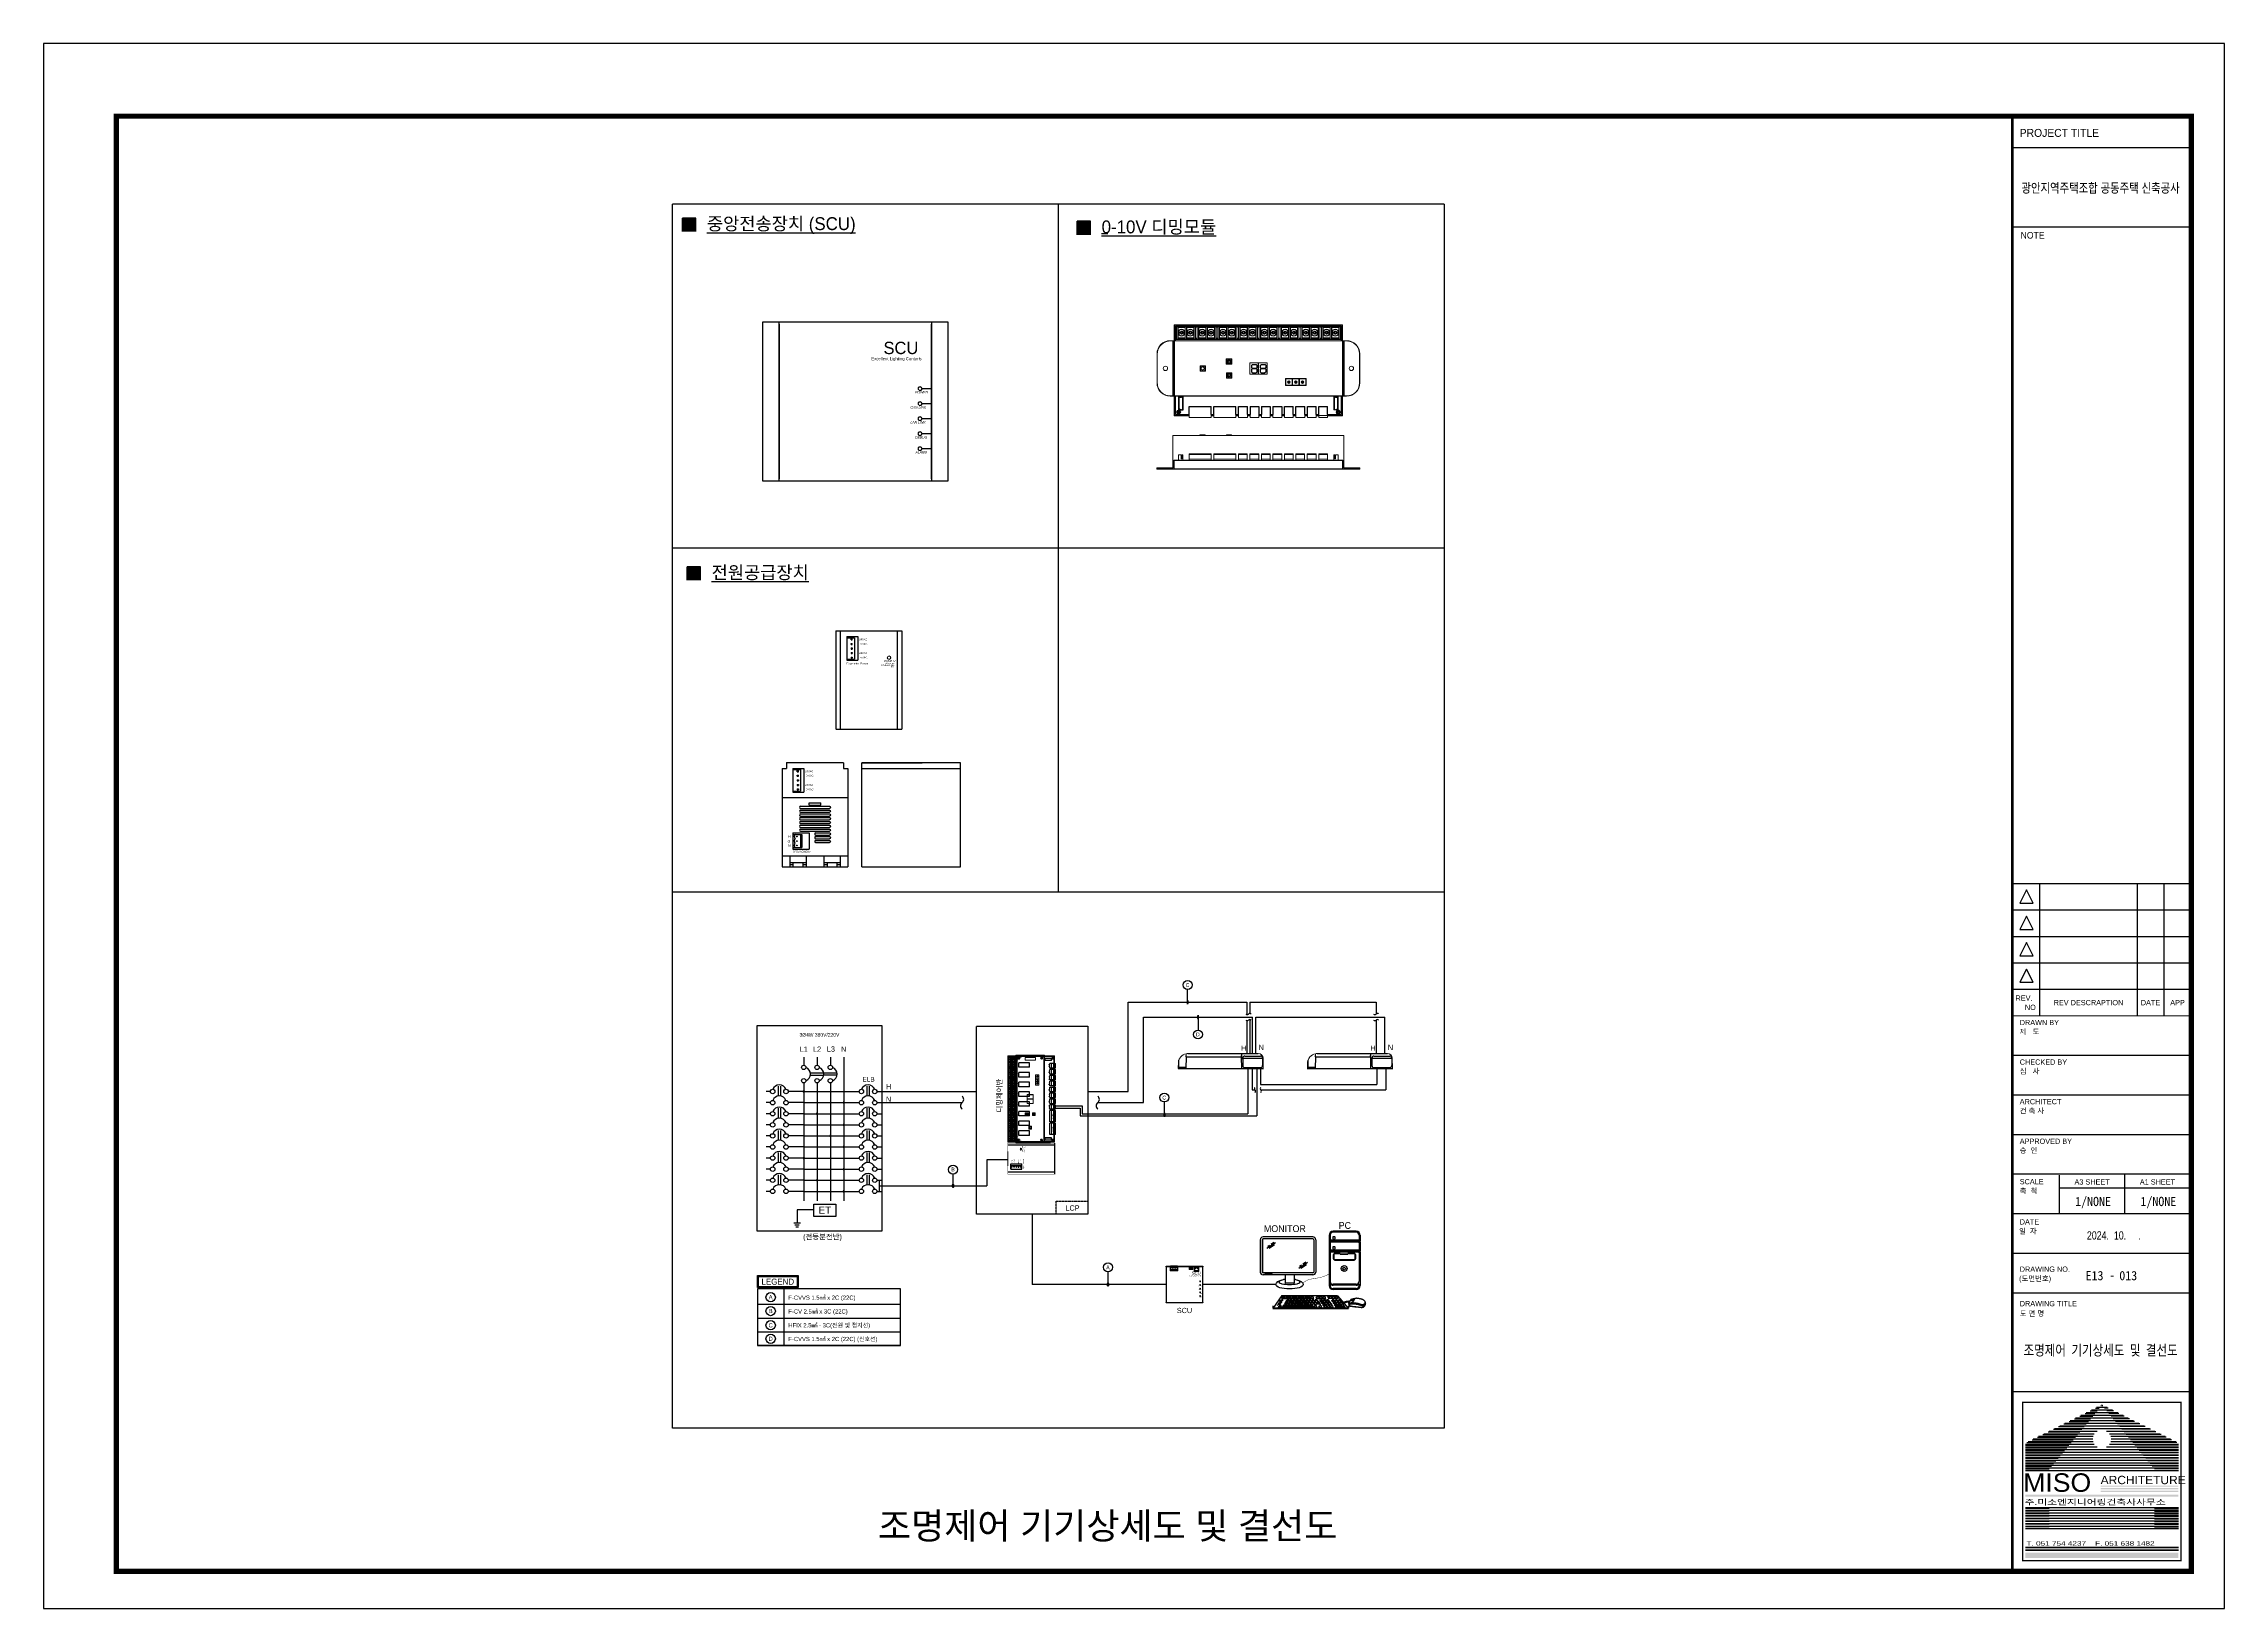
# Model space of a CAD drawing. Header units: millimetres. Extents: x 1282755 to 1285234, y -1758265 to -1757672.
# Drawn here: x 1284408 to 1285234, y -1758265 to -1757672 of the extents above; entities that cross this region are included whole.
import ezdxf
from ezdxf.enums import TextEntityAlignment as Align

# ---------------------------------------------------------------- set-up
doc = ezdxf.new("R2010")
doc.units = ezdxf.units.MM
doc.linetypes.add('DASHED2', pattern=[0.375, 0.25, -0.125])
doc.linetypes.add('HIDDEN', pattern=[0.375, 0.25, -0.125])
for name, color, linetype in [('0-10결선', 50, 'Continuous'), ('A-SHEET-TEXT', 7, 'Continuous'), ('D', 2, 'Continuous'), ('dimming', 7, 'Continuous'), ('DWG', 4, 'Continuous'), ('e-sheet', 13, 'Continuous'), ('e-sym', 2, 'Continuous'), ('MR', 7, 'Continuous'), ('SHEET$0$9', 9, 'Continuous'), ('SHEET$0$BDR', 4, 'Continuous'), ('SHEET$0$sheet', 3, 'Continuous'), ('SHEET$0$TEXT2-제목', 2, 'Continuous'), ('T', 7, 'Continuous'), ('TEXT', 7, 'Continuous')]:
    doc.layers.add(name, color=color, linetype=linetype)
doc.styles.add('CS', font='')
doc.styles.add('Du', font='', dxfattribs={"width": 0.8})
doc.styles.add('SHEET$0$HGTXT', font='Expo M.ttf', dxfattribs={"width": 0.8})
doc.styles.add('SHEET$0$HY울릉도M', font='h2wulm.TTF')
doc.styles.add('SHEET$0$돋움체', font='DotumChe.ttf')
doc.styles.add('돋움체', font='DotumChe.ttf')
doc.styles.add('새굴림', font='NGULIM.TTF')
doc.styles.add('세종기술단', font='H2HDRM_0.TTF')
doc.styles.add('스타일1', font='')
doc.styles.add('스타일2', font='')
doc.styles.add('스타일3', font='NGULIM.TTF')
doc.styles.get('CS').set_extended_font_data('Gulim')
doc.styles.get('Du').set_extended_font_data('Dotum')
doc.styles.get('스타일1').set_extended_font_data('휴먼고딕')
doc.styles.get('스타일2').set_extended_font_data('SeoulNamsan B')

# ---------------------------------------------------------------- blocks, each defined once
blk = doc.blocks.new('zw$10EE')
at = {"style": 'SHEET$0$돋움체'}
blk.add_text('- ', height=3.111, dxfattribs=at).set_placement((-31.07, 5.11))
blk = doc.blocks.new('SHEET$0$zw$653F')
at = {"layer": 'SHEET$0$9'}
h = blk.add_hatch(color=256, dxfattribs=at)
edge = h.paths.add_edge_path()
edge.add_ellipse((779.92, -516), major_axis=(0.01, 0), ratio=1, start_angle=0, end_angle=360)
at = {"layer": 'SHEET$0$sheet'}
h = blk.add_hatch(color=256, dxfattribs=at)
h.paths.add_polyline_path([(779.46, -546.52), (779.46, -547.02), (808.92, -547.02), (808.92, -546.52)])
h.paths.add_polyline_path([(779.46, -547.52), (779.46, -548.02), (808.92, -548.02), (808.92, -547.52)])
h.paths.add_polyline_path([(779.46, -548.52), (779.46, -549.02), (808.92, -549.02), (808.92, -548.52)])
h.paths.add_polyline_path([(750.92, -549.99), (750.92, -550.7), (808.92, -550.7), (808.92, -549.99)])
blk.add_hatch(color=256, dxfattribs=at).paths.add_polyline_path([(750.92, -572), (750.92, -574), (808.92, -574), (808.92, -572)])
at = {"layer": 'Defpoints', "color": 0}
blk.add_lwpolyline([(826.33, 0), (0, 0), (0, -593.1), (826.33, -593.1)], close=True, dxfattribs=at)
at = {"layer": 'SHEET$0$9'}
for p, q in [((771.52, -520.2), (776.46, -520.2)), ((787.92, -520), (771.92, -520)), ((773.52, -519.2), (777.28, -519.2)), ((785.92, -519), (773.92, -519)), ((775.52, -518.2), (778.1, -518.2)), ((783.92, -518), (775.92, -518)), ((783.92, -518), (775.92, -518)), ((777.52, -517.2), (778.93, -517.2)), ((781.92, -517), (777.92, -517)), ((779.52, -516.2), (779.75, -516.2)), ((779.92, -516), (779.92, -516)), ((779.92, -516), (779.92, -516)), ((780.08, -516.2), (780.32, -516.2)), ((782.32, -517.2), (780.9, -517.2)), ((784.32, -518.2), (781.73, -518.2)), ((786.32, -519.2), (782.55, -519.2)), ((788.32, -520.2), (783.37, -520.2)), ((755.52, -528.2), (769.87, -528.2)), ((776.56, -528), (755.92, -528)), ((757.52, -527.2), (770.7, -527.2)), ((777.04, -527), (757.92, -527)), ((759.52, -526.2), (771.52, -526.2)), ((778.11, -526), (759.92, -526)), ((761.52, -525.2), (772.34, -525.2)), ((797.92, -525), (761.92, -525)), ((763.52, -524.2), (773.17, -524.2)), ((795.92, -524), (763.92, -524)), ((765.52, -523.2), (773.99, -523.2)), ((793.92, -523), (765.92, -523)), ((767.52, -522.2), (774.81, -522.2)), ((791.92, -522), (767.92, -522)), ((769.52, -521.2), (775.64, -521.2)), ((789.92, -521), (769.92, -521)), ((799.92, -526), (781.72, -526)), ((801.92, -527), (782.79, -527)), ((803.92, -528), (783.27, -528)), ((790.32, -521.2), (784.2, -521.2)), ((792.32, -522.2), (785.02, -522.2)), ((794.32, -523.2), (785.84, -523.2)), ((796.32, -524.2), (786.67, -524.2)), ((798.32, -525.2), (787.49, -525.2)), ((800.32, -526.2), (788.31, -526.2)), ((802.32, -527.2), (789.14, -527.2)), ((804.32, -528.2), (789.96, -528.2)), ((777.04, -531), (750.92, -531)), ((750.92, -531.2), (767.4, -531.2)), ((778.11, -532), (750.92, -532)), ((750.92, -532.2), (766.58, -532.2)), ((808.92, -533), (750.92, -533)), ((750.92, -533.2), (765.76, -533.2)), ((808.92, -534), (750.92, -534)), ((750.92, -534.2), (764.93, -534.2)), ((808.92, -535), (750.92, -535)), ((750.92, -535.2), (764.11, -535.2)), ((808.92, -536), (750.92, -536)), ((750.92, -536.2), (763.29, -536.2)), ((808.92, -537), (750.92, -537)), ((751.52, -530.2), (768.23, -530.2)), ((776.56, -530), (751.92, -530)), ((753.52, -529.2), (769.05, -529.2)), ((776.42, -529), (753.92, -529)), ((808.92, -532), (781.72, -532)), ((808.92, -531), (782.79, -531)), ((807.92, -530), (783.27, -530)), ((805.92, -529), (783.42, -529)), ((806.32, -529.2), (790.78, -529.2)), ((808.32, -530.2), (791.61, -530.2)), ((808.92, -531.2), (792.43, -531.2)), ((808.92, -532.2), (793.25, -532.2)), ((808.92, -533.2), (794.08, -533.2)), ((808.92, -534.2), (794.9, -534.2)), ((808.92, -535.2), (795.72, -535.2)), ((808.92, -536.2), (796.55, -536.2)), ((750.92, -537.2), (762.46, -537.2)), ((808.92, -538), (750.92, -538)), ((750.92, -538.2), (761.64, -538.2)), ((808.92, -539), (750.92, -539)), ((750.92, -539.2), (760.82, -539.2)), ((808.92, -540), (750.92, -540)), ((750.92, -540.2), (759.99, -540.2)), ((808.92, -541), (750.92, -541)), ((808.92, -537.2), (797.37, -537.2)), ((808.92, -538.2), (798.19, -538.2)), ((808.92, -539.2), (799.02, -539.2)), ((808.92, -540.2), (799.84, -540.2)), ((808.92, -555), (750.92, -555)), ((759.99, -555.2), (750.92, -555.2)), ((808.92, -556), (750.92, -556)), ((759.99, -556.2), (750.92, -556.2)), ((808.92, -557), (750.92, -557)), ((759.99, -557.2), (750.92, -557.2)), ((808.92, -558), (750.92, -558)), ((759.99, -558.2), (750.92, -558.2)), ((808.92, -559), (750.92, -559)), ((759.99, -559.2), (750.92, -559.2)), ((808.92, -560), (750.92, -560)), ((759.99, -560.2), (750.92, -560.2)), ((808.92, -561), (750.92, -561)), ((759.99, -561.2), (750.92, -561.2)), ((799.84, -555.2), (808.92, -555.2)), ((799.84, -556.2), (808.92, -556.2)), ((799.84, -557.2), (808.92, -557.2)), ((799.84, -558.2), (808.92, -558.2)), ((799.84, -559.2), (808.92, -559.2)), ((799.84, -560.2), (808.92, -560.2)), ((799.84, -561.2), (808.92, -561.2)), ((808.92, -562), (750.92, -562)), ((759.99, -562.2), (750.92, -562.2)), ((808.92, -563), (750.92, -563)), ((808.92, -570), (750.92, -570)), ((799.84, -562.2), (808.92, -562.2)), ((808.92, -570.2), (750.92, -570.2)), ((808.92, -571), (750.92, -571)), ((808.92, -571.2), (750.92, -571.2))]:
    blk.add_line(p, q, dxfattribs=at)
blk.add_circle((779.92, -516), 0.01, dxfattribs=at)
at = {"layer": 'SHEET$0$sheet', "color": 4}
for p, q in [((813.33, -318.5), (746, -318.5)), ((756.33, -318.5), (756.33, -368.5)), ((793.33, -318.5), (793.33, -368.5)), ((803.33, -318.5), (803.33, -368.5)), ((813.33, -328.5), (746, -328.5)), ((813.33, -338.5), (746, -338.5)), ((813.33, -348.5), (746, -348.5))]:
    blk.add_line(p, q, dxfattribs=at)
at = {"layer": 'SHEET$0$sheet'}
for p, q in [((788.58, -443.5), (788.58, -428.5)), ((763.83, -433.66), (813.83, -433.66)), ((808.92, -555), (750.92, -555)), ((808.92, -556), (750.92, -556)), ((808.92, -557), (750.92, -557)), ((808.92, -558), (750.92, -558)), ((808.92, -559), (750.92, -559)), ((808.92, -560), (750.92, -560)), ((808.92, -561), (750.92, -561)), ((808.92, -570), (750.92, -570)), ((808.92, -571), (750.92, -571))]:
    blk.add_line(p, q, dxfattribs=at)
for points, const_width in [([(27.5, -27.5), (813.83, -27.5), (813.83, -579), (27.5, -579)], 2), ([(809.92, -575), (749.92, -575), (749.92, -515), (809.92, -515)], 0.5)]:
    blk.add_lwpolyline(points, close=True, dxfattribs=dict(at, const_width=const_width))
for points, const_width in [([(746, -27.5), (746, -578.5)], 1), ([(746, -39.5), (813.83, -39.5)], 0.5), ([(746, -69.5), (813.83, -69.5)], 0.5), ([(746, -358.5), (813.83, -358.5)], 0.5), ([(746, -368.5), (813.83, -368.5)], 0.5), ([(746, -383.5), (813.83, -383.5)], 0.5), ([(746, -398.5), (813.83, -398.5)], 0.5), ([(746, -413.5), (813.83, -413.5)], 0.5), ([(746, -428.5), (813.83, -428.5)], 0.5), ([(763.83, -428.83), (763.83, -443.5)], 0.5), ([(746, -443.5), (813.83, -443.5)], 0.5), ([(746, -458.5), (813.83, -458.5)], 0.5), ([(746, -473.5), (813.83, -473.5)], 0.5), ([(746, -511), (813.83, -511)], 0.5)]:
    blk.add_lwpolyline(points, dxfattribs=dict(at, const_width=const_width))
at = {"layer": 'SHEET$0$sheet', "color": 4}
for points in [[(748.83, -325.77), (753.83, -325.77), (751.33, -320.77)], [(748.83, -335.77), (753.83, -335.77), (751.33, -330.77)], [(748.83, -345.77), (753.83, -345.77), (751.33, -340.77)], [(748.83, -355.77), (753.83, -355.77), (751.33, -350.77)]]:
    blk.add_lwpolyline(points, close=True, dxfattribs=at)
blk.add_blockref('zw$10EE', (813.83, -473.5))
at = {"layer": 'SHEET$0$sheet', "style": 'SHEET$0$HY울릉도M'}
for s, height, width, p in [('PROJECT TITLE', 3, 1, (748.77, -35.34)), ('NOTE', 2.5, 1, (749.11, -73.9)), ('REV.', 2, 1, (747.18, -362.77)), ('DRAWN BY', 2, 1, (748.78, -372.03)), ('NO', 2, 1, (750.74, -366.28)), ('제   도', 2, 1, (748.78, -375.5)), ('CHECKED BY', 2, 1, (748.78, -387.03)), ('심   사', 2, 1, (748.78, -390.5)), ('ARCHITECT', 2, 1, (748.78, -402.03)), ('건 축 사', 2, 1, (748.78, -405.5)), ('APPROVED BY', 2, 1, (748.78, -417.03)), ('승  인', 2, 1, (748.78, -420.5)), ('SCALE', 2, 1, (748.78, -432.36)), ('축  척', 2, 1, (748.78, -435.83)), ('DATE', 2, 1, (748.78, -447.6)), ('일  자', 2, 1, (748.53, -451.13)), ('(도면번호)', 2, 1, (748.53, -469.06)), ('DRAWING NO.', 2, 1, (748.78, -465.52)), ('DRAWING TITLE', 2, 1, (748.79, -478.58)), ('도 면 명', 2, 1, (748.78, -482.31)), ('MISO', 7, 1.1, (750.11, -548.91)), ('ARCHITETURE', 3.15, 1.1, (779.44, -546.01)), ('주.미소엔지니어링건축사사무소', 2.1293, 1.4, (750.64, -553.87)), ('T. 051 754 4237    F. 051 638 1482', 1.6904, 1.4, (751.36, -569.33))]:
    blk.add_text(s, height=height, dxfattribs=dict(at, width=width)).set_placement(p)
at = {"layer": 'SHEET$0$sheet', "style": 'SHEET$0$HY울릉도M', "width": 1}
for s, p in [('REV DESCRAPTION', (774.83, -364.49)), ('DATE', (798.33, -364.49)), ('APP', (808.58, -364.49)), ('A3 SHEET', (776.21, -432.46)), ('A1 SHEET', (800.96, -432.46))]:
    blk.add_text(s, height=2, dxfattribs=at).set_placement(p, align=Align.CENTER)
at = {"layer": 'SHEET$0$TEXT2-제목', "color": 7, "style": 'SHEET$0$HGTXT', "width": 0.8}
for s, height, p in [('광안지역주택조합 공동주택 신축공사', 3.6, (749.43, -56.5)), ('2024.  10.     .', 3.125, (774.23, -453.29))]:
    blk.add_text(s, height=height, dxfattribs=at).set_placement(p)
blk = doc.blocks.new('SHEET$0$미소건축시트')
blk.add_blockref('SHEET$0$zw$653F', (0, 593.1))
blk = doc.blocks.new('SHEET')
at = {"layer": 'SHEET$0$BDR', "xscale": 100, "yscale": 100, "zscale": 100}
blk.add_blockref('SHEET$0$미소건축시트', (1200122, -1758265), dxfattribs=at)
blk = doc.blocks.new('A$C123E620C')
at = {"layer": 'e-sym', "linetype": 'DASHED2', "ltscale": 50}
blk.add_lwpolyline([(6003, 0), (0, 0), (0, 2479), (6003, 2479)], close=True, dxfattribs=at)
at = {"color": 7, "style": '새굴림'}
blk.add_text('LCP', height=1000, dxfattribs=at).set_placement((3095, 681), align=Align.CENTER)

msp = doc.modelspace()

# ---------------------------------------------------------------- linework, layer by layer
for p, q in [((1284680.55, -1757838.12), (1284680.55, -1757777.71)), ((1284680.55, -1757777.71), (1284750.59, -1757777.71)), ((1284686.68, -1757837.24), (1284686.68, -1757777.71)), ((1284744.46, -1757777.71), (1284744.46, -1757838.12)), ((1284744.46, -1757778.59), (1284744.46, -1757837.24)), ((1284750.59, -1757777.71), (1284750.59, -1757838.12)), ((1284750.59, -1757838.12), (1284680.55, -1757838.12)), ((1284686.68, -1757838.12), (1284686.68, -1757837.24)), ((1284776.73, -1758056.2), (1284776.73, -1758088.42)), ((1284776.73, -1758088.42), (1284776.73, -1758056.2))]:
    msp.add_line(p, q)
at = {"color": 7, "linetype": 'Continuous', "lineweight": -3}
for p, q in [((1284686.68, -1757777.71), (1284744.46, -1757777.71)), ((1284686.68, -1757778.59), (1284686.68, -1757777.71)), ((1284686.68, -1757778.59), (1284686.68, -1757837.24)), ((1284744.46, -1757777.71), (1284744.46, -1757778.59)), ((1284744.46, -1757837.24), (1284744.46, -1757778.59)), ((1284686.68, -1757838.12), (1284686.68, -1757837.24)), ((1284744.46, -1757838.12), (1284686.68, -1757838.12)), ((1284744.46, -1757837.24), (1284744.46, -1757838.12)), ((1284833.35, -1758135.63), (1284847.28, -1758135.63)), ((1284833.35, -1758135.85), (1284833.35, -1758135.63)), ((1284847.28, -1758135.85), (1284833.35, -1758135.85)), ((1284833.35, -1758135.85), (1284833.35, -1758149.35)), ((1284847.28, -1758135.63), (1284847.28, -1758135.85)), ((1284847.28, -1758149.35), (1284847.28, -1758135.85)), ((1284833.35, -1758149.35), (1284847.28, -1758149.35)), ((1284833.35, -1758149.56), (1284833.35, -1758149.35)), ((1284847.28, -1758149.56), (1284833.35, -1758149.56)), ((1284847.28, -1758149.35), (1284847.28, -1758149.56))]:
    msp.add_line(p, q, dxfattribs=at)
at = {"color": 7, "linetype": 'Continuous', "lineweight": 15}
for p, q in [((1284836.4, -1757784.85), (1284836.4, -1757778.97)), ((1284836.48, -1757778.97), (1284836.4, -1757778.97)), ((1284836.48, -1757778.89), (1284900.1, -1757778.89)), ((1284836.48, -1757778.89), (1284836.48, -1757778.97)), ((1284900.1, -1757778.97), (1284836.48, -1757778.97)), ((1284836.82, -1757779.31), (1284899.77, -1757779.31)), ((1284836.9, -1757779.39), (1284837.23, -1757779.39)), ((1284836.9, -1757779.56), (1284836.9, -1757779.39)), ((1284837.23, -1757779.56), (1284836.9, -1757779.56)), ((1284836.9, -1757779.56), (1284836.9, -1757784.23)), ((1284837.23, -1757779.39), (1284837.73, -1757779.39)), ((1284837.23, -1757779.56), (1284837.23, -1757779.39)), ((1284837.73, -1757779.56), (1284837.23, -1757779.56)), ((1284837.23, -1757784.23), (1284837.23, -1757779.56)), ((1284837.73, -1757779.39), (1284837.73, -1757779.56)), ((1284837.73, -1757779.39), (1284840.57, -1757779.39)), ((1284837.73, -1757784.23), (1284837.73, -1757779.56)), ((1284840.57, -1757779.56), (1284837.73, -1757779.56)), ((1284837.73, -1757779.72), (1284840.57, -1757779.72)), ((1284840.49, -1757779.81), (1284837.82, -1757779.81)), ((1284838.99, -1757781.65), (1284837.99, -1757781.65)), ((1284839.31, -1757781.32), (1284838.99, -1757781.32)), ((1284838.99, -1757781.32), (1284838.99, -1757781.65)), ((1284839.31, -1757781.65), (1284839.31, -1757781.32)), ((1284840.32, -1757781.65), (1284839.31, -1757781.65)), ((1284840.57, -1757779.39), (1284841.07, -1757779.39)), ((1284840.57, -1757779.56), (1284840.57, -1757779.39)), ((1284841.07, -1757779.56), (1284840.57, -1757779.56)), ((1284840.57, -1757784.23), (1284840.57, -1757779.56)), ((1284841.07, -1757779.39), (1284841.07, -1757779.56)), ((1284841.07, -1757779.39), (1284843.91, -1757779.39)), ((1284841.07, -1757784.23), (1284841.07, -1757779.56)), ((1284843.91, -1757779.56), (1284841.07, -1757779.56)), ((1284841.07, -1757779.72), (1284843.91, -1757779.72)), ((1284843.83, -1757779.81), (1284841.16, -1757779.81)), ((1284842.33, -1757781.65), (1284841.33, -1757781.65)), ((1284842.65, -1757781.32), (1284842.33, -1757781.32)), ((1284842.33, -1757781.32), (1284842.33, -1757781.65)), ((1284842.65, -1757781.65), (1284842.65, -1757781.32)), ((1284843.66, -1757781.65), (1284842.65, -1757781.65)), ((1284843.91, -1757779.39), (1284844.41, -1757779.39)), ((1284843.91, -1757779.56), (1284843.91, -1757779.39)), ((1284844.41, -1757779.56), (1284843.91, -1757779.56)), ((1284843.91, -1757784.23), (1284843.91, -1757779.56)), ((1284844.41, -1757779.39), (1284844.41, -1757779.56)), ((1284844.41, -1757779.39), (1284845.08, -1757779.39)), ((1284844.41, -1757784.23), (1284844.41, -1757779.56)), ((1284845.08, -1757779.56), (1284844.41, -1757779.56)), ((1284844.41, -1757779.72), (1284845.08, -1757779.72)), ((1284845.08, -1757779.39), (1284845.58, -1757779.39)), ((1284845.08, -1757779.56), (1284845.08, -1757779.39)), ((1284845.58, -1757779.56), (1284845.08, -1757779.56)), ((1284845.08, -1757784.23), (1284845.08, -1757779.56)), ((1284845.58, -1757779.39), (1284845.58, -1757779.56)), ((1284845.58, -1757779.39), (1284848.42, -1757779.39)), ((1284845.58, -1757784.23), (1284845.58, -1757779.56)), ((1284848.42, -1757779.56), (1284845.58, -1757779.56)), ((1284845.58, -1757779.72), (1284848.42, -1757779.72)), ((1284848.34, -1757779.81), (1284845.67, -1757779.81)), ((1284846.84, -1757781.65), (1284845.84, -1757781.65)), ((1284847.16, -1757781.32), (1284846.84, -1757781.32)), ((1284846.84, -1757781.32), (1284846.84, -1757781.65)), ((1284847.16, -1757781.65), (1284847.16, -1757781.32)), ((1284848.17, -1757781.65), (1284847.16, -1757781.65)), ((1284848.42, -1757779.39), (1284848.92, -1757779.39)), ((1284848.42, -1757779.56), (1284848.42, -1757779.39)), ((1284848.92, -1757779.56), (1284848.42, -1757779.56)), ((1284848.42, -1757784.23), (1284848.42, -1757779.56)), ((1284848.92, -1757779.39), (1284848.92, -1757779.56)), ((1284848.92, -1757779.39), (1284851.76, -1757779.39)), ((1284848.92, -1757784.23), (1284848.92, -1757779.56)), ((1284851.76, -1757779.56), (1284848.92, -1757779.56)), ((1284848.92, -1757779.72), (1284851.76, -1757779.72)), ((1284851.68, -1757779.81), (1284849.01, -1757779.81)), ((1284850.18, -1757781.65), (1284849.18, -1757781.65)), ((1284850.5, -1757781.32), (1284850.18, -1757781.32)), ((1284850.18, -1757781.32), (1284850.18, -1757781.65)), ((1284850.5, -1757781.65), (1284850.5, -1757781.32)), ((1284851.51, -1757781.65), (1284850.5, -1757781.65)), ((1284851.76, -1757779.39), (1284852.26, -1757779.39)), ((1284851.76, -1757779.56), (1284851.76, -1757779.39)), ((1284852.26, -1757779.56), (1284851.76, -1757779.56)), ((1284851.76, -1757784.23), (1284851.76, -1757779.56)), ((1284852.26, -1757779.39), (1284852.26, -1757779.56)), ((1284852.26, -1757779.39), (1284852.93, -1757779.39)), ((1284852.26, -1757784.23), (1284852.26, -1757779.56)), ((1284852.93, -1757779.56), (1284852.26, -1757779.56)), ((1284852.26, -1757779.72), (1284852.93, -1757779.72)), ((1284852.93, -1757779.39), (1284853.43, -1757779.39)), ((1284852.93, -1757779.56), (1284852.93, -1757779.39)), ((1284853.43, -1757779.56), (1284852.93, -1757779.56)), ((1284852.93, -1757784.23), (1284852.93, -1757779.56)), ((1284853.43, -1757779.39), (1284853.43, -1757779.56)), ((1284853.43, -1757779.39), (1284856.27, -1757779.39)), ((1284853.43, -1757784.23), (1284853.43, -1757779.56)), ((1284856.27, -1757779.56), (1284853.43, -1757779.56)), ((1284853.43, -1757779.72), (1284856.27, -1757779.72)), ((1284856.19, -1757779.81), (1284853.51, -1757779.81)), ((1284854.69, -1757781.65), (1284853.68, -1757781.65)), ((1284855.01, -1757781.32), (1284854.69, -1757781.32)), ((1284854.69, -1757781.32), (1284854.69, -1757781.65)), ((1284855.01, -1757781.65), (1284855.01, -1757781.32)), ((1284856.02, -1757781.65), (1284855.01, -1757781.65)), ((1284856.27, -1757779.39), (1284856.77, -1757779.39)), ((1284856.27, -1757779.56), (1284856.27, -1757779.39)), ((1284856.77, -1757779.56), (1284856.27, -1757779.56)), ((1284856.27, -1757784.23), (1284856.27, -1757779.56)), ((1284856.77, -1757779.39), (1284856.77, -1757779.56)), ((1284856.77, -1757779.39), (1284859.61, -1757779.39)), ((1284856.77, -1757784.23), (1284856.77, -1757779.56)), ((1284859.61, -1757779.56), (1284856.77, -1757779.56)), ((1284856.77, -1757779.72), (1284859.61, -1757779.72)), ((1284859.53, -1757779.81), (1284856.85, -1757779.81)), ((1284858.03, -1757781.65), (1284857.02, -1757781.65)), ((1284858.35, -1757781.32), (1284858.03, -1757781.32)), ((1284858.03, -1757781.32), (1284858.03, -1757781.65)), ((1284858.35, -1757781.65), (1284858.35, -1757781.32)), ((1284859.36, -1757781.65), (1284858.35, -1757781.65)), ((1284859.61, -1757779.39), (1284860.11, -1757779.39)), ((1284859.61, -1757779.56), (1284859.61, -1757779.39)), ((1284860.11, -1757779.56), (1284859.61, -1757779.56)), ((1284859.61, -1757784.23), (1284859.61, -1757779.56)), ((1284860.11, -1757779.39), (1284860.11, -1757779.56)), ((1284860.11, -1757779.39), (1284860.78, -1757779.39)), ((1284860.11, -1757784.23), (1284860.11, -1757779.56)), ((1284860.78, -1757779.56), (1284860.11, -1757779.56)), ((1284860.11, -1757779.72), (1284860.78, -1757779.72)), ((1284860.78, -1757779.39), (1284861.28, -1757779.39)), ((1284860.78, -1757779.56), (1284860.78, -1757779.39)), ((1284861.28, -1757779.56), (1284860.78, -1757779.56)), ((1284860.78, -1757784.23), (1284860.78, -1757779.56)), ((1284861.28, -1757779.39), (1284861.28, -1757779.56)), ((1284861.28, -1757779.39), (1284864.12, -1757779.39)), ((1284861.28, -1757784.23), (1284861.28, -1757779.56)), ((1284864.12, -1757779.56), (1284861.28, -1757779.56)), ((1284861.28, -1757779.72), (1284864.12, -1757779.72)), ((1284864.03, -1757779.81), (1284861.36, -1757779.81)), ((1284862.54, -1757781.65), (1284861.53, -1757781.65)), ((1284862.86, -1757781.32), (1284862.54, -1757781.32)), ((1284862.54, -1757781.32), (1284862.54, -1757781.65)), ((1284862.86, -1757781.65), (1284862.86, -1757781.32)), ((1284863.87, -1757781.65), (1284862.86, -1757781.65)), ((1284864.12, -1757779.39), (1284864.62, -1757779.39)), ((1284864.12, -1757779.56), (1284864.12, -1757779.39)), ((1284864.62, -1757779.56), (1284864.12, -1757779.56)), ((1284864.12, -1757784.23), (1284864.12, -1757779.56)), ((1284864.62, -1757779.39), (1284864.62, -1757779.56)), ((1284864.62, -1757779.39), (1284867.46, -1757779.39)), ((1284864.62, -1757784.23), (1284864.62, -1757779.56)), ((1284867.46, -1757779.56), (1284864.62, -1757779.56)), ((1284864.62, -1757779.72), (1284867.46, -1757779.72)), ((1284867.37, -1757779.81), (1284864.7, -1757779.81)), ((1284865.88, -1757781.65), (1284864.87, -1757781.65)), ((1284866.2, -1757781.32), (1284865.88, -1757781.32)), ((1284865.88, -1757781.32), (1284865.88, -1757781.65)), ((1284866.2, -1757781.65), (1284866.2, -1757781.32)), ((1284867.21, -1757781.65), (1284866.2, -1757781.65)), ((1284867.46, -1757779.39), (1284867.96, -1757779.39)), ((1284867.46, -1757779.56), (1284867.46, -1757779.39)), ((1284867.96, -1757779.56), (1284867.46, -1757779.56)), ((1284867.46, -1757784.23), (1284867.46, -1757779.56)), ((1284867.96, -1757779.39), (1284867.96, -1757779.56)), ((1284867.96, -1757779.39), (1284868.63, -1757779.39)), ((1284867.96, -1757784.23), (1284867.96, -1757779.56)), ((1284868.63, -1757779.56), (1284867.96, -1757779.56)), ((1284867.96, -1757779.72), (1284868.63, -1757779.72)), ((1284868.63, -1757779.39), (1284869.13, -1757779.39)), ((1284868.63, -1757779.56), (1284868.63, -1757779.39)), ((1284869.13, -1757779.56), (1284868.63, -1757779.56)), ((1284868.63, -1757784.23), (1284868.63, -1757779.56)), ((1284869.13, -1757779.39), (1284869.13, -1757779.56)), ((1284869.13, -1757779.39), (1284871.97, -1757779.39)), ((1284869.13, -1757784.23), (1284869.13, -1757779.56)), ((1284871.97, -1757779.56), (1284869.13, -1757779.56)), ((1284869.13, -1757779.72), (1284871.97, -1757779.72)), ((1284871.88, -1757779.81), (1284869.21, -1757779.81)), ((1284870.39, -1757781.65), (1284869.38, -1757781.65)), ((1284870.71, -1757781.32), (1284870.39, -1757781.32)), ((1284870.39, -1757781.32), (1284870.39, -1757781.65)), ((1284870.71, -1757781.65), (1284870.71, -1757781.32)), ((1284871.71, -1757781.65), (1284870.71, -1757781.65)), ((1284871.97, -1757779.39), (1284872.47, -1757779.39)), ((1284871.97, -1757779.56), (1284871.97, -1757779.39)), ((1284872.47, -1757779.56), (1284871.97, -1757779.56)), ((1284871.97, -1757784.23), (1284871.97, -1757779.56)), ((1284872.47, -1757779.39), (1284872.47, -1757779.56)), ((1284872.47, -1757779.39), (1284875.31, -1757779.39)), ((1284872.47, -1757784.23), (1284872.47, -1757779.56)), ((1284875.31, -1757779.56), (1284872.47, -1757779.56)), ((1284872.47, -1757779.72), (1284875.31, -1757779.72)), ((1284875.22, -1757779.81), (1284872.55, -1757779.81)), ((1284873.73, -1757781.65), (1284872.72, -1757781.65)), ((1284874.05, -1757781.32), (1284873.73, -1757781.32)), ((1284873.73, -1757781.32), (1284873.73, -1757781.65)), ((1284874.05, -1757781.65), (1284874.05, -1757781.32)), ((1284875.05, -1757781.65), (1284874.05, -1757781.65)), ((1284875.31, -1757779.39), (1284875.81, -1757779.39)), ((1284875.31, -1757779.56), (1284875.31, -1757779.39)), ((1284875.81, -1757779.56), (1284875.31, -1757779.56)), ((1284875.31, -1757784.23), (1284875.31, -1757779.56)), ((1284875.81, -1757779.39), (1284875.81, -1757779.56)), ((1284875.81, -1757779.39), (1284876.48, -1757779.39)), ((1284875.81, -1757784.23), (1284875.81, -1757779.56)), ((1284876.48, -1757779.56), (1284875.81, -1757779.56)), ((1284875.81, -1757779.72), (1284876.48, -1757779.72)), ((1284876.48, -1757779.39), (1284876.98, -1757779.39)), ((1284876.48, -1757779.56), (1284876.48, -1757779.39)), ((1284876.98, -1757779.56), (1284876.48, -1757779.56)), ((1284876.48, -1757784.23), (1284876.48, -1757779.56)), ((1284876.98, -1757779.39), (1284876.98, -1757779.56)), ((1284876.98, -1757779.39), (1284879.82, -1757779.39)), ((1284876.98, -1757784.23), (1284876.98, -1757779.56)), ((1284879.82, -1757779.56), (1284876.98, -1757779.56)), ((1284876.98, -1757779.72), (1284879.82, -1757779.72)), ((1284879.73, -1757779.81), (1284877.06, -1757779.81)), ((1284878.24, -1757781.65), (1284877.23, -1757781.65)), ((1284878.55, -1757781.32), (1284878.24, -1757781.32)), ((1284878.24, -1757781.32), (1284878.24, -1757781.65)), ((1284878.55, -1757781.65), (1284878.55, -1757781.32)), ((1284879.56, -1757781.65), (1284878.55, -1757781.65)), ((1284879.82, -1757779.39), (1284880.32, -1757779.39)), ((1284879.82, -1757779.56), (1284879.82, -1757779.39)), ((1284880.32, -1757779.56), (1284879.82, -1757779.56)), ((1284879.82, -1757784.23), (1284879.82, -1757779.56)), ((1284880.32, -1757779.39), (1284880.32, -1757779.56)), ((1284880.32, -1757779.39), (1284883.15, -1757779.39)), ((1284880.32, -1757784.23), (1284880.32, -1757779.56)), ((1284883.15, -1757779.56), (1284880.32, -1757779.56)), ((1284880.32, -1757779.72), (1284883.15, -1757779.72)), ((1284883.07, -1757779.81), (1284880.4, -1757779.81)), ((1284881.58, -1757781.65), (1284880.57, -1757781.65)), ((1284881.89, -1757781.32), (1284881.58, -1757781.32)), ((1284881.58, -1757781.32), (1284881.58, -1757781.65)), ((1284881.89, -1757781.65), (1284881.89, -1757781.32)), ((1284882.9, -1757781.65), (1284881.89, -1757781.65)), ((1284883.15, -1757779.39), (1284883.66, -1757779.39)), ((1284883.15, -1757779.56), (1284883.15, -1757779.39)), ((1284883.66, -1757779.56), (1284883.15, -1757779.56)), ((1284883.15, -1757784.23), (1284883.15, -1757779.56)), ((1284883.66, -1757779.39), (1284883.66, -1757779.56)), ((1284883.66, -1757779.39), (1284884.32, -1757779.39)), ((1284883.66, -1757784.23), (1284883.66, -1757779.56)), ((1284884.32, -1757779.56), (1284883.66, -1757779.56)), ((1284883.66, -1757779.72), (1284884.32, -1757779.72)), ((1284884.32, -1757779.39), (1284884.82, -1757779.39)), ((1284884.32, -1757779.56), (1284884.32, -1757779.39)), ((1284884.82, -1757779.56), (1284884.32, -1757779.56)), ((1284884.32, -1757784.23), (1284884.32, -1757779.56)), ((1284884.82, -1757779.39), (1284884.82, -1757779.56)), ((1284884.82, -1757779.39), (1284887.66, -1757779.39)), ((1284884.82, -1757784.23), (1284884.82, -1757779.56)), ((1284887.66, -1757779.56), (1284884.82, -1757779.56)), ((1284884.82, -1757779.72), (1284887.66, -1757779.72)), ((1284887.58, -1757779.81), (1284884.91, -1757779.81)), ((1284886.09, -1757781.65), (1284885.08, -1757781.65)), ((1284886.4, -1757781.32), (1284886.09, -1757781.32)), ((1284886.09, -1757781.32), (1284886.09, -1757781.65)), ((1284886.4, -1757781.65), (1284886.4, -1757781.32)), ((1284887.41, -1757781.65), (1284886.4, -1757781.65)), ((1284887.66, -1757779.39), (1284888.16, -1757779.39)), ((1284887.66, -1757779.56), (1284887.66, -1757779.39)), ((1284888.16, -1757779.56), (1284887.66, -1757779.56)), ((1284887.66, -1757784.23), (1284887.66, -1757779.56)), ((1284888.16, -1757779.39), (1284888.16, -1757779.56)), ((1284888.16, -1757779.39), (1284891, -1757779.39)), ((1284888.16, -1757784.23), (1284888.16, -1757779.56)), ((1284891, -1757779.56), (1284888.16, -1757779.56)), ((1284888.16, -1757779.72), (1284891, -1757779.72)), ((1284890.92, -1757779.81), (1284888.25, -1757779.81)), ((1284889.43, -1757781.65), (1284888.42, -1757781.65)), ((1284889.74, -1757781.32), (1284889.43, -1757781.32)), ((1284889.43, -1757781.32), (1284889.43, -1757781.65)), ((1284889.74, -1757781.65), (1284889.74, -1757781.32)), ((1284890.75, -1757781.65), (1284889.74, -1757781.65)), ((1284891, -1757779.39), (1284891.5, -1757779.39)), ((1284891, -1757779.56), (1284891, -1757779.39)), ((1284891.5, -1757779.56), (1284891, -1757779.56)), ((1284891, -1757784.23), (1284891, -1757779.56)), ((1284891.5, -1757779.39), (1284891.5, -1757779.56)), ((1284891.5, -1757779.39), (1284892.17, -1757779.39)), ((1284891.5, -1757784.23), (1284891.5, -1757779.56)), ((1284892.17, -1757779.56), (1284891.5, -1757779.56)), ((1284891.5, -1757779.72), (1284892.17, -1757779.72)), ((1284892.17, -1757779.39), (1284892.67, -1757779.39)), ((1284892.17, -1757779.56), (1284892.17, -1757779.39)), ((1284892.67, -1757779.56), (1284892.17, -1757779.56)), ((1284892.17, -1757784.23), (1284892.17, -1757779.56)), ((1284892.67, -1757779.39), (1284892.67, -1757779.56)), ((1284892.67, -1757779.39), (1284895.51, -1757779.39)), ((1284892.67, -1757784.23), (1284892.67, -1757779.56)), ((1284895.51, -1757779.56), (1284892.67, -1757779.56)), ((1284892.67, -1757779.72), (1284895.51, -1757779.72)), ((1284895.43, -1757779.81), (1284892.76, -1757779.81)), ((1284893.93, -1757781.65), (1284892.93, -1757781.65)), ((1284894.25, -1757781.32), (1284893.93, -1757781.32)), ((1284893.93, -1757781.32), (1284893.93, -1757781.65)), ((1284894.25, -1757781.65), (1284894.25, -1757781.32)), ((1284895.26, -1757781.65), (1284894.25, -1757781.65)), ((1284895.51, -1757779.39), (1284896.01, -1757779.39)), ((1284895.51, -1757779.56), (1284895.51, -1757779.39)), ((1284896.01, -1757779.56), (1284895.51, -1757779.56)), ((1284895.51, -1757784.23), (1284895.51, -1757779.56)), ((1284896.01, -1757779.39), (1284896.01, -1757779.56)), ((1284896.01, -1757779.39), (1284898.85, -1757779.39)), ((1284896.01, -1757784.23), (1284896.01, -1757779.56)), ((1284898.85, -1757779.56), (1284896.01, -1757779.56)), ((1284896.01, -1757779.72), (1284898.85, -1757779.72)), ((1284898.77, -1757779.81), (1284896.1, -1757779.81)), ((1284897.27, -1757781.65), (1284896.27, -1757781.65)), ((1284897.59, -1757781.32), (1284897.27, -1757781.32)), ((1284897.27, -1757781.32), (1284897.27, -1757781.65)), ((1284897.59, -1757781.65), (1284897.59, -1757781.32)), ((1284898.6, -1757781.65), (1284897.59, -1757781.65)), ((1284898.85, -1757779.39), (1284899.35, -1757779.39)), ((1284898.85, -1757779.56), (1284898.85, -1757779.39)), ((1284899.35, -1757779.56), (1284898.85, -1757779.56)), ((1284898.85, -1757779.56), (1284898.85, -1757784.23)), ((1284899.35, -1757779.39), (1284899.35, -1757779.56)), ((1284899.35, -1757779.39), (1284899.69, -1757779.39)), ((1284899.35, -1757779.56), (1284899.35, -1757784.23)), ((1284899.69, -1757779.56), (1284899.35, -1757779.56)), ((1284899.69, -1757779.39), (1284899.69, -1757779.56)), ((1284899.69, -1757779.56), (1284899.69, -1757784.23)), ((1284900.1, -1757778.89), (1284900.1, -1757778.97)), ((1284900.19, -1757778.97), (1284900.1, -1757778.97)), ((1284900.19, -1757778.97), (1284900.19, -1757784.85)), ((1284829.97, -1757789.86), (1284829.88, -1757789.86)), ((1284829.88, -1757800.88), (1284829.88, -1757789.86)), ((1284829.97, -1757789.86), (1284829.97, -1757800.88)), ((1284834.89, -1757784.94), (1284834.89, -1757784.85)), ((1284834.89, -1757784.85), (1284835.81, -1757784.85)), ((1284835.81, -1757784.94), (1284834.89, -1757784.94)), ((1284835.81, -1757784.94), (1284835.81, -1757784.85)), ((1284835.9, -1757784.85), (1284835.81, -1757784.85)), ((1284835.81, -1757784.94), (1284835.9, -1757784.94)), ((1284835.81, -1757805.81), (1284835.81, -1757784.94)), ((1284835.9, -1757784.85), (1284835.9, -1757805.89)), ((1284900.69, -1757784.85), (1284835.9, -1757784.85)), ((1284835.9, -1757784.94), (1284835.9, -1757805.81)), ((1284900.6, -1757784.85), (1284835.98, -1757784.85)), ((1284835.98, -1757784.94), (1284835.98, -1757805.81)), ((1284900.6, -1757784.94), (1284835.98, -1757784.94)), ((1284836.9, -1757784.23), (1284837.23, -1757784.23)), ((1284836.9, -1757784.4), (1284836.9, -1757784.23)), ((1284837.23, -1757784.4), (1284836.9, -1757784.4)), ((1284836.9, -1757784.4), (1284836.9, -1757784.85)), ((1284837.23, -1757784.23), (1284837.73, -1757784.23)), ((1284837.23, -1757784.4), (1284837.23, -1757784.23)), ((1284837.73, -1757784.4), (1284837.23, -1757784.4)), ((1284840.57, -1757783.9), (1284837.73, -1757783.9)), ((1284837.73, -1757784.23), (1284837.73, -1757784.4)), ((1284837.73, -1757784.23), (1284840.57, -1757784.23)), ((1284840.57, -1757784.4), (1284837.73, -1757784.4)), ((1284837.82, -1757783.81), (1284840.49, -1757783.81)), ((1284837.99, -1757781.97), (1284838.99, -1757781.97)), ((1284838.99, -1757781.97), (1284838.99, -1757782.3)), ((1284838.99, -1757782.3), (1284839.31, -1757782.3)), ((1284839.31, -1757782.3), (1284839.31, -1757781.97)), ((1284839.31, -1757781.97), (1284840.32, -1757781.97)), ((1284840.57, -1757784.23), (1284841.07, -1757784.23)), ((1284840.57, -1757784.4), (1284840.57, -1757784.23)), ((1284841.07, -1757784.4), (1284840.57, -1757784.4)), ((1284843.91, -1757783.9), (1284841.07, -1757783.9)), ((1284841.07, -1757784.23), (1284841.07, -1757784.4)), ((1284841.07, -1757784.23), (1284843.91, -1757784.23)), ((1284843.91, -1757784.4), (1284841.07, -1757784.4)), ((1284841.16, -1757783.81), (1284843.83, -1757783.81)), ((1284841.33, -1757781.97), (1284842.33, -1757781.97)), ((1284842.33, -1757781.97), (1284842.33, -1757782.3)), ((1284842.33, -1757782.3), (1284842.65, -1757782.3)), ((1284842.65, -1757782.3), (1284842.65, -1757781.97)), ((1284842.65, -1757781.97), (1284843.66, -1757781.97)), ((1284843.91, -1757784.23), (1284844.41, -1757784.23)), ((1284843.91, -1757784.4), (1284843.91, -1757784.23)), ((1284844.41, -1757784.4), (1284843.91, -1757784.4)), ((1284845.08, -1757783.9), (1284844.41, -1757783.9)), ((1284844.41, -1757784.23), (1284844.41, -1757784.4)), ((1284844.41, -1757784.23), (1284845.08, -1757784.23)), ((1284845.08, -1757784.4), (1284844.41, -1757784.4)), ((1284845.08, -1757784.23), (1284845.58, -1757784.23)), ((1284845.08, -1757784.4), (1284845.08, -1757784.23)), ((1284845.58, -1757784.4), (1284845.08, -1757784.4)), ((1284848.42, -1757783.9), (1284845.58, -1757783.9)), ((1284845.58, -1757784.23), (1284845.58, -1757784.4)), ((1284845.58, -1757784.23), (1284848.42, -1757784.23)), ((1284848.42, -1757784.4), (1284845.58, -1757784.4)), ((1284845.67, -1757783.81), (1284848.34, -1757783.81)), ((1284845.84, -1757781.97), (1284846.84, -1757781.97)), ((1284846.84, -1757781.97), (1284846.84, -1757782.3)), ((1284846.84, -1757782.3), (1284847.16, -1757782.3)), ((1284847.16, -1757782.3), (1284847.16, -1757781.97)), ((1284847.16, -1757781.97), (1284848.17, -1757781.97)), ((1284848.42, -1757784.23), (1284848.92, -1757784.23)), ((1284848.42, -1757784.4), (1284848.42, -1757784.23)), ((1284848.92, -1757784.4), (1284848.42, -1757784.4)), ((1284851.76, -1757783.9), (1284848.92, -1757783.9)), ((1284848.92, -1757784.23), (1284848.92, -1757784.4)), ((1284848.92, -1757784.23), (1284851.76, -1757784.23)), ((1284851.76, -1757784.4), (1284848.92, -1757784.4)), ((1284849.01, -1757783.81), (1284851.68, -1757783.81)), ((1284849.18, -1757781.97), (1284850.18, -1757781.97)), ((1284850.18, -1757781.97), (1284850.18, -1757782.3)), ((1284850.18, -1757782.3), (1284850.5, -1757782.3)), ((1284850.5, -1757782.3), (1284850.5, -1757781.97)), ((1284850.5, -1757781.97), (1284851.51, -1757781.97)), ((1284851.76, -1757784.23), (1284852.26, -1757784.23)), ((1284851.76, -1757784.4), (1284851.76, -1757784.23)), ((1284852.26, -1757784.4), (1284851.76, -1757784.4)), ((1284852.93, -1757783.9), (1284852.26, -1757783.9)), ((1284852.26, -1757784.23), (1284852.26, -1757784.4)), ((1284852.26, -1757784.23), (1284852.93, -1757784.23)), ((1284852.93, -1757784.4), (1284852.26, -1757784.4)), ((1284852.93, -1757784.23), (1284853.43, -1757784.23)), ((1284852.93, -1757784.4), (1284852.93, -1757784.23)), ((1284853.43, -1757784.4), (1284852.93, -1757784.4)), ((1284856.27, -1757783.9), (1284853.43, -1757783.9)), ((1284853.43, -1757784.23), (1284853.43, -1757784.4)), ((1284853.43, -1757784.23), (1284856.27, -1757784.23)), ((1284856.27, -1757784.4), (1284853.43, -1757784.4)), ((1284853.51, -1757783.81), (1284856.19, -1757783.81)), ((1284853.68, -1757781.97), (1284854.69, -1757781.97)), ((1284854.69, -1757781.97), (1284854.69, -1757782.3)), ((1284854.69, -1757782.3), (1284855.01, -1757782.3)), ((1284855.01, -1757782.3), (1284855.01, -1757781.97)), ((1284855.01, -1757781.97), (1284856.02, -1757781.97)), ((1284856.27, -1757784.23), (1284856.77, -1757784.23)), ((1284856.27, -1757784.4), (1284856.27, -1757784.23)), ((1284856.77, -1757784.4), (1284856.27, -1757784.4)), ((1284859.61, -1757783.9), (1284856.77, -1757783.9)), ((1284856.77, -1757784.23), (1284856.77, -1757784.4)), ((1284856.77, -1757784.23), (1284859.61, -1757784.23)), ((1284859.61, -1757784.4), (1284856.77, -1757784.4)), ((1284856.85, -1757783.81), (1284859.53, -1757783.81)), ((1284857.02, -1757781.97), (1284858.03, -1757781.97)), ((1284858.03, -1757781.97), (1284858.03, -1757782.3)), ((1284858.03, -1757782.3), (1284858.35, -1757782.3)), ((1284858.35, -1757782.3), (1284858.35, -1757781.97)), ((1284858.35, -1757781.97), (1284859.36, -1757781.97)), ((1284859.61, -1757784.23), (1284860.11, -1757784.23)), ((1284859.61, -1757784.4), (1284859.61, -1757784.23)), ((1284860.11, -1757784.4), (1284859.61, -1757784.4)), ((1284860.78, -1757783.9), (1284860.11, -1757783.9)), ((1284860.11, -1757784.23), (1284860.11, -1757784.4)), ((1284860.11, -1757784.23), (1284860.78, -1757784.23)), ((1284860.78, -1757784.4), (1284860.11, -1757784.4)), ((1284860.78, -1757784.23), (1284861.28, -1757784.23)), ((1284860.78, -1757784.4), (1284860.78, -1757784.23)), ((1284861.28, -1757784.4), (1284860.78, -1757784.4)), ((1284864.12, -1757783.9), (1284861.28, -1757783.9)), ((1284861.28, -1757784.23), (1284861.28, -1757784.4)), ((1284861.28, -1757784.23), (1284864.12, -1757784.23)), ((1284864.12, -1757784.4), (1284861.28, -1757784.4)), ((1284861.36, -1757783.81), (1284864.03, -1757783.81)), ((1284861.53, -1757781.97), (1284862.54, -1757781.97)), ((1284862.54, -1757781.97), (1284862.54, -1757782.3)), ((1284862.54, -1757782.3), (1284862.86, -1757782.3)), ((1284862.86, -1757782.3), (1284862.86, -1757781.97)), ((1284862.86, -1757781.97), (1284863.87, -1757781.97)), ((1284864.12, -1757784.23), (1284864.62, -1757784.23)), ((1284864.12, -1757784.4), (1284864.12, -1757784.23)), ((1284864.62, -1757784.4), (1284864.12, -1757784.4)), ((1284867.46, -1757783.9), (1284864.62, -1757783.9)), ((1284864.62, -1757784.23), (1284864.62, -1757784.4)), ((1284864.62, -1757784.23), (1284867.46, -1757784.23)), ((1284867.46, -1757784.4), (1284864.62, -1757784.4)), ((1284864.7, -1757783.81), (1284867.37, -1757783.81)), ((1284864.87, -1757781.97), (1284865.88, -1757781.97)), ((1284865.88, -1757781.97), (1284865.88, -1757782.3)), ((1284865.88, -1757782.3), (1284866.2, -1757782.3)), ((1284866.2, -1757782.3), (1284866.2, -1757781.97)), ((1284866.2, -1757781.97), (1284867.21, -1757781.97)), ((1284867.46, -1757784.23), (1284867.96, -1757784.23)), ((1284867.46, -1757784.4), (1284867.46, -1757784.23)), ((1284867.96, -1757784.4), (1284867.46, -1757784.4)), ((1284868.63, -1757783.9), (1284867.96, -1757783.9)), ((1284867.96, -1757784.23), (1284867.96, -1757784.4)), ((1284867.96, -1757784.23), (1284868.63, -1757784.23)), ((1284868.63, -1757784.4), (1284867.96, -1757784.4)), ((1284868.63, -1757784.23), (1284869.13, -1757784.23)), ((1284868.63, -1757784.4), (1284868.63, -1757784.23)), ((1284869.13, -1757784.4), (1284868.63, -1757784.4)), ((1284871.97, -1757783.9), (1284869.13, -1757783.9)), ((1284869.13, -1757784.23), (1284869.13, -1757784.4)), ((1284869.13, -1757784.23), (1284871.97, -1757784.23)), ((1284871.97, -1757784.4), (1284869.13, -1757784.4)), ((1284869.21, -1757783.81), (1284871.88, -1757783.81)), ((1284869.38, -1757781.97), (1284870.39, -1757781.97)), ((1284870.39, -1757781.97), (1284870.39, -1757782.3)), ((1284870.39, -1757782.3), (1284870.71, -1757782.3)), ((1284870.71, -1757782.3), (1284870.71, -1757781.97)), ((1284870.71, -1757781.97), (1284871.71, -1757781.97)), ((1284871.97, -1757784.23), (1284872.47, -1757784.23)), ((1284871.97, -1757784.4), (1284871.97, -1757784.23)), ((1284872.47, -1757784.4), (1284871.97, -1757784.4)), ((1284875.31, -1757783.9), (1284872.47, -1757783.9)), ((1284872.47, -1757784.23), (1284872.47, -1757784.4)), ((1284872.47, -1757784.23), (1284875.31, -1757784.23)), ((1284875.31, -1757784.4), (1284872.47, -1757784.4)), ((1284872.55, -1757783.81), (1284875.22, -1757783.81)), ((1284872.72, -1757781.97), (1284873.73, -1757781.97)), ((1284873.73, -1757781.97), (1284873.73, -1757782.3)), ((1284873.73, -1757782.3), (1284874.05, -1757782.3)), ((1284874.05, -1757782.3), (1284874.05, -1757781.97)), ((1284874.05, -1757781.97), (1284875.05, -1757781.97)), ((1284875.31, -1757784.23), (1284875.81, -1757784.23)), ((1284875.31, -1757784.4), (1284875.31, -1757784.23)), ((1284875.81, -1757784.4), (1284875.31, -1757784.4)), ((1284876.48, -1757783.9), (1284875.81, -1757783.9)), ((1284875.81, -1757784.23), (1284875.81, -1757784.4)), ((1284875.81, -1757784.23), (1284876.48, -1757784.23)), ((1284876.48, -1757784.4), (1284875.81, -1757784.4)), ((1284876.48, -1757784.23), (1284876.98, -1757784.23)), ((1284876.48, -1757784.4), (1284876.48, -1757784.23)), ((1284876.98, -1757784.4), (1284876.48, -1757784.4)), ((1284879.82, -1757783.9), (1284876.98, -1757783.9)), ((1284876.98, -1757784.23), (1284876.98, -1757784.4)), ((1284876.98, -1757784.23), (1284879.82, -1757784.23)), ((1284879.82, -1757784.4), (1284876.98, -1757784.4)), ((1284877.06, -1757783.81), (1284879.73, -1757783.81)), ((1284877.23, -1757781.97), (1284878.24, -1757781.97)), ((1284878.24, -1757781.97), (1284878.24, -1757782.3)), ((1284878.24, -1757782.3), (1284878.55, -1757782.3)), ((1284878.55, -1757782.3), (1284878.55, -1757781.97)), ((1284878.55, -1757781.97), (1284879.56, -1757781.97)), ((1284879.82, -1757784.23), (1284880.32, -1757784.23)), ((1284879.82, -1757784.4), (1284879.82, -1757784.23)), ((1284880.32, -1757784.4), (1284879.82, -1757784.4)), ((1284883.15, -1757783.9), (1284880.32, -1757783.9)), ((1284880.32, -1757784.23), (1284880.32, -1757784.4)), ((1284880.32, -1757784.23), (1284883.15, -1757784.23)), ((1284883.15, -1757784.4), (1284880.32, -1757784.4)), ((1284880.4, -1757783.81), (1284883.07, -1757783.81)), ((1284880.57, -1757781.97), (1284881.58, -1757781.97)), ((1284881.58, -1757781.97), (1284881.58, -1757782.3)), ((1284881.58, -1757782.3), (1284881.89, -1757782.3)), ((1284881.89, -1757782.3), (1284881.89, -1757781.97)), ((1284881.89, -1757781.97), (1284882.9, -1757781.97)), ((1284883.15, -1757784.23), (1284883.66, -1757784.23)), ((1284883.15, -1757784.4), (1284883.15, -1757784.23)), ((1284883.66, -1757784.4), (1284883.15, -1757784.4)), ((1284884.32, -1757783.9), (1284883.66, -1757783.9)), ((1284883.66, -1757784.23), (1284883.66, -1757784.4)), ((1284883.66, -1757784.23), (1284884.32, -1757784.23)), ((1284884.32, -1757784.4), (1284883.66, -1757784.4)), ((1284884.32, -1757784.23), (1284884.82, -1757784.23)), ((1284884.32, -1757784.4), (1284884.32, -1757784.23)), ((1284884.82, -1757784.4), (1284884.32, -1757784.4)), ((1284887.66, -1757783.9), (1284884.82, -1757783.9)), ((1284884.82, -1757784.23), (1284884.82, -1757784.4)), ((1284884.82, -1757784.23), (1284887.66, -1757784.23)), ((1284887.66, -1757784.4), (1284884.82, -1757784.4)), ((1284884.91, -1757783.81), (1284887.58, -1757783.81)), ((1284885.08, -1757781.97), (1284886.09, -1757781.97)), ((1284886.09, -1757781.97), (1284886.09, -1757782.3)), ((1284886.09, -1757782.3), (1284886.4, -1757782.3)), ((1284886.4, -1757782.3), (1284886.4, -1757781.97)), ((1284886.4, -1757781.97), (1284887.41, -1757781.97)), ((1284887.66, -1757784.23), (1284888.16, -1757784.23)), ((1284887.66, -1757784.4), (1284887.66, -1757784.23)), ((1284888.16, -1757784.4), (1284887.66, -1757784.4)), ((1284891, -1757783.9), (1284888.16, -1757783.9)), ((1284888.16, -1757784.23), (1284888.16, -1757784.4)), ((1284888.16, -1757784.23), (1284891, -1757784.23)), ((1284891, -1757784.4), (1284888.16, -1757784.4)), ((1284888.25, -1757783.81), (1284890.92, -1757783.81)), ((1284888.42, -1757781.97), (1284889.43, -1757781.97)), ((1284889.43, -1757781.97), (1284889.43, -1757782.3)), ((1284889.43, -1757782.3), (1284889.74, -1757782.3)), ((1284889.74, -1757782.3), (1284889.74, -1757781.97)), ((1284889.74, -1757781.97), (1284890.75, -1757781.97)), ((1284891, -1757784.23), (1284891.5, -1757784.23)), ((1284891, -1757784.4), (1284891, -1757784.23)), ((1284891.5, -1757784.4), (1284891, -1757784.4)), ((1284892.17, -1757783.9), (1284891.5, -1757783.9)), ((1284891.5, -1757784.23), (1284891.5, -1757784.4)), ((1284891.5, -1757784.23), (1284892.17, -1757784.23)), ((1284892.17, -1757784.4), (1284891.5, -1757784.4)), ((1284892.17, -1757784.23), (1284892.67, -1757784.23)), ((1284892.17, -1757784.4), (1284892.17, -1757784.23)), ((1284892.67, -1757784.4), (1284892.17, -1757784.4)), ((1284895.51, -1757783.9), (1284892.67, -1757783.9)), ((1284892.67, -1757784.23), (1284892.67, -1757784.4)), ((1284892.67, -1757784.23), (1284895.51, -1757784.23)), ((1284895.51, -1757784.4), (1284892.67, -1757784.4)), ((1284892.76, -1757783.81), (1284895.43, -1757783.81)), ((1284892.93, -1757781.97), (1284893.93, -1757781.97)), ((1284893.93, -1757781.97), (1284893.93, -1757782.3)), ((1284893.93, -1757782.3), (1284894.25, -1757782.3)), ((1284894.25, -1757782.3), (1284894.25, -1757781.97)), ((1284894.25, -1757781.97), (1284895.26, -1757781.97)), ((1284895.51, -1757784.23), (1284896.01, -1757784.23)), ((1284895.51, -1757784.4), (1284895.51, -1757784.23)), ((1284896.01, -1757784.4), (1284895.51, -1757784.4)), ((1284898.85, -1757783.9), (1284896.01, -1757783.9)), ((1284896.01, -1757784.23), (1284896.01, -1757784.4)), ((1284896.01, -1757784.23), (1284898.85, -1757784.23)), ((1284898.85, -1757784.4), (1284896.01, -1757784.4)), ((1284896.1, -1757783.81), (1284898.77, -1757783.81)), ((1284896.27, -1757781.97), (1284897.27, -1757781.97)), ((1284897.27, -1757781.97), (1284897.27, -1757782.3)), ((1284897.27, -1757782.3), (1284897.59, -1757782.3)), ((1284897.59, -1757782.3), (1284897.59, -1757781.97)), ((1284897.59, -1757781.97), (1284898.6, -1757781.97)), ((1284898.85, -1757784.23), (1284899.35, -1757784.23)), ((1284898.85, -1757784.4), (1284898.85, -1757784.23)), ((1284899.35, -1757784.4), (1284898.85, -1757784.4)), ((1284899.35, -1757784.23), (1284899.35, -1757784.4)), ((1284899.35, -1757784.23), (1284899.69, -1757784.23)), ((1284899.69, -1757784.4), (1284899.35, -1757784.4)), ((1284899.69, -1757784.23), (1284899.69, -1757784.4)), ((1284899.69, -1757784.85), (1284899.69, -1757784.4)), ((1284900.6, -1757805.81), (1284900.6, -1757784.94)), ((1284900.69, -1757805.89), (1284900.69, -1757784.85)), ((1284900.77, -1757784.85), (1284900.69, -1757784.85)), ((1284900.69, -1757805.81), (1284900.69, -1757784.94)), ((1284900.69, -1757784.94), (1284900.77, -1757784.94)), ((1284900.77, -1757784.94), (1284900.77, -1757784.85)), ((1284900.77, -1757784.85), (1284901.69, -1757784.85)), ((1284900.77, -1757784.94), (1284900.77, -1757805.81)), ((1284901.69, -1757784.94), (1284900.77, -1757784.94)), ((1284901.69, -1757784.94), (1284901.69, -1757784.85)), ((1284906.62, -1757789.86), (1284906.7, -1757789.86)), ((1284906.62, -1757800.88), (1284906.62, -1757789.86)), ((1284906.7, -1757789.86), (1284906.7, -1757800.88)), ((1284848.18, -1757794.36), (1284846.16, -1757794.36)), ((1284846.16, -1757794.36), (1284846.16, -1757796.38)), ((1284846.16, -1757796.38), (1284848.18, -1757796.38)), ((1284846.33, -1757794.53), (1284846.33, -1757796.22)), ((1284848.02, -1757794.53), (1284846.33, -1757794.53)), ((1284846.33, -1757796.22), (1284848.02, -1757796.22)), ((1284848.02, -1757796.22), (1284848.02, -1757794.53)), ((1284848.18, -1757796.38), (1284848.18, -1757794.36)), ((1284856.14, -1757791.69), (1284856.14, -1757793.71)), ((1284858.16, -1757791.69), (1284856.14, -1757791.69)), ((1284856.14, -1757793.71), (1284858.16, -1757793.71)), ((1284858.16, -1757797.05), (1284856.14, -1757797.05)), ((1284856.14, -1757797.05), (1284856.14, -1757799.07)), ((1284856.31, -1757791.86), (1284856.31, -1757793.54)), ((1284857.99, -1757791.86), (1284856.31, -1757791.86)), ((1284856.31, -1757793.54), (1284857.99, -1757793.54)), ((1284857.99, -1757797.22), (1284856.31, -1757797.22)), ((1284856.31, -1757797.22), (1284856.31, -1757798.9)), ((1284857.15, -1757792.2), (1284856.57, -1757793.21)), ((1284856.57, -1757793.21), (1284857.73, -1757793.21)), ((1284856.57, -1757797.55), (1284857.15, -1757798.56)), ((1284857.73, -1757797.55), (1284856.57, -1757797.55)), ((1284857.73, -1757793.21), (1284857.15, -1757792.2)), ((1284857.15, -1757798.56), (1284857.73, -1757797.55)), ((1284857.99, -1757793.54), (1284857.99, -1757791.86)), ((1284857.99, -1757798.9), (1284857.99, -1757797.22)), ((1284858.16, -1757793.71), (1284858.16, -1757791.69)), ((1284858.16, -1757799.07), (1284858.16, -1757797.05)), ((1284871.57, -1757793.21), (1284865.06, -1757793.21)), ((1284865.06, -1757793.21), (1284865.06, -1757797.54)), ((1284865.06, -1757797.54), (1284871.57, -1757797.54)), ((1284871.57, -1757797.54), (1284871.57, -1757793.21)), ((1284829.88, -1757800.88), (1284829.97, -1757800.88)), ((1284834.89, -1757805.81), (1284835.81, -1757805.81)), ((1284834.89, -1757805.89), (1284834.89, -1757805.81)), ((1284835.81, -1757805.89), (1284834.89, -1757805.89)), ((1284835.9, -1757805.81), (1284835.81, -1757805.81)), ((1284835.81, -1757805.89), (1284835.81, -1757805.81)), ((1284835.81, -1757805.89), (1284835.9, -1757805.89)), ((1284835.9, -1757805.89), (1284900.69, -1757805.89)), ((1284835.98, -1757805.81), (1284900.6, -1757805.81)), ((1284835.98, -1757805.89), (1284900.6, -1757805.89)), ((1284836.4, -1757813.2), (1284836.4, -1757805.89)), ((1284836.9, -1757805.89), (1284836.9, -1757812.79)), ((1284838.07, -1757806.14), (1284838.07, -1757811.12)), ((1284839.12, -1757806.14), (1284838.07, -1757806.14)), ((1284838.46, -1757806.36), (1284838.3, -1757806.51)), ((1284839.12, -1757806.36), (1284838.46, -1757806.36)), ((1284839.12, -1757806.14), (1284839.12, -1757806.36)), ((1284839.35, -1757806.14), (1284839.12, -1757806.14)), ((1284839.72, -1757806.14), (1284839.35, -1757806.14)), ((1284839.35, -1757806.37), (1284839.35, -1757806.14)), ((1284839.49, -1757806.37), (1284839.35, -1757806.37)), ((1284839.49, -1757810.88), (1284839.49, -1757806.37)), ((1284839.72, -1757811.12), (1284839.72, -1757806.14)), ((1284856.14, -1757799.07), (1284858.16, -1757799.07)), ((1284856.31, -1757798.9), (1284857.99, -1757798.9)), ((1284878.56, -1757799.24), (1284886.32, -1757799.24)), ((1284878.56, -1757801.83), (1284878.56, -1757799.24)), ((1284886.32, -1757801.83), (1284878.56, -1757801.83)), ((1284878.64, -1757799.32), (1284878.64, -1757801.74)), ((1284886.24, -1757799.32), (1284878.64, -1757799.32)), ((1284878.64, -1757801.74), (1284886.24, -1757801.74)), ((1284879.84, -1757800.12), (1284879.63, -1757800.48)), ((1284879.63, -1757800.48), (1284879.74, -1757800.48)), ((1284879.74, -1757800.48), (1284879.74, -1757800.9)), ((1284879.74, -1757800.9), (1284879.94, -1757800.9)), ((1284880.05, -1757800.48), (1284879.84, -1757800.12)), ((1284879.94, -1757800.48), (1284880.05, -1757800.48)), ((1284879.94, -1757800.9), (1284879.94, -1757800.48)), ((1284881.06, -1757801.74), (1284881.06, -1757799.32)), ((1284881.22, -1757799.32), (1284881.22, -1757801.74)), ((1284882.44, -1757800.12), (1284882.23, -1757800.48)), ((1284882.23, -1757800.48), (1284882.33, -1757800.48)), ((1284882.33, -1757800.48), (1284882.33, -1757800.9)), ((1284882.33, -1757800.9), (1284882.54, -1757800.9)), ((1284882.64, -1757800.48), (1284882.44, -1757800.12)), ((1284882.54, -1757800.48), (1284882.64, -1757800.48)), ((1284882.54, -1757800.9), (1284882.54, -1757800.48)), ((1284883.65, -1757801.74), (1284883.65, -1757799.32)), ((1284883.81, -1757799.32), (1284883.81, -1757801.74)), ((1284885.02, -1757800.12), (1284884.81, -1757800.48)), ((1284884.81, -1757800.48), (1284884.92, -1757800.48)), ((1284884.92, -1757800.48), (1284884.92, -1757800.9)), ((1284884.92, -1757800.9), (1284885.12, -1757800.9)), ((1284885.23, -1757800.48), (1284885.02, -1757800.12)), ((1284885.12, -1757800.48), (1284885.23, -1757800.48)), ((1284885.12, -1757800.9), (1284885.12, -1757800.48)), ((1284886.23, -1757801.74), (1284886.23, -1757799.32)), ((1284886.24, -1757801.74), (1284886.24, -1757799.32)), ((1284886.32, -1757799.24), (1284886.32, -1757801.83)), ((1284897.24, -1757806.14), (1284896.86, -1757806.14)), ((1284896.86, -1757806.14), (1284896.86, -1757811.12)), ((1284897.24, -1757806.37), (1284897.1, -1757806.37)), ((1284897.1, -1757806.37), (1284897.1, -1757810.88)), ((1284897.24, -1757806.14), (1284897.24, -1757806.37)), ((1284897.47, -1757806.14), (1284897.24, -1757806.14)), ((1284898.52, -1757806.14), (1284897.47, -1757806.14)), ((1284897.47, -1757806.37), (1284897.47, -1757806.14)), ((1284898.06, -1757806.37), (1284897.47, -1757806.37)), ((1284898.28, -1757806.5), (1284898.06, -1757806.37)), ((1284898.52, -1757811.12), (1284898.52, -1757806.14)), ((1284899.69, -1757812.79), (1284899.69, -1757805.89)), ((1284900.19, -1757805.89), (1284900.19, -1757813.2)), ((1284900.69, -1757805.81), (1284900.77, -1757805.81)), ((1284900.69, -1757805.89), (1284900.77, -1757805.89)), ((1284900.77, -1757805.89), (1284900.77, -1757805.81)), ((1284900.77, -1757805.81), (1284901.69, -1757805.81)), ((1284901.69, -1757805.89), (1284900.77, -1757805.89)), ((1284901.69, -1757805.89), (1284901.69, -1757805.81)), ((1284906.62, -1757800.88), (1284906.7, -1757800.88)), ((1284836.48, -1757813.2), (1284836.4, -1757813.2)), ((1284836.48, -1757813.2), (1284836.48, -1757813.29)), ((1284842.08, -1757813.29), (1284836.48, -1757813.29)), ((1284836.9, -1757812.79), (1284842.08, -1757812.79)), ((1284837.98, -1757811.87), (1284837.65, -1757811.87)), ((1284837.65, -1757811.87), (1284837.65, -1757812.04)), ((1284837.65, -1757812.04), (1284837.98, -1757812.04)), ((1284838.15, -1757811.53), (1284837.98, -1757811.53)), ((1284837.98, -1757811.53), (1284837.98, -1757811.87)), ((1284837.98, -1757812.04), (1284837.98, -1757812.37)), ((1284837.98, -1757812.37), (1284838.15, -1757812.37)), ((1284838.07, -1757811.12), (1284839.12, -1757811.12)), ((1284838.15, -1757811.87), (1284838.15, -1757811.53)), ((1284838.49, -1757811.87), (1284838.15, -1757811.87)), ((1284838.15, -1757812.37), (1284838.15, -1757812.04)), ((1284838.15, -1757812.04), (1284838.49, -1757812.04)), ((1284838.3, -1757806.51), (1284838.3, -1757810.52)), ((1284838.3, -1757810.52), (1284838.64, -1757810.89)), ((1284838.49, -1757812.04), (1284838.49, -1757811.87)), ((1284838.64, -1757810.89), (1284839.12, -1757810.89)), ((1284839.12, -1757810.89), (1284839.12, -1757811.12)), ((1284839.12, -1757811.12), (1284839.35, -1757811.12)), ((1284839.35, -1757811.12), (1284839.35, -1757810.88)), ((1284839.35, -1757810.88), (1284839.49, -1757810.88)), ((1284839.35, -1757811.12), (1284839.72, -1757811.12)), ((1284850.43, -1757809.86), (1284842.08, -1757809.86)), ((1284842.08, -1757809.86), (1284842.08, -1757813.91)), ((1284842.08, -1757813.91), (1284850.43, -1757813.91)), ((1284850.43, -1757813.91), (1284850.43, -1757809.86)), ((1284850.43, -1757812.79), (1284851.43, -1757812.79)), ((1284851.43, -1757813.29), (1284850.43, -1757813.29)), ((1284851.43, -1757809.86), (1284851.43, -1757813.91)), ((1284859.78, -1757809.86), (1284851.43, -1757809.86)), ((1284851.43, -1757813.91), (1284859.78, -1757813.91)), ((1284859.78, -1757813.91), (1284859.78, -1757809.86)), ((1284859.78, -1757812.79), (1284860.78, -1757812.79)), ((1284860.78, -1757813.29), (1284859.78, -1757813.29)), ((1284860.78, -1757809.86), (1284860.78, -1757813.91)), ((1284864.12, -1757809.86), (1284860.78, -1757809.86)), ((1284860.78, -1757813.91), (1284864.12, -1757813.91)), ((1284864.12, -1757813.91), (1284864.12, -1757809.86)), ((1284864.12, -1757812.79), (1284865.12, -1757812.79)), ((1284865.12, -1757813.29), (1284864.12, -1757813.29)), ((1284868.46, -1757809.86), (1284865.12, -1757809.86)), ((1284865.12, -1757809.86), (1284865.12, -1757813.91)), ((1284865.12, -1757813.91), (1284868.46, -1757813.91)), ((1284868.46, -1757813.91), (1284868.46, -1757809.86)), ((1284868.46, -1757812.79), (1284869.46, -1757812.79)), ((1284869.46, -1757813.29), (1284868.46, -1757813.29)), ((1284872.8, -1757809.86), (1284869.46, -1757809.86)), ((1284869.46, -1757809.86), (1284869.46, -1757813.91)), ((1284869.46, -1757813.91), (1284872.8, -1757813.91)), ((1284872.8, -1757813.91), (1284872.8, -1757809.86)), ((1284872.8, -1757812.79), (1284873.8, -1757812.79)), ((1284873.8, -1757813.29), (1284872.8, -1757813.29)), ((1284873.8, -1757809.86), (1284873.8, -1757813.91)), ((1284877.14, -1757809.86), (1284873.8, -1757809.86)), ((1284873.8, -1757813.91), (1284877.14, -1757813.91)), ((1284877.14, -1757813.91), (1284877.14, -1757809.86)), ((1284877.14, -1757812.79), (1284878.15, -1757812.79)), ((1284878.15, -1757813.29), (1284877.14, -1757813.29)), ((1284878.15, -1757809.86), (1284878.15, -1757813.91)), ((1284881.48, -1757809.86), (1284878.15, -1757809.86)), ((1284878.15, -1757813.91), (1284881.48, -1757813.91)), ((1284881.48, -1757813.91), (1284881.48, -1757809.86)), ((1284881.48, -1757812.79), (1284882.49, -1757812.79)), ((1284882.49, -1757813.29), (1284881.48, -1757813.29)), ((1284882.49, -1757809.86), (1284882.49, -1757813.91)), ((1284885.83, -1757809.86), (1284882.49, -1757809.86)), ((1284882.49, -1757813.91), (1284885.83, -1757813.91)), ((1284885.83, -1757813.91), (1284885.83, -1757809.86)), ((1284885.83, -1757812.79), (1284886.83, -1757812.79)), ((1284886.83, -1757813.29), (1284885.83, -1757813.29)), ((1284886.83, -1757809.86), (1284886.83, -1757813.91)), ((1284890.17, -1757809.86), (1284886.83, -1757809.86)), ((1284886.83, -1757813.91), (1284890.17, -1757813.91)), ((1284890.17, -1757813.91), (1284890.17, -1757809.86)), ((1284890.17, -1757812.79), (1284891.17, -1757812.79)), ((1284891.17, -1757813.29), (1284890.17, -1757813.29)), ((1284891.17, -1757809.86), (1284891.17, -1757813.91)), ((1284894.51, -1757809.86), (1284891.17, -1757809.86)), ((1284891.17, -1757813.91), (1284894.51, -1757813.91)), ((1284894.51, -1757813.91), (1284894.51, -1757809.86)), ((1284894.51, -1757812.79), (1284899.69, -1757812.79)), ((1284900.1, -1757813.29), (1284894.51, -1757813.29)), ((1284896.86, -1757811.12), (1284897.24, -1757811.12)), ((1284897.1, -1757810.88), (1284897.24, -1757810.88)), ((1284897.24, -1757810.88), (1284897.24, -1757811.12)), ((1284897.24, -1757811.12), (1284897.47, -1757811.12)), ((1284897.47, -1757811.12), (1284897.47, -1757810.88)), ((1284897.47, -1757810.88), (1284897.95, -1757810.88)), ((1284897.47, -1757811.12), (1284898.52, -1757811.12)), ((1284897.95, -1757810.88), (1284898.28, -1757810.51)), ((1284898.43, -1757811.87), (1284898.1, -1757811.87)), ((1284898.1, -1757811.87), (1284898.1, -1757812.04)), ((1284898.1, -1757812.04), (1284898.43, -1757812.04)), ((1284898.28, -1757810.51), (1284898.28, -1757806.5)), ((1284898.43, -1757811.53), (1284898.43, -1757811.87)), ((1284898.6, -1757811.53), (1284898.43, -1757811.53)), ((1284898.43, -1757812.04), (1284898.43, -1757812.37)), ((1284898.43, -1757812.37), (1284898.6, -1757812.37)), ((1284898.6, -1757811.87), (1284898.6, -1757811.53)), ((1284898.94, -1757811.87), (1284898.6, -1757811.87)), ((1284898.6, -1757812.37), (1284898.6, -1757812.04)), ((1284898.6, -1757812.04), (1284898.94, -1757812.04)), ((1284898.94, -1757812.04), (1284898.94, -1757811.87)), ((1284900.19, -1757813.2), (1284900.1, -1757813.2)), ((1284900.1, -1757813.2), (1284900.1, -1757813.29)), ((1284835.82, -1757820.83), (1284900.68, -1757820.83)), ((1284835.82, -1757832.93), (1284835.82, -1757820.83)), ((1284835.9, -1757820.74), (1284900.6, -1757820.74)), ((1284835.9, -1757820.83), (1284835.9, -1757832.93)), ((1284835.9, -1757820.83), (1284900.6, -1757820.83)), ((1284846.26, -1757820.58), (1284847.95, -1757820.58)), ((1284856.25, -1757820.58), (1284857.94, -1757820.58)), ((1284856.51, -1757820.57), (1284856.51, -1757820.58)), ((1284856.51, -1757820.57), (1284857.1, -1757820.57)), ((1284857.1, -1757820.57), (1284857.1, -1757820.58)), ((1284857.1, -1757820.57), (1284857.68, -1757820.57)), ((1284857.68, -1757820.57), (1284857.68, -1757820.58)), ((1284900.6, -1757832.93), (1284900.6, -1757820.83)), ((1284900.68, -1757820.83), (1284900.68, -1757832.93)), ((1284836.24, -1757833.43), (1284836.24, -1757830.26)), ((1284836.24, -1757830.26), (1284836.32, -1757830.26)), ((1284836.32, -1757833.43), (1284836.32, -1757830.26)), ((1284836.32, -1757830.26), (1284836.41, -1757830.26)), ((1284836.41, -1757830.09), (1284836.41, -1757830.17)), ((1284836.41, -1757830.17), (1284836.41, -1757830.26)), ((1284836.41, -1757830.17), (1284842.01, -1757830.17)), ((1284836.41, -1757830.26), (1284836.41, -1757833.43)), ((1284900.1, -1757830.26), (1284836.41, -1757830.26)), ((1284837.99, -1757828.17), (1284839.05, -1757828.17)), ((1284837.99, -1757828.17), (1284837.99, -1757830.17)), ((1284839.05, -1757829.59), (1284839.05, -1757828.17)), ((1284839.05, -1757829.59), (1284839.27, -1757829.59)), ((1284839.27, -1757829.59), (1284839.27, -1757828.17)), ((1284839.27, -1757828.17), (1284839.65, -1757828.17)), ((1284839.65, -1757828.17), (1284839.65, -1757830.17)), ((1284842.01, -1757827.7), (1284850.36, -1757827.7)), ((1284842.01, -1757827.7), (1284842.01, -1757827.99)), ((1284850.36, -1757827.99), (1284842.01, -1757827.99)), ((1284842.01, -1757827.99), (1284842.01, -1757829.72)), ((1284842.01, -1757829.72), (1284850.36, -1757829.72)), ((1284842.01, -1757829.72), (1284842.01, -1757830.21)), ((1284842.01, -1757830.21), (1284850.36, -1757830.21)), ((1284850.36, -1757827.7), (1284850.36, -1757827.99)), ((1284850.36, -1757829.72), (1284850.36, -1757827.99)), ((1284850.36, -1757829.72), (1284850.36, -1757830.21)), ((1284850.36, -1757830.17), (1284851.37, -1757830.17)), ((1284851.37, -1757827.7), (1284859.73, -1757827.7)), ((1284851.37, -1757827.7), (1284851.37, -1757827.99)), ((1284859.73, -1757827.99), (1284851.37, -1757827.99)), ((1284851.37, -1757827.99), (1284851.37, -1757829.72)), ((1284851.37, -1757829.72), (1284859.73, -1757829.72)), ((1284851.37, -1757829.72), (1284851.37, -1757830.21)), ((1284851.37, -1757830.21), (1284859.73, -1757830.21)), ((1284859.73, -1757827.7), (1284859.73, -1757827.99)), ((1284859.73, -1757829.72), (1284859.73, -1757827.99)), ((1284859.73, -1757829.72), (1284859.73, -1757830.21)), ((1284859.73, -1757830.17), (1284860.73, -1757830.17)), ((1284860.73, -1757827.7), (1284864.07, -1757827.7)), ((1284860.73, -1757827.7), (1284860.73, -1757827.99)), ((1284864.07, -1757827.99), (1284860.73, -1757827.99)), ((1284860.73, -1757827.99), (1284860.73, -1757829.72)), ((1284860.73, -1757829.72), (1284860.73, -1757830.21)), ((1284860.73, -1757829.72), (1284864.07, -1757829.72)), ((1284860.73, -1757830.21), (1284864.07, -1757830.21)), ((1284864.07, -1757827.7), (1284864.07, -1757827.99)), ((1284864.07, -1757829.72), (1284864.07, -1757827.99)), ((1284864.07, -1757829.72), (1284864.07, -1757830.21)), ((1284864.07, -1757830.17), (1284865.07, -1757830.17)), ((1284865.07, -1757827.7), (1284868.42, -1757827.7)), ((1284865.07, -1757827.7), (1284865.07, -1757827.99)), ((1284868.42, -1757827.99), (1284865.07, -1757827.99)), ((1284865.07, -1757827.99), (1284865.07, -1757829.72)), ((1284865.07, -1757829.72), (1284865.07, -1757830.21)), ((1284865.07, -1757829.72), (1284868.42, -1757829.72)), ((1284865.07, -1757830.21), (1284868.42, -1757830.21)), ((1284868.42, -1757827.7), (1284868.42, -1757827.99)), ((1284868.42, -1757829.72), (1284868.42, -1757827.99)), ((1284868.42, -1757829.72), (1284868.42, -1757830.21)), ((1284868.42, -1757830.17), (1284869.42, -1757830.17)), ((1284869.42, -1757827.7), (1284872.76, -1757827.7)), ((1284869.42, -1757827.7), (1284869.42, -1757827.99)), ((1284872.76, -1757827.99), (1284869.42, -1757827.99)), ((1284869.42, -1757827.99), (1284869.42, -1757829.72)), ((1284869.42, -1757829.72), (1284869.42, -1757830.21)), ((1284869.42, -1757829.72), (1284872.76, -1757829.72)), ((1284869.42, -1757830.21), (1284872.76, -1757830.21)), ((1284872.76, -1757827.7), (1284872.76, -1757827.99)), ((1284872.76, -1757829.72), (1284872.76, -1757827.99)), ((1284872.76, -1757829.72), (1284872.76, -1757830.21)), ((1284872.76, -1757830.17), (1284873.77, -1757830.17)), ((1284873.77, -1757827.7), (1284873.77, -1757827.99)), ((1284873.77, -1757827.7), (1284877.11, -1757827.7)), ((1284877.11, -1757827.99), (1284873.77, -1757827.99)), ((1284873.77, -1757827.99), (1284873.77, -1757829.72)), ((1284873.77, -1757829.72), (1284877.11, -1757829.72)), ((1284873.77, -1757829.72), (1284873.77, -1757830.21)), ((1284873.77, -1757830.21), (1284877.11, -1757830.21)), ((1284877.11, -1757827.7), (1284877.11, -1757827.99)), ((1284877.11, -1757829.72), (1284877.11, -1757827.99)), ((1284877.11, -1757829.72), (1284877.11, -1757830.21)), ((1284877.11, -1757830.17), (1284878.11, -1757830.17)), ((1284878.11, -1757827.7), (1284881.46, -1757827.7)), ((1284878.11, -1757827.7), (1284878.11, -1757827.99)), ((1284881.46, -1757827.99), (1284878.11, -1757827.99)), ((1284878.11, -1757827.99), (1284878.11, -1757829.72)), ((1284878.11, -1757829.72), (1284881.46, -1757829.72)), ((1284878.11, -1757829.72), (1284878.11, -1757830.21)), ((1284878.11, -1757830.21), (1284881.46, -1757830.21)), ((1284881.46, -1757827.7), (1284881.46, -1757827.99)), ((1284881.46, -1757829.72), (1284881.46, -1757827.99)), ((1284881.46, -1757829.72), (1284881.46, -1757830.21)), ((1284881.46, -1757830.17), (1284882.46, -1757830.17)), ((1284882.46, -1757827.7), (1284885.8, -1757827.7)), ((1284882.46, -1757827.7), (1284882.46, -1757827.99)), ((1284885.8, -1757827.99), (1284882.46, -1757827.99)), ((1284882.46, -1757827.99), (1284882.46, -1757829.72)), ((1284882.46, -1757829.72), (1284885.8, -1757829.72)), ((1284882.46, -1757829.72), (1284882.46, -1757830.21)), ((1284882.46, -1757830.21), (1284885.8, -1757830.21)), ((1284885.8, -1757827.7), (1284885.8, -1757827.99)), ((1284885.8, -1757829.72), (1284885.8, -1757827.99)), ((1284885.8, -1757829.72), (1284885.8, -1757830.21)), ((1284885.8, -1757830.17), (1284886.81, -1757830.17)), ((1284886.81, -1757827.7), (1284886.81, -1757827.99)), ((1284886.81, -1757827.7), (1284890.15, -1757827.7)), ((1284890.15, -1757827.99), (1284886.81, -1757827.99)), ((1284886.81, -1757827.99), (1284886.81, -1757829.72)), ((1284886.81, -1757829.72), (1284886.81, -1757830.21)), ((1284886.81, -1757829.72), (1284890.15, -1757829.72)), ((1284886.81, -1757830.21), (1284890.15, -1757830.21)), ((1284890.15, -1757827.7), (1284890.15, -1757827.99)), ((1284890.15, -1757829.72), (1284890.15, -1757827.99)), ((1284890.15, -1757829.72), (1284890.15, -1757830.21)), ((1284890.15, -1757830.17), (1284891.15, -1757830.17)), ((1284891.15, -1757827.7), (1284894.5, -1757827.7)), ((1284891.15, -1757827.7), (1284891.15, -1757827.99)), ((1284894.5, -1757827.99), (1284891.15, -1757827.99)), ((1284891.15, -1757827.99), (1284891.15, -1757829.72)), ((1284891.15, -1757829.72), (1284891.15, -1757830.21)), ((1284891.15, -1757829.72), (1284894.5, -1757829.72)), ((1284891.15, -1757830.21), (1284894.5, -1757830.21)), ((1284894.5, -1757827.7), (1284894.5, -1757827.99)), ((1284894.5, -1757829.72), (1284894.5, -1757827.99)), ((1284894.5, -1757829.72), (1284894.5, -1757830.21)), ((1284894.5, -1757830.17), (1284900.1, -1757830.17)), ((1284896.85, -1757828.17), (1284896.85, -1757830.17)), ((1284896.85, -1757828.17), (1284897.23, -1757828.17)), ((1284897.23, -1757829.59), (1284897.23, -1757828.17)), ((1284897.23, -1757829.59), (1284897.46, -1757829.59)), ((1284897.46, -1757829.59), (1284897.46, -1757828.17)), ((1284897.46, -1757828.17), (1284898.51, -1757828.17)), ((1284897.46, -1757829.59), (1284897.46, -1757828.17)), ((1284897.46, -1757828.17), (1284897.46, -1757828.17)), ((1284898.51, -1757828.17), (1284898.51, -1757830.17)), ((1284900.1, -1757830.09), (1284900.1, -1757830.17)), ((1284900.1, -1757830.17), (1284900.1, -1757830.26)), ((1284900.18, -1757830.26), (1284900.1, -1757830.26)), ((1284900.1, -1757833.43), (1284900.1, -1757830.26)), ((1284900.26, -1757830.26), (1284900.18, -1757830.26)), ((1284900.18, -1757830.26), (1284900.18, -1757833.43)), ((1284900.26, -1757830.26), (1284900.26, -1757833.43)), ((1284834.82, -1757833.1), (1284829.8, -1757833.1)), ((1284829.8, -1757833.43), (1284829.8, -1757833.1)), ((1284829.8, -1757833.43), (1284834.82, -1757833.43)), ((1284829.88, -1757833.01), (1284834.82, -1757833.01)), ((1284834.82, -1757833.52), (1284829.88, -1757833.52)), ((1284834.82, -1757833.1), (1284834.82, -1757833.01)), ((1284834.82, -1757833.01), (1284835.74, -1757833.01)), ((1284834.82, -1757833.1), (1284834.82, -1757833.43)), ((1284835.74, -1757833.1), (1284834.82, -1757833.1)), ((1284834.82, -1757833.43), (1284836.24, -1757833.43)), ((1284834.82, -1757833.43), (1284834.82, -1757833.52)), ((1284836.32, -1757833.52), (1284834.82, -1757833.52)), ((1284835.74, -1757833.1), (1284835.74, -1757833.01)), ((1284835.9, -1757832.93), (1284835.82, -1757832.93)), ((1284836.32, -1757833.43), (1284836.32, -1757833.52)), ((1284836.41, -1757833.43), (1284836.32, -1757833.43)), ((1284836.41, -1757833.43), (1284900.1, -1757833.43)), ((1284836.41, -1757833.43), (1284836.41, -1757833.52)), ((1284900.1, -1757833.52), (1284836.41, -1757833.52)), ((1284900.1, -1757833.43), (1284900.1, -1757833.52)), ((1284900.1, -1757833.43), (1284900.18, -1757833.43)), ((1284900.18, -1757833.43), (1284900.26, -1757833.43)), ((1284900.26, -1757833.52), (1284900.26, -1757833.43)), ((1284900.26, -1757833.43), (1284901.68, -1757833.43)), ((1284901.68, -1757833.52), (1284900.26, -1757833.52)), ((1284900.68, -1757832.93), (1284900.6, -1757832.93)), ((1284900.77, -1757833.1), (1284900.77, -1757833.01)), ((1284900.77, -1757833.01), (1284901.68, -1757833.01)), ((1284901.68, -1757833.1), (1284900.77, -1757833.1)), ((1284901.68, -1757833.1), (1284901.68, -1757833.01)), ((1284901.68, -1757833.01), (1284906.62, -1757833.01)), ((1284901.68, -1757833.43), (1284901.68, -1757833.1)), ((1284906.7, -1757833.1), (1284901.68, -1757833.1)), ((1284901.68, -1757833.52), (1284901.68, -1757833.43)), ((1284901.68, -1757833.43), (1284906.7, -1757833.43)), ((1284906.62, -1757833.52), (1284901.68, -1757833.52)), ((1284906.7, -1757833.1), (1284906.7, -1757833.43)), ((1284733.13, -1757924.56), (1284733.13, -1757895.73)), ((1284733.33, -1757895.7), (1284733.33, -1757924.56)), ((1284733.13, -1757929.53), (1284733.13, -1757924.56)), ((1284733.33, -1757924.56), (1284733.33, -1757929.53)), ((1284773.37, -1758055.98), (1284773.42, -1758055.98)), ((1284773.37, -1758088.63), (1284773.37, -1758055.98)), ((1284773.42, -1758055.94), (1284776.43, -1758055.94)), ((1284773.42, -1758055.94), (1284773.42, -1758055.98)), ((1284773.42, -1758055.98), (1284773.42, -1758088.63)), ((1284773.59, -1758088.46), (1284773.59, -1758056.16)), ((1284773.63, -1758056.37), (1284773.63, -1758056.2)), ((1284773.63, -1758056.2), (1284773.72, -1758056.2)), ((1284773.63, -1758056.63), (1284773.63, -1758056.37)), ((1284773.63, -1758056.37), (1284773.72, -1758056.37)), ((1284773.72, -1758056.63), (1284773.63, -1758056.63)), ((1284773.63, -1758058.08), (1284773.63, -1758056.63)), ((1284773.63, -1758058.34), (1284773.63, -1758058.08)), ((1284773.63, -1758058.08), (1284773.72, -1758058.08)), ((1284773.72, -1758058.34), (1284773.63, -1758058.34)), ((1284773.63, -1758059.8), (1284773.63, -1758058.34)), ((1284773.63, -1758060.05), (1284773.63, -1758059.8)), ((1284773.63, -1758059.8), (1284773.72, -1758059.8)), ((1284773.72, -1758060.05), (1284773.63, -1758060.05)), ((1284773.63, -1758060.4), (1284773.63, -1758060.05)), ((1284773.63, -1758060.65), (1284773.63, -1758060.4)), ((1284773.63, -1758060.4), (1284773.72, -1758060.4)), ((1284773.72, -1758060.65), (1284773.63, -1758060.65)), ((1284773.63, -1758062.11), (1284773.63, -1758060.65)), ((1284773.63, -1758062.37), (1284773.63, -1758062.11)), ((1284773.63, -1758062.11), (1284773.72, -1758062.11)), ((1284773.72, -1758062.37), (1284773.63, -1758062.37)), ((1284773.63, -1758063.82), (1284773.63, -1758062.37)), ((1284773.72, -1758056.2), (1284773.72, -1758056.37)), ((1284773.72, -1758056.2), (1284776.11, -1758056.2)), ((1284773.72, -1758056.37), (1284773.72, -1758056.63)), ((1284773.72, -1758056.37), (1284776.11, -1758056.37)), ((1284773.72, -1758056.63), (1284776.11, -1758056.63)), ((1284773.72, -1758056.63), (1284773.72, -1758058.08)), ((1284773.72, -1758058.08), (1284773.72, -1758058.34)), ((1284776.11, -1758058.08), (1284773.72, -1758058.08)), ((1284776.11, -1758058.34), (1284773.72, -1758058.34)), ((1284773.72, -1758058.34), (1284773.72, -1758059.8)), ((1284773.72, -1758059.8), (1284773.72, -1758060.05)), ((1284776.11, -1758059.8), (1284773.72, -1758059.8)), ((1284776.11, -1758060.05), (1284773.72, -1758060.05)), ((1284773.72, -1758060.05), (1284773.72, -1758060.4)), ((1284773.72, -1758060.4), (1284773.72, -1758060.65)), ((1284776.11, -1758060.4), (1284773.72, -1758060.4)), ((1284776.11, -1758060.65), (1284773.72, -1758060.65)), ((1284773.72, -1758060.65), (1284773.72, -1758062.11)), ((1284773.72, -1758062.11), (1284773.72, -1758062.37)), ((1284776.11, -1758062.11), (1284773.72, -1758062.11)), ((1284776.11, -1758062.37), (1284773.72, -1758062.37)), ((1284773.72, -1758062.37), (1284773.72, -1758063.82)), ((1284773.8, -1758058.08), (1284773.8, -1758056.63)), ((1284773.8, -1758059.8), (1284773.8, -1758058.34)), ((1284773.8, -1758060.4), (1284773.8, -1758060.05)), ((1284773.8, -1758062.11), (1284773.8, -1758060.65)), ((1284773.8, -1758063.82), (1284773.8, -1758062.37)), ((1284773.84, -1758056.67), (1284773.84, -1758058.04)), ((1284773.84, -1758058.38), (1284773.84, -1758059.75)), ((1284773.84, -1758060.7), (1284773.84, -1758062.07)), ((1284773.84, -1758062.41), (1284773.84, -1758063.78)), ((1284774.79, -1758057.27), (1284774.62, -1758057.27)), ((1284774.62, -1758057.27), (1284774.62, -1758057.44)), ((1284774.62, -1758057.44), (1284774.79, -1758057.44)), ((1284774.79, -1758058.99), (1284774.62, -1758058.99)), ((1284774.62, -1758058.99), (1284774.62, -1758059.15)), ((1284774.62, -1758059.15), (1284774.79, -1758059.15)), ((1284774.79, -1758061.3), (1284774.62, -1758061.3)), ((1284774.62, -1758061.3), (1284774.62, -1758061.46)), ((1284774.62, -1758061.46), (1284774.79, -1758061.46)), ((1284774.79, -1758056.76), (1284774.79, -1758057.27)), ((1284774.79, -1758057.44), (1284774.79, -1758057.95)), ((1284774.79, -1758058.47), (1284774.79, -1758058.99)), ((1284774.79, -1758059.15), (1284774.79, -1758059.67)), ((1284774.79, -1758060.78), (1284774.79, -1758061.3)), ((1284774.79, -1758061.46), (1284774.79, -1758061.98)), ((1284774.79, -1758062.5), (1284774.79, -1758063.01)), ((1284774.95, -1758057.27), (1284774.95, -1758056.76)), ((1284775.13, -1758057.27), (1284774.95, -1758057.27)), ((1284774.95, -1758057.44), (1284775.13, -1758057.44)), ((1284774.95, -1758057.95), (1284774.95, -1758057.44)), ((1284774.95, -1758058.99), (1284774.95, -1758058.47)), ((1284775.13, -1758058.99), (1284774.95, -1758058.99)), ((1284774.95, -1758059.15), (1284775.13, -1758059.15)), ((1284774.95, -1758059.67), (1284774.95, -1758059.15)), ((1284774.95, -1758061.3), (1284774.95, -1758060.78)), ((1284775.13, -1758061.3), (1284774.95, -1758061.3)), ((1284774.95, -1758061.46), (1284775.13, -1758061.46)), ((1284774.95, -1758061.98), (1284774.95, -1758061.46)), ((1284774.95, -1758063.01), (1284774.95, -1758062.5)), ((1284775.13, -1758057.44), (1284775.13, -1758057.27)), ((1284775.13, -1758059.15), (1284775.13, -1758058.99)), ((1284775.13, -1758061.46), (1284775.13, -1758061.3)), ((1284775.9, -1758058.04), (1284775.9, -1758056.67)), ((1284775.9, -1758059.75), (1284775.9, -1758058.38)), ((1284775.9, -1758062.07), (1284775.9, -1758060.7)), ((1284775.9, -1758063.78), (1284775.9, -1758062.41)), ((1284775.94, -1758056.63), (1284775.94, -1758058.08)), ((1284775.94, -1758058.34), (1284775.94, -1758059.8)), ((1284775.94, -1758060.05), (1284775.94, -1758060.4)), ((1284775.94, -1758060.65), (1284775.94, -1758062.11)), ((1284775.94, -1758062.37), (1284775.94, -1758063.82)), ((1284776.11, -1758056.37), (1284776.11, -1758056.2)), ((1284776.11, -1758056.2), (1284776.2, -1758056.2)), ((1284776.11, -1758056.63), (1284776.11, -1758056.37)), ((1284776.11, -1758056.37), (1284776.2, -1758056.37)), ((1284776.2, -1758056.63), (1284776.11, -1758056.63)), ((1284776.11, -1758058.08), (1284776.11, -1758056.63)), ((1284776.11, -1758058.34), (1284776.11, -1758058.08)), ((1284776.11, -1758058.08), (1284776.2, -1758058.08)), ((1284776.2, -1758058.34), (1284776.11, -1758058.34)), ((1284776.11, -1758059.8), (1284776.11, -1758058.34)), ((1284776.11, -1758060.05), (1284776.11, -1758059.8)), ((1284776.11, -1758059.8), (1284776.2, -1758059.8)), ((1284776.2, -1758060.05), (1284776.11, -1758060.05)), ((1284776.11, -1758060.4), (1284776.11, -1758060.05)), ((1284776.11, -1758060.65), (1284776.11, -1758060.4)), ((1284776.11, -1758060.4), (1284776.2, -1758060.4)), ((1284776.2, -1758060.65), (1284776.11, -1758060.65)), ((1284776.11, -1758062.11), (1284776.11, -1758060.65)), ((1284776.11, -1758062.37), (1284776.11, -1758062.11)), ((1284776.11, -1758062.11), (1284776.2, -1758062.11)), ((1284776.2, -1758062.37), (1284776.11, -1758062.37)), ((1284776.11, -1758063.82), (1284776.11, -1758062.37)), ((1284776.2, -1758056.2), (1284776.2, -1758056.37)), ((1284776.43, -1758056.2), (1284776.2, -1758056.2)), ((1284776.2, -1758056.37), (1284776.2, -1758056.63)), ((1284776.2, -1758056.63), (1284776.2, -1758058.08)), ((1284776.2, -1758058.08), (1284776.2, -1758058.34)), ((1284776.2, -1758058.34), (1284776.2, -1758059.8)), ((1284776.2, -1758059.8), (1284776.2, -1758060.05)), ((1284776.2, -1758060.05), (1284776.2, -1758060.4)), ((1284776.2, -1758060.4), (1284776.2, -1758060.65)), ((1284776.2, -1758060.65), (1284776.2, -1758062.11)), ((1284776.2, -1758062.11), (1284776.2, -1758062.37)), ((1284776.2, -1758062.37), (1284776.2, -1758063.82)), ((1284776.48, -1758055.64), (1284776.43, -1758055.64)), ((1284776.43, -1758055.64), (1284776.43, -1758055.68)), ((1284776.43, -1758055.68), (1284776.43, -1758088.93)), ((1284787.23, -1758055.68), (1284776.43, -1758055.68)), ((1284776.43, -1758055.73), (1284776.43, -1758088.89)), ((1284776.48, -1758055.68), (1284776.48, -1758055.64)), ((1284776.48, -1758055.64), (1284787.19, -1758055.64)), ((1284787.19, -1758055.68), (1284776.48, -1758055.68)), ((1284776.48, -1758055.73), (1284776.48, -1758088.89)), ((1284787.19, -1758055.73), (1284776.48, -1758055.73)), ((1284787.19, -1758055.68), (1284787.19, -1758055.64)), ((1284787.23, -1758055.64), (1284787.19, -1758055.64)), ((1284787.19, -1758088.89), (1284787.19, -1758055.73)), ((1284787.23, -1758055.68), (1284787.23, -1758055.64)), ((1284787.23, -1758088.93), (1284787.23, -1758055.68)), ((1284787.23, -1758088.89), (1284787.23, -1758055.73)), ((1284787.23, -1758055.94), (1284790.98, -1758055.94)), ((1284790.77, -1758056.2), (1284787.23, -1758056.2)), ((1284787.36, -1758056.8), (1284787.36, -1758057.34)), ((1284789.91, -1758056.8), (1284787.36, -1758056.8)), ((1284787.48, -1758057.34), (1284787.36, -1758057.34)), ((1284787.36, -1758057.34), (1284787.36, -1758057.45)), ((1284787.36, -1758057.45), (1284787.36, -1758057.65)), ((1284787.36, -1758057.45), (1284787.48, -1758057.45)), ((1284787.36, -1758057.65), (1284789.91, -1758057.65)), ((1284787.54, -1758056.92), (1284787.48, -1758057.03)), ((1284787.48, -1758057.03), (1284787.48, -1758057.34)), ((1284787.48, -1758057.45), (1284787.48, -1758057.53)), ((1284787.48, -1758057.53), (1284789.79, -1758057.53)), ((1284789.6, -1758056.92), (1284787.54, -1758056.92)), ((1284791.34, -1758058.85), (1284789.26, -1758058.85)), ((1284789.26, -1758058.85), (1284789.26, -1758060.57)), ((1284789.26, -1758060.57), (1284791.34, -1758060.57)), ((1284789.26, -1758061.08), (1284789.26, -1758062.8)), ((1284791.34, -1758061.08), (1284789.26, -1758061.08)), ((1284789.79, -1758057.09), (1284789.6, -1758056.92)), ((1284789.79, -1758057.34), (1284789.79, -1758057.09)), ((1284789.91, -1758057.34), (1284789.79, -1758057.34)), ((1284789.79, -1758057.53), (1284789.79, -1758057.45)), ((1284789.79, -1758057.45), (1284789.91, -1758057.45)), ((1284789.91, -1758057.34), (1284789.91, -1758056.8)), ((1284789.91, -1758057.45), (1284789.91, -1758057.34)), ((1284789.91, -1758057.65), (1284789.91, -1758057.45)), ((1284790.3, -1758056.75), (1284790.12, -1758056.75)), ((1284790.12, -1758056.75), (1284790.12, -1758056.84)), ((1284790.12, -1758056.84), (1284790.3, -1758056.84)), ((1284790.38, -1758056.58), (1284790.3, -1758056.58)), ((1284790.3, -1758056.58), (1284790.3, -1758056.75)), ((1284790.3, -1758056.84), (1284790.3, -1758057.01)), ((1284790.3, -1758057.01), (1284790.38, -1758057.01)), ((1284790.38, -1758056.75), (1284790.38, -1758056.58)), ((1284790.55, -1758056.75), (1284790.38, -1758056.75)), ((1284790.38, -1758057.01), (1284790.38, -1758056.84)), ((1284790.38, -1758056.84), (1284790.55, -1758056.84)), ((1284790.55, -1758056.84), (1284790.55, -1758056.75)), ((1284790.77, -1758058.85), (1284790.77, -1758056.2)), ((1284790.77, -1758061.08), (1284790.77, -1758060.57)), ((1284790.98, -1758055.94), (1284790.98, -1758055.98)), ((1284790.98, -1758055.98), (1284791.02, -1758055.98)), ((1284791.02, -1758055.98), (1284791.02, -1758058.85)), ((1284791.02, -1758060.57), (1284791.02, -1758061.08)), ((1284791.34, -1758060.57), (1284791.34, -1758058.85)), ((1284791.34, -1758062.8), (1284791.34, -1758061.08)), ((1284773.63, -1758064.08), (1284773.63, -1758063.82)), ((1284773.63, -1758063.82), (1284773.72, -1758063.82)), ((1284773.72, -1758064.08), (1284773.63, -1758064.08)), ((1284773.63, -1758064.42), (1284773.63, -1758064.08)), ((1284773.63, -1758064.68), (1284773.63, -1758064.42)), ((1284773.63, -1758064.42), (1284773.72, -1758064.42)), ((1284773.72, -1758064.68), (1284773.63, -1758064.68)), ((1284773.63, -1758066.14), (1284773.63, -1758064.68)), ((1284773.63, -1758066.39), (1284773.63, -1758066.14)), ((1284773.63, -1758066.14), (1284773.72, -1758066.14)), ((1284773.72, -1758066.39), (1284773.63, -1758066.39)), ((1284773.63, -1758067.85), (1284773.63, -1758066.39)), ((1284773.63, -1758068.11), (1284773.63, -1758067.85)), ((1284773.63, -1758067.85), (1284773.72, -1758067.85)), ((1284773.72, -1758068.11), (1284773.63, -1758068.11)), ((1284773.63, -1758068.45), (1284773.63, -1758068.11)), ((1284773.63, -1758068.71), (1284773.63, -1758068.45)), ((1284773.63, -1758068.45), (1284773.72, -1758068.45)), ((1284773.72, -1758068.71), (1284773.63, -1758068.71)), ((1284773.63, -1758070.16), (1284773.63, -1758068.71)), ((1284773.63, -1758070.42), (1284773.63, -1758070.16)), ((1284773.63, -1758070.16), (1284773.72, -1758070.16)), ((1284773.72, -1758070.42), (1284773.63, -1758070.42)), ((1284773.63, -1758071.88), (1284773.63, -1758070.42)), ((1284773.72, -1758063.82), (1284773.72, -1758064.08)), ((1284776.11, -1758063.82), (1284773.72, -1758063.82)), ((1284776.11, -1758064.08), (1284773.72, -1758064.08)), ((1284773.72, -1758064.08), (1284773.72, -1758064.42)), ((1284773.72, -1758064.42), (1284773.72, -1758064.68)), ((1284776.11, -1758064.42), (1284773.72, -1758064.42)), ((1284776.11, -1758064.68), (1284773.72, -1758064.68)), ((1284773.72, -1758064.68), (1284773.72, -1758066.14)), ((1284773.72, -1758066.14), (1284773.72, -1758066.39)), ((1284776.11, -1758066.14), (1284773.72, -1758066.14)), ((1284776.11, -1758066.39), (1284773.72, -1758066.39)), ((1284773.72, -1758066.39), (1284773.72, -1758067.85)), ((1284773.72, -1758067.85), (1284773.72, -1758068.11)), ((1284776.11, -1758067.85), (1284773.72, -1758067.85)), ((1284776.11, -1758068.11), (1284773.72, -1758068.11)), ((1284773.72, -1758068.11), (1284773.72, -1758068.45)), ((1284773.72, -1758068.45), (1284773.72, -1758068.71)), ((1284776.11, -1758068.45), (1284773.72, -1758068.45)), ((1284776.11, -1758068.71), (1284773.72, -1758068.71)), ((1284773.72, -1758068.71), (1284773.72, -1758070.16)), ((1284773.72, -1758070.16), (1284773.72, -1758070.42)), ((1284776.11, -1758070.16), (1284773.72, -1758070.16)), ((1284776.11, -1758070.42), (1284773.72, -1758070.42)), ((1284773.72, -1758070.42), (1284773.72, -1758071.88)), ((1284773.8, -1758064.42), (1284773.8, -1758064.08)), ((1284773.8, -1758066.14), (1284773.8, -1758064.68)), ((1284773.8, -1758067.85), (1284773.8, -1758066.39)), ((1284773.8, -1758068.45), (1284773.8, -1758068.11)), ((1284773.8, -1758070.16), (1284773.8, -1758068.71)), ((1284773.8, -1758071.88), (1284773.8, -1758070.42)), ((1284773.84, -1758064.72), (1284773.84, -1758066.09)), ((1284773.84, -1758066.44), (1284773.84, -1758067.81)), ((1284773.84, -1758068.75), (1284773.84, -1758070.12)), ((1284773.84, -1758070.46), (1284773.84, -1758071.84)), ((1284774.79, -1758063.01), (1284774.62, -1758063.01)), ((1284774.62, -1758063.01), (1284774.62, -1758063.18)), ((1284774.62, -1758063.18), (1284774.79, -1758063.18)), ((1284774.79, -1758065.33), (1284774.62, -1758065.33)), ((1284774.62, -1758065.33), (1284774.62, -1758065.49)), ((1284774.62, -1758065.49), (1284774.79, -1758065.49)), ((1284774.79, -1758067.04), (1284774.62, -1758067.04)), ((1284774.62, -1758067.04), (1284774.62, -1758067.2)), ((1284774.62, -1758067.2), (1284774.79, -1758067.2)), ((1284774.79, -1758069.36), (1284774.62, -1758069.36)), ((1284774.62, -1758069.36), (1284774.62, -1758069.52)), ((1284774.62, -1758069.52), (1284774.79, -1758069.52)), ((1284774.79, -1758063.18), (1284774.79, -1758063.69)), ((1284774.79, -1758064.81), (1284774.79, -1758065.33)), ((1284774.79, -1758065.49), (1284774.79, -1758066.01)), ((1284774.79, -1758066.52), (1284774.79, -1758067.04)), ((1284774.79, -1758067.2), (1284774.79, -1758067.72)), ((1284774.79, -1758068.84), (1284774.79, -1758069.36)), ((1284774.79, -1758069.52), (1284774.79, -1758070.03)), ((1284774.79, -1758070.55), (1284774.79, -1758071.07)), ((1284775.13, -1758063.01), (1284774.95, -1758063.01)), ((1284774.95, -1758063.18), (1284775.13, -1758063.18)), ((1284774.95, -1758063.69), (1284774.95, -1758063.18)), ((1284774.95, -1758065.33), (1284774.95, -1758064.81)), ((1284775.13, -1758065.33), (1284774.95, -1758065.33)), ((1284774.95, -1758065.49), (1284775.13, -1758065.49)), ((1284774.95, -1758066.01), (1284774.95, -1758065.49)), ((1284774.95, -1758067.04), (1284774.95, -1758066.52)), ((1284775.13, -1758067.04), (1284774.95, -1758067.04)), ((1284774.95, -1758067.2), (1284775.13, -1758067.2)), ((1284774.95, -1758067.72), (1284774.95, -1758067.2)), ((1284774.95, -1758069.36), (1284774.95, -1758068.84)), ((1284775.13, -1758069.36), (1284774.95, -1758069.36)), ((1284774.95, -1758069.52), (1284775.13, -1758069.52)), ((1284774.95, -1758070.03), (1284774.95, -1758069.52)), ((1284774.95, -1758071.07), (1284774.95, -1758070.55)), ((1284775.13, -1758063.18), (1284775.13, -1758063.01)), ((1284775.13, -1758065.49), (1284775.13, -1758065.33)), ((1284775.13, -1758067.2), (1284775.13, -1758067.04)), ((1284775.13, -1758069.52), (1284775.13, -1758069.36)), ((1284775.9, -1758066.09), (1284775.9, -1758064.72)), ((1284775.9, -1758067.81), (1284775.9, -1758066.44)), ((1284775.9, -1758070.12), (1284775.9, -1758068.75)), ((1284775.9, -1758071.84), (1284775.9, -1758070.46)), ((1284775.94, -1758064.08), (1284775.94, -1758064.42)), ((1284775.94, -1758064.68), (1284775.94, -1758066.14)), ((1284775.94, -1758066.39), (1284775.94, -1758067.85)), ((1284775.94, -1758068.11), (1284775.94, -1758068.45)), ((1284775.94, -1758068.71), (1284775.94, -1758070.16)), ((1284775.94, -1758070.42), (1284775.94, -1758071.88)), ((1284776.11, -1758064.08), (1284776.11, -1758063.82)), ((1284776.11, -1758063.82), (1284776.2, -1758063.82)), ((1284776.2, -1758064.08), (1284776.11, -1758064.08)), ((1284776.11, -1758064.42), (1284776.11, -1758064.08)), ((1284776.11, -1758064.68), (1284776.11, -1758064.42)), ((1284776.11, -1758064.42), (1284776.2, -1758064.42)), ((1284776.2, -1758064.68), (1284776.11, -1758064.68)), ((1284776.11, -1758066.14), (1284776.11, -1758064.68)), ((1284776.11, -1758066.39), (1284776.11, -1758066.14)), ((1284776.11, -1758066.14), (1284776.2, -1758066.14)), ((1284776.2, -1758066.39), (1284776.11, -1758066.39)), ((1284776.11, -1758067.85), (1284776.11, -1758066.39)), ((1284776.11, -1758068.11), (1284776.11, -1758067.85)), ((1284776.11, -1758067.85), (1284776.2, -1758067.85)), ((1284776.2, -1758068.11), (1284776.11, -1758068.11)), ((1284776.11, -1758068.45), (1284776.11, -1758068.11)), ((1284776.11, -1758068.71), (1284776.11, -1758068.45)), ((1284776.11, -1758068.45), (1284776.2, -1758068.45)), ((1284776.2, -1758068.71), (1284776.11, -1758068.71)), ((1284776.11, -1758070.16), (1284776.11, -1758068.71)), ((1284776.11, -1758070.42), (1284776.11, -1758070.16)), ((1284776.11, -1758070.16), (1284776.2, -1758070.16)), ((1284776.2, -1758070.42), (1284776.11, -1758070.42)), ((1284776.11, -1758071.88), (1284776.11, -1758070.42)), ((1284776.2, -1758063.82), (1284776.2, -1758064.08)), ((1284776.2, -1758064.08), (1284776.2, -1758064.42)), ((1284776.2, -1758064.42), (1284776.2, -1758064.68)), ((1284776.2, -1758064.68), (1284776.2, -1758066.14)), ((1284776.2, -1758066.14), (1284776.2, -1758066.39)), ((1284776.2, -1758066.39), (1284776.2, -1758067.85)), ((1284776.2, -1758067.85), (1284776.2, -1758068.11)), ((1284776.2, -1758068.11), (1284776.2, -1758068.45)), ((1284776.2, -1758068.45), (1284776.2, -1758068.71)), ((1284776.2, -1758068.71), (1284776.2, -1758070.16)), ((1284776.2, -1758070.16), (1284776.2, -1758070.42)), ((1284776.2, -1758070.42), (1284776.2, -1758071.88)), ((1284782.94, -1758070.62), (1284780.72, -1758070.62)), ((1284780.72, -1758070.62), (1284780.72, -1758073.97)), ((1284782.94, -1758073.97), (1284782.94, -1758070.62)), ((1284783.81, -1758063.06), (1284785.14, -1758063.06)), ((1284783.81, -1758067.04), (1284783.81, -1758063.06)), ((1284785.14, -1758067.04), (1284783.81, -1758067.04)), ((1284785.1, -1758063.1), (1284783.86, -1758063.1)), ((1284783.86, -1758063.1), (1284783.86, -1758067)), ((1284785.1, -1758063.1), (1284783.86, -1758063.1)), ((1284783.86, -1758064.34), (1284785.1, -1758064.34)), ((1284785.1, -1758064.43), (1284783.86, -1758064.43)), ((1284783.86, -1758065.67), (1284785.1, -1758065.67)), ((1284785.1, -1758065.76), (1284783.86, -1758065.76)), ((1284783.86, -1758067), (1284785.1, -1758067)), ((1284784.45, -1758063.61), (1284784.27, -1758063.72)), ((1284784.27, -1758063.72), (1284784.45, -1758063.83)), ((1284784.45, -1758064.94), (1284784.27, -1758065.05)), ((1284784.27, -1758065.05), (1284784.45, -1758065.16)), ((1284784.45, -1758066.27), (1284784.27, -1758066.38)), ((1284784.27, -1758066.38), (1284784.45, -1758066.49)), ((1284784.45, -1758063.67), (1284784.45, -1758063.61)), ((1284784.67, -1758063.67), (1284784.45, -1758063.67)), ((1284784.45, -1758063.83), (1284784.45, -1758063.77)), ((1284784.45, -1758063.77), (1284784.67, -1758063.77)), ((1284784.45, -1758065), (1284784.45, -1758064.94)), ((1284784.67, -1758065), (1284784.45, -1758065)), ((1284784.45, -1758065.16), (1284784.45, -1758065.1)), ((1284784.45, -1758065.1), (1284784.67, -1758065.1)), ((1284784.45, -1758066.33), (1284784.45, -1758066.27)), ((1284784.67, -1758066.33), (1284784.45, -1758066.33)), ((1284784.45, -1758066.49), (1284784.45, -1758066.43)), ((1284784.45, -1758066.43), (1284784.67, -1758066.43)), ((1284784.67, -1758063.77), (1284784.67, -1758063.67)), ((1284784.67, -1758065.1), (1284784.67, -1758065)), ((1284784.67, -1758066.43), (1284784.67, -1758066.33)), ((1284785.1, -1758067), (1284785.1, -1758063.1)), ((1284785.14, -1758063.06), (1284785.14, -1758067.04)), ((1284789.26, -1758062.8), (1284791.34, -1758062.8)), ((1284791.34, -1758063.31), (1284789.26, -1758063.31)), ((1284789.26, -1758063.31), (1284789.26, -1758065.02)), ((1284789.26, -1758065.02), (1284791.34, -1758065.02)), ((1284789.26, -1758065.54), (1284789.26, -1758067.25)), ((1284791.34, -1758065.54), (1284789.26, -1758065.54)), ((1284789.26, -1758067.25), (1284791.34, -1758067.25)), ((1284789.26, -1758067.77), (1284789.26, -1758069.48)), ((1284791.34, -1758067.77), (1284789.26, -1758067.77)), ((1284789.26, -1758069.48), (1284791.34, -1758069.48)), ((1284789.26, -1758069.99), (1284789.26, -1758071.71)), ((1284791.34, -1758069.99), (1284789.26, -1758069.99)), ((1284790.77, -1758063.31), (1284790.77, -1758062.8)), ((1284790.77, -1758065.54), (1284790.77, -1758065.02)), ((1284790.77, -1758067.77), (1284790.77, -1758067.25)), ((1284790.77, -1758069.99), (1284790.77, -1758069.48)), ((1284791.02, -1758062.8), (1284791.02, -1758063.31)), ((1284791.02, -1758065.02), (1284791.02, -1758065.54)), ((1284791.02, -1758067.25), (1284791.02, -1758067.77)), ((1284791.02, -1758069.48), (1284791.02, -1758069.99)), ((1284791.34, -1758065.02), (1284791.34, -1758063.31)), ((1284791.34, -1758067.25), (1284791.34, -1758065.54)), ((1284791.34, -1758069.48), (1284791.34, -1758067.77)), ((1284791.34, -1758071.71), (1284791.34, -1758069.99)), ((1284773.63, -1758072.14), (1284773.63, -1758071.88)), ((1284773.63, -1758071.88), (1284773.72, -1758071.88)), ((1284773.72, -1758072.14), (1284773.63, -1758072.14)), ((1284773.63, -1758072.48), (1284773.63, -1758072.14)), ((1284773.63, -1758072.74), (1284773.63, -1758072.48)), ((1284773.63, -1758072.48), (1284773.72, -1758072.48)), ((1284773.72, -1758072.74), (1284773.63, -1758072.74)), ((1284773.63, -1758074.19), (1284773.63, -1758072.74)), ((1284773.63, -1758074.45), (1284773.63, -1758074.19)), ((1284773.63, -1758074.19), (1284773.72, -1758074.19)), ((1284773.72, -1758074.45), (1284773.63, -1758074.45)), ((1284773.63, -1758075.91), (1284773.63, -1758074.45)), ((1284773.63, -1758076.16), (1284773.63, -1758075.91)), ((1284773.63, -1758075.91), (1284773.72, -1758075.91)), ((1284773.72, -1758076.16), (1284773.63, -1758076.16)), ((1284773.63, -1758076.51), (1284773.63, -1758076.16)), ((1284773.63, -1758076.76), (1284773.63, -1758076.51)), ((1284773.63, -1758076.51), (1284773.72, -1758076.51)), ((1284773.72, -1758076.76), (1284773.63, -1758076.76)), ((1284773.63, -1758078.22), (1284773.63, -1758076.76)), ((1284773.63, -1758078.48), (1284773.63, -1758078.22)), ((1284773.63, -1758078.22), (1284773.72, -1758078.22)), ((1284773.72, -1758078.48), (1284773.63, -1758078.48)), ((1284773.63, -1758079.93), (1284773.63, -1758078.48)), ((1284773.72, -1758071.88), (1284773.72, -1758072.14)), ((1284776.11, -1758071.88), (1284773.72, -1758071.88)), ((1284776.11, -1758072.14), (1284773.72, -1758072.14)), ((1284773.72, -1758072.14), (1284773.72, -1758072.48)), ((1284773.72, -1758072.48), (1284773.72, -1758072.74)), ((1284776.11, -1758072.48), (1284773.72, -1758072.48)), ((1284776.11, -1758072.74), (1284773.72, -1758072.74)), ((1284773.72, -1758072.74), (1284773.72, -1758074.19)), ((1284773.72, -1758074.19), (1284773.72, -1758074.45)), ((1284776.11, -1758074.19), (1284773.72, -1758074.19)), ((1284776.11, -1758074.45), (1284773.72, -1758074.45)), ((1284773.72, -1758074.45), (1284773.72, -1758075.91)), ((1284773.72, -1758075.91), (1284773.72, -1758076.16)), ((1284776.11, -1758075.91), (1284773.72, -1758075.91)), ((1284776.11, -1758076.16), (1284773.72, -1758076.16)), ((1284773.72, -1758076.16), (1284773.72, -1758076.51)), ((1284773.72, -1758076.51), (1284773.72, -1758076.76)), ((1284776.11, -1758076.51), (1284773.72, -1758076.51)), ((1284776.11, -1758076.76), (1284773.72, -1758076.76)), ((1284773.72, -1758076.76), (1284773.72, -1758078.22)), ((1284773.72, -1758078.22), (1284773.72, -1758078.48)), ((1284776.11, -1758078.22), (1284773.72, -1758078.22)), ((1284776.11, -1758078.48), (1284773.72, -1758078.48)), ((1284773.72, -1758078.48), (1284773.72, -1758079.93)), ((1284773.8, -1758072.48), (1284773.8, -1758072.14)), ((1284773.8, -1758074.19), (1284773.8, -1758072.74)), ((1284773.8, -1758075.91), (1284773.8, -1758074.45)), ((1284773.8, -1758076.51), (1284773.8, -1758076.16)), ((1284773.8, -1758078.22), (1284773.8, -1758076.76)), ((1284773.8, -1758079.93), (1284773.8, -1758078.48)), ((1284773.84, -1758072.78), (1284773.84, -1758074.15)), ((1284773.84, -1758074.49), (1284773.84, -1758075.86)), ((1284773.84, -1758076.81), (1284773.84, -1758078.18)), ((1284773.84, -1758078.52), (1284773.84, -1758079.89)), ((1284774.79, -1758071.07), (1284774.62, -1758071.07)), ((1284774.62, -1758071.07), (1284774.62, -1758071.23)), ((1284774.62, -1758071.23), (1284774.79, -1758071.23)), ((1284774.79, -1758073.38), (1284774.62, -1758073.38)), ((1284774.62, -1758073.38), (1284774.62, -1758073.55)), ((1284774.62, -1758073.55), (1284774.79, -1758073.55)), ((1284774.79, -1758075.1), (1284774.62, -1758075.1)), ((1284774.62, -1758075.1), (1284774.62, -1758075.26)), ((1284774.62, -1758075.26), (1284774.79, -1758075.26)), ((1284774.79, -1758077.41), (1284774.62, -1758077.41)), ((1284774.62, -1758077.41), (1284774.62, -1758077.57)), ((1284774.62, -1758077.57), (1284774.79, -1758077.57)), ((1284774.79, -1758079.12), (1284774.62, -1758079.12)), ((1284774.62, -1758079.12), (1284774.62, -1758079.29)), ((1284774.79, -1758071.23), (1284774.79, -1758071.75)), ((1284774.79, -1758072.87), (1284774.79, -1758073.38)), ((1284774.79, -1758073.55), (1284774.79, -1758074.06)), ((1284774.79, -1758074.58), (1284774.79, -1758075.1)), ((1284774.79, -1758075.26), (1284774.79, -1758075.78)), ((1284774.79, -1758076.89), (1284774.79, -1758077.41)), ((1284774.79, -1758077.57), (1284774.79, -1758078.09)), ((1284774.79, -1758078.61), (1284774.79, -1758079.12)), ((1284775.13, -1758071.07), (1284774.95, -1758071.07)), ((1284774.95, -1758071.23), (1284775.13, -1758071.23)), ((1284774.95, -1758071.75), (1284774.95, -1758071.23)), ((1284774.95, -1758073.38), (1284774.95, -1758072.87)), ((1284775.13, -1758073.38), (1284774.95, -1758073.38)), ((1284774.95, -1758073.55), (1284775.13, -1758073.55)), ((1284774.95, -1758074.06), (1284774.95, -1758073.55)), ((1284774.95, -1758075.1), (1284774.95, -1758074.58)), ((1284775.13, -1758075.1), (1284774.95, -1758075.1)), ((1284774.95, -1758075.26), (1284775.13, -1758075.26)), ((1284774.95, -1758075.78), (1284774.95, -1758075.26)), ((1284774.95, -1758077.41), (1284774.95, -1758076.89)), ((1284775.13, -1758077.41), (1284774.95, -1758077.41)), ((1284774.95, -1758077.57), (1284775.13, -1758077.57)), ((1284774.95, -1758078.09), (1284774.95, -1758077.57)), ((1284774.95, -1758079.12), (1284774.95, -1758078.61)), ((1284775.13, -1758079.12), (1284774.95, -1758079.12)), ((1284775.13, -1758071.23), (1284775.13, -1758071.07)), ((1284775.13, -1758073.55), (1284775.13, -1758073.38)), ((1284775.13, -1758075.26), (1284775.13, -1758075.1)), ((1284775.13, -1758077.57), (1284775.13, -1758077.41)), ((1284775.13, -1758079.29), (1284775.13, -1758079.12)), ((1284775.9, -1758074.15), (1284775.9, -1758072.78)), ((1284775.9, -1758075.86), (1284775.9, -1758074.49)), ((1284775.9, -1758078.18), (1284775.9, -1758076.81)), ((1284775.9, -1758079.89), (1284775.9, -1758078.52)), ((1284775.94, -1758072.14), (1284775.94, -1758072.48)), ((1284775.94, -1758072.74), (1284775.94, -1758074.19)), ((1284775.94, -1758074.45), (1284775.94, -1758075.91)), ((1284775.94, -1758076.16), (1284775.94, -1758076.51)), ((1284775.94, -1758076.76), (1284775.94, -1758078.22)), ((1284775.94, -1758078.48), (1284775.94, -1758079.93)), ((1284776.11, -1758072.14), (1284776.11, -1758071.88)), ((1284776.11, -1758071.88), (1284776.2, -1758071.88)), ((1284776.2, -1758072.14), (1284776.11, -1758072.14)), ((1284776.11, -1758072.48), (1284776.11, -1758072.14)), ((1284776.11, -1758072.74), (1284776.11, -1758072.48)), ((1284776.11, -1758072.48), (1284776.2, -1758072.48)), ((1284776.2, -1758072.74), (1284776.11, -1758072.74)), ((1284776.11, -1758074.19), (1284776.11, -1758072.74)), ((1284776.11, -1758074.45), (1284776.11, -1758074.19)), ((1284776.11, -1758074.19), (1284776.2, -1758074.19)), ((1284776.2, -1758074.45), (1284776.11, -1758074.45)), ((1284776.11, -1758075.91), (1284776.11, -1758074.45)), ((1284776.11, -1758076.16), (1284776.11, -1758075.91)), ((1284776.11, -1758075.91), (1284776.2, -1758075.91)), ((1284776.2, -1758076.16), (1284776.11, -1758076.16)), ((1284776.11, -1758076.51), (1284776.11, -1758076.16)), ((1284776.11, -1758076.76), (1284776.11, -1758076.51)), ((1284776.11, -1758076.51), (1284776.2, -1758076.51)), ((1284776.2, -1758076.76), (1284776.11, -1758076.76)), ((1284776.11, -1758078.22), (1284776.11, -1758076.76)), ((1284776.11, -1758078.48), (1284776.11, -1758078.22)), ((1284776.11, -1758078.22), (1284776.2, -1758078.22)), ((1284776.2, -1758078.48), (1284776.11, -1758078.48)), ((1284776.11, -1758079.93), (1284776.11, -1758078.48)), ((1284776.2, -1758071.88), (1284776.2, -1758072.14)), ((1284776.2, -1758072.14), (1284776.2, -1758072.48)), ((1284776.2, -1758072.48), (1284776.2, -1758072.74)), ((1284776.2, -1758072.74), (1284776.2, -1758074.19)), ((1284776.2, -1758074.19), (1284776.2, -1758074.45)), ((1284776.2, -1758074.45), (1284776.2, -1758075.91)), ((1284776.2, -1758075.91), (1284776.2, -1758076.16)), ((1284776.2, -1758076.16), (1284776.2, -1758076.51)), ((1284776.2, -1758076.51), (1284776.2, -1758076.76)), ((1284776.2, -1758076.76), (1284776.2, -1758078.22)), ((1284776.2, -1758078.22), (1284776.2, -1758078.48)), ((1284776.2, -1758078.48), (1284776.2, -1758079.93)), ((1284779.94, -1758077.51), (1284779.94, -1758078.54)), ((1284780.98, -1758077.51), (1284779.94, -1758077.51)), ((1284779.94, -1758078.54), (1284780.98, -1758078.54)), ((1284780.03, -1758077.59), (1284780.03, -1758078.46)), ((1284780.89, -1758077.59), (1284780.03, -1758077.59)), ((1284780.03, -1758078.46), (1284780.89, -1758078.46)), ((1284780.72, -1758077.72), (1284780.2, -1758078.02)), ((1284780.2, -1758078.02), (1284780.72, -1758078.32)), ((1284780.72, -1758073.97), (1284782.94, -1758073.97)), ((1284780.72, -1758078.32), (1284780.72, -1758077.72)), ((1284780.89, -1758078.46), (1284780.89, -1758077.59)), ((1284780.98, -1758078.54), (1284780.98, -1758077.51)), ((1284783.73, -1758077.51), (1284782.69, -1758077.51)), ((1284782.69, -1758077.51), (1284782.69, -1758078.54)), ((1284782.69, -1758078.54), (1284783.73, -1758078.54)), ((1284783.64, -1758077.59), (1284782.78, -1758077.59)), ((1284782.78, -1758077.59), (1284782.78, -1758078.46)), ((1284782.78, -1758078.46), (1284783.64, -1758078.46)), ((1284783.47, -1758078.02), (1284782.95, -1758077.72)), ((1284782.95, -1758077.72), (1284782.95, -1758078.32)), ((1284782.95, -1758078.32), (1284783.47, -1758078.02)), ((1284783.64, -1758078.46), (1284783.64, -1758077.59)), ((1284783.73, -1758078.54), (1284783.73, -1758077.51)), ((1284789.26, -1758071.71), (1284791.34, -1758071.71)), ((1284789.26, -1758072.22), (1284789.26, -1758073.93)), ((1284791.34, -1758072.22), (1284789.26, -1758072.22)), ((1284789.26, -1758073.93), (1284791.34, -1758073.93)), ((1284791.34, -1758074.45), (1284789.26, -1758074.45)), ((1284789.26, -1758074.45), (1284789.26, -1758076.16)), ((1284789.26, -1758076.16), (1284791.34, -1758076.16)), ((1284791.34, -1758076.68), (1284789.26, -1758076.68)), ((1284789.26, -1758076.68), (1284789.26, -1758080.96)), ((1284790.77, -1758072.22), (1284790.77, -1758071.71)), ((1284790.77, -1758074.45), (1284790.77, -1758073.93)), ((1284790.77, -1758076.68), (1284790.77, -1758076.16)), ((1284791.02, -1758071.71), (1284791.02, -1758072.22)), ((1284791.02, -1758073.93), (1284791.02, -1758074.45)), ((1284791.02, -1758076.16), (1284791.02, -1758076.68)), ((1284791.34, -1758073.93), (1284791.34, -1758072.22)), ((1284791.34, -1758076.16), (1284791.34, -1758074.45)), ((1284791.34, -1758080.96), (1284791.34, -1758076.68)), ((1284773.63, -1758080.19), (1284773.63, -1758079.93)), ((1284773.63, -1758079.93), (1284773.72, -1758079.93)), ((1284773.72, -1758080.19), (1284773.63, -1758080.19)), ((1284773.63, -1758080.53), (1284773.63, -1758080.19)), ((1284773.63, -1758080.79), (1284773.63, -1758080.53)), ((1284773.63, -1758080.53), (1284773.72, -1758080.53)), ((1284773.72, -1758080.79), (1284773.63, -1758080.79)), ((1284773.63, -1758082.25), (1284773.63, -1758080.79)), ((1284773.63, -1758082.5), (1284773.63, -1758082.25)), ((1284773.63, -1758082.25), (1284773.72, -1758082.25)), ((1284773.72, -1758082.5), (1284773.63, -1758082.5)), ((1284773.63, -1758083.96), (1284773.63, -1758082.5)), ((1284773.63, -1758084.22), (1284773.63, -1758083.96)), ((1284773.63, -1758083.96), (1284773.72, -1758083.96)), ((1284773.72, -1758084.22), (1284773.63, -1758084.22)), ((1284773.63, -1758084.56), (1284773.63, -1758084.22)), ((1284773.63, -1758084.82), (1284773.63, -1758084.56)), ((1284773.63, -1758084.56), (1284773.72, -1758084.56)), ((1284773.72, -1758084.82), (1284773.63, -1758084.82)), ((1284773.63, -1758086.27), (1284773.63, -1758084.82)), ((1284773.63, -1758086.53), (1284773.63, -1758086.27)), ((1284773.63, -1758086.27), (1284773.72, -1758086.27)), ((1284773.72, -1758086.53), (1284773.63, -1758086.53)), ((1284773.63, -1758087.99), (1284773.63, -1758086.53)), ((1284773.72, -1758079.93), (1284773.72, -1758080.19)), ((1284776.11, -1758079.93), (1284773.72, -1758079.93)), ((1284776.11, -1758080.19), (1284773.72, -1758080.19)), ((1284773.72, -1758080.19), (1284773.72, -1758080.53)), ((1284773.72, -1758080.53), (1284773.72, -1758080.79)), ((1284776.11, -1758080.53), (1284773.72, -1758080.53)), ((1284776.11, -1758080.79), (1284773.72, -1758080.79)), ((1284773.72, -1758080.79), (1284773.72, -1758082.25)), ((1284773.72, -1758082.25), (1284773.72, -1758082.5)), ((1284776.11, -1758082.25), (1284773.72, -1758082.25)), ((1284776.11, -1758082.5), (1284773.72, -1758082.5)), ((1284773.72, -1758082.5), (1284773.72, -1758083.96)), ((1284773.72, -1758083.96), (1284773.72, -1758084.22)), ((1284776.11, -1758083.96), (1284773.72, -1758083.96)), ((1284776.11, -1758084.22), (1284773.72, -1758084.22)), ((1284773.72, -1758084.22), (1284773.72, -1758084.56)), ((1284773.72, -1758084.56), (1284773.72, -1758084.82)), ((1284776.11, -1758084.56), (1284773.72, -1758084.56)), ((1284776.11, -1758084.82), (1284773.72, -1758084.82)), ((1284773.72, -1758084.82), (1284773.72, -1758086.27)), ((1284773.72, -1758086.27), (1284773.72, -1758086.53)), ((1284776.11, -1758086.27), (1284773.72, -1758086.27)), ((1284776.11, -1758086.53), (1284773.72, -1758086.53)), ((1284773.72, -1758086.53), (1284773.72, -1758087.99)), ((1284773.8, -1758080.53), (1284773.8, -1758080.19)), ((1284773.8, -1758082.25), (1284773.8, -1758080.79)), ((1284773.8, -1758083.96), (1284773.8, -1758082.5)), ((1284773.8, -1758084.56), (1284773.8, -1758084.22)), ((1284773.8, -1758086.27), (1284773.8, -1758084.82)), ((1284773.8, -1758087.99), (1284773.8, -1758086.53)), ((1284773.84, -1758080.83), (1284773.84, -1758082.2)), ((1284773.84, -1758082.55), (1284773.84, -1758083.92)), ((1284773.84, -1758084.86), (1284773.84, -1758086.23)), ((1284773.84, -1758086.57), (1284773.84, -1758087.94)), ((1284774.62, -1758079.29), (1284774.79, -1758079.29)), ((1284774.79, -1758081.44), (1284774.62, -1758081.44)), ((1284774.62, -1758081.44), (1284774.62, -1758081.6)), ((1284774.62, -1758081.6), (1284774.79, -1758081.6)), ((1284774.79, -1758083.15), (1284774.62, -1758083.15)), ((1284774.62, -1758083.15), (1284774.62, -1758083.31)), ((1284774.62, -1758083.31), (1284774.79, -1758083.31)), ((1284774.79, -1758085.46), (1284774.62, -1758085.46)), ((1284774.62, -1758085.46), (1284774.62, -1758085.63)), ((1284774.62, -1758085.63), (1284774.79, -1758085.63)), ((1284774.79, -1758087.18), (1284774.62, -1758087.18)), ((1284774.62, -1758087.18), (1284774.62, -1758087.34)), ((1284774.62, -1758087.34), (1284774.79, -1758087.34)), ((1284774.79, -1758079.29), (1284774.79, -1758079.8)), ((1284774.79, -1758080.92), (1284774.79, -1758081.44)), ((1284774.79, -1758081.6), (1284774.79, -1758082.12)), ((1284774.79, -1758082.63), (1284774.79, -1758083.15)), ((1284774.79, -1758083.31), (1284774.79, -1758083.83)), ((1284774.79, -1758084.95), (1284774.79, -1758085.46)), ((1284774.79, -1758085.63), (1284774.79, -1758086.14)), ((1284774.79, -1758086.66), (1284774.79, -1758087.18)), ((1284774.79, -1758087.34), (1284774.79, -1758087.86)), ((1284774.95, -1758079.29), (1284775.13, -1758079.29)), ((1284774.95, -1758079.8), (1284774.95, -1758079.29)), ((1284774.95, -1758081.44), (1284774.95, -1758080.92)), ((1284775.13, -1758081.44), (1284774.95, -1758081.44)), ((1284774.95, -1758081.6), (1284775.13, -1758081.6)), ((1284774.95, -1758082.12), (1284774.95, -1758081.6)), ((1284774.95, -1758083.15), (1284774.95, -1758082.63)), ((1284775.13, -1758083.15), (1284774.95, -1758083.15)), ((1284774.95, -1758083.31), (1284775.13, -1758083.31)), ((1284774.95, -1758083.83), (1284774.95, -1758083.31)), ((1284774.95, -1758085.46), (1284774.95, -1758084.95)), ((1284775.13, -1758085.46), (1284774.95, -1758085.46)), ((1284774.95, -1758085.63), (1284775.13, -1758085.63)), ((1284774.95, -1758086.14), (1284774.95, -1758085.63)), ((1284774.95, -1758087.18), (1284774.95, -1758086.66)), ((1284775.13, -1758087.18), (1284774.95, -1758087.18)), ((1284774.95, -1758087.34), (1284775.13, -1758087.34)), ((1284774.95, -1758087.86), (1284774.95, -1758087.34)), ((1284775.13, -1758081.6), (1284775.13, -1758081.44)), ((1284775.13, -1758083.31), (1284775.13, -1758083.15)), ((1284775.13, -1758085.63), (1284775.13, -1758085.46)), ((1284775.13, -1758087.34), (1284775.13, -1758087.18)), ((1284775.9, -1758082.2), (1284775.9, -1758080.83)), ((1284775.9, -1758083.92), (1284775.9, -1758082.55)), ((1284775.9, -1758086.23), (1284775.9, -1758084.86)), ((1284775.9, -1758087.94), (1284775.9, -1758086.57)), ((1284775.94, -1758080.19), (1284775.94, -1758080.53)), ((1284775.94, -1758080.79), (1284775.94, -1758082.25)), ((1284775.94, -1758082.5), (1284775.94, -1758083.96)), ((1284775.94, -1758084.22), (1284775.94, -1758084.56)), ((1284775.94, -1758084.82), (1284775.94, -1758086.27)), ((1284775.94, -1758086.53), (1284775.94, -1758087.99)), ((1284776.11, -1758080.19), (1284776.11, -1758079.93)), ((1284776.11, -1758079.93), (1284776.2, -1758079.93)), ((1284776.2, -1758080.19), (1284776.11, -1758080.19)), ((1284776.11, -1758080.53), (1284776.11, -1758080.19)), ((1284776.11, -1758080.79), (1284776.11, -1758080.53)), ((1284776.11, -1758080.53), (1284776.2, -1758080.53)), ((1284776.2, -1758080.79), (1284776.11, -1758080.79)), ((1284776.11, -1758082.25), (1284776.11, -1758080.79)), ((1284776.11, -1758082.5), (1284776.11, -1758082.25)), ((1284776.11, -1758082.25), (1284776.2, -1758082.25)), ((1284776.2, -1758082.5), (1284776.11, -1758082.5)), ((1284776.11, -1758083.96), (1284776.11, -1758082.5)), ((1284776.11, -1758084.22), (1284776.11, -1758083.96)), ((1284776.11, -1758083.96), (1284776.2, -1758083.96)), ((1284776.2, -1758084.22), (1284776.11, -1758084.22)), ((1284776.11, -1758084.56), (1284776.11, -1758084.22)), ((1284776.11, -1758084.82), (1284776.11, -1758084.56)), ((1284776.11, -1758084.56), (1284776.2, -1758084.56)), ((1284776.2, -1758084.82), (1284776.11, -1758084.82)), ((1284776.11, -1758086.27), (1284776.11, -1758084.82)), ((1284776.11, -1758086.53), (1284776.11, -1758086.27)), ((1284776.11, -1758086.27), (1284776.2, -1758086.27)), ((1284776.2, -1758086.53), (1284776.11, -1758086.53)), ((1284776.11, -1758087.99), (1284776.11, -1758086.53)), ((1284776.2, -1758079.93), (1284776.2, -1758080.19)), ((1284776.2, -1758080.19), (1284776.2, -1758080.53)), ((1284776.2, -1758080.53), (1284776.2, -1758080.79)), ((1284776.2, -1758080.79), (1284776.2, -1758082.25)), ((1284776.2, -1758082.25), (1284776.2, -1758082.5)), ((1284776.2, -1758082.5), (1284776.2, -1758083.96)), ((1284776.2, -1758083.96), (1284776.2, -1758084.22)), ((1284776.2, -1758084.22), (1284776.2, -1758084.56)), ((1284776.2, -1758084.56), (1284776.2, -1758084.82)), ((1284776.2, -1758084.82), (1284776.2, -1758086.27)), ((1284776.2, -1758086.27), (1284776.2, -1758086.53)), ((1284776.2, -1758086.53), (1284776.2, -1758087.99)), ((1284782.35, -1758082.63), (1284781.31, -1758082.63)), ((1284781.31, -1758082.63), (1284781.31, -1758083.66)), ((1284781.31, -1758083.66), (1284782.35, -1758083.66)), ((1284781.4, -1758082.71), (1284781.4, -1758083.58)), ((1284782.27, -1758082.71), (1284781.4, -1758082.71)), ((1284781.4, -1758083.58), (1284782.27, -1758083.58)), ((1284782.27, -1758083.58), (1284782.27, -1758082.71)), ((1284782.35, -1758083.66), (1284782.35, -1758082.63)), ((1284789.91, -1758086.97), (1284787.36, -1758086.97)), ((1284787.36, -1758086.97), (1284787.36, -1758087.16)), ((1284787.48, -1758087.16), (1284787.36, -1758087.16)), ((1284787.36, -1758087.16), (1284787.36, -1758087.28)), ((1284787.36, -1758087.28), (1284787.47, -1758087.28)), ((1284787.36, -1758087.28), (1284787.36, -1758087.82)), ((1284787.47, -1758087.28), (1284787.47, -1758087.61)), ((1284789.79, -1758087.09), (1284787.48, -1758087.09)), ((1284787.48, -1758087.09), (1284787.48, -1758087.16)), ((1284789.26, -1758080.96), (1284791.34, -1758080.96)), ((1284789.26, -1758081.48), (1284789.26, -1758085.76)), ((1284791.34, -1758081.48), (1284789.26, -1758081.48)), ((1284789.26, -1758085.76), (1284791.34, -1758085.76)), ((1284789.79, -1758087.16), (1284789.79, -1758087.09)), ((1284789.91, -1758087.16), (1284789.79, -1758087.16)), ((1284789.79, -1758087.52), (1284789.79, -1758087.28)), ((1284789.79, -1758087.28), (1284789.91, -1758087.28)), ((1284789.91, -1758087.16), (1284789.91, -1758086.97)), ((1284789.91, -1758087.28), (1284789.91, -1758087.16)), ((1284789.91, -1758087.82), (1284789.91, -1758087.28)), ((1284790.77, -1758081.48), (1284790.77, -1758080.96)), ((1284790.77, -1758088.42), (1284790.77, -1758085.76)), ((1284791.02, -1758080.96), (1284791.02, -1758081.48)), ((1284791.02, -1758085.76), (1284791.02, -1758088.63)), ((1284791.34, -1758085.76), (1284791.34, -1758081.48)), ((1284773.33, -1758097.6), (1284773.33, -1758092.17)), ((1284773.37, -1758092.24), (1284773.33, -1758092.24)), ((1284773.37, -1758088.63), (1284773.42, -1758088.63)), ((1284773.37, -1758092.17), (1284773.37, -1758097.6)), ((1284773.42, -1758088.63), (1284773.42, -1758088.67)), ((1284776.43, -1758088.67), (1284773.42, -1758088.67)), ((1284773.63, -1758088.24), (1284773.63, -1758087.99)), ((1284773.63, -1758087.99), (1284773.72, -1758087.99)), ((1284773.72, -1758088.24), (1284773.63, -1758088.24)), ((1284773.63, -1758088.42), (1284773.63, -1758088.24)), ((1284773.72, -1758088.42), (1284773.63, -1758088.42)), ((1284773.72, -1758087.99), (1284773.72, -1758088.24)), ((1284776.11, -1758087.99), (1284773.72, -1758087.99)), ((1284776.11, -1758088.24), (1284773.72, -1758088.24)), ((1284773.72, -1758088.24), (1284773.72, -1758088.42)), ((1284773.72, -1758088.42), (1284776.11, -1758088.42)), ((1284776.11, -1758088.24), (1284776.11, -1758087.99)), ((1284776.11, -1758087.99), (1284776.2, -1758087.99)), ((1284776.2, -1758088.24), (1284776.11, -1758088.24)), ((1284776.11, -1758088.42), (1284776.11, -1758088.24)), ((1284776.2, -1758088.42), (1284776.11, -1758088.42)), ((1284776.2, -1758087.99), (1284776.2, -1758088.24)), ((1284776.2, -1758088.24), (1284776.2, -1758088.42)), ((1284776.2, -1758088.42), (1284776.43, -1758088.42)), ((1284776.37, -1758088.93), (1284786.96, -1758088.93)), ((1284776.37, -1758088.93), (1284776.37, -1758088.97)), ((1284776.42, -1758088.97), (1284776.37, -1758088.97)), ((1284776.42, -1758088.89), (1284786.91, -1758088.89)), ((1284776.42, -1758088.93), (1284786.91, -1758088.93)), ((1284776.42, -1758088.97), (1284776.42, -1758088.93)), ((1284786.91, -1758088.97), (1284776.42, -1758088.97)), ((1284786.91, -1758088.93), (1284786.91, -1758088.97)), ((1284786.96, -1758088.97), (1284786.91, -1758088.97)), ((1284786.96, -1758088.97), (1284786.96, -1758088.93)), ((1284789.45, -1758088.97), (1284787.04, -1758088.97)), ((1284787.23, -1758088.42), (1284790.77, -1758088.42)), ((1284790.98, -1758088.67), (1284787.23, -1758088.67)), ((1284787.36, -1758087.82), (1284789.91, -1758087.82)), ((1284787.47, -1758087.61), (1284787.55, -1758087.7)), ((1284787.55, -1758087.7), (1284789.6, -1758087.7)), ((1284789.6, -1758087.7), (1284789.79, -1758087.52)), ((1284790.3, -1758087.77), (1284790.12, -1758087.77)), ((1284790.12, -1758087.77), (1284790.12, -1758087.86)), ((1284790.12, -1758087.86), (1284790.3, -1758087.86)), ((1284790.38, -1758087.6), (1284790.3, -1758087.6)), ((1284790.3, -1758087.6), (1284790.3, -1758087.77)), ((1284790.3, -1758087.86), (1284790.3, -1758088.03)), ((1284790.3, -1758088.03), (1284790.38, -1758088.03)), ((1284790.38, -1758087.77), (1284790.38, -1758087.6)), ((1284790.55, -1758087.77), (1284790.38, -1758087.77)), ((1284790.38, -1758088.03), (1284790.38, -1758087.86)), ((1284790.38, -1758087.86), (1284790.55, -1758087.86)), ((1284790.55, -1758087.86), (1284790.55, -1758087.77)), ((1284790.98, -1758088.63), (1284790.98, -1758088.67)), ((1284790.98, -1758088.63), (1284791.02, -1758088.63)), ((1284773.33, -1758097.6), (1284773.37, -1758097.6)), ((1284834.88, -1758136.05), (1284837.71, -1758136.05)), ((1284834.88, -1758136.05), (1284834.88, -1758137.45)), ((1284834.88, -1758136.11), (1284834.94, -1758136.11)), ((1284834.94, -1758135.56), (1284835.16, -1758135.56)), ((1284834.94, -1758135.63), (1284834.94, -1758135.56)), ((1284834.94, -1758136.11), (1284834.94, -1758136.27)), ((1284837.66, -1758136.11), (1284834.94, -1758136.11)), ((1284835.04, -1758136.27), (1284834.94, -1758136.27)), ((1284834.94, -1758136.27), (1284834.94, -1758136.88)), ((1284834.94, -1758136.88), (1284835.16, -1758136.88)), ((1284834.94, -1758136.93), (1284834.94, -1758136.88)), ((1284835.16, -1758136.93), (1284834.94, -1758136.93)), ((1284834.94, -1758136.93), (1284834.94, -1758136.98)), ((1284834.94, -1758136.98), (1284834.94, -1758136.99)), ((1284834.94, -1758136.99), (1284835.16, -1758136.99)), ((1284834.94, -1758137.04), (1284834.94, -1758136.99)), ((1284835.16, -1758135.56), (1284835.16, -1758135.63)), ((1284835.19, -1758135.56), (1284835.16, -1758135.56)), ((1284835.16, -1758136.88), (1284835.16, -1758136.93)), ((1284835.32, -1758136.88), (1284835.16, -1758136.88)), ((1284835.16, -1758136.93), (1284835.16, -1758136.99)), ((1284835.16, -1758136.99), (1284835.16, -1758137.04)), ((1284835.19, -1758135.56), (1284835.19, -1758135.63)), ((1284835.19, -1758135.56), (1284835.26, -1758135.56)), ((1284835.26, -1758136.49), (1284835.19, -1758136.49)), ((1284835.19, -1758136.49), (1284835.19, -1758136.57)), ((1284835.19, -1758136.57), (1284835.26, -1758136.57)), ((1284835.26, -1758135.56), (1284835.26, -1758135.63)), ((1284835.32, -1758135.56), (1284835.26, -1758135.56)), ((1284835.26, -1758136.57), (1284835.26, -1758136.49)), ((1284835.32, -1758135.56), (1284835.69, -1758135.56)), ((1284835.32, -1758135.63), (1284835.32, -1758135.56)), ((1284835.32, -1758136.88), (1284835.69, -1758136.88)), ((1284835.32, -1758136.93), (1284835.32, -1758136.88)), ((1284835.69, -1758136.93), (1284835.32, -1758136.93)), ((1284835.32, -1758136.99), (1284835.32, -1758136.93)), ((1284835.32, -1758136.99), (1284835.69, -1758136.99)), ((1284835.32, -1758137.04), (1284835.32, -1758136.99)), ((1284835.58, -1758136.27), (1284835.41, -1758136.27)), ((1284835.69, -1758135.56), (1284835.69, -1758135.63)), ((1284835.72, -1758135.56), (1284835.69, -1758135.56)), ((1284835.69, -1758136.88), (1284835.69, -1758136.93)), ((1284835.85, -1758136.88), (1284835.69, -1758136.88)), ((1284835.69, -1758136.93), (1284835.69, -1758136.99)), ((1284835.69, -1758136.99), (1284835.69, -1758137.04)), ((1284835.72, -1758135.56), (1284835.8, -1758135.56)), ((1284835.72, -1758135.56), (1284835.72, -1758135.63)), ((1284835.72, -1758136.49), (1284835.72, -1758136.57)), ((1284835.8, -1758136.49), (1284835.72, -1758136.49)), ((1284835.72, -1758136.57), (1284835.8, -1758136.57)), ((1284835.8, -1758135.56), (1284835.8, -1758135.63)), ((1284835.85, -1758135.56), (1284835.8, -1758135.56)), ((1284835.8, -1758136.57), (1284835.8, -1758136.49)), ((1284835.85, -1758135.56), (1284836.22, -1758135.56)), ((1284835.85, -1758135.63), (1284835.85, -1758135.56)), ((1284835.85, -1758136.88), (1284836.22, -1758136.88)), ((1284835.85, -1758136.93), (1284835.85, -1758136.88)), ((1284836.22, -1758136.93), (1284835.85, -1758136.93)), ((1284835.85, -1758136.99), (1284835.85, -1758136.93)), ((1284835.85, -1758136.99), (1284836.22, -1758136.99)), ((1284835.85, -1758137.04), (1284835.85, -1758136.99)), ((1284836.11, -1758136.27), (1284835.95, -1758136.27)), ((1284836.22, -1758135.56), (1284836.22, -1758135.63)), ((1284836.26, -1758135.56), (1284836.22, -1758135.56)), ((1284836.22, -1758136.88), (1284836.22, -1758136.93)), ((1284836.38, -1758136.88), (1284836.22, -1758136.88)), ((1284836.22, -1758136.93), (1284836.22, -1758136.99)), ((1284836.22, -1758136.99), (1284836.22, -1758137.04)), ((1284836.26, -1758135.56), (1284836.26, -1758135.63)), ((1284836.26, -1758135.56), (1284836.33, -1758135.56)), ((1284836.26, -1758136.49), (1284836.26, -1758136.57)), ((1284836.33, -1758136.49), (1284836.26, -1758136.49)), ((1284836.26, -1758136.57), (1284836.33, -1758136.57)), ((1284836.33, -1758135.56), (1284836.33, -1758135.63)), ((1284836.38, -1758135.56), (1284836.33, -1758135.56)), ((1284836.33, -1758136.57), (1284836.33, -1758136.49)), ((1284836.38, -1758135.56), (1284836.76, -1758135.56)), ((1284836.38, -1758135.63), (1284836.38, -1758135.56)), ((1284836.38, -1758136.88), (1284836.76, -1758136.88)), ((1284836.38, -1758136.93), (1284836.38, -1758136.88)), ((1284836.76, -1758136.93), (1284836.38, -1758136.93)), ((1284836.38, -1758136.99), (1284836.38, -1758136.93)), ((1284836.38, -1758136.99), (1284836.76, -1758136.99)), ((1284836.38, -1758137.04), (1284836.38, -1758136.99)), ((1284836.65, -1758136.27), (1284836.48, -1758136.27)), ((1284836.76, -1758135.56), (1284836.76, -1758135.63)), ((1284836.8, -1758135.56), (1284836.76, -1758135.56)), ((1284836.76, -1758136.88), (1284836.76, -1758136.93)), ((1284836.92, -1758136.88), (1284836.76, -1758136.88)), ((1284836.76, -1758136.93), (1284836.76, -1758136.99)), ((1284836.76, -1758136.99), (1284836.76, -1758137.04)), ((1284836.8, -1758135.56), (1284836.87, -1758135.56)), ((1284836.8, -1758135.56), (1284836.8, -1758135.63)), ((1284836.8, -1758136.49), (1284836.8, -1758136.57)), ((1284836.87, -1758136.49), (1284836.8, -1758136.49)), ((1284836.8, -1758136.57), (1284836.87, -1758136.57)), ((1284836.87, -1758135.56), (1284836.87, -1758135.63)), ((1284836.92, -1758135.56), (1284836.87, -1758135.56)), ((1284836.87, -1758136.57), (1284836.87, -1758136.49)), ((1284836.92, -1758135.56), (1284837.29, -1758135.56)), ((1284836.92, -1758135.63), (1284836.92, -1758135.56)), ((1284836.92, -1758136.88), (1284837.29, -1758136.88)), ((1284836.92, -1758136.93), (1284836.92, -1758136.88)), ((1284837.29, -1758136.93), (1284836.92, -1758136.93)), ((1284836.92, -1758136.99), (1284836.92, -1758136.93)), ((1284836.92, -1758136.99), (1284837.29, -1758136.99)), ((1284836.92, -1758137.04), (1284836.92, -1758136.99)), ((1284837.18, -1758136.27), (1284837.02, -1758136.27)), ((1284837.29, -1758135.56), (1284837.29, -1758135.63)), ((1284837.33, -1758135.56), (1284837.29, -1758135.56)), ((1284837.29, -1758136.88), (1284837.29, -1758136.93)), ((1284837.45, -1758136.88), (1284837.29, -1758136.88)), ((1284837.29, -1758136.93), (1284837.29, -1758136.99)), ((1284837.29, -1758136.99), (1284837.29, -1758137.04)), ((1284837.33, -1758135.56), (1284837.41, -1758135.56)), ((1284837.33, -1758135.56), (1284837.33, -1758135.63)), ((1284837.33, -1758136.49), (1284837.33, -1758136.57)), ((1284837.41, -1758136.49), (1284837.33, -1758136.49)), ((1284837.33, -1758136.57), (1284837.41, -1758136.57)), ((1284837.41, -1758135.56), (1284837.41, -1758135.63)), ((1284837.45, -1758135.56), (1284837.41, -1758135.56)), ((1284837.41, -1758136.57), (1284837.41, -1758136.49)), ((1284837.45, -1758135.56), (1284837.66, -1758135.56)), ((1284837.45, -1758135.63), (1284837.45, -1758135.56)), ((1284837.45, -1758136.88), (1284837.66, -1758136.88)), ((1284837.45, -1758136.93), (1284837.45, -1758136.88)), ((1284837.66, -1758136.93), (1284837.45, -1758136.93)), ((1284837.45, -1758136.99), (1284837.45, -1758136.93)), ((1284837.45, -1758136.99), (1284837.66, -1758136.99)), ((1284837.45, -1758137.04), (1284837.45, -1758136.99)), ((1284837.66, -1758136.27), (1284837.55, -1758136.27)), ((1284837.66, -1758135.56), (1284837.66, -1758135.63)), ((1284837.66, -1758136.11), (1284837.71, -1758136.11)), ((1284837.66, -1758136.27), (1284837.66, -1758136.11)), ((1284837.66, -1758136.88), (1284837.66, -1758136.27)), ((1284837.66, -1758136.88), (1284837.66, -1758136.93)), ((1284837.66, -1758136.98), (1284837.66, -1758136.93)), ((1284837.66, -1758136.99), (1284837.66, -1758136.98)), ((1284837.66, -1758136.99), (1284837.66, -1758137.04)), ((1284837.71, -1758137.45), (1284837.71, -1758136.05)), ((1284842.03, -1758136.05), (1284842.03, -1758136.87)), ((1284843.42, -1758136.05), (1284842.03, -1758136.05)), ((1284842.03, -1758136.11), (1284843.42, -1758136.11)), ((1284842.03, -1758136.87), (1284843.42, -1758136.87)), ((1284842.07, -1758136.83), (1284842.07, -1758136.11)), ((1284842.07, -1758136.11), (1284843.38, -1758136.11)), ((1284842.07, -1758136.83), (1284843.38, -1758136.83)), ((1284842.39, -1758136.32), (1284842.24, -1758136.32)), ((1284842.24, -1758136.32), (1284842.24, -1758136.64)), ((1284842.24, -1758136.64), (1284842.39, -1758136.64)), ((1284842.24, -1758136.67), (1284842.24, -1758136.64)), ((1284842.24, -1758136.67), (1284842.24, -1758136.72)), ((1284842.39, -1758136.67), (1284842.24, -1758136.67)), ((1284842.24, -1758136.72), (1284842.39, -1758136.72)), ((1284842.24, -1758136.75), (1284842.24, -1758136.72)), ((1284842.39, -1758136.75), (1284842.24, -1758136.75)), ((1284842.39, -1758136.64), (1284842.39, -1758136.32)), ((1284842.39, -1758136.64), (1284842.39, -1758136.67)), ((1284842.39, -1758136.72), (1284842.39, -1758136.67)), ((1284842.39, -1758136.72), (1284842.39, -1758136.75)), ((1284842.66, -1758136.32), (1284842.51, -1758136.32)), ((1284842.51, -1758136.32), (1284842.51, -1758136.64)), ((1284842.51, -1758136.67), (1284842.51, -1758136.64)), ((1284842.51, -1758136.64), (1284842.66, -1758136.64)), ((1284842.66, -1758136.67), (1284842.51, -1758136.67)), ((1284842.51, -1758136.67), (1284842.51, -1758136.72)), ((1284842.51, -1758136.72), (1284842.66, -1758136.72)), ((1284842.51, -1758136.75), (1284842.51, -1758136.72)), ((1284842.66, -1758136.75), (1284842.51, -1758136.75)), ((1284842.66, -1758136.64), (1284842.66, -1758136.32)), ((1284842.66, -1758136.64), (1284842.66, -1758136.67)), ((1284842.66, -1758136.72), (1284842.66, -1758136.67)), ((1284842.66, -1758136.72), (1284842.66, -1758136.75)), ((1284842.94, -1758136.32), (1284842.79, -1758136.32)), ((1284842.79, -1758136.32), (1284842.79, -1758136.64)), ((1284842.79, -1758136.67), (1284842.79, -1758136.64)), ((1284842.79, -1758136.64), (1284842.94, -1758136.64)), ((1284842.94, -1758136.67), (1284842.79, -1758136.67)), ((1284842.79, -1758136.67), (1284842.79, -1758136.72)), ((1284842.79, -1758136.72), (1284842.94, -1758136.72)), ((1284842.79, -1758136.75), (1284842.79, -1758136.72)), ((1284842.94, -1758136.75), (1284842.79, -1758136.75)), ((1284842.94, -1758136.64), (1284842.94, -1758136.32)), ((1284842.94, -1758136.64), (1284842.94, -1758136.67)), ((1284842.94, -1758136.72), (1284842.94, -1758136.67)), ((1284842.94, -1758136.72), (1284842.94, -1758136.75)), ((1284843.21, -1758136.32), (1284843.06, -1758136.32)), ((1284843.06, -1758136.32), (1284843.06, -1758136.64)), ((1284843.06, -1758136.67), (1284843.06, -1758136.64)), ((1284843.06, -1758136.64), (1284843.21, -1758136.64)), ((1284843.21, -1758136.67), (1284843.06, -1758136.67)), ((1284843.06, -1758136.67), (1284843.06, -1758136.72)), ((1284843.06, -1758136.72), (1284843.21, -1758136.72)), ((1284843.06, -1758136.75), (1284843.06, -1758136.72)), ((1284843.21, -1758136.75), (1284843.06, -1758136.75)), ((1284843.21, -1758136.64), (1284843.21, -1758136.32)), ((1284843.21, -1758136.64), (1284843.21, -1758136.67)), ((1284843.21, -1758136.72), (1284843.21, -1758136.67)), ((1284843.21, -1758136.72), (1284843.21, -1758136.75)), ((1284843.38, -1758136.83), (1284843.38, -1758136.11)), ((1284843.38, -1758136.11), (1284843.42, -1758136.11)), ((1284843.4, -1758136.23), (1284843.38, -1758136.23)), ((1284843.4, -1758136.24), (1284843.38, -1758136.24)), ((1284843.38, -1758136.36), (1284843.42, -1758136.36)), ((1284843.4, -1758136.23), (1284843.4, -1758136.18)), ((1284843.4, -1758136.24), (1284843.4, -1758136.23)), ((1284843.4, -1758136.23), (1284843.41, -1758136.23)), ((1284843.41, -1758136.24), (1284843.4, -1758136.24)), ((1284843.42, -1758136.17), (1284843.41, -1758136.17)), ((1284843.41, -1758136.23), (1284843.41, -1758136.24)), ((1284843.42, -1758136.23), (1284843.41, -1758136.23)), ((1284843.42, -1758136.24), (1284843.41, -1758136.24)), ((1284843.42, -1758136.87), (1284843.42, -1758136.05)), ((1284845.73, -1758136.05), (1284843.9, -1758136.05)), ((1284843.9, -1758136.05), (1284843.9, -1758137.6)), ((1284843.9, -1758136.11), (1284843.96, -1758136.11)), ((1284843.9, -1758136.11), (1284843.96, -1758136.11)), ((1284843.94, -1758136.15), (1284843.9, -1758136.15)), ((1284843.94, -1758136.15), (1284843.9, -1758136.15)), ((1284843.94, -1758136.18), (1284843.9, -1758136.18)), ((1284843.9, -1758136.2), (1284843.94, -1758136.2)), ((1284843.9, -1758136.21), (1284843.94, -1758136.21)), ((1284843.96, -1758136.23), (1284843.9, -1758136.23)), ((1284843.96, -1758136.24), (1284843.9, -1758136.24)), ((1284843.9, -1758136.36), (1284843.96, -1758136.36)), ((1284843.94, -1758136.18), (1284843.94, -1758136.15)), ((1284843.94, -1758136.2), (1284843.94, -1758136.18)), ((1284843.95, -1758136.2), (1284843.95, -1758136.16)), ((1284843.96, -1758136.11), (1284843.96, -1758137.55)), ((1284845.67, -1758136.11), (1284843.96, -1758136.11)), ((1284844.53, -1758136.57), (1284844.19, -1758136.57)), ((1284844.19, -1758136.57), (1284844.19, -1758137.29)), ((1284844.65, -1758136.4), (1284844.53, -1758136.4)), ((1284844.53, -1758136.4), (1284844.53, -1758136.57)), ((1284844.98, -1758136.21), (1284844.65, -1758136.21)), ((1284844.65, -1758136.21), (1284844.65, -1758136.4)), ((1284844.98, -1758136.4), (1284844.98, -1758136.21)), ((1284845.1, -1758136.4), (1284844.98, -1758136.4)), ((1284845.1, -1758136.57), (1284845.1, -1758136.4)), ((1284845.44, -1758136.57), (1284845.1, -1758136.57)), ((1284845.44, -1758137.29), (1284845.44, -1758136.57)), ((1284845.67, -1758136.11), (1284845.73, -1758136.11)), ((1284845.67, -1758137.55), (1284845.67, -1758136.11)), ((1284845.73, -1758136.64), (1284845.67, -1758136.64)), ((1284845.73, -1758137.6), (1284845.73, -1758136.05)), ((1284834.88, -1758137.45), (1284837.71, -1758137.45)), ((1284835.16, -1758137.04), (1284834.94, -1758137.04)), ((1284835.16, -1758137.04), (1284835.32, -1758137.04)), ((1284835.69, -1758137.04), (1284835.32, -1758137.04)), ((1284835.69, -1758137.04), (1284835.85, -1758137.04)), ((1284836.22, -1758137.04), (1284835.85, -1758137.04)), ((1284836.22, -1758137.04), (1284836.38, -1758137.04)), ((1284836.76, -1758137.04), (1284836.38, -1758137.04)), ((1284836.76, -1758137.04), (1284836.92, -1758137.04)), ((1284837.29, -1758137.04), (1284836.92, -1758137.04)), ((1284837.29, -1758137.04), (1284837.45, -1758137.04)), ((1284837.66, -1758137.04), (1284837.45, -1758137.04)), ((1284843.9, -1758137.6), (1284845.73, -1758137.6)), ((1284843.96, -1758137.55), (1284845.67, -1758137.55)), ((1284844.19, -1758137.29), (1284845.44, -1758137.29))]:
    msp.add_line(p, q, dxfattribs=at)
at = {"color": 7, "linetype": 'HIDDEN', "lineweight": 0}
for p, q in [((1284836.4, -1757778.97), (1284836.48, -1757778.97)), ((1284836.48, -1757778.97), (1284836.48, -1757778.89)), ((1284836.48, -1757778.97), (1284900.1, -1757778.97)), ((1284836.48, -1757813.2), (1284836.48, -1757778.97)), ((1284837.82, -1757783.81), (1284837.82, -1757779.81)), ((1284837.82, -1757779.81), (1284840.49, -1757779.81)), ((1284837.82, -1757781.66), (1284837.82, -1757781.96)), ((1284840.49, -1757779.81), (1284840.49, -1757783.81)), ((1284840.49, -1757781.96), (1284840.49, -1757781.66)), ((1284841.16, -1757783.81), (1284841.16, -1757779.81)), ((1284841.16, -1757779.81), (1284843.83, -1757779.81)), ((1284841.16, -1757781.66), (1284841.16, -1757781.96)), ((1284843.83, -1757779.81), (1284843.83, -1757783.81)), ((1284843.83, -1757781.96), (1284843.83, -1757781.66)), ((1284845.67, -1757783.81), (1284845.67, -1757779.81)), ((1284845.67, -1757779.81), (1284848.34, -1757779.81)), ((1284845.67, -1757781.66), (1284845.67, -1757781.96)), ((1284848.34, -1757779.81), (1284848.34, -1757783.81)), ((1284848.34, -1757781.96), (1284848.34, -1757781.66)), ((1284849.01, -1757783.81), (1284849.01, -1757779.81)), ((1284849.01, -1757779.81), (1284851.68, -1757779.81)), ((1284849.01, -1757781.66), (1284849.01, -1757781.96)), ((1284851.68, -1757779.81), (1284851.68, -1757783.81)), ((1284851.68, -1757781.96), (1284851.68, -1757781.66)), ((1284853.51, -1757783.81), (1284853.51, -1757779.81)), ((1284853.51, -1757779.81), (1284856.19, -1757779.81)), ((1284853.51, -1757781.66), (1284853.51, -1757781.96)), ((1284856.19, -1757779.81), (1284856.19, -1757783.81)), ((1284856.19, -1757781.96), (1284856.19, -1757781.66)), ((1284856.85, -1757783.81), (1284856.85, -1757779.81)), ((1284856.85, -1757779.81), (1284859.53, -1757779.81)), ((1284856.85, -1757781.66), (1284856.85, -1757781.96)), ((1284859.53, -1757779.81), (1284859.53, -1757783.81)), ((1284859.53, -1757781.96), (1284859.53, -1757781.66)), ((1284861.36, -1757783.81), (1284861.36, -1757779.81)), ((1284861.36, -1757779.81), (1284864.03, -1757779.81)), ((1284861.36, -1757781.66), (1284861.36, -1757781.96)), ((1284864.03, -1757779.81), (1284864.03, -1757783.81)), ((1284864.03, -1757781.96), (1284864.03, -1757781.66)), ((1284864.7, -1757783.81), (1284864.7, -1757779.81)), ((1284864.7, -1757779.81), (1284867.37, -1757779.81)), ((1284864.7, -1757781.66), (1284864.7, -1757781.96)), ((1284867.37, -1757779.81), (1284867.37, -1757783.81)), ((1284867.37, -1757781.96), (1284867.37, -1757781.66)), ((1284869.21, -1757783.81), (1284869.21, -1757779.81)), ((1284869.21, -1757779.81), (1284871.88, -1757779.81)), ((1284869.21, -1757781.66), (1284869.21, -1757781.96)), ((1284871.88, -1757779.81), (1284871.88, -1757783.81)), ((1284871.88, -1757781.96), (1284871.88, -1757781.66)), ((1284872.55, -1757783.81), (1284872.55, -1757779.81)), ((1284872.55, -1757779.81), (1284875.22, -1757779.81)), ((1284872.55, -1757781.66), (1284872.55, -1757781.96)), ((1284875.22, -1757779.81), (1284875.22, -1757783.81)), ((1284875.22, -1757781.96), (1284875.22, -1757781.66)), ((1284877.06, -1757783.81), (1284877.06, -1757779.81)), ((1284877.06, -1757779.81), (1284879.73, -1757779.81)), ((1284877.06, -1757781.66), (1284877.06, -1757781.96)), ((1284879.73, -1757779.81), (1284879.73, -1757783.81)), ((1284879.73, -1757781.96), (1284879.73, -1757781.66)), ((1284880.4, -1757783.81), (1284880.4, -1757779.81)), ((1284880.4, -1757779.81), (1284883.07, -1757779.81)), ((1284880.4, -1757781.66), (1284880.4, -1757781.96)), ((1284883.07, -1757779.81), (1284883.07, -1757783.81)), ((1284883.07, -1757781.96), (1284883.07, -1757781.66)), ((1284884.91, -1757783.81), (1284884.91, -1757779.81)), ((1284884.91, -1757779.81), (1284887.58, -1757779.81)), ((1284884.91, -1757781.66), (1284884.91, -1757781.96)), ((1284887.58, -1757779.81), (1284887.58, -1757783.81)), ((1284887.58, -1757781.96), (1284887.58, -1757781.66)), ((1284888.25, -1757783.81), (1284888.25, -1757779.81)), ((1284888.25, -1757779.81), (1284890.92, -1757779.81)), ((1284888.25, -1757781.66), (1284888.25, -1757781.96)), ((1284890.92, -1757779.81), (1284890.92, -1757783.81)), ((1284890.92, -1757781.96), (1284890.92, -1757781.66)), ((1284892.76, -1757783.81), (1284892.76, -1757779.81)), ((1284892.76, -1757779.81), (1284895.43, -1757779.81)), ((1284892.76, -1757781.66), (1284892.76, -1757781.96)), ((1284895.43, -1757779.81), (1284895.43, -1757783.81)), ((1284895.43, -1757781.96), (1284895.43, -1757781.66)), ((1284896.1, -1757783.81), (1284896.1, -1757779.81)), ((1284896.1, -1757779.81), (1284898.77, -1757779.81)), ((1284896.1, -1757781.66), (1284896.1, -1757781.96)), ((1284898.77, -1757779.81), (1284898.77, -1757783.81)), ((1284898.77, -1757781.96), (1284898.77, -1757781.66)), ((1284900.1, -1757778.97), (1284900.1, -1757778.89)), ((1284900.1, -1757778.97), (1284900.19, -1757778.97)), ((1284900.1, -1757778.97), (1284900.1, -1757813.2)), ((1284829.88, -1757789.86), (1284829.97, -1757789.86)), ((1284829.97, -1757800.88), (1284829.97, -1757789.86)), ((1284834.89, -1757784.85), (1284834.89, -1757784.94)), ((1284834.89, -1757784.94), (1284836.4, -1757784.94)), ((1284836.4, -1757785.27), (1284836.4, -1757784.85)), ((1284836.48, -1757784.94), (1284836.4, -1757784.94)), ((1284836.4, -1757784.94), (1284836.4, -1757785.27)), ((1284836.48, -1757785.27), (1284836.4, -1757785.27)), ((1284836.4, -1757785.44), (1284836.4, -1757785.27)), ((1284836.4, -1757785.44), (1284836.4, -1757805.31)), ((1284836.4, -1757785.44), (1284836.48, -1757785.44)), ((1284836.48, -1757784.94), (1284836.48, -1757784.85)), ((1284836.48, -1757784.85), (1284836.48, -1757805.89)), ((1284836.48, -1757784.94), (1284900.1, -1757784.94)), ((1284836.48, -1757785.27), (1284836.48, -1757784.94)), ((1284836.48, -1757785.35), (1284836.48, -1757785.27)), ((1284836.48, -1757785.44), (1284836.48, -1757785.35)), ((1284836.48, -1757805.31), (1284836.48, -1757785.44)), ((1284840.49, -1757783.81), (1284837.82, -1757783.81)), ((1284843.83, -1757783.81), (1284841.16, -1757783.81)), ((1284848.34, -1757783.81), (1284845.67, -1757783.81)), ((1284851.68, -1757783.81), (1284849.01, -1757783.81)), ((1284856.19, -1757783.81), (1284853.51, -1757783.81)), ((1284859.53, -1757783.81), (1284856.85, -1757783.81)), ((1284864.03, -1757783.81), (1284861.36, -1757783.81)), ((1284867.37, -1757783.81), (1284864.7, -1757783.81)), ((1284871.88, -1757783.81), (1284869.21, -1757783.81)), ((1284875.22, -1757783.81), (1284872.55, -1757783.81)), ((1284879.73, -1757783.81), (1284877.06, -1757783.81)), ((1284883.07, -1757783.81), (1284880.4, -1757783.81)), ((1284887.58, -1757783.81), (1284884.91, -1757783.81)), ((1284890.92, -1757783.81), (1284888.25, -1757783.81)), ((1284895.43, -1757783.81), (1284892.76, -1757783.81)), ((1284898.77, -1757783.81), (1284896.1, -1757783.81)), ((1284900.1, -1757784.94), (1284900.1, -1757784.85)), ((1284900.1, -1757805.89), (1284900.1, -1757784.85)), ((1284900.19, -1757784.94), (1284900.1, -1757784.94)), ((1284900.1, -1757784.94), (1284900.1, -1757785.27)), ((1284900.1, -1757785.35), (1284900.1, -1757785.27)), ((1284900.19, -1757785.27), (1284900.1, -1757785.27)), ((1284900.1, -1757785.44), (1284900.1, -1757785.35)), ((1284900.1, -1757785.44), (1284900.1, -1757805.31)), ((1284900.19, -1757784.85), (1284900.19, -1757785.27)), ((1284900.19, -1757785.27), (1284900.19, -1757784.94)), ((1284900.19, -1757784.94), (1284900.27, -1757784.94)), ((1284900.19, -1757785.27), (1284900.19, -1757785.44)), ((1284900.19, -1757805.31), (1284900.19, -1757785.44)), ((1284900.27, -1757784.85), (1284900.27, -1757784.94)), ((1284900.27, -1757784.94), (1284901.69, -1757784.94)), ((1284900.27, -1757805.81), (1284900.27, -1757784.94)), ((1284901.69, -1757784.85), (1284901.69, -1757784.94)), ((1284906.62, -1757789.86), (1284906.7, -1757789.86)), ((1284906.62, -1757789.86), (1284906.62, -1757800.88)), ((1284846.16, -1757794.36), (1284846.16, -1757794.36)), ((1284848.18, -1757794.36), (1284846.16, -1757794.36)), ((1284846.16, -1757796.38), (1284848.18, -1757796.38)), ((1284848.18, -1757794.36), (1284848.18, -1757794.36)), ((1284856.11, -1757791.69), (1284856.11, -1757793.71)), ((1284856.14, -1757791.69), (1284856.11, -1757791.69)), ((1284856.11, -1757793.71), (1284856.14, -1757793.71)), ((1284858.14, -1757793.71), (1284858.14, -1757791.69)), ((1284868.21, -1757793.21), (1284865.04, -1757793.21)), ((1284865.04, -1757793.21), (1284865.04, -1757797.54)), ((1284865.06, -1757793.21), (1284865.04, -1757793.21)), ((1284865.04, -1757793.21), (1284865.04, -1757797.54)), ((1284865.04, -1757797.54), (1284868.21, -1757797.54)), ((1284865.04, -1757797.54), (1284865.06, -1757797.54)), ((1284868.21, -1757797.54), (1284868.21, -1757793.21)), ((1284871.55, -1757793.21), (1284868.38, -1757793.21)), ((1284868.38, -1757793.21), (1284868.38, -1757797.54)), ((1284868.38, -1757797.54), (1284871.55, -1757797.54)), ((1284871.55, -1757797.54), (1284871.55, -1757793.21)), ((1284871.55, -1757797.54), (1284871.55, -1757793.21)), ((1284829.88, -1757800.88), (1284829.97, -1757800.88)), ((1284834.89, -1757805.89), (1284834.89, -1757805.81)), ((1284836.4, -1757805.81), (1284834.89, -1757805.81)), ((1284836.4, -1757805.31), (1284836.48, -1757805.31)), ((1284836.4, -1757805.48), (1284836.4, -1757805.31)), ((1284836.4, -1757805.48), (1284836.48, -1757805.48)), ((1284836.4, -1757805.48), (1284836.4, -1757805.81)), ((1284836.4, -1757805.89), (1284836.4, -1757805.48)), ((1284836.4, -1757805.81), (1284836.48, -1757805.81)), ((1284836.48, -1757805.39), (1284836.48, -1757805.31)), ((1284836.48, -1757805.48), (1284836.48, -1757805.39)), ((1284836.48, -1757805.81), (1284836.48, -1757805.48)), ((1284836.48, -1757805.89), (1284836.48, -1757805.81)), ((1284900.1, -1757805.81), (1284836.48, -1757805.81)), ((1284878.64, -1757799.32), (1284878.64, -1757799.32)), ((1284878.64, -1757799.32), (1284878.64, -1757801.74)), ((1284878.64, -1757801.74), (1284878.64, -1757801.74)), ((1284900.1, -1757805.39), (1284900.1, -1757805.31)), ((1284900.1, -1757805.48), (1284900.1, -1757805.39)), ((1284900.1, -1757805.48), (1284900.19, -1757805.48)), ((1284900.1, -1757805.48), (1284900.1, -1757805.81)), ((1284900.1, -1757805.89), (1284900.1, -1757805.81)), ((1284900.1, -1757805.81), (1284900.19, -1757805.81)), ((1284900.19, -1757805.31), (1284900.19, -1757805.48)), ((1284900.19, -1757805.81), (1284900.19, -1757805.48)), ((1284900.19, -1757805.48), (1284900.19, -1757805.89)), ((1284900.19, -1757805.81), (1284900.27, -1757805.81)), ((1284900.27, -1757805.81), (1284900.27, -1757805.89)), ((1284901.69, -1757805.81), (1284900.27, -1757805.81)), ((1284901.69, -1757805.81), (1284901.69, -1757805.89)), ((1284906.62, -1757800.88), (1284906.7, -1757800.88)), ((1284836.4, -1757813.2), (1284836.48, -1757813.2)), ((1284836.48, -1757813.29), (1284836.48, -1757813.2)), ((1284842.08, -1757813.2), (1284836.48, -1757813.2)), ((1284851.43, -1757813.2), (1284850.43, -1757813.2)), ((1284860.78, -1757813.2), (1284859.78, -1757813.2)), ((1284865.12, -1757813.2), (1284864.12, -1757813.2)), ((1284869.46, -1757813.2), (1284868.46, -1757813.2)), ((1284873.8, -1757813.2), (1284872.8, -1757813.2)), ((1284878.15, -1757813.2), (1284877.14, -1757813.2)), ((1284882.49, -1757813.2), (1284881.48, -1757813.2)), ((1284886.83, -1757813.2), (1284885.83, -1757813.2)), ((1284891.17, -1757813.2), (1284890.17, -1757813.2)), ((1284891.17, -1757813.2), (1284894.51, -1757813.2)), ((1284900.1, -1757813.2), (1284894.51, -1757813.2)), ((1284900.1, -1757813.2), (1284900.19, -1757813.2)), ((1284900.1, -1757813.29), (1284900.1, -1757813.2)), ((1284773.42, -1758055.98), (1284773.37, -1758055.98)), ((1284773.42, -1758055.98), (1284773.42, -1758055.94)), ((1284773.42, -1758088.63), (1284773.42, -1758055.98)), ((1284773.42, -1758055.98), (1284790.98, -1758055.98)), ((1284773.84, -1758056.67), (1284775.9, -1758056.67)), ((1284773.84, -1758058.04), (1284773.84, -1758056.67)), ((1284775.9, -1758058.04), (1284773.84, -1758058.04)), ((1284773.84, -1758058.38), (1284775.9, -1758058.38)), ((1284773.84, -1758059.75), (1284773.84, -1758058.38)), ((1284775.9, -1758059.75), (1284773.84, -1758059.75)), ((1284773.84, -1758060.7), (1284775.9, -1758060.7)), ((1284773.84, -1758062.07), (1284773.84, -1758060.7)), ((1284775.9, -1758062.07), (1284773.84, -1758062.07)), ((1284773.84, -1758062.41), (1284775.9, -1758062.41)), ((1284773.84, -1758063.78), (1284773.84, -1758062.41)), ((1284774.95, -1758056.67), (1284774.8, -1758056.67)), ((1284774.8, -1758058.04), (1284774.95, -1758058.04)), ((1284774.95, -1758058.38), (1284774.8, -1758058.38)), ((1284774.8, -1758059.75), (1284774.95, -1758059.75)), ((1284774.95, -1758060.7), (1284774.8, -1758060.7)), ((1284774.8, -1758062.07), (1284774.95, -1758062.07)), ((1284774.95, -1758062.41), (1284774.8, -1758062.41)), ((1284775.9, -1758056.67), (1284775.9, -1758058.04)), ((1284775.9, -1758058.38), (1284775.9, -1758059.75)), ((1284775.9, -1758060.7), (1284775.9, -1758062.07)), ((1284775.9, -1758062.41), (1284775.9, -1758063.78)), ((1284776.43, -1758055.9), (1284776.48, -1758055.9)), ((1284776.43, -1758055.94), (1284776.65, -1758055.94)), ((1284776.48, -1758055.98), (1284776.43, -1758055.98)), ((1284787.23, -1758055.98), (1284776.43, -1758055.98)), ((1284776.43, -1758056.16), (1284787.23, -1758056.16)), ((1284776.69, -1758056.2), (1284776.43, -1758056.2)), ((1284776.48, -1758055.94), (1284776.48, -1758055.9)), ((1284787.19, -1758055.9), (1284776.48, -1758055.9)), ((1284776.48, -1758055.94), (1284776.48, -1758055.98)), ((1284776.65, -1758055.94), (1284776.48, -1758055.94)), ((1284776.48, -1758088.63), (1284776.48, -1758055.98)), ((1284776.48, -1758055.98), (1284776.65, -1758055.98)), ((1284776.65, -1758055.94), (1284776.65, -1758055.98)), ((1284776.65, -1758055.94), (1284776.73, -1758055.94)), ((1284776.69, -1758055.98), (1284776.65, -1758055.98)), ((1284776.65, -1758055.98), (1284776.65, -1758088.63)), ((1284776.73, -1758055.98), (1284776.69, -1758055.98)), ((1284776.69, -1758055.98), (1284776.69, -1758088.63)), ((1284786.97, -1758056.2), (1284776.69, -1758056.2)), ((1284786.93, -1758055.94), (1284776.73, -1758055.94)), ((1284776.73, -1758055.98), (1284776.73, -1758055.94)), ((1284776.73, -1758055.98), (1284786.93, -1758055.98)), ((1284776.73, -1758088.63), (1284776.73, -1758055.98)), ((1284776.93, -1758056.75), (1284776.93, -1758056.84)), ((1284777.1, -1758056.75), (1284776.93, -1758056.75)), ((1284776.93, -1758056.84), (1284777.1, -1758056.84)), ((1284777.19, -1758056.58), (1284777.1, -1758056.58)), ((1284777.1, -1758056.58), (1284777.1, -1758056.75)), ((1284777.1, -1758056.84), (1284777.1, -1758057.01)), ((1284777.1, -1758057.01), (1284777.19, -1758057.01)), ((1284777.19, -1758056.75), (1284777.19, -1758056.58)), ((1284777.36, -1758056.75), (1284777.19, -1758056.75)), ((1284777.19, -1758057.01), (1284777.19, -1758056.84)), ((1284777.19, -1758056.84), (1284777.36, -1758056.84)), ((1284777.36, -1758056.84), (1284777.36, -1758056.75)), ((1284777.49, -1758058.55), (1284777.49, -1758060.27)), ((1284781.55, -1758058.55), (1284777.49, -1758058.55)), ((1284777.49, -1758060.27), (1284781.55, -1758060.27)), ((1284777.49, -1758062.24), (1284777.49, -1758063.95)), ((1284781.55, -1758062.24), (1284777.49, -1758062.24)), ((1284778.02, -1758055.68), (1284778.02, -1758055.94)), ((1284778.02, -1758055.77), (1284778.56, -1758055.77)), ((1284778.02, -1758055.77), (1284778.02, -1758055.94)), ((1284778.08, -1758055.86), (1284778.08, -1758055.77)), ((1284778.08, -1758055.86), (1284778.25, -1758055.86)), ((1284778.16, -1758055.94), (1284778.16, -1758056.37)), ((1284778.16, -1758055.94), (1284778.16, -1758056.2)), ((1284778.42, -1758056.37), (1284778.16, -1758056.37)), ((1284778.25, -1758055.86), (1284778.25, -1758055.77)), ((1284778.25, -1758055.86), (1284778.33, -1758055.86)), ((1284778.33, -1758055.86), (1284778.33, -1758055.77)), ((1284778.33, -1758055.86), (1284778.51, -1758055.86)), ((1284778.42, -1758056.37), (1284778.42, -1758055.94)), ((1284778.42, -1758056.2), (1284778.42, -1758055.94)), ((1284778.51, -1758055.86), (1284778.51, -1758055.77)), ((1284778.56, -1758055.94), (1284778.56, -1758055.68)), ((1284778.56, -1758055.94), (1284778.56, -1758055.77)), ((1284779.86, -1758056.54), (1284783.81, -1758056.54)), ((1284779.86, -1758057.54), (1284779.86, -1758056.54)), ((1284783.81, -1758057.54), (1284779.86, -1758057.54)), ((1284781.55, -1758060.27), (1284781.55, -1758058.55)), ((1284781.55, -1758063.95), (1284781.55, -1758062.24)), ((1284783.81, -1758056.54), (1284783.81, -1758057.54)), ((1284786.25, -1758055.68), (1284786.25, -1758055.94)), ((1284786.25, -1758055.77), (1284786.79, -1758055.77)), ((1284786.25, -1758055.77), (1284786.25, -1758055.94)), ((1284786.3, -1758055.86), (1284786.3, -1758055.77)), ((1284786.3, -1758055.86), (1284786.47, -1758055.86)), ((1284786.39, -1758055.94), (1284786.39, -1758056.37)), ((1284786.39, -1758055.94), (1284786.39, -1758056.2)), ((1284786.65, -1758056.37), (1284786.39, -1758056.37)), ((1284786.47, -1758055.86), (1284786.47, -1758055.77)), ((1284786.47, -1758055.86), (1284786.56, -1758055.86)), ((1284786.56, -1758055.86), (1284786.56, -1758055.77)), ((1284786.56, -1758055.86), (1284786.73, -1758055.86)), ((1284786.65, -1758056.37), (1284786.65, -1758055.94)), ((1284786.65, -1758056.2), (1284786.65, -1758055.94)), ((1284786.73, -1758055.86), (1284786.73, -1758055.77)), ((1284786.79, -1758055.94), (1284786.79, -1758055.68)), ((1284786.79, -1758055.94), (1284786.79, -1758055.77)), ((1284786.93, -1758055.98), (1284786.93, -1758055.94)), ((1284786.93, -1758055.94), (1284787.02, -1758055.94)), ((1284786.97, -1758055.98), (1284786.93, -1758055.98)), ((1284786.93, -1758055.98), (1284786.93, -1758088.63)), ((1284786.97, -1758088.63), (1284786.97, -1758055.98)), ((1284787.02, -1758055.98), (1284786.97, -1758055.98)), ((1284787.23, -1758056.2), (1284786.97, -1758056.2)), ((1284787.02, -1758055.98), (1284787.02, -1758055.94)), ((1284787.19, -1758055.94), (1284787.02, -1758055.94)), ((1284787.02, -1758055.94), (1284787.23, -1758055.94)), ((1284787.02, -1758088.63), (1284787.02, -1758055.98)), ((1284787.02, -1758055.98), (1284787.19, -1758055.98)), ((1284787.19, -1758055.94), (1284787.19, -1758055.9)), ((1284787.19, -1758055.9), (1284787.23, -1758055.9)), ((1284787.19, -1758055.98), (1284787.19, -1758055.94)), ((1284787.23, -1758055.98), (1284787.19, -1758055.98)), ((1284787.19, -1758055.98), (1284787.19, -1758088.63)), ((1284789.89, -1758058.85), (1284789.89, -1758060.57)), ((1284789.89, -1758061.08), (1284789.89, -1758062.8)), ((1284790.77, -1758060.57), (1284790.77, -1758058.85)), ((1284790.77, -1758062.8), (1284790.77, -1758061.08)), ((1284790.81, -1758058.85), (1284790.81, -1758060.57)), ((1284790.81, -1758061.08), (1284790.81, -1758062.8)), ((1284790.98, -1758055.98), (1284790.98, -1758055.94)), ((1284791.02, -1758055.98), (1284790.98, -1758055.98)), ((1284790.98, -1758055.98), (1284790.98, -1758088.63)), ((1284790.98, -1758060.57), (1284790.98, -1758058.85)), ((1284790.98, -1758062.8), (1284790.98, -1758061.08)), ((1284791.02, -1758058.85), (1284791.02, -1758060.57)), ((1284791.02, -1758061.08), (1284791.02, -1758062.8)), ((1284775.9, -1758063.78), (1284773.84, -1758063.78)), ((1284773.84, -1758064.72), (1284775.9, -1758064.72)), ((1284773.84, -1758066.09), (1284773.84, -1758064.72)), ((1284775.9, -1758066.09), (1284773.84, -1758066.09)), ((1284773.84, -1758066.44), (1284775.9, -1758066.44)), ((1284773.84, -1758067.81), (1284773.84, -1758066.44)), ((1284775.9, -1758067.81), (1284773.84, -1758067.81)), ((1284773.84, -1758068.75), (1284775.9, -1758068.75)), ((1284773.84, -1758070.12), (1284773.84, -1758068.75)), ((1284775.9, -1758070.12), (1284773.84, -1758070.12)), ((1284773.84, -1758070.46), (1284775.9, -1758070.46)), ((1284773.84, -1758071.84), (1284773.84, -1758070.46)), ((1284774.8, -1758063.78), (1284774.95, -1758063.78)), ((1284774.95, -1758064.72), (1284774.8, -1758064.72)), ((1284774.8, -1758066.09), (1284774.95, -1758066.09)), ((1284774.95, -1758066.44), (1284774.8, -1758066.44)), ((1284774.8, -1758067.81), (1284774.95, -1758067.81)), ((1284774.95, -1758068.75), (1284774.8, -1758068.75)), ((1284774.8, -1758070.12), (1284774.95, -1758070.12)), ((1284774.95, -1758070.46), (1284774.8, -1758070.46)), ((1284775.9, -1758064.72), (1284775.9, -1758066.09)), ((1284775.9, -1758066.44), (1284775.9, -1758067.81)), ((1284775.9, -1758068.75), (1284775.9, -1758070.12)), ((1284775.9, -1758070.46), (1284775.9, -1758071.84)), ((1284777.49, -1758063.95), (1284781.55, -1758063.95)), ((1284781.55, -1758065.92), (1284777.49, -1758065.92)), ((1284777.49, -1758065.92), (1284777.49, -1758067.64)), ((1284777.49, -1758067.64), (1284781.55, -1758067.64)), ((1284777.49, -1758069.61), (1284777.49, -1758071.32)), ((1284781.55, -1758069.61), (1284777.49, -1758069.61)), ((1284780.72, -1758070.64), (1284780.72, -1758072.26)), ((1284782.94, -1758070.64), (1284780.72, -1758070.64)), ((1284782.94, -1758070.64), (1284780.72, -1758070.64)), ((1284781.55, -1758067.64), (1284781.55, -1758065.92)), ((1284781.55, -1758071.32), (1284781.55, -1758069.61)), ((1284782.94, -1758072.26), (1284782.94, -1758070.64)), ((1284783.86, -1758067), (1284783.86, -1758067)), ((1284783.86, -1758067), (1284785.1, -1758067)), ((1284785.1, -1758067), (1284785.1, -1758067)), ((1284789.89, -1758063.31), (1284789.89, -1758065.02)), ((1284789.89, -1758065.54), (1284789.89, -1758067.25)), ((1284789.89, -1758067.77), (1284789.89, -1758069.48)), ((1284789.89, -1758069.99), (1284789.89, -1758071.71)), ((1284790.77, -1758065.02), (1284790.77, -1758063.31)), ((1284790.77, -1758067.25), (1284790.77, -1758065.54)), ((1284790.77, -1758069.48), (1284790.77, -1758067.77)), ((1284790.77, -1758071.71), (1284790.77, -1758069.99)), ((1284790.81, -1758063.31), (1284790.81, -1758065.02)), ((1284790.81, -1758065.54), (1284790.81, -1758067.25)), ((1284790.81, -1758067.77), (1284790.81, -1758069.48)), ((1284790.81, -1758069.99), (1284790.81, -1758071.71)), ((1284790.98, -1758065.02), (1284790.98, -1758063.31)), ((1284790.98, -1758067.25), (1284790.98, -1758065.54)), ((1284790.98, -1758069.48), (1284790.98, -1758067.77)), ((1284790.98, -1758071.71), (1284790.98, -1758069.99)), ((1284791.02, -1758063.31), (1284791.02, -1758065.02)), ((1284791.02, -1758065.54), (1284791.02, -1758067.25)), ((1284791.02, -1758067.77), (1284791.02, -1758069.48)), ((1284791.02, -1758069.99), (1284791.02, -1758071.71)), ((1284775.9, -1758071.84), (1284773.84, -1758071.84)), ((1284773.84, -1758072.78), (1284775.9, -1758072.78)), ((1284773.84, -1758074.15), (1284773.84, -1758072.78)), ((1284775.9, -1758074.15), (1284773.84, -1758074.15)), ((1284773.84, -1758074.49), (1284775.9, -1758074.49)), ((1284773.84, -1758075.86), (1284773.84, -1758074.49)), ((1284775.9, -1758075.86), (1284773.84, -1758075.86)), ((1284773.84, -1758076.81), (1284775.9, -1758076.81)), ((1284773.84, -1758078.18), (1284773.84, -1758076.81)), ((1284775.9, -1758078.18), (1284773.84, -1758078.18)), ((1284773.84, -1758078.52), (1284775.9, -1758078.52)), ((1284773.84, -1758079.89), (1284773.84, -1758078.52)), ((1284774.8, -1758071.84), (1284774.95, -1758071.84)), ((1284774.95, -1758072.78), (1284774.8, -1758072.78)), ((1284774.8, -1758074.15), (1284774.95, -1758074.15)), ((1284774.95, -1758074.49), (1284774.8, -1758074.49)), ((1284774.8, -1758075.86), (1284774.95, -1758075.86)), ((1284774.95, -1758076.81), (1284774.8, -1758076.81)), ((1284774.8, -1758078.18), (1284774.95, -1758078.18)), ((1284774.95, -1758078.52), (1284774.8, -1758078.52)), ((1284775.9, -1758072.78), (1284775.9, -1758074.15)), ((1284775.9, -1758074.49), (1284775.9, -1758075.86)), ((1284775.9, -1758076.81), (1284775.9, -1758078.18)), ((1284775.9, -1758078.52), (1284775.9, -1758079.89)), ((1284777.49, -1758071.32), (1284781.55, -1758071.32)), ((1284777.49, -1758073.29), (1284777.49, -1758075.01)), ((1284781.55, -1758073.29), (1284777.49, -1758073.29)), ((1284777.49, -1758075.01), (1284781.55, -1758075.01)), ((1284777.49, -1758076.98), (1284777.49, -1758078.69)), ((1284781.55, -1758076.98), (1284777.49, -1758076.98)), ((1284777.49, -1758078.69), (1284781.55, -1758078.69)), ((1284780.98, -1758077.52), (1284779.94, -1758077.52)), ((1284779.94, -1758078.54), (1284779.94, -1758078.56)), ((1284779.94, -1758078.56), (1284780.98, -1758078.56)), ((1284780.72, -1758072.26), (1284782.94, -1758072.26)), ((1284780.72, -1758072.35), (1284780.72, -1758073.98)), ((1284782.94, -1758072.35), (1284780.72, -1758072.35)), ((1284780.72, -1758073.97), (1284780.72, -1758073.98)), ((1284780.72, -1758073.98), (1284782.94, -1758073.98)), ((1284780.72, -1758073.98), (1284782.94, -1758073.98)), ((1284780.98, -1758078.56), (1284780.98, -1758078.54)), ((1284781.55, -1758075.01), (1284781.55, -1758073.29)), ((1284781.55, -1758078.69), (1284781.55, -1758076.98)), ((1284782.94, -1758073.98), (1284782.94, -1758072.35)), ((1284782.94, -1758073.98), (1284782.94, -1758073.97)), ((1284789.89, -1758072.22), (1284789.89, -1758073.93)), ((1284789.89, -1758074.45), (1284789.89, -1758076.16)), ((1284789.89, -1758076.68), (1284789.89, -1758080.96)), ((1284790.77, -1758073.93), (1284790.77, -1758072.22)), ((1284790.77, -1758076.16), (1284790.77, -1758074.45)), ((1284790.77, -1758080.96), (1284790.77, -1758076.68)), ((1284790.81, -1758072.22), (1284790.81, -1758073.93)), ((1284790.81, -1758074.45), (1284790.81, -1758076.16)), ((1284790.81, -1758076.68), (1284790.81, -1758080.96)), ((1284790.98, -1758073.93), (1284790.98, -1758072.22)), ((1284790.98, -1758076.16), (1284790.98, -1758074.45)), ((1284790.98, -1758080.96), (1284790.98, -1758076.68)), ((1284791.02, -1758072.22), (1284791.02, -1758073.93)), ((1284791.02, -1758074.45), (1284791.02, -1758076.16)), ((1284791.02, -1758076.68), (1284791.02, -1758080.96)), ((1284775.9, -1758079.89), (1284773.84, -1758079.89)), ((1284773.84, -1758080.83), (1284775.9, -1758080.83)), ((1284773.84, -1758082.2), (1284773.84, -1758080.83)), ((1284775.9, -1758082.2), (1284773.84, -1758082.2)), ((1284773.84, -1758082.55), (1284775.9, -1758082.55)), ((1284773.84, -1758083.92), (1284773.84, -1758082.55)), ((1284775.9, -1758083.92), (1284773.84, -1758083.92)), ((1284773.84, -1758084.86), (1284775.9, -1758084.86)), ((1284773.84, -1758086.23), (1284773.84, -1758084.86)), ((1284775.9, -1758086.23), (1284773.84, -1758086.23)), ((1284773.84, -1758086.57), (1284775.9, -1758086.57)), ((1284773.84, -1758087.94), (1284773.84, -1758086.57)), ((1284774.8, -1758079.89), (1284774.95, -1758079.89)), ((1284774.95, -1758080.83), (1284774.8, -1758080.83)), ((1284774.8, -1758082.2), (1284774.95, -1758082.2)), ((1284774.95, -1758082.55), (1284774.8, -1758082.55)), ((1284774.8, -1758083.92), (1284774.95, -1758083.92)), ((1284774.95, -1758084.86), (1284774.8, -1758084.86)), ((1284774.8, -1758086.23), (1284774.95, -1758086.23)), ((1284774.95, -1758086.57), (1284774.8, -1758086.57)), ((1284775.9, -1758080.83), (1284775.9, -1758082.2)), ((1284775.9, -1758082.55), (1284775.9, -1758083.92)), ((1284775.9, -1758084.86), (1284775.9, -1758086.23)), ((1284775.9, -1758086.57), (1284775.9, -1758087.94)), ((1284777.49, -1758080.66), (1284777.49, -1758082.38)), ((1284781.55, -1758080.66), (1284777.49, -1758080.66)), ((1284777.49, -1758082.38), (1284781.55, -1758082.38)), ((1284777.49, -1758084.35), (1284777.49, -1758086.06)), ((1284781.55, -1758084.35), (1284777.49, -1758084.35)), ((1284777.49, -1758086.06), (1284781.55, -1758086.06)), ((1284781.31, -1758082.63), (1284781.31, -1758083.66)), ((1284781.31, -1758082.63), (1284781.31, -1758082.63)), ((1284781.31, -1758083.66), (1284781.31, -1758083.66)), ((1284781.55, -1758082.38), (1284781.55, -1758080.66)), ((1284781.55, -1758086.06), (1284781.55, -1758084.35)), ((1284782.35, -1758083.66), (1284782.35, -1758082.63)), ((1284789.89, -1758081.48), (1284789.89, -1758085.76)), ((1284790.77, -1758085.76), (1284790.77, -1758081.48)), ((1284790.81, -1758081.48), (1284790.81, -1758085.76)), ((1284790.98, -1758085.76), (1284790.98, -1758081.48)), ((1284791.02, -1758081.48), (1284791.02, -1758085.76)), ((1284773.33, -1758092.17), (1284773.33, -1758097.6)), ((1284773.37, -1758092.24), (1284773.33, -1758092.24)), ((1284773.42, -1758088.63), (1284773.37, -1758088.63)), ((1284773.42, -1758088.67), (1284773.42, -1758088.63)), ((1284790.98, -1758088.63), (1284773.42, -1758088.63)), ((1284775.9, -1758087.94), (1284773.84, -1758087.94)), ((1284774.8, -1758087.94), (1284774.95, -1758087.94)), ((1284776.43, -1758088.42), (1284776.69, -1758088.42)), ((1284787.23, -1758088.46), (1284776.43, -1758088.46)), ((1284776.48, -1758088.63), (1284776.43, -1758088.63)), ((1284776.43, -1758088.63), (1284787.23, -1758088.63)), ((1284776.65, -1758088.67), (1284776.43, -1758088.67)), ((1284776.48, -1758088.63), (1284776.48, -1758088.67)), ((1284776.65, -1758088.63), (1284776.48, -1758088.63)), ((1284776.48, -1758088.67), (1284776.65, -1758088.67)), ((1284776.69, -1758088.63), (1284776.65, -1758088.63)), ((1284776.65, -1758088.63), (1284776.65, -1758088.67)), ((1284776.73, -1758088.67), (1284776.65, -1758088.67)), ((1284776.69, -1758088.42), (1284786.97, -1758088.42)), ((1284776.73, -1758088.63), (1284776.69, -1758088.63)), ((1284786.93, -1758088.63), (1284776.73, -1758088.63)), ((1284776.73, -1758088.67), (1284776.73, -1758088.63)), ((1284776.73, -1758088.67), (1284786.93, -1758088.67)), ((1284776.93, -1758087.77), (1284776.93, -1758087.86)), ((1284777.1, -1758087.77), (1284776.93, -1758087.77)), ((1284776.93, -1758087.86), (1284777.1, -1758087.86)), ((1284777.19, -1758087.6), (1284777.1, -1758087.6)), ((1284777.1, -1758087.6), (1284777.1, -1758087.77)), ((1284777.1, -1758087.86), (1284777.1, -1758088.03)), ((1284777.1, -1758088.03), (1284777.19, -1758088.03)), ((1284777.19, -1758087.77), (1284777.19, -1758087.6)), ((1284777.36, -1758087.77), (1284777.19, -1758087.77)), ((1284777.19, -1758088.03), (1284777.19, -1758087.86)), ((1284777.19, -1758087.86), (1284777.36, -1758087.86)), ((1284777.36, -1758087.86), (1284777.36, -1758087.77)), ((1284777.93, -1758088.85), (1284778.46, -1758088.85)), ((1284778.02, -1758088.67), (1284778.02, -1758088.84)), ((1284778.02, -1758088.67), (1284778.02, -1758088.93)), ((1284778.08, -1758088.75), (1284778.08, -1758088.84)), ((1284778.25, -1758088.75), (1284778.08, -1758088.75)), ((1284778.16, -1758088.24), (1284778.42, -1758088.24)), ((1284778.16, -1758088.24), (1284778.16, -1758088.67)), ((1284778.16, -1758088.42), (1284778.16, -1758088.67)), ((1284778.33, -1758088.75), (1284778.25, -1758088.75)), ((1284778.25, -1758088.75), (1284778.25, -1758088.84)), ((1284778.33, -1758088.75), (1284778.33, -1758088.84)), ((1284778.51, -1758088.75), (1284778.33, -1758088.75)), ((1284778.42, -1758088.67), (1284778.42, -1758088.24)), ((1284778.42, -1758088.67), (1284778.42, -1758088.42)), ((1284778.51, -1758088.75), (1284778.51, -1758088.84)), ((1284778.56, -1758088.84), (1284778.56, -1758088.67)), ((1284778.56, -1758088.93), (1284778.56, -1758088.67)), ((1284785.99, -1758088.85), (1284786.52, -1758088.85)), ((1284786.25, -1758088.67), (1284786.25, -1758088.84)), ((1284786.25, -1758088.67), (1284786.25, -1758088.93)), ((1284786.47, -1758088.75), (1284786.3, -1758088.75)), ((1284786.3, -1758088.75), (1284786.3, -1758088.84)), ((1284786.39, -1758088.24), (1284786.65, -1758088.24)), ((1284786.39, -1758088.24), (1284786.39, -1758088.67)), ((1284786.39, -1758088.42), (1284786.39, -1758088.67)), ((1284786.56, -1758088.75), (1284786.47, -1758088.75)), ((1284786.47, -1758088.75), (1284786.47, -1758088.84)), ((1284786.56, -1758088.75), (1284786.56, -1758088.84)), ((1284786.73, -1758088.75), (1284786.56, -1758088.75)), ((1284786.65, -1758088.67), (1284786.65, -1758088.24)), ((1284786.65, -1758088.67), (1284786.65, -1758088.42)), ((1284786.73, -1758088.75), (1284786.73, -1758088.84)), ((1284786.79, -1758088.84), (1284786.79, -1758088.67)), ((1284786.79, -1758088.93), (1284786.79, -1758088.67)), ((1284786.93, -1758088.67), (1284786.93, -1758088.63)), ((1284786.97, -1758088.63), (1284786.93, -1758088.63)), ((1284787.02, -1758088.67), (1284786.93, -1758088.67)), ((1284786.97, -1758088.42), (1284787.23, -1758088.42)), ((1284787.02, -1758088.63), (1284786.97, -1758088.63)), ((1284787.02, -1758088.67), (1284787.02, -1758088.63)), ((1284787.19, -1758088.63), (1284787.02, -1758088.63)), ((1284787.02, -1758088.67), (1284787.19, -1758088.67)), ((1284787.23, -1758088.67), (1284787.02, -1758088.67)), ((1284787.23, -1758088.63), (1284787.19, -1758088.63)), ((1284787.19, -1758088.67), (1284787.19, -1758088.63)), ((1284790.98, -1758088.67), (1284790.98, -1758088.63)), ((1284791.02, -1758088.63), (1284790.98, -1758088.63)), ((1284773.37, -1758097.6), (1284773.33, -1758097.6))]:
    msp.add_line(p, q, dxfattribs=at)
at = {"color": 8, "linetype": 'Continuous', "lineweight": 15}
for p, q in [((1284836.48, -1757778.97), (1284836.48, -1757784.85)), ((1284836.82, -1757784.85), (1284836.82, -1757779.31)), ((1284837.82, -1757779.81), (1284837.82, -1757781.66)), ((1284840.49, -1757781.66), (1284840.49, -1757779.81)), ((1284841.16, -1757779.81), (1284841.16, -1757781.66)), ((1284843.83, -1757781.66), (1284843.83, -1757779.81)), ((1284845.67, -1757779.81), (1284845.67, -1757781.66)), ((1284848.34, -1757781.66), (1284848.34, -1757779.81)), ((1284849.01, -1757779.81), (1284849.01, -1757781.66)), ((1284851.68, -1757781.66), (1284851.68, -1757779.81)), ((1284853.51, -1757779.81), (1284853.51, -1757781.66)), ((1284856.19, -1757781.66), (1284856.19, -1757779.81)), ((1284856.85, -1757779.81), (1284856.85, -1757781.66)), ((1284859.53, -1757781.66), (1284859.53, -1757779.81)), ((1284861.36, -1757779.81), (1284861.36, -1757781.66)), ((1284864.03, -1757781.66), (1284864.03, -1757779.81)), ((1284864.7, -1757779.81), (1284864.7, -1757781.66)), ((1284867.37, -1757781.66), (1284867.37, -1757779.81)), ((1284869.21, -1757779.81), (1284869.21, -1757781.66)), ((1284871.88, -1757781.66), (1284871.88, -1757779.81)), ((1284872.55, -1757779.81), (1284872.55, -1757781.66)), ((1284875.22, -1757781.66), (1284875.22, -1757779.81)), ((1284877.06, -1757779.81), (1284877.06, -1757781.66)), ((1284879.73, -1757781.66), (1284879.73, -1757779.81)), ((1284880.4, -1757779.81), (1284880.4, -1757781.66)), ((1284883.07, -1757781.66), (1284883.07, -1757779.81)), ((1284884.91, -1757779.81), (1284884.91, -1757781.66)), ((1284887.58, -1757781.66), (1284887.58, -1757779.81)), ((1284888.25, -1757779.81), (1284888.25, -1757781.66)), ((1284890.92, -1757781.66), (1284890.92, -1757779.81)), ((1284892.76, -1757779.81), (1284892.76, -1757781.66)), ((1284895.43, -1757781.66), (1284895.43, -1757779.81)), ((1284896.1, -1757779.81), (1284896.1, -1757781.66)), ((1284898.77, -1757781.66), (1284898.77, -1757779.81)), ((1284899.77, -1757779.31), (1284899.77, -1757784.85)), ((1284900.1, -1757784.85), (1284900.1, -1757778.97)), ((1284837.82, -1757781.96), (1284837.82, -1757783.81)), ((1284840.49, -1757783.81), (1284840.49, -1757781.96)), ((1284841.16, -1757781.96), (1284841.16, -1757783.81)), ((1284843.83, -1757783.81), (1284843.83, -1757781.96)), ((1284845.67, -1757781.96), (1284845.67, -1757783.81)), ((1284848.34, -1757783.81), (1284848.34, -1757781.96)), ((1284849.01, -1757781.96), (1284849.01, -1757783.81)), ((1284851.68, -1757783.81), (1284851.68, -1757781.96)), ((1284853.51, -1757781.96), (1284853.51, -1757783.81)), ((1284856.19, -1757783.81), (1284856.19, -1757781.96)), ((1284856.85, -1757781.96), (1284856.85, -1757783.81)), ((1284859.53, -1757783.81), (1284859.53, -1757781.96)), ((1284861.36, -1757781.96), (1284861.36, -1757783.81)), ((1284864.03, -1757783.81), (1284864.03, -1757781.96)), ((1284864.7, -1757781.96), (1284864.7, -1757783.81)), ((1284867.37, -1757783.81), (1284867.37, -1757781.96)), ((1284869.21, -1757781.96), (1284869.21, -1757783.81)), ((1284871.88, -1757783.81), (1284871.88, -1757781.96)), ((1284872.55, -1757781.96), (1284872.55, -1757783.81)), ((1284875.22, -1757783.81), (1284875.22, -1757781.96)), ((1284877.06, -1757781.96), (1284877.06, -1757783.81)), ((1284879.73, -1757783.81), (1284879.73, -1757781.96)), ((1284880.4, -1757781.96), (1284880.4, -1757783.81)), ((1284883.07, -1757783.81), (1284883.07, -1757781.96)), ((1284884.91, -1757781.96), (1284884.91, -1757783.81)), ((1284887.58, -1757783.81), (1284887.58, -1757781.96)), ((1284888.25, -1757781.96), (1284888.25, -1757783.81)), ((1284890.92, -1757783.81), (1284890.92, -1757781.96)), ((1284892.76, -1757781.96), (1284892.76, -1757783.81)), ((1284895.43, -1757783.81), (1284895.43, -1757781.96)), ((1284896.1, -1757781.96), (1284896.1, -1757783.81)), ((1284898.77, -1757783.81), (1284898.77, -1757781.96)), ((1284836.48, -1757805.89), (1284836.48, -1757813.2)), ((1284836.82, -1757812.87), (1284836.82, -1757805.89)), ((1284899.77, -1757805.89), (1284899.77, -1757812.87)), ((1284900.1, -1757813.2), (1284900.1, -1757805.89)), ((1284836.48, -1757813.2), (1284842.08, -1757813.2)), ((1284842.08, -1757812.87), (1284836.82, -1757812.87)), ((1284851.43, -1757812.87), (1284850.43, -1757812.87)), ((1284850.43, -1757813.2), (1284851.43, -1757813.2)), ((1284860.78, -1757812.87), (1284859.78, -1757812.87)), ((1284859.78, -1757813.2), (1284860.78, -1757813.2)), ((1284865.12, -1757812.87), (1284864.12, -1757812.87)), ((1284864.12, -1757813.2), (1284865.12, -1757813.2)), ((1284869.46, -1757812.87), (1284868.46, -1757812.87)), ((1284868.46, -1757813.2), (1284869.46, -1757813.2)), ((1284873.8, -1757812.87), (1284872.8, -1757812.87)), ((1284872.8, -1757813.2), (1284873.8, -1757813.2)), ((1284878.15, -1757812.87), (1284877.14, -1757812.87)), ((1284877.14, -1757813.2), (1284878.15, -1757813.2)), ((1284882.49, -1757812.87), (1284881.48, -1757812.87)), ((1284881.48, -1757813.2), (1284882.49, -1757813.2)), ((1284886.83, -1757812.87), (1284885.83, -1757812.87)), ((1284885.83, -1757813.2), (1284886.83, -1757813.2)), ((1284891.17, -1757812.87), (1284890.17, -1757812.87)), ((1284890.17, -1757813.2), (1284891.17, -1757813.2)), ((1284899.77, -1757812.87), (1284894.51, -1757812.87)), ((1284894.51, -1757813.2), (1284900.1, -1757813.2)), ((1284836.41, -1757830.09), (1284837.99, -1757830.09)), ((1284839.65, -1757830.09), (1284842.01, -1757830.09)), ((1284850.36, -1757830.09), (1284851.37, -1757830.09)), ((1284859.73, -1757830.09), (1284860.73, -1757830.09)), ((1284864.07, -1757830.09), (1284865.07, -1757830.09)), ((1284868.42, -1757830.09), (1284869.42, -1757830.09)), ((1284872.76, -1757830.09), (1284873.77, -1757830.09)), ((1284877.11, -1757830.09), (1284878.11, -1757830.09)), ((1284881.46, -1757830.09), (1284882.46, -1757830.09)), ((1284885.8, -1757830.09), (1284886.81, -1757830.09)), ((1284890.15, -1757830.09), (1284891.15, -1757830.09)), ((1284894.5, -1757830.09), (1284896.85, -1757830.09)), ((1284898.51, -1757830.09), (1284900.1, -1757830.09)), ((1284776.43, -1758055.98), (1284773.42, -1758055.98)), ((1284773.59, -1758056.16), (1284776.43, -1758056.16)), ((1284774.8, -1758056.67), (1284773.84, -1758056.67)), ((1284773.84, -1758058.04), (1284774.8, -1758058.04)), ((1284774.8, -1758058.38), (1284773.84, -1758058.38)), ((1284773.84, -1758059.75), (1284774.8, -1758059.75)), ((1284774.8, -1758060.7), (1284773.84, -1758060.7)), ((1284773.84, -1758062.07), (1284774.8, -1758062.07)), ((1284774.8, -1758062.41), (1284773.84, -1758062.41)), ((1284775.9, -1758056.67), (1284774.95, -1758056.67)), ((1284774.95, -1758058.04), (1284775.9, -1758058.04)), ((1284775.9, -1758058.38), (1284774.95, -1758058.38)), ((1284774.95, -1758059.75), (1284775.9, -1758059.75)), ((1284775.9, -1758060.7), (1284774.95, -1758060.7)), ((1284774.95, -1758062.07), (1284775.9, -1758062.07)), ((1284775.9, -1758062.41), (1284774.95, -1758062.41)), ((1284790.98, -1758055.98), (1284787.23, -1758055.98)), ((1284787.23, -1758056.16), (1284790.81, -1758056.16)), ((1284790.81, -1758056.16), (1284790.81, -1758058.85)), ((1284790.81, -1758060.57), (1284790.81, -1758061.08)), ((1284790.98, -1758058.85), (1284790.98, -1758055.98)), ((1284790.98, -1758061.08), (1284790.98, -1758060.57)), ((1284773.84, -1758063.78), (1284774.8, -1758063.78)), ((1284774.8, -1758064.72), (1284773.84, -1758064.72)), ((1284773.84, -1758066.09), (1284774.8, -1758066.09)), ((1284774.8, -1758066.44), (1284773.84, -1758066.44)), ((1284773.84, -1758067.81), (1284774.8, -1758067.81)), ((1284774.8, -1758068.75), (1284773.84, -1758068.75)), ((1284773.84, -1758070.12), (1284774.8, -1758070.12)), ((1284774.8, -1758070.46), (1284773.84, -1758070.46)), ((1284774.95, -1758063.78), (1284775.9, -1758063.78)), ((1284775.9, -1758064.72), (1284774.95, -1758064.72)), ((1284774.95, -1758066.09), (1284775.9, -1758066.09)), ((1284775.9, -1758066.44), (1284774.95, -1758066.44)), ((1284774.95, -1758067.81), (1284775.9, -1758067.81)), ((1284775.9, -1758068.75), (1284774.95, -1758068.75)), ((1284774.95, -1758070.12), (1284775.9, -1758070.12)), ((1284775.9, -1758070.46), (1284774.95, -1758070.46)), ((1284790.81, -1758062.8), (1284790.81, -1758063.31)), ((1284790.81, -1758065.02), (1284790.81, -1758065.54)), ((1284790.81, -1758067.25), (1284790.81, -1758067.77)), ((1284790.81, -1758069.48), (1284790.81, -1758069.99)), ((1284790.98, -1758063.31), (1284790.98, -1758062.8)), ((1284790.98, -1758065.54), (1284790.98, -1758065.02)), ((1284790.98, -1758067.77), (1284790.98, -1758067.25)), ((1284790.98, -1758069.99), (1284790.98, -1758069.48)), ((1284773.84, -1758071.84), (1284774.8, -1758071.84)), ((1284774.8, -1758072.78), (1284773.84, -1758072.78)), ((1284773.84, -1758074.15), (1284774.8, -1758074.15)), ((1284774.8, -1758074.49), (1284773.84, -1758074.49)), ((1284773.84, -1758075.86), (1284774.8, -1758075.86)), ((1284774.8, -1758076.81), (1284773.84, -1758076.81)), ((1284773.84, -1758078.18), (1284774.8, -1758078.18)), ((1284774.8, -1758078.52), (1284773.84, -1758078.52)), ((1284774.95, -1758071.84), (1284775.9, -1758071.84)), ((1284775.9, -1758072.78), (1284774.95, -1758072.78)), ((1284774.95, -1758074.15), (1284775.9, -1758074.15)), ((1284775.9, -1758074.49), (1284774.95, -1758074.49)), ((1284774.95, -1758075.86), (1284775.9, -1758075.86)), ((1284775.9, -1758076.81), (1284774.95, -1758076.81)), ((1284774.95, -1758078.18), (1284775.9, -1758078.18)), ((1284775.9, -1758078.52), (1284774.95, -1758078.52)), ((1284790.81, -1758071.71), (1284790.81, -1758072.22)), ((1284790.81, -1758073.93), (1284790.81, -1758074.45)), ((1284790.81, -1758076.16), (1284790.81, -1758076.68)), ((1284790.98, -1758072.22), (1284790.98, -1758071.71)), ((1284790.98, -1758074.45), (1284790.98, -1758073.93)), ((1284790.98, -1758076.68), (1284790.98, -1758076.16)), ((1284773.84, -1758079.89), (1284774.8, -1758079.89)), ((1284774.8, -1758080.83), (1284773.84, -1758080.83)), ((1284773.84, -1758082.2), (1284774.8, -1758082.2)), ((1284774.8, -1758082.55), (1284773.84, -1758082.55)), ((1284773.84, -1758083.92), (1284774.8, -1758083.92)), ((1284774.8, -1758084.86), (1284773.84, -1758084.86)), ((1284773.84, -1758086.23), (1284774.8, -1758086.23)), ((1284774.8, -1758086.57), (1284773.84, -1758086.57)), ((1284774.95, -1758079.89), (1284775.9, -1758079.89)), ((1284775.9, -1758080.83), (1284774.95, -1758080.83)), ((1284774.95, -1758082.2), (1284775.9, -1758082.2)), ((1284775.9, -1758082.55), (1284774.95, -1758082.55)), ((1284774.95, -1758083.92), (1284775.9, -1758083.92)), ((1284775.9, -1758084.86), (1284774.95, -1758084.86)), ((1284774.95, -1758086.23), (1284775.9, -1758086.23)), ((1284775.9, -1758086.57), (1284774.95, -1758086.57)), ((1284790.81, -1758080.96), (1284790.81, -1758081.48)), ((1284790.81, -1758085.76), (1284790.81, -1758088.46)), ((1284790.98, -1758081.48), (1284790.98, -1758080.96)), ((1284790.98, -1758088.63), (1284790.98, -1758085.76)), ((1284773.42, -1758088.63), (1284776.43, -1758088.63)), ((1284776.43, -1758088.46), (1284773.59, -1758088.46)), ((1284773.84, -1758087.94), (1284774.8, -1758087.94)), ((1284774.95, -1758087.94), (1284775.9, -1758087.94)), ((1284790.81, -1758088.46), (1284787.23, -1758088.46)), ((1284787.23, -1758088.63), (1284790.98, -1758088.63))]:
    msp.add_line(p, q, dxfattribs=at)
at = {"color": 12}
for p, q in [((1284686.68, -1757793.04), (1284686.68, -1757796.57)), ((1284865.79, -1757794.07), (1284866.08, -1757793.82)), ((1284865.79, -1757795.17), (1284866.08, -1757795.43)), ((1284865.79, -1757795.68), (1284866.08, -1757795.43)), ((1284865.79, -1757796.78), (1284866.08, -1757797.03)), ((1284866.08, -1757797.03), (1284867.43, -1757797.03)), ((1284867.72, -1757794.07), (1284867.43, -1757793.82)), ((1284867.72, -1757795.17), (1284867.43, -1757795.43)), ((1284867.72, -1757795.68), (1284867.43, -1757795.43)), ((1284867.72, -1757796.78), (1284867.43, -1757797.03)), ((1284869.13, -1757794.07), (1284869.42, -1757793.82)), ((1284869.13, -1757795.17), (1284869.42, -1757795.43)), ((1284869.13, -1757795.68), (1284869.42, -1757795.43)), ((1284869.13, -1757796.78), (1284869.42, -1757797.03)), ((1284869.42, -1757797.03), (1284870.77, -1757797.03)), ((1284871.06, -1757794.07), (1284870.77, -1757793.82)), ((1284871.06, -1757795.17), (1284870.77, -1757795.43)), ((1284871.06, -1757795.68), (1284870.77, -1757795.43)), ((1284871.06, -1757796.78), (1284870.77, -1757797.03)), ((1284740.83, -1757803.01), (1284744.46, -1757803.01)), ((1284740.83, -1757808.7), (1284744.46, -1757808.7)), ((1284740.83, -1757814.39), (1284744.46, -1757814.39)), ((1284740.83, -1757820.08), (1284744.46, -1757820.08)), ((1284740.83, -1757825.77), (1284744.46, -1757825.77))]:
    msp.add_line(p, q, dxfattribs=at)
at = {"color": 7, "linetype": 'Continuous'}
for p, q in [((1284838.07, -1757811.12), (1284838.07, -1757806.14)), ((1284838.07, -1757806.14), (1284839.72, -1757806.14)), ((1284839.72, -1757811.12), (1284839.72, -1757806.14)), ((1284838.07, -1757811.12), (1284839.72, -1757811.12)), ((1284842.08, -1757812.79), (1284842.08, -1757809.86)), ((1284842.08, -1757809.86), (1284850.43, -1757809.86)), ((1284850.43, -1757812.79), (1284850.43, -1757809.86)), ((1284851.43, -1757812.79), (1284851.43, -1757809.86)), ((1284851.43, -1757809.86), (1284859.78, -1757809.86)), ((1284859.78, -1757812.79), (1284859.78, -1757809.86)), ((1284860.78, -1757812.79), (1284860.78, -1757809.86)), ((1284860.78, -1757809.86), (1284864.12, -1757809.86)), ((1284864.12, -1757812.79), (1284864.12, -1757809.86)), ((1284865.12, -1757809.86), (1284868.46, -1757809.86)), ((1284865.12, -1757809.86), (1284865.12, -1757812.79)), ((1284868.46, -1757809.86), (1284868.46, -1757812.79)), ((1284869.46, -1757809.86), (1284872.8, -1757809.86)), ((1284869.46, -1757809.86), (1284869.46, -1757812.79)), ((1284872.8, -1757809.86), (1284872.8, -1757812.79)), ((1284873.8, -1757809.86), (1284877.14, -1757809.86)), ((1284873.8, -1757809.86), (1284873.8, -1757812.79)), ((1284877.14, -1757809.86), (1284877.14, -1757812.79)), ((1284878.15, -1757812.79), (1284878.15, -1757809.86)), ((1284878.15, -1757809.86), (1284881.48, -1757809.86)), ((1284881.48, -1757812.79), (1284881.48, -1757809.86)), ((1284882.49, -1757812.79), (1284882.49, -1757809.86)), ((1284882.49, -1757809.86), (1284885.83, -1757809.86)), ((1284885.83, -1757812.79), (1284885.83, -1757809.86)), ((1284886.83, -1757812.79), (1284886.83, -1757809.86)), ((1284886.83, -1757809.86), (1284890.17, -1757809.86)), ((1284890.17, -1757812.79), (1284890.17, -1757809.86)), ((1284891.17, -1757812.79), (1284891.17, -1757809.86)), ((1284891.17, -1757809.86), (1284894.51, -1757809.86)), ((1284894.51, -1757812.79), (1284894.51, -1757809.86)), ((1284777.49, -1758060.27), (1284777.49, -1758058.55)), ((1284781.55, -1758058.55), (1284777.49, -1758058.55)), ((1284781.55, -1758060.27), (1284777.49, -1758060.27)), ((1284777.49, -1758063.95), (1284777.49, -1758062.24)), ((1284781.55, -1758062.24), (1284777.49, -1758062.24)), ((1284781.55, -1758060.27), (1284781.55, -1758058.55)), ((1284781.55, -1758063.95), (1284781.55, -1758062.24)), ((1284789.26, -1758060.57), (1284789.26, -1758058.85)), ((1284790.77, -1758058.85), (1284789.26, -1758058.85)), ((1284790.77, -1758060.57), (1284789.26, -1758060.57)), ((1284789.26, -1758062.8), (1284789.26, -1758061.08)), ((1284790.77, -1758061.08), (1284789.26, -1758061.08)), ((1284790.77, -1758060.57), (1284790.77, -1758058.85)), ((1284790.77, -1758062.8), (1284790.77, -1758061.08)), ((1284781.55, -1758063.95), (1284777.49, -1758063.95)), ((1284777.49, -1758067.64), (1284777.49, -1758065.92)), ((1284781.55, -1758065.92), (1284777.49, -1758065.92)), ((1284781.55, -1758067.64), (1284777.49, -1758067.64)), ((1284777.49, -1758071.32), (1284777.49, -1758069.61)), ((1284781.55, -1758069.61), (1284777.49, -1758069.61)), ((1284781.55, -1758067.64), (1284781.55, -1758065.92)), ((1284781.55, -1758071.32), (1284781.55, -1758069.61)), ((1284790.77, -1758062.8), (1284789.26, -1758062.8)), ((1284789.26, -1758065.02), (1284789.26, -1758063.31)), ((1284790.77, -1758063.31), (1284789.26, -1758063.31)), ((1284790.77, -1758065.02), (1284789.26, -1758065.02)), ((1284789.26, -1758067.25), (1284789.26, -1758065.54)), ((1284790.77, -1758065.54), (1284789.26, -1758065.54)), ((1284790.77, -1758067.25), (1284789.26, -1758067.25)), ((1284789.26, -1758069.48), (1284789.26, -1758067.77)), ((1284789.26, -1758067.77), (1284790.77, -1758067.77)), ((1284789.26, -1758069.48), (1284790.77, -1758069.48)), ((1284789.26, -1758071.71), (1284789.26, -1758069.99)), ((1284789.26, -1758069.99), (1284790.77, -1758069.99)), ((1284790.77, -1758065.02), (1284790.77, -1758063.31)), ((1284790.77, -1758067.25), (1284790.77, -1758065.54)), ((1284790.77, -1758069.48), (1284790.77, -1758067.77)), ((1284790.77, -1758071.71), (1284790.77, -1758069.99)), ((1284781.55, -1758071.32), (1284777.49, -1758071.32)), ((1284777.49, -1758075.01), (1284777.49, -1758073.29)), ((1284781.55, -1758073.29), (1284777.49, -1758073.29)), ((1284781.55, -1758075.01), (1284777.49, -1758075.01)), ((1284777.49, -1758078.69), (1284777.49, -1758076.98)), ((1284781.55, -1758076.98), (1284777.49, -1758076.98)), ((1284781.55, -1758078.69), (1284777.49, -1758078.69)), ((1284781.55, -1758075.01), (1284781.55, -1758073.29)), ((1284781.55, -1758078.69), (1284781.55, -1758076.98)), ((1284789.26, -1758071.71), (1284790.77, -1758071.71)), ((1284789.26, -1758073.93), (1284789.26, -1758072.22)), ((1284789.26, -1758072.22), (1284790.77, -1758072.22)), ((1284789.26, -1758073.93), (1284790.77, -1758073.93)), ((1284789.26, -1758076.16), (1284789.26, -1758074.45)), ((1284790.77, -1758074.45), (1284789.26, -1758074.45)), ((1284790.77, -1758076.16), (1284789.26, -1758076.16)), ((1284789.26, -1758080.96), (1284789.26, -1758076.68)), ((1284790.77, -1758076.68), (1284789.26, -1758076.68)), ((1284790.77, -1758073.93), (1284790.77, -1758072.22)), ((1284790.77, -1758076.16), (1284790.77, -1758074.45)), ((1284790.77, -1758080.96), (1284790.77, -1758076.68)), ((1284777.49, -1758082.38), (1284777.49, -1758080.66)), ((1284781.55, -1758080.66), (1284777.49, -1758080.66)), ((1284781.55, -1758082.38), (1284777.49, -1758082.38)), ((1284777.49, -1758086.06), (1284777.49, -1758084.35)), ((1284781.55, -1758084.35), (1284777.49, -1758084.35)), ((1284781.55, -1758086.06), (1284777.49, -1758086.06)), ((1284781.55, -1758082.38), (1284781.55, -1758080.66)), ((1284781.55, -1758086.06), (1284781.55, -1758084.35)), ((1284787.36, -1758087.82), (1284787.36, -1758086.97)), ((1284789.91, -1758086.97), (1284787.36, -1758086.97)), ((1284790.77, -1758080.96), (1284789.26, -1758080.96)), ((1284789.26, -1758085.76), (1284789.26, -1758081.48)), ((1284790.77, -1758081.48), (1284789.26, -1758081.48)), ((1284790.77, -1758085.76), (1284789.26, -1758085.76)), ((1284789.91, -1758087.82), (1284789.91, -1758086.97)), ((1284790.77, -1758085.76), (1284790.77, -1758081.48)), ((1284789.91, -1758087.82), (1284787.36, -1758087.82))]:
    msp.add_line(p, q, dxfattribs=at)
at = {"lineweight": -3}
for p, q in [((1284708.24, -1757894.81), (1284733.13, -1757894.81)), ((1284708.24, -1757894.81), (1284733.13, -1757894.81)), ((1284708.24, -1757932.14), (1284708.24, -1757894.81)), ((1284709.89, -1757932.14), (1284709.89, -1757894.81)), ((1284731.48, -1757932.14), (1284731.48, -1757894.81)), ((1284733.13, -1757894.81), (1284733.13, -1757932.14)), ((1284708.24, -1757932.14), (1284733.13, -1757932.14)), ((1284791.12, -1758089.76), (1284773.37, -1758089.76)), ((1284791.12, -1758100.8), (1284791.12, -1758088.97)), ((1284791.12, -1758100.02), (1284773.37, -1758100.02))]:
    msp.add_line(p, q, dxfattribs=at)
at = {"color": 8}
for p, q in [((1284712.35, -1757897.01), (1284716.47, -1757897.01)), ((1284712.35, -1757897.01), (1284712.35, -1757906)), ((1284716.47, -1757897.01), (1284716.47, -1757906)), ((1284712.35, -1757897.43), (1284715.23, -1757897.43)), ((1284712.35, -1757905.59), (1284715.23, -1757905.59)), ((1284714, -1757897.84), (1284714.41, -1757897.84)), ((1284714, -1757898.25), (1284714, -1757897.84)), ((1284714, -1757898.25), (1284714.41, -1757898.25)), ((1284714, -1757900), (1284714, -1757899.59)), ((1284714, -1757899.59), (1284714.41, -1757899.59)), ((1284714, -1757900), (1284714.41, -1757900)), ((1284714, -1757901.33), (1284714, -1757901.75)), ((1284714, -1757901.33), (1284714.41, -1757901.33)), ((1284714, -1757901.75), (1284714.41, -1757901.75)), ((1284714, -1757903.08), (1284714, -1757903.43)), ((1284714, -1757903.08), (1284714.41, -1757903.08)), ((1284714, -1757903.43), (1284714.41, -1757903.43)), ((1284714, -1757904.77), (1284714.41, -1757904.77)), ((1284714, -1757904.77), (1284714, -1757905.18)), ((1284714, -1757905.18), (1284714.41, -1757905.18)), ((1284714.41, -1757898.25), (1284714.41, -1757897.84)), ((1284714.41, -1757900), (1284714.41, -1757899.59)), ((1284714.41, -1757901.33), (1284714.41, -1757901.75)), ((1284714.41, -1757903.08), (1284714.41, -1757903.43)), ((1284714.41, -1757904.77), (1284714.41, -1757905.18)), ((1284715.23, -1757897.43), (1284715.23, -1757905.59)), ((1284712.35, -1757906), (1284716.47, -1757906)), ((1284774.42, -1758098.85), (1284774.42, -1758096.89)), ((1284774.42, -1758096.89), (1284778.69, -1758096.89)), ((1284774.42, -1758098.85), (1284778.69, -1758098.85)), ((1284774.62, -1758098.85), (1284774.62, -1758097.48)), ((1284774.62, -1758097.48), (1284778.5, -1758097.48)), ((1284774.81, -1758098.07), (1284774.81, -1758097.87)), ((1284775.01, -1758097.87), (1284774.81, -1758097.87)), ((1284775.01, -1758098.07), (1284774.81, -1758098.07)), ((1284775.01, -1758098.07), (1284775.01, -1758097.87)), ((1284775.84, -1758097.87), (1284775.64, -1758097.87)), ((1284775.64, -1758098.07), (1284775.64, -1758097.87)), ((1284775.84, -1758098.07), (1284775.64, -1758098.07)), ((1284775.84, -1758098.07), (1284775.84, -1758097.87)), ((1284776.47, -1758097.87), (1284776.67, -1758097.87)), ((1284776.47, -1758098.07), (1284776.47, -1758097.87)), ((1284776.47, -1758098.07), (1284776.67, -1758098.07)), ((1284776.67, -1758098.07), (1284776.67, -1758097.87)), ((1284777.31, -1758097.87), (1284777.47, -1758097.87)), ((1284777.31, -1758098.07), (1284777.31, -1758097.87)), ((1284777.31, -1758098.07), (1284777.47, -1758098.07)), ((1284777.47, -1758098.07), (1284777.47, -1758097.87)), ((1284778.11, -1758098.07), (1284778.11, -1758097.87)), ((1284778.11, -1758097.87), (1284778.3, -1758097.87)), ((1284778.11, -1758098.07), (1284778.3, -1758098.07)), ((1284778.3, -1758098.07), (1284778.3, -1758097.87)), ((1284778.5, -1758098.85), (1284778.5, -1758097.48)), ((1284778.69, -1758098.85), (1284778.69, -1758096.89))]:
    msp.add_line(p, q, dxfattribs=at)
at = {"color": 7}
for p, q in [((1284687.81, -1757946.95), (1284689.46, -1757946.95)), ((1284687.81, -1757946.95), (1284687.81, -1757984.26)), ((1284689.46, -1757944.77), (1284711.06, -1757944.77)), ((1284689.46, -1757944.77), (1284689.46, -1757946.95)), ((1284711.06, -1757944.8), (1284711.06, -1757946.95)), ((1284711.06, -1757946.95), (1284712.71, -1757946.95)), ((1284712.71, -1757946.95), (1284712.71, -1757984.26)), ((1284755.4, -1757944.8), (1284718.06, -1757944.8)), ((1284718.06, -1757984.26), (1284718.06, -1757944.8)), ((1284718.06, -1757944.8), (1284740.88, -1757944.8)), ((1284718.06, -1757946.95), (1284755.4, -1757946.95)), ((1284755.4, -1757984.26), (1284755.4, -1757944.8)), ((1284691.93, -1757946.98), (1284696.04, -1757946.98)), ((1284691.93, -1757946.98), (1284691.93, -1757955.97)), ((1284691.93, -1757947.39), (1284694.81, -1757947.39)), ((1284693.57, -1757947.8), (1284693.98, -1757947.8)), ((1284693.57, -1757948.21), (1284693.57, -1757947.8)), ((1284693.57, -1757948.21), (1284693.98, -1757948.21)), ((1284693.57, -1757949.96), (1284693.57, -1757949.55)), ((1284693.57, -1757949.55), (1284693.98, -1757949.55)), ((1284693.57, -1757949.96), (1284693.98, -1757949.96)), ((1284693.57, -1757951.3), (1284693.57, -1757951.71)), ((1284693.57, -1757951.3), (1284693.98, -1757951.3)), ((1284693.57, -1757951.71), (1284693.98, -1757951.71)), ((1284693.57, -1757953.05), (1284693.57, -1757953.39)), ((1284693.57, -1757953.05), (1284693.98, -1757953.05)), ((1284693.57, -1757953.39), (1284693.98, -1757953.39)), ((1284693.57, -1757954.73), (1284693.98, -1757954.73)), ((1284693.57, -1757954.73), (1284693.57, -1757955.14)), ((1284693.57, -1757955.14), (1284693.98, -1757955.14)), ((1284693.98, -1757948.21), (1284693.98, -1757947.8)), ((1284693.98, -1757949.96), (1284693.98, -1757949.55)), ((1284693.98, -1757951.3), (1284693.98, -1757951.71)), ((1284693.98, -1757953.05), (1284693.98, -1757953.39)), ((1284693.98, -1757954.73), (1284693.98, -1757955.14)), ((1284694.81, -1757947.39), (1284694.81, -1757955.56)), ((1284696.04, -1757946.98), (1284696.04, -1757955.97)), ((1284687.81, -1757958.02), (1284712.71, -1757958.02)), ((1284691.93, -1757955.56), (1284694.81, -1757955.56)), ((1284691.93, -1757955.97), (1284696.04, -1757955.97)), ((1284694.75, -1757961.32), (1284705.77, -1757961.32)), ((1284694.75, -1757962.14), (1284705.77, -1757962.14)), ((1284694.75, -1757962.76), (1284705.77, -1757962.76)), ((1284698.1, -1757960.08), (1284702.42, -1757960.08)), ((1284698.1, -1757960.08), (1284702.42, -1757960.08)), ((1284698.1, -1757960.91), (1284698.1, -1757960.08)), ((1284698.1, -1757960.91), (1284702.42, -1757960.91)), ((1284702.42, -1757960.91), (1284702.42, -1757960.08)), ((1284691.93, -1757971.4), (1284698.1, -1757971.4)), ((1284691.93, -1757971.4), (1284691.93, -1757977.57)), ((1284694.75, -1757963.58), (1284705.77, -1757963.58)), ((1284694.75, -1757964.2), (1284705.77, -1757964.2)), ((1284694.75, -1757965.02), (1284705.77, -1757965.02)), ((1284694.75, -1757965.64), (1284705.77, -1757965.64)), ((1284694.75, -1757966.46), (1284705.77, -1757966.46)), ((1284694.75, -1757967.08), (1284705.77, -1757967.08)), ((1284694.75, -1757967.9), (1284705.77, -1757967.9)), ((1284694.75, -1757968.52), (1284705.77, -1757968.52)), ((1284694.75, -1757969.34), (1284705.77, -1757969.34)), ((1284694.75, -1757969.96), (1284705.77, -1757969.96)), ((1284694.75, -1757970.78), (1284705.77, -1757970.78)), ((1284698.1, -1757971.4), (1284698.1, -1757977.57)), ((1284700.51, -1757971.4), (1284705.77, -1757971.4)), ((1284691.93, -1757972.02), (1284695.22, -1757972.02)), ((1284691.93, -1757976.96), (1284695.22, -1757976.96)), ((1284691.93, -1757977.57), (1284698.1, -1757977.57)), ((1284694.81, -1757972.02), (1284694.81, -1757976.96)), ((1284695.22, -1757972.02), (1284695.22, -1757976.96)), ((1284700.51, -1757972.22), (1284705.77, -1757972.22)), ((1284700.51, -1757972.84), (1284705.77, -1757972.84)), ((1284700.51, -1757973.66), (1284705.77, -1757973.66)), ((1284700.51, -1757974.28), (1284705.77, -1757974.28)), ((1284700.51, -1757975.1), (1284705.77, -1757975.1)), ((1284687.81, -1757980.14), (1284712.71, -1757980.14)), ((1284687.81, -1757984.26), (1284712.71, -1757984.26)), ((1284690.69, -1757980.14), (1284690.69, -1757984.26)), ((1284690.69, -1757982.61), (1284696.86, -1757982.61)), ((1284690.69, -1757983.44), (1284691.93, -1757983.44)), ((1284691.93, -1757982.61), (1284691.93, -1757984.26)), ((1284695.63, -1757982.61), (1284695.63, -1757984.26)), ((1284695.63, -1757983.44), (1284696.86, -1757983.44)), ((1284696.86, -1757980.14), (1284696.86, -1757984.26)), ((1284703.65, -1757980.14), (1284703.65, -1757984.26)), ((1284703.65, -1757982.61), (1284709.83, -1757982.61)), ((1284703.65, -1757983.44), (1284704.89, -1757983.44)), ((1284704.89, -1757982.61), (1284704.89, -1757984.26)), ((1284708.59, -1757982.61), (1284708.59, -1757984.26)), ((1284708.59, -1757983.44), (1284709.83, -1757983.44)), ((1284709.83, -1757980.14), (1284709.83, -1757984.26)), ((1284718.06, -1757984.26), (1284755.4, -1757984.26)), ((1284678.26, -1758044.55), (1284678.26, -1758122.29)), ((1284725.75, -1758044.55), (1284678.26, -1758044.55)), ((1284725.75, -1758122.29), (1284725.75, -1758044.55)), ((1284696.01, -1758056.38), (1284696.01, -1758059.47)), ((1284698.53, -1758062.41), (1284703.54, -1758062.41)), ((1284701.05, -1758056.38), (1284701.05, -1758059.47)), ((1284703.57, -1758062.41), (1284708.62, -1758062.41)), ((1284706.09, -1758056.38), (1284706.09, -1758059.47)), ((1284711.14, -1758056.38), (1284711.14, -1758110.83)), ((1284862.38, -1758056.74), (1284862.38, -1758059.63)), ((1284863.11, -1758056.01), (1284869.11, -1758056.01)), ((1284863.11, -1758060.36), (1284869.11, -1758060.36)), ((1284869.84, -1758056.74), (1284869.84, -1758059.63)), ((1284911.32, -1758056.74), (1284911.32, -1758059.63)), ((1284912.05, -1758056.01), (1284918.05, -1758056.01)), ((1284912.05, -1758060.36), (1284918.05, -1758060.36)), ((1284918.78, -1758056.74), (1284918.78, -1758059.63)), ((1284683.4, -1758069.45), (1284681.77, -1758069.45)), ((1284686.34, -1758067.35), (1284686.34, -1758071.13)), ((1284687.18, -1758067.35), (1284687.18, -1758071.13)), ((1284696.01, -1758069.45), (1284690.12, -1758069.45)), ((1284696.01, -1758066.2), (1284696.01, -1758110.83)), ((1284696.01, -1758069.45), (1284711.14, -1758069.45)), ((1284698.53, -1758063.25), (1284703.57, -1758063.25)), ((1284701.05, -1758066.2), (1284701.05, -1758110.83)), ((1284708.62, -1758063.25), (1284703.57, -1758063.25)), ((1284706.09, -1758066.2), (1284706.09, -1758110.83)), ((1284711.14, -1758069.45), (1284717.02, -1758069.45)), ((1284719.96, -1758067.35), (1284719.96, -1758071.13)), ((1284720.8, -1758067.35), (1284720.8, -1758071.13)), ((1284723.72, -1758069.45), (1284725.35, -1758069.45)), ((1284683.4, -1758073.65), (1284681.77, -1758073.65)), ((1284683.4, -1758077.86), (1284681.77, -1758077.86)), ((1284683.4, -1758077.86), (1284681.77, -1758077.86)), ((1284686.34, -1758075.75), (1284686.34, -1758079.54)), ((1284687.18, -1758075.75), (1284687.18, -1758079.54)), ((1284696.01, -1758073.65), (1284690.12, -1758073.65)), ((1284696.01, -1758077.86), (1284690.12, -1758077.86)), ((1284696.01, -1758073.65), (1284711.14, -1758073.65)), ((1284696.01, -1758077.86), (1284711.14, -1758077.86)), ((1284711.14, -1758073.65), (1284717.02, -1758073.65)), ((1284711.14, -1758077.86), (1284717.02, -1758077.86)), ((1284719.96, -1758075.75), (1284719.96, -1758079.54)), ((1284720.8, -1758075.75), (1284720.8, -1758079.54)), ((1284723.72, -1758073.65), (1284725.35, -1758073.65)), ((1284723.75, -1758077.86), (1284725.38, -1758077.86)), ((1284683.4, -1758082.06), (1284681.77, -1758082.06)), ((1284683.4, -1758086.26), (1284681.77, -1758086.26)), ((1284686.34, -1758084.16), (1284686.34, -1758087.94)), ((1284687.18, -1758084.16), (1284687.18, -1758087.94)), ((1284696.01, -1758082.06), (1284690.12, -1758082.06)), ((1284696.01, -1758086.26), (1284690.12, -1758086.26)), ((1284696.01, -1758082.06), (1284711.14, -1758082.06)), ((1284696.01, -1758086.26), (1284711.14, -1758086.26)), ((1284711.14, -1758082.06), (1284717.02, -1758082.06)), ((1284711.14, -1758086.26), (1284717.02, -1758086.26)), ((1284719.96, -1758084.16), (1284719.96, -1758087.94)), ((1284720.8, -1758084.16), (1284720.8, -1758087.94)), ((1284723.75, -1758082.06), (1284725.38, -1758082.06)), ((1284723.75, -1758086.26), (1284725.38, -1758086.26)), ((1284683.4, -1758090.46), (1284681.77, -1758090.46)), ((1284683.4, -1758094.67), (1284681.77, -1758094.67)), ((1284686.34, -1758092.57), (1284686.34, -1758096.35)), ((1284687.18, -1758092.57), (1284687.18, -1758096.35)), ((1284696.01, -1758090.46), (1284690.12, -1758090.46)), ((1284696.01, -1758094.67), (1284690.12, -1758094.67)), ((1284696.01, -1758090.46), (1284711.14, -1758090.46)), ((1284696.01, -1758094.67), (1284711.14, -1758094.67)), ((1284711.14, -1758090.46), (1284717.02, -1758090.46)), ((1284711.14, -1758094.67), (1284717.02, -1758094.67)), ((1284719.96, -1758092.57), (1284719.96, -1758096.35)), ((1284720.8, -1758092.57), (1284720.8, -1758096.35)), ((1284723.75, -1758090.46), (1284725.38, -1758090.46)), ((1284723.75, -1758094.67), (1284725.38, -1758094.67)), ((1284683.4, -1758098.87), (1284681.77, -1758098.87)), ((1284683.4, -1758103.07), (1284681.77, -1758103.07)), ((1284686.34, -1758100.97), (1284686.34, -1758104.75)), ((1284687.18, -1758100.97), (1284687.18, -1758104.75)), ((1284696.01, -1758098.87), (1284690.12, -1758098.87)), ((1284696.01, -1758103.07), (1284690.12, -1758103.07)), ((1284696.01, -1758098.87), (1284711.14, -1758098.87)), ((1284696.01, -1758103.07), (1284711.14, -1758103.07)), ((1284711.14, -1758098.87), (1284717.02, -1758098.87)), ((1284711.14, -1758103.07), (1284717.02, -1758103.07)), ((1284719.96, -1758100.97), (1284719.96, -1758104.75)), ((1284720.8, -1758100.97), (1284720.8, -1758104.75)), ((1284723.75, -1758098.87), (1284725.38, -1758098.87)), ((1284723.75, -1758103.07), (1284725.38, -1758103.07)), ((1284683.4, -1758107.28), (1284681.77, -1758107.28)), ((1284696.01, -1758107.28), (1284690.12, -1758107.28)), ((1284696.01, -1758107.28), (1284711.14, -1758107.28)), ((1284699.79, -1758112.13), (1284708.2, -1758112.13)), ((1284699.79, -1758116.75), (1284699.79, -1758112.13)), ((1284708.2, -1758112.13), (1284708.2, -1758116.75)), ((1284711.14, -1758107.28), (1284717.02, -1758107.28)), ((1284723.75, -1758107.28), (1284725.38, -1758107.28)), ((1284692.22, -1758119.18), (1284694.75, -1758119.18)), ((1284692.64, -1758120.02), (1284694.33, -1758120.02)), ((1284693.49, -1758114.23), (1284693.49, -1758119.18)), ((1284699.79, -1758114.23), (1284693.49, -1758114.23)), ((1284708.2, -1758116.75), (1284699.79, -1758116.75)), ((1284678.26, -1758122.29), (1284725.75, -1758122.29)), ((1284693, -1758120.69), (1284694.01, -1758120.69))]:
    msp.add_line(p, q, dxfattribs=at)
at = {"color": 3}
for p, q in [((1284818.99, -1758069.45), (1284818.99, -1758035.59)), ((1284818.99, -1758035.59), (1284863.94, -1758035.59)), ((1284863.94, -1758035.59), (1284863.94, -1758040.29)), ((1284865.07, -1758035.59), (1284865.07, -1758039.88)), ((1284865.07, -1758035.59), (1284912.89, -1758035.59)), ((1284912.89, -1758035.59), (1284912.89, -1758040.09)), ((1284863.94, -1758042.57), (1284863.94, -1758055.03)), ((1284865.07, -1758042.16), (1284865.07, -1758055.03)), ((1284912.89, -1758042.33), (1284912.89, -1758055.03)), ((1284864.23, -1758060.81), (1284864.23, -1758077.86)), ((1284865.92, -1758060.81), (1284865.92, -1758068.85)), ((1284867.67, -1758060.81), (1284867.67, -1758078.66)), ((1284869.03, -1758060.81), (1284869.03, -1758066.84)), ((1284913.17, -1758060.81), (1284913.17, -1758066.84)), ((1284916.61, -1758060.81), (1284916.61, -1758068.85)), ((1284803.64, -1758069.45), (1284818.99, -1758069.45)), ((1284865.92, -1758068.85), (1284866.96, -1758068.85)), ((1284869.03, -1758066.84), (1284913.17, -1758066.84)), ((1284869.2, -1758068.85), (1284916.61, -1758068.85))]:
    msp.add_line(p, q, dxfattribs=at)
at = {"color": 5}
for p, q in [((1284824.69, -1758073.65), (1284824.69, -1758041.28)), ((1284824.69, -1758041.28), (1284866.1, -1758041.28)), ((1284866.1, -1758055.04), (1284866.1, -1758041.28)), ((1284867.28, -1758055.04), (1284867.28, -1758041.28)), ((1284867.28, -1758041.28), (1284916.22, -1758041.28)), ((1284916.22, -1758055.04), (1284916.22, -1758041.28)), ((1284807.41, -1758073.65), (1284824.69, -1758073.65))]:
    msp.add_line(p, q, dxfattribs=at)
at = {"color": 1}
for p, q in [((1284773.37, -1758095.28), (1284765.41, -1758095.28)), ((1284724.56, -1758103.07), (1284724.56, -1758107.28)), ((1284724.56, -1758105.17), (1284743.66, -1758105.17)), ((1284782.55, -1758115.94), (1284782.55, -1758142.6))]:
    msp.add_line(p, q, dxfattribs=at)
at = {"color": 7, "linetype": 'Continuous', "lineweight": 15, "flags": 128}
for points in [[(1284836.82, -1757779.31), (1284836.83, -1757779.32), (1284836.85, -1757779.34), (1284836.86, -1757779.35), (1284836.87, -1757779.36), (1284836.89, -1757779.37), (1284836.89, -1757779.38), (1284836.9, -1757779.39), (1284836.9, -1757779.39)], [(1284837.73, -1757779.72), (1284837.74, -1757779.72), (1284837.74, -1757779.73), (1284837.75, -1757779.74), (1284837.76, -1757779.75), (1284837.77, -1757779.76), (1284837.79, -1757779.77), (1284837.8, -1757779.79), (1284837.82, -1757779.81)], [(1284840.49, -1757779.81), (1284840.51, -1757779.79), (1284840.52, -1757779.77), (1284840.54, -1757779.76), (1284840.55, -1757779.75), (1284840.56, -1757779.74), (1284840.57, -1757779.73), (1284840.57, -1757779.72), (1284840.57, -1757779.72)], [(1284841.07, -1757779.72), (1284841.08, -1757779.72), (1284841.08, -1757779.73), (1284841.09, -1757779.74), (1284841.1, -1757779.75), (1284841.11, -1757779.76), (1284841.13, -1757779.77), (1284841.14, -1757779.79), (1284841.16, -1757779.81)], [(1284843.83, -1757779.81), (1284843.85, -1757779.79), (1284843.86, -1757779.77), (1284843.88, -1757779.76), (1284843.89, -1757779.75), (1284843.9, -1757779.74), (1284843.91, -1757779.73), (1284843.91, -1757779.72), (1284843.91, -1757779.72)], [(1284845.58, -1757779.72), (1284845.58, -1757779.72), (1284845.59, -1757779.73), (1284845.6, -1757779.74), (1284845.61, -1757779.75), (1284845.62, -1757779.76), (1284845.63, -1757779.77), (1284845.65, -1757779.79), (1284845.67, -1757779.81)], [(1284848.34, -1757779.81), (1284848.35, -1757779.79), (1284848.37, -1757779.77), (1284848.38, -1757779.76), (1284848.4, -1757779.75), (1284848.41, -1757779.74), (1284848.42, -1757779.73), (1284848.42, -1757779.72), (1284848.42, -1757779.72)], [(1284848.92, -1757779.72), (1284848.92, -1757779.72), (1284848.93, -1757779.73), (1284848.94, -1757779.74), (1284848.95, -1757779.75), (1284848.96, -1757779.76), (1284848.97, -1757779.77), (1284848.99, -1757779.79), (1284849.01, -1757779.81)], [(1284851.68, -1757779.81), (1284851.69, -1757779.79), (1284851.71, -1757779.77), (1284851.72, -1757779.76), (1284851.74, -1757779.75), (1284851.75, -1757779.74), (1284851.75, -1757779.73), (1284851.76, -1757779.72), (1284851.76, -1757779.72)], [(1284853.43, -1757779.72), (1284853.43, -1757779.72), (1284853.44, -1757779.73), (1284853.45, -1757779.74), (1284853.46, -1757779.75), (1284853.47, -1757779.76), (1284853.48, -1757779.77), (1284853.5, -1757779.79), (1284853.51, -1757779.81)], [(1284856.19, -1757779.81), (1284856.2, -1757779.79), (1284856.22, -1757779.77), (1284856.23, -1757779.76), (1284856.25, -1757779.75), (1284856.26, -1757779.74), (1284856.26, -1757779.73), (1284856.27, -1757779.72), (1284856.27, -1757779.72)], [(1284856.77, -1757779.72), (1284856.77, -1757779.72), (1284856.78, -1757779.73), (1284856.78, -1757779.74), (1284856.8, -1757779.75), (1284856.81, -1757779.76), (1284856.82, -1757779.77), (1284856.84, -1757779.79), (1284856.85, -1757779.81)], [(1284859.53, -1757779.81), (1284859.54, -1757779.79), (1284859.56, -1757779.77), (1284859.57, -1757779.76), (1284859.59, -1757779.75), (1284859.6, -1757779.74), (1284859.6, -1757779.73), (1284859.61, -1757779.72), (1284859.61, -1757779.72)], [(1284861.28, -1757779.72), (1284861.28, -1757779.72), (1284861.29, -1757779.73), (1284861.29, -1757779.74), (1284861.3, -1757779.75), (1284861.32, -1757779.76), (1284861.33, -1757779.77), (1284861.35, -1757779.79), (1284861.36, -1757779.81)], [(1284864.03, -1757779.81), (1284864.05, -1757779.79), (1284864.07, -1757779.77), (1284864.08, -1757779.76), (1284864.09, -1757779.75), (1284864.1, -1757779.74), (1284864.11, -1757779.73), (1284864.12, -1757779.72), (1284864.12, -1757779.72)], [(1284864.62, -1757779.72), (1284864.62, -1757779.72), (1284864.63, -1757779.73), (1284864.63, -1757779.74), (1284864.64, -1757779.75), (1284864.66, -1757779.76), (1284864.67, -1757779.77), (1284864.69, -1757779.79), (1284864.7, -1757779.81)], [(1284867.37, -1757779.81), (1284867.39, -1757779.79), (1284867.41, -1757779.77), (1284867.42, -1757779.76), (1284867.43, -1757779.75), (1284867.44, -1757779.74), (1284867.45, -1757779.73), (1284867.46, -1757779.72), (1284867.46, -1757779.72)], [(1284869.13, -1757779.72), (1284869.13, -1757779.72), (1284869.13, -1757779.73), (1284869.14, -1757779.74), (1284869.15, -1757779.75), (1284869.16, -1757779.76), (1284869.18, -1757779.77), (1284869.2, -1757779.79), (1284869.21, -1757779.81)], [(1284871.88, -1757779.81), (1284871.9, -1757779.79), (1284871.92, -1757779.77), (1284871.93, -1757779.76), (1284871.94, -1757779.75), (1284871.95, -1757779.74), (1284871.96, -1757779.73), (1284871.96, -1757779.72), (1284871.97, -1757779.72)], [(1284872.47, -1757779.72), (1284872.47, -1757779.72), (1284872.47, -1757779.73), (1284872.48, -1757779.74), (1284872.49, -1757779.75), (1284872.5, -1757779.76), (1284872.52, -1757779.77), (1284872.53, -1757779.79), (1284872.55, -1757779.81)], [(1284875.22, -1757779.81), (1284875.24, -1757779.79), (1284875.25, -1757779.77), (1284875.27, -1757779.76), (1284875.28, -1757779.75), (1284875.29, -1757779.74), (1284875.3, -1757779.73), (1284875.3, -1757779.72), (1284875.31, -1757779.72)], [(1284876.98, -1757779.72), (1284876.98, -1757779.72), (1284876.98, -1757779.73), (1284876.99, -1757779.74), (1284877, -1757779.75), (1284877.01, -1757779.76), (1284877.03, -1757779.77), (1284877.04, -1757779.79), (1284877.06, -1757779.81)], [(1284879.73, -1757779.81), (1284879.75, -1757779.79), (1284879.76, -1757779.77), (1284879.78, -1757779.76), (1284879.79, -1757779.75), (1284879.8, -1757779.74), (1284879.81, -1757779.73), (1284879.81, -1757779.72), (1284879.82, -1757779.72)], [(1284880.32, -1757779.72), (1284880.32, -1757779.72), (1284880.32, -1757779.73), (1284880.33, -1757779.74), (1284880.34, -1757779.75), (1284880.35, -1757779.76), (1284880.37, -1757779.77), (1284880.38, -1757779.79), (1284880.4, -1757779.81)], [(1284883.07, -1757779.81), (1284883.09, -1757779.79), (1284883.1, -1757779.77), (1284883.12, -1757779.76), (1284883.13, -1757779.75), (1284883.14, -1757779.74), (1284883.15, -1757779.73), (1284883.15, -1757779.72), (1284883.15, -1757779.72)], [(1284884.82, -1757779.72), (1284884.83, -1757779.72), (1284884.83, -1757779.73), (1284884.84, -1757779.74), (1284884.85, -1757779.75), (1284884.86, -1757779.76), (1284884.88, -1757779.77), (1284884.89, -1757779.79), (1284884.91, -1757779.81)], [(1284887.58, -1757779.81), (1284887.6, -1757779.79), (1284887.61, -1757779.77), (1284887.63, -1757779.76), (1284887.64, -1757779.75), (1284887.65, -1757779.74), (1284887.66, -1757779.73), (1284887.66, -1757779.72), (1284887.66, -1757779.72)], [(1284888.16, -1757779.72), (1284888.17, -1757779.72), (1284888.17, -1757779.73), (1284888.18, -1757779.74), (1284888.19, -1757779.75), (1284888.2, -1757779.76), (1284888.22, -1757779.77), (1284888.23, -1757779.79), (1284888.25, -1757779.81)], [(1284890.92, -1757779.81), (1284890.94, -1757779.79), (1284890.95, -1757779.77), (1284890.97, -1757779.76), (1284890.98, -1757779.75), (1284890.99, -1757779.74), (1284891, -1757779.73), (1284891, -1757779.72), (1284891, -1757779.72)], [(1284892.67, -1757779.72), (1284892.67, -1757779.72), (1284892.68, -1757779.73), (1284892.69, -1757779.74), (1284892.7, -1757779.75), (1284892.71, -1757779.76), (1284892.72, -1757779.77), (1284892.74, -1757779.79), (1284892.76, -1757779.81)], [(1284895.43, -1757779.81), (1284895.44, -1757779.79), (1284895.46, -1757779.77), (1284895.47, -1757779.76), (1284895.49, -1757779.75), (1284895.5, -1757779.74), (1284895.51, -1757779.73), (1284895.51, -1757779.72), (1284895.51, -1757779.72)], [(1284896.01, -1757779.72), (1284896.01, -1757779.72), (1284896.02, -1757779.73), (1284896.03, -1757779.74), (1284896.04, -1757779.75), (1284896.05, -1757779.76), (1284896.06, -1757779.77), (1284896.08, -1757779.79), (1284896.1, -1757779.81)], [(1284898.77, -1757779.81), (1284898.78, -1757779.79), (1284898.8, -1757779.77), (1284898.81, -1757779.76), (1284898.83, -1757779.75), (1284898.84, -1757779.74), (1284898.85, -1757779.73), (1284898.85, -1757779.72), (1284898.85, -1757779.72)], [(1284899.69, -1757779.39), (1284899.69, -1757779.39), (1284899.69, -1757779.38), (1284899.7, -1757779.37), (1284899.71, -1757779.36), (1284899.72, -1757779.35), (1284899.74, -1757779.34), (1284899.75, -1757779.32), (1284899.77, -1757779.31)], [(1284835.98, -1757784.94), (1284835.96, -1757784.92), (1284835.95, -1757784.9), (1284835.93, -1757784.89), (1284835.92, -1757784.88), (1284835.91, -1757784.87), (1284835.9, -1757784.86), (1284835.9, -1757784.85), (1284835.9, -1757784.85)], [(1284837.73, -1757783.9), (1284837.74, -1757783.9), (1284837.74, -1757783.89), (1284837.75, -1757783.88), (1284837.76, -1757783.87), (1284837.77, -1757783.86), (1284837.79, -1757783.85), (1284837.8, -1757783.83), (1284837.82, -1757783.81)], [(1284840.49, -1757783.81), (1284840.5, -1757783.83), (1284840.52, -1757783.84), (1284840.53, -1757783.86), (1284840.54, -1757783.87), (1284840.55, -1757783.88), (1284840.56, -1757783.89), (1284840.57, -1757783.89), (1284840.57, -1757783.9), (1284840.57, -1757783.9)], [(1284841.07, -1757783.9), (1284841.08, -1757783.9), (1284841.08, -1757783.89), (1284841.09, -1757783.88), (1284841.1, -1757783.87), (1284841.11, -1757783.86), (1284841.13, -1757783.85), (1284841.14, -1757783.83), (1284841.16, -1757783.81)], [(1284843.83, -1757783.81), (1284843.84, -1757783.83), (1284843.86, -1757783.84), (1284843.87, -1757783.86), (1284843.88, -1757783.87), (1284843.89, -1757783.88), (1284843.9, -1757783.89), (1284843.91, -1757783.89), (1284843.91, -1757783.9), (1284843.91, -1757783.9)], [(1284845.58, -1757783.9), (1284845.58, -1757783.9), (1284845.59, -1757783.89), (1284845.6, -1757783.88), (1284845.61, -1757783.87), (1284845.62, -1757783.86), (1284845.63, -1757783.85), (1284845.65, -1757783.83), (1284845.67, -1757783.81)], [(1284848.34, -1757783.81), (1284848.35, -1757783.83), (1284848.37, -1757783.84), (1284848.38, -1757783.86), (1284848.39, -1757783.87), (1284848.4, -1757783.88), (1284848.41, -1757783.89), (1284848.42, -1757783.89), (1284848.42, -1757783.9), (1284848.42, -1757783.9)], [(1284848.92, -1757783.9), (1284848.92, -1757783.9), (1284848.93, -1757783.89), (1284848.94, -1757783.88), (1284848.95, -1757783.87), (1284848.96, -1757783.86), (1284848.97, -1757783.85), (1284848.99, -1757783.83), (1284849.01, -1757783.81)], [(1284851.68, -1757783.81), (1284851.69, -1757783.83), (1284851.71, -1757783.84), (1284851.72, -1757783.86), (1284851.73, -1757783.87), (1284851.74, -1757783.88), (1284851.75, -1757783.89), (1284851.76, -1757783.89), (1284851.76, -1757783.9), (1284851.76, -1757783.9)], [(1284853.43, -1757783.9), (1284853.43, -1757783.9), (1284853.44, -1757783.89), (1284853.45, -1757783.88), (1284853.46, -1757783.87), (1284853.47, -1757783.86), (1284853.48, -1757783.85), (1284853.5, -1757783.83), (1284853.51, -1757783.81)], [(1284856.19, -1757783.81), (1284856.2, -1757783.83), (1284856.21, -1757783.84), (1284856.23, -1757783.86), (1284856.24, -1757783.87), (1284856.25, -1757783.88), (1284856.26, -1757783.89), (1284856.26, -1757783.89), (1284856.27, -1757783.9), (1284856.27, -1757783.9)], [(1284856.77, -1757783.9), (1284856.77, -1757783.9), (1284856.78, -1757783.89), (1284856.78, -1757783.88), (1284856.8, -1757783.87), (1284856.81, -1757783.86), (1284856.82, -1757783.85), (1284856.84, -1757783.83), (1284856.85, -1757783.81)], [(1284859.53, -1757783.81), (1284859.54, -1757783.83), (1284859.55, -1757783.84), (1284859.57, -1757783.86), (1284859.58, -1757783.87), (1284859.59, -1757783.88), (1284859.6, -1757783.89), (1284859.6, -1757783.89), (1284859.61, -1757783.9), (1284859.61, -1757783.9)], [(1284861.28, -1757783.9), (1284861.28, -1757783.9), (1284861.29, -1757783.89), (1284861.29, -1757783.88), (1284861.3, -1757783.87), (1284861.32, -1757783.86), (1284861.33, -1757783.85), (1284861.35, -1757783.83), (1284861.36, -1757783.81)], [(1284864.03, -1757783.81), (1284864.05, -1757783.83), (1284864.06, -1757783.84), (1284864.08, -1757783.86), (1284864.09, -1757783.87), (1284864.1, -1757783.88), (1284864.11, -1757783.89), (1284864.11, -1757783.89), (1284864.12, -1757783.9), (1284864.12, -1757783.9)], [(1284864.62, -1757783.9), (1284864.62, -1757783.9), (1284864.63, -1757783.89), (1284864.63, -1757783.88), (1284864.64, -1757783.87), (1284864.66, -1757783.86), (1284864.67, -1757783.85), (1284864.69, -1757783.83), (1284864.7, -1757783.81)], [(1284867.37, -1757783.81), (1284867.39, -1757783.83), (1284867.4, -1757783.84), (1284867.42, -1757783.86), (1284867.43, -1757783.87), (1284867.44, -1757783.88), (1284867.45, -1757783.89), (1284867.45, -1757783.89), (1284867.46, -1757783.9), (1284867.46, -1757783.9)], [(1284869.13, -1757783.9), (1284869.13, -1757783.9), (1284869.13, -1757783.89), (1284869.14, -1757783.88), (1284869.15, -1757783.87), (1284869.16, -1757783.86), (1284869.18, -1757783.85), (1284869.2, -1757783.83), (1284869.21, -1757783.81)], [(1284871.88, -1757783.81), (1284871.9, -1757783.83), (1284871.91, -1757783.84), (1284871.92, -1757783.86), (1284871.94, -1757783.87), (1284871.95, -1757783.88), (1284871.96, -1757783.89), (1284871.96, -1757783.89), (1284871.97, -1757783.9), (1284871.97, -1757783.9)], [(1284872.47, -1757783.9), (1284872.47, -1757783.9), (1284872.47, -1757783.89), (1284872.48, -1757783.88), (1284872.49, -1757783.87), (1284872.5, -1757783.86), (1284872.52, -1757783.85), (1284872.53, -1757783.83), (1284872.55, -1757783.81)], [(1284875.22, -1757783.81), (1284875.24, -1757783.83), (1284875.25, -1757783.84), (1284875.26, -1757783.86), (1284875.28, -1757783.87), (1284875.29, -1757783.88), (1284875.3, -1757783.89), (1284875.3, -1757783.89), (1284875.31, -1757783.9), (1284875.31, -1757783.9)], [(1284876.98, -1757783.9), (1284876.98, -1757783.9), (1284876.98, -1757783.89), (1284876.99, -1757783.88), (1284877, -1757783.87), (1284877.01, -1757783.86), (1284877.03, -1757783.85), (1284877.04, -1757783.83), (1284877.06, -1757783.81)], [(1284879.73, -1757783.81), (1284879.75, -1757783.83), (1284879.76, -1757783.84), (1284879.77, -1757783.86), (1284879.79, -1757783.87), (1284879.8, -1757783.88), (1284879.8, -1757783.89), (1284879.81, -1757783.89), (1284879.81, -1757783.9), (1284879.82, -1757783.9)], [(1284880.32, -1757783.9), (1284880.32, -1757783.9), (1284880.32, -1757783.89), (1284880.33, -1757783.88), (1284880.34, -1757783.87), (1284880.35, -1757783.86), (1284880.37, -1757783.85), (1284880.38, -1757783.83), (1284880.4, -1757783.81)], [(1284883.07, -1757783.81), (1284883.09, -1757783.83), (1284883.1, -1757783.84), (1284883.11, -1757783.86), (1284883.12, -1757783.87), (1284883.14, -1757783.88), (1284883.14, -1757783.89), (1284883.15, -1757783.89), (1284883.15, -1757783.9), (1284883.15, -1757783.9)], [(1284884.82, -1757783.9), (1284884.83, -1757783.9), (1284884.83, -1757783.89), (1284884.84, -1757783.88), (1284884.85, -1757783.87), (1284884.86, -1757783.86), (1284884.88, -1757783.85), (1284884.89, -1757783.83), (1284884.91, -1757783.81)], [(1284887.58, -1757783.81), (1284887.59, -1757783.83), (1284887.61, -1757783.84), (1284887.62, -1757783.86), (1284887.63, -1757783.87), (1284887.64, -1757783.88), (1284887.65, -1757783.89), (1284887.66, -1757783.89), (1284887.66, -1757783.9), (1284887.66, -1757783.9)], [(1284888.16, -1757783.9), (1284888.17, -1757783.9), (1284888.17, -1757783.89), (1284888.18, -1757783.88), (1284888.19, -1757783.87), (1284888.2, -1757783.86), (1284888.22, -1757783.85), (1284888.23, -1757783.83), (1284888.25, -1757783.81)], [(1284890.92, -1757783.81), (1284890.93, -1757783.83), (1284890.95, -1757783.84), (1284890.96, -1757783.86), (1284890.97, -1757783.87), (1284890.98, -1757783.88), (1284890.99, -1757783.89), (1284891, -1757783.89), (1284891, -1757783.9), (1284891, -1757783.9)], [(1284892.67, -1757783.9), (1284892.67, -1757783.9), (1284892.68, -1757783.89), (1284892.69, -1757783.88), (1284892.7, -1757783.87), (1284892.71, -1757783.86), (1284892.72, -1757783.85), (1284892.74, -1757783.83), (1284892.76, -1757783.81)], [(1284895.43, -1757783.81), (1284895.44, -1757783.83), (1284895.46, -1757783.84), (1284895.47, -1757783.86), (1284895.48, -1757783.87), (1284895.49, -1757783.88), (1284895.5, -1757783.89), (1284895.51, -1757783.89), (1284895.51, -1757783.9), (1284895.51, -1757783.9)], [(1284896.01, -1757783.9), (1284896.01, -1757783.9), (1284896.02, -1757783.89), (1284896.03, -1757783.88), (1284896.04, -1757783.87), (1284896.05, -1757783.86), (1284896.06, -1757783.85), (1284896.08, -1757783.83), (1284896.1, -1757783.81)], [(1284898.77, -1757783.81), (1284898.78, -1757783.83), (1284898.8, -1757783.84), (1284898.81, -1757783.86), (1284898.82, -1757783.87), (1284898.83, -1757783.88), (1284898.84, -1757783.89), (1284898.85, -1757783.89), (1284898.85, -1757783.9), (1284898.85, -1757783.9)], [(1284900.6, -1757784.94), (1284900.62, -1757784.92), (1284900.64, -1757784.9), (1284900.65, -1757784.89), (1284900.66, -1757784.88), (1284900.67, -1757784.87), (1284900.68, -1757784.86), (1284900.69, -1757784.85), (1284900.69, -1757784.85)], [(1284846.16, -1757794.36), (1284846.17, -1757794.37), (1284846.18, -1757794.38), (1284846.19, -1757794.39), (1284846.21, -1757794.41), (1284846.24, -1757794.44), (1284846.27, -1757794.47), (1284846.3, -1757794.5), (1284846.33, -1757794.53)], [(1284846.16, -1757796.38), (1284846.17, -1757796.38), (1284846.18, -1757796.37), (1284846.19, -1757796.36), (1284846.21, -1757796.34), (1284846.24, -1757796.31), (1284846.27, -1757796.28), (1284846.3, -1757796.25), (1284846.33, -1757796.22)], [(1284848.02, -1757794.53), (1284848.05, -1757794.5), (1284848.08, -1757794.47), (1284848.11, -1757794.44), (1284848.14, -1757794.41), (1284848.16, -1757794.39), (1284848.17, -1757794.38), (1284848.18, -1757794.37), (1284848.18, -1757794.36)], [(1284848.02, -1757796.22), (1284848.05, -1757796.25), (1284848.08, -1757796.28), (1284848.11, -1757796.31), (1284848.14, -1757796.34), (1284848.16, -1757796.36), (1284848.17, -1757796.37), (1284848.18, -1757796.38), (1284848.18, -1757796.38)], [(1284856.14, -1757791.69), (1284856.14, -1757791.69), (1284856.15, -1757791.7), (1284856.17, -1757791.72), (1284856.19, -1757791.74), (1284856.21, -1757791.76), (1284856.24, -1757791.79), (1284856.27, -1757791.82), (1284856.31, -1757791.86)], [(1284856.14, -1757793.71), (1284856.14, -1757793.71), (1284856.15, -1757793.7), (1284856.17, -1757793.68), (1284856.19, -1757793.66), (1284856.21, -1757793.64), (1284856.24, -1757793.61), (1284856.27, -1757793.58), (1284856.31, -1757793.54)], [(1284856.14, -1757797.05), (1284856.14, -1757797.05), (1284856.15, -1757797.06), (1284856.17, -1757797.08), (1284856.19, -1757797.1), (1284856.21, -1757797.12), (1284856.24, -1757797.15), (1284856.27, -1757797.18), (1284856.31, -1757797.22)], [(1284857.99, -1757791.86), (1284858.03, -1757791.82), (1284858.06, -1757791.79), (1284858.09, -1757791.76), (1284858.11, -1757791.74), (1284858.13, -1757791.72), (1284858.15, -1757791.7), (1284858.16, -1757791.69), (1284858.16, -1757791.69)], [(1284857.99, -1757793.54), (1284858.03, -1757793.58), (1284858.06, -1757793.61), (1284858.09, -1757793.64), (1284858.11, -1757793.66), (1284858.13, -1757793.68), (1284858.15, -1757793.7), (1284858.16, -1757793.71), (1284858.16, -1757793.71)], [(1284857.99, -1757797.22), (1284858.03, -1757797.18), (1284858.06, -1757797.15), (1284858.09, -1757797.12), (1284858.11, -1757797.1), (1284858.13, -1757797.08), (1284858.15, -1757797.06), (1284858.16, -1757797.05), (1284858.16, -1757797.05)], [(1284835.9, -1757805.89), (1284835.9, -1757805.89), (1284835.9, -1757805.89), (1284835.91, -1757805.88), (1284835.92, -1757805.87), (1284835.93, -1757805.86), (1284835.94, -1757805.85), (1284835.95, -1757805.84), (1284835.97, -1757805.82), (1284835.98, -1757805.81)], [(1284856.14, -1757799.07), (1284856.14, -1757799.07), (1284856.15, -1757799.06), (1284856.17, -1757799.04), (1284856.19, -1757799.02), (1284856.21, -1757799), (1284856.24, -1757798.97), (1284856.27, -1757798.94), (1284856.31, -1757798.9)], [(1284857.99, -1757798.9), (1284858.03, -1757798.94), (1284858.06, -1757798.97), (1284858.09, -1757799), (1284858.11, -1757799.02), (1284858.13, -1757799.04), (1284858.15, -1757799.06), (1284858.16, -1757799.07), (1284858.16, -1757799.07)], [(1284878.64, -1757799.32), (1284878.64, -1757799.32), (1284878.63, -1757799.32), (1284878.63, -1757799.31), (1284878.62, -1757799.3), (1284878.61, -1757799.29), (1284878.6, -1757799.28), (1284878.58, -1757799.27), (1284878.57, -1757799.25), (1284878.56, -1757799.24)], [(1284878.56, -1757801.83), (1284878.57, -1757801.81), (1284878.59, -1757801.79), (1284878.6, -1757801.78), (1284878.61, -1757801.77), (1284878.63, -1757801.76), (1284878.63, -1757801.75), (1284878.64, -1757801.74), (1284878.64, -1757801.74)], [(1284886.24, -1757799.32), (1284886.24, -1757799.32), (1284886.24, -1757799.31), (1284886.25, -1757799.31), (1284886.26, -1757799.3), (1284886.27, -1757799.28), (1284886.29, -1757799.27), (1284886.3, -1757799.25), (1284886.32, -1757799.24)], [(1284886.32, -1757801.83), (1284886.3, -1757801.81), (1284886.29, -1757801.79), (1284886.27, -1757801.78), (1284886.26, -1757801.77), (1284886.25, -1757801.76), (1284886.24, -1757801.75), (1284886.24, -1757801.74), (1284886.24, -1757801.74)], [(1284900.69, -1757805.89), (1284900.69, -1757805.89), (1284900.68, -1757805.89), (1284900.67, -1757805.88), (1284900.66, -1757805.87), (1284900.65, -1757805.86), (1284900.64, -1757805.84), (1284900.62, -1757805.83), (1284900.6, -1757805.81)], [(1284836.82, -1757812.87), (1284836.83, -1757812.85), (1284836.85, -1757812.84), (1284836.86, -1757812.82), (1284836.87, -1757812.81), (1284836.89, -1757812.8), (1284836.89, -1757812.79), (1284836.9, -1757812.79), (1284836.9, -1757812.79)], [(1284899.69, -1757812.79), (1284899.69, -1757812.79), (1284899.69, -1757812.79), (1284899.7, -1757812.8), (1284899.71, -1757812.81), (1284899.72, -1757812.82), (1284899.74, -1757812.84), (1284899.75, -1757812.85), (1284899.77, -1757812.87)], [(1284836.24, -1757833.43), (1284836.25, -1757833.45), (1284836.27, -1757833.46), (1284836.28, -1757833.48), (1284836.3, -1757833.49), (1284836.31, -1757833.5), (1284836.32, -1757833.51), (1284836.32, -1757833.51), (1284836.32, -1757833.52)], [(1284773.63, -1758056.2), (1284773.63, -1758056.2), (1284773.63, -1758056.19), (1284773.62, -1758056.19), (1284773.62, -1758056.19), (1284773.61, -1758056.18), (1284773.6, -1758056.17), (1284773.6, -1758056.16), (1284773.59, -1758056.16)], [(1284773.84, -1758056.67), (1284773.84, -1758056.66), (1284773.83, -1758056.65), (1284773.82, -1758056.65), (1284773.81, -1758056.64), (1284773.81, -1758056.63), (1284773.8, -1758056.63), (1284773.8, -1758056.63), (1284773.8, -1758056.63)], [(1284773.8, -1758058.08), (1284773.8, -1758058.08), (1284773.8, -1758058.08), (1284773.81, -1758058.08), (1284773.81, -1758058.07), (1284773.82, -1758058.06), (1284773.83, -1758058.06), (1284773.84, -1758058.05), (1284773.84, -1758058.04)], [(1284773.84, -1758058.38), (1284773.84, -1758058.37), (1284773.83, -1758058.37), (1284773.82, -1758058.36), (1284773.81, -1758058.35), (1284773.81, -1758058.35), (1284773.8, -1758058.34), (1284773.8, -1758058.34), (1284773.8, -1758058.34)], [(1284773.8, -1758059.8), (1284773.8, -1758059.8), (1284773.8, -1758059.79), (1284773.81, -1758059.79), (1284773.81, -1758059.78), (1284773.82, -1758059.78), (1284773.83, -1758059.77), (1284773.84, -1758059.76), (1284773.84, -1758059.75)], [(1284773.84, -1758060.7), (1284773.84, -1758060.69), (1284773.83, -1758060.68), (1284773.82, -1758060.67), (1284773.81, -1758060.67), (1284773.81, -1758060.66), (1284773.8, -1758060.66), (1284773.8, -1758060.65), (1284773.8, -1758060.65)], [(1284773.8, -1758062.11), (1284773.8, -1758062.11), (1284773.8, -1758062.11), (1284773.81, -1758062.1), (1284773.81, -1758062.1), (1284773.82, -1758062.09), (1284773.83, -1758062.08), (1284773.84, -1758062.08), (1284773.84, -1758062.07)], [(1284773.84, -1758062.41), (1284773.84, -1758062.4), (1284773.83, -1758062.39), (1284773.82, -1758062.39), (1284773.81, -1758062.38), (1284773.81, -1758062.37), (1284773.8, -1758062.37), (1284773.8, -1758062.37), (1284773.8, -1758062.37)], [(1284775.9, -1758056.67), (1284775.91, -1758056.66), (1284775.92, -1758056.65), (1284775.92, -1758056.65), (1284775.93, -1758056.64), (1284775.93, -1758056.64), (1284775.94, -1758056.63), (1284775.94, -1758056.63), (1284775.94, -1758056.63), (1284775.94, -1758056.63)], [(1284775.94, -1758058.08), (1284775.94, -1758058.08), (1284775.94, -1758058.08), (1284775.94, -1758058.08), (1284775.93, -1758058.07), (1284775.92, -1758058.06), (1284775.92, -1758058.06), (1284775.91, -1758058.05), (1284775.9, -1758058.04)], [(1284775.9, -1758058.38), (1284775.91, -1758058.38), (1284775.92, -1758058.37), (1284775.92, -1758058.36), (1284775.93, -1758058.36), (1284775.93, -1758058.35), (1284775.94, -1758058.35), (1284775.94, -1758058.34), (1284775.94, -1758058.34), (1284775.94, -1758058.34)], [(1284775.94, -1758059.8), (1284775.94, -1758059.8), (1284775.94, -1758059.79), (1284775.94, -1758059.79), (1284775.93, -1758059.78), (1284775.92, -1758059.78), (1284775.92, -1758059.77), (1284775.91, -1758059.76), (1284775.9, -1758059.75)], [(1284775.9, -1758060.7), (1284775.91, -1758060.69), (1284775.92, -1758060.68), (1284775.92, -1758060.68), (1284775.93, -1758060.67), (1284775.93, -1758060.66), (1284775.94, -1758060.66), (1284775.94, -1758060.66), (1284775.94, -1758060.65), (1284775.94, -1758060.65)], [(1284775.94, -1758062.11), (1284775.94, -1758062.11), (1284775.94, -1758062.11), (1284775.94, -1758062.1), (1284775.93, -1758062.1), (1284775.92, -1758062.09), (1284775.92, -1758062.08), (1284775.91, -1758062.08), (1284775.9, -1758062.07)], [(1284775.9, -1758062.41), (1284775.91, -1758062.4), (1284775.92, -1758062.4), (1284775.92, -1758062.39), (1284775.93, -1758062.38), (1284775.93, -1758062.38), (1284775.94, -1758062.37), (1284775.94, -1758062.37), (1284775.94, -1758062.37), (1284775.94, -1758062.37)], [(1284776.48, -1758055.73), (1284776.47, -1758055.72), (1284776.46, -1758055.71), (1284776.45, -1758055.7), (1284776.45, -1758055.7), (1284776.44, -1758055.69), (1284776.44, -1758055.69), (1284776.43, -1758055.68), (1284776.43, -1758055.68)], [(1284787.23, -1758055.68), (1284787.23, -1758055.68), (1284787.23, -1758055.69), (1284787.22, -1758055.69), (1284787.22, -1758055.7), (1284787.21, -1758055.7), (1284787.2, -1758055.71), (1284787.2, -1758055.72), (1284787.19, -1758055.73)], [(1284790.77, -1758056.2), (1284790.77, -1758056.2), (1284790.77, -1758056.19), (1284790.77, -1758056.19), (1284790.78, -1758056.19), (1284790.79, -1758056.18), (1284790.79, -1758056.17), (1284790.8, -1758056.16), (1284790.81, -1758056.16)], [(1284773.8, -1758063.82), (1284773.8, -1758063.82), (1284773.8, -1758063.82), (1284773.81, -1758063.82), (1284773.81, -1758063.81), (1284773.82, -1758063.8), (1284773.83, -1758063.8), (1284773.84, -1758063.79), (1284773.84, -1758063.78)], [(1284773.84, -1758064.72), (1284773.84, -1758064.72), (1284773.83, -1758064.71), (1284773.82, -1758064.7), (1284773.81, -1758064.69), (1284773.81, -1758064.69), (1284773.8, -1758064.68), (1284773.8, -1758064.68), (1284773.8, -1758064.68)], [(1284773.8, -1758066.14), (1284773.8, -1758066.14), (1284773.8, -1758066.13), (1284773.81, -1758066.13), (1284773.81, -1758066.12), (1284773.82, -1758066.12), (1284773.83, -1758066.11), (1284773.84, -1758066.1), (1284773.84, -1758066.09)], [(1284773.84, -1758066.44), (1284773.84, -1758066.43), (1284773.83, -1758066.42), (1284773.82, -1758066.41), (1284773.81, -1758066.41), (1284773.81, -1758066.4), (1284773.8, -1758066.4), (1284773.8, -1758066.4), (1284773.8, -1758066.39)], [(1284773.8, -1758067.85), (1284773.8, -1758067.85), (1284773.8, -1758067.85), (1284773.81, -1758067.84), (1284773.81, -1758067.84), (1284773.82, -1758067.83), (1284773.83, -1758067.82), (1284773.84, -1758067.82), (1284773.84, -1758067.81)], [(1284773.84, -1758068.75), (1284773.84, -1758068.74), (1284773.83, -1758068.73), (1284773.82, -1758068.73), (1284773.81, -1758068.72), (1284773.81, -1758068.72), (1284773.8, -1758068.71), (1284773.8, -1758068.71), (1284773.8, -1758068.71)], [(1284773.8, -1758070.16), (1284773.8, -1758070.16), (1284773.8, -1758070.16), (1284773.81, -1758070.16), (1284773.81, -1758070.15), (1284773.82, -1758070.15), (1284773.83, -1758070.14), (1284773.84, -1758070.13), (1284773.84, -1758070.12)], [(1284773.84, -1758070.46), (1284773.84, -1758070.46), (1284773.83, -1758070.45), (1284773.82, -1758070.44), (1284773.81, -1758070.43), (1284773.81, -1758070.43), (1284773.8, -1758070.43), (1284773.8, -1758070.42), (1284773.8, -1758070.42)], [(1284775.94, -1758063.82), (1284775.94, -1758063.82), (1284775.94, -1758063.82), (1284775.94, -1758063.82), (1284775.93, -1758063.81), (1284775.92, -1758063.8), (1284775.92, -1758063.8), (1284775.91, -1758063.79), (1284775.9, -1758063.78)], [(1284775.9, -1758064.72), (1284775.91, -1758064.72), (1284775.92, -1758064.71), (1284775.92, -1758064.7), (1284775.93, -1758064.7), (1284775.93, -1758064.69), (1284775.94, -1758064.69), (1284775.94, -1758064.68), (1284775.94, -1758064.68), (1284775.94, -1758064.68)], [(1284775.94, -1758066.14), (1284775.94, -1758066.14), (1284775.94, -1758066.13), (1284775.94, -1758066.13), (1284775.93, -1758066.12), (1284775.92, -1758066.12), (1284775.92, -1758066.11), (1284775.91, -1758066.1), (1284775.9, -1758066.09)], [(1284775.9, -1758066.44), (1284775.91, -1758066.43), (1284775.92, -1758066.42), (1284775.92, -1758066.42), (1284775.93, -1758066.41), (1284775.93, -1758066.4), (1284775.94, -1758066.4), (1284775.94, -1758066.4), (1284775.94, -1758066.4), (1284775.94, -1758066.39)], [(1284775.94, -1758067.85), (1284775.94, -1758067.85), (1284775.94, -1758067.85), (1284775.94, -1758067.84), (1284775.93, -1758067.84), (1284775.92, -1758067.83), (1284775.92, -1758067.82), (1284775.91, -1758067.82), (1284775.9, -1758067.81)], [(1284775.9, -1758068.75), (1284775.91, -1758068.74), (1284775.92, -1758068.74), (1284775.92, -1758068.73), (1284775.93, -1758068.72), (1284775.93, -1758068.72), (1284775.94, -1758068.71), (1284775.94, -1758068.71), (1284775.94, -1758068.71), (1284775.94, -1758068.71)], [(1284775.94, -1758070.16), (1284775.94, -1758070.16), (1284775.94, -1758070.16), (1284775.94, -1758070.16), (1284775.93, -1758070.15), (1284775.92, -1758070.15), (1284775.92, -1758070.14), (1284775.91, -1758070.13), (1284775.9, -1758070.12)], [(1284775.9, -1758070.46), (1284775.91, -1758070.46), (1284775.92, -1758070.45), (1284775.92, -1758070.44), (1284775.93, -1758070.44), (1284775.93, -1758070.43), (1284775.94, -1758070.43), (1284775.94, -1758070.42), (1284775.94, -1758070.42), (1284775.94, -1758070.42)], [(1284783.86, -1758063.1), (1284783.86, -1758063.1), (1284783.85, -1758063.1), (1284783.85, -1758063.09), (1284783.84, -1758063.09), (1284783.84, -1758063.08), (1284783.83, -1758063.07), (1284783.82, -1758063.06), (1284783.81, -1758063.06)], [(1284783.86, -1758067), (1284783.86, -1758067), (1284783.85, -1758067), (1284783.85, -1758067), (1284783.85, -1758067.01), (1284783.84, -1758067.01), (1284783.84, -1758067.02), (1284783.83, -1758067.03), (1284783.82, -1758067.03), (1284783.81, -1758067.04)], [(1284785.14, -1758063.06), (1284785.13, -1758063.06), (1284785.13, -1758063.07), (1284785.12, -1758063.08), (1284785.11, -1758063.09), (1284785.11, -1758063.09), (1284785.1, -1758063.1), (1284785.1, -1758063.1), (1284785.1, -1758063.1)], [(1284785.14, -1758067.04), (1284785.13, -1758067.03), (1284785.13, -1758067.02), (1284785.12, -1758067.02), (1284785.11, -1758067.01), (1284785.11, -1758067.01), (1284785.1, -1758067), (1284785.1, -1758067), (1284785.1, -1758067)], [(1284773.8, -1758071.88), (1284773.8, -1758071.88), (1284773.8, -1758071.88), (1284773.81, -1758071.87), (1284773.81, -1758071.87), (1284773.82, -1758071.86), (1284773.83, -1758071.85), (1284773.84, -1758071.84), (1284773.84, -1758071.84)], [(1284773.84, -1758072.78), (1284773.84, -1758072.77), (1284773.83, -1758072.76), (1284773.82, -1758072.75), (1284773.81, -1758072.75), (1284773.81, -1758072.74), (1284773.8, -1758072.74), (1284773.8, -1758072.74), (1284773.8, -1758072.74)], [(1284773.8, -1758074.19), (1284773.8, -1758074.19), (1284773.8, -1758074.19), (1284773.81, -1758074.18), (1284773.81, -1758074.18), (1284773.82, -1758074.17), (1284773.83, -1758074.17), (1284773.84, -1758074.16), (1284773.84, -1758074.15)], [(1284773.84, -1758074.49), (1284773.84, -1758074.48), (1284773.83, -1758074.48), (1284773.82, -1758074.47), (1284773.81, -1758074.46), (1284773.81, -1758074.46), (1284773.8, -1758074.45), (1284773.8, -1758074.45), (1284773.8, -1758074.45)], [(1284773.8, -1758075.91), (1284773.8, -1758075.9), (1284773.8, -1758075.9), (1284773.81, -1758075.9), (1284773.81, -1758075.89), (1284773.82, -1758075.89), (1284773.83, -1758075.88), (1284773.84, -1758075.87), (1284773.84, -1758075.86)], [(1284773.84, -1758076.81), (1284773.84, -1758076.8), (1284773.83, -1758076.79), (1284773.82, -1758076.78), (1284773.81, -1758076.78), (1284773.81, -1758076.77), (1284773.8, -1758076.77), (1284773.8, -1758076.76), (1284773.8, -1758076.76)], [(1284773.8, -1758078.22), (1284773.8, -1758078.22), (1284773.8, -1758078.22), (1284773.81, -1758078.21), (1284773.81, -1758078.21), (1284773.82, -1758078.2), (1284773.83, -1758078.19), (1284773.84, -1758078.18), (1284773.84, -1758078.18)], [(1284773.84, -1758078.52), (1284773.84, -1758078.51), (1284773.83, -1758078.5), (1284773.82, -1758078.5), (1284773.81, -1758078.49), (1284773.81, -1758078.48), (1284773.8, -1758078.48), (1284773.8, -1758078.48), (1284773.8, -1758078.48)], [(1284775.94, -1758071.88), (1284775.94, -1758071.88), (1284775.94, -1758071.88), (1284775.94, -1758071.87), (1284775.93, -1758071.87), (1284775.92, -1758071.86), (1284775.92, -1758071.85), (1284775.91, -1758071.84), (1284775.9, -1758071.84)], [(1284775.9, -1758072.78), (1284775.91, -1758072.77), (1284775.92, -1758072.76), (1284775.92, -1758072.76), (1284775.93, -1758072.75), (1284775.93, -1758072.75), (1284775.94, -1758072.74), (1284775.94, -1758072.74), (1284775.94, -1758072.74), (1284775.94, -1758072.74)], [(1284775.94, -1758074.19), (1284775.94, -1758074.19), (1284775.94, -1758074.19), (1284775.94, -1758074.18), (1284775.93, -1758074.18), (1284775.92, -1758074.17), (1284775.92, -1758074.17), (1284775.91, -1758074.16), (1284775.9, -1758074.15)], [(1284775.9, -1758074.49), (1284775.91, -1758074.48), (1284775.92, -1758074.48), (1284775.92, -1758074.47), (1284775.93, -1758074.46), (1284775.93, -1758074.46), (1284775.94, -1758074.45), (1284775.94, -1758074.45), (1284775.94, -1758074.45), (1284775.94, -1758074.45)], [(1284775.94, -1758075.91), (1284775.94, -1758075.9), (1284775.94, -1758075.9), (1284775.94, -1758075.9), (1284775.93, -1758075.89), (1284775.92, -1758075.89), (1284775.92, -1758075.88), (1284775.91, -1758075.87), (1284775.9, -1758075.86)], [(1284775.9, -1758076.81), (1284775.91, -1758076.8), (1284775.92, -1758076.79), (1284775.92, -1758076.78), (1284775.93, -1758076.78), (1284775.93, -1758076.77), (1284775.94, -1758076.77), (1284775.94, -1758076.77), (1284775.94, -1758076.76), (1284775.94, -1758076.76)], [(1284775.94, -1758078.22), (1284775.94, -1758078.22), (1284775.94, -1758078.22), (1284775.94, -1758078.21), (1284775.93, -1758078.21), (1284775.92, -1758078.2), (1284775.92, -1758078.19), (1284775.91, -1758078.18), (1284775.9, -1758078.18)], [(1284775.9, -1758078.52), (1284775.91, -1758078.51), (1284775.92, -1758078.5), (1284775.92, -1758078.5), (1284775.93, -1758078.49), (1284775.93, -1758078.49), (1284775.94, -1758078.48), (1284775.94, -1758078.48), (1284775.94, -1758078.48), (1284775.94, -1758078.48)], [(1284780.03, -1758077.59), (1284780.01, -1758077.58), (1284779.99, -1758077.56), (1284779.98, -1758077.54), (1284779.97, -1758077.53), (1284779.96, -1758077.52), (1284779.95, -1758077.51), (1284779.94, -1758077.51), (1284779.94, -1758077.51)], [(1284779.94, -1758078.54), (1284779.94, -1758078.54), (1284779.95, -1758078.54), (1284779.96, -1758078.53), (1284779.97, -1758078.52), (1284779.98, -1758078.51), (1284779.99, -1758078.49), (1284780.01, -1758078.47), (1284780.03, -1758078.46)], [(1284780.89, -1758077.59), (1284780.91, -1758077.58), (1284780.93, -1758077.56), (1284780.94, -1758077.54), (1284780.95, -1758077.53), (1284780.96, -1758077.52), (1284780.97, -1758077.51), (1284780.98, -1758077.51), (1284780.98, -1758077.51)], [(1284780.98, -1758078.54), (1284780.98, -1758078.54), (1284780.97, -1758078.54), (1284780.96, -1758078.53), (1284780.95, -1758078.52), (1284780.94, -1758078.51), (1284780.93, -1758078.49), (1284780.91, -1758078.47), (1284780.89, -1758078.46)], [(1284782.78, -1758077.59), (1284782.76, -1758077.58), (1284782.75, -1758077.56), (1284782.73, -1758077.54), (1284782.72, -1758077.53), (1284782.71, -1758077.52), (1284782.7, -1758077.51), (1284782.69, -1758077.51), (1284782.69, -1758077.51)], [(1284782.69, -1758078.54), (1284782.69, -1758078.54), (1284782.7, -1758078.54), (1284782.71, -1758078.53), (1284782.72, -1758078.52), (1284782.73, -1758078.51), (1284782.75, -1758078.49), (1284782.76, -1758078.47), (1284782.78, -1758078.46)], [(1284783.64, -1758077.59), (1284783.66, -1758077.58), (1284783.68, -1758077.56), (1284783.69, -1758077.54), (1284783.7, -1758077.53), (1284783.71, -1758077.52), (1284783.72, -1758077.51), (1284783.73, -1758077.51), (1284783.73, -1758077.51)], [(1284783.73, -1758078.54), (1284783.73, -1758078.54), (1284783.72, -1758078.54), (1284783.71, -1758078.53), (1284783.7, -1758078.52), (1284783.69, -1758078.51), (1284783.68, -1758078.49), (1284783.66, -1758078.47), (1284783.64, -1758078.46)], [(1284773.8, -1758079.93), (1284773.8, -1758079.93), (1284773.8, -1758079.93), (1284773.81, -1758079.93), (1284773.81, -1758079.92), (1284773.82, -1758079.91), (1284773.83, -1758079.91), (1284773.84, -1758079.9), (1284773.84, -1758079.89)], [(1284773.84, -1758080.83), (1284773.84, -1758080.82), (1284773.83, -1758080.82), (1284773.82, -1758080.81), (1284773.81, -1758080.8), (1284773.81, -1758080.8), (1284773.8, -1758080.79), (1284773.8, -1758080.79), (1284773.8, -1758080.79)], [(1284773.8, -1758082.25), (1284773.8, -1758082.25), (1284773.8, -1758082.24), (1284773.81, -1758082.24), (1284773.81, -1758082.23), (1284773.82, -1758082.23), (1284773.83, -1758082.22), (1284773.84, -1758082.21), (1284773.84, -1758082.2)], [(1284773.84, -1758082.55), (1284773.84, -1758082.54), (1284773.83, -1758082.53), (1284773.82, -1758082.52), (1284773.81, -1758082.52), (1284773.81, -1758082.51), (1284773.8, -1758082.51), (1284773.8, -1758082.5), (1284773.8, -1758082.5)], [(1284773.8, -1758083.96), (1284773.8, -1758083.96), (1284773.8, -1758083.96), (1284773.81, -1758083.95), (1284773.81, -1758083.95), (1284773.82, -1758083.94), (1284773.83, -1758083.93), (1284773.84, -1758083.93), (1284773.84, -1758083.92)], [(1284773.84, -1758084.86), (1284773.84, -1758084.85), (1284773.83, -1758084.84), (1284773.82, -1758084.84), (1284773.81, -1758084.83), (1284773.81, -1758084.82), (1284773.8, -1758084.82), (1284773.8, -1758084.82), (1284773.8, -1758084.82)], [(1284773.8, -1758086.27), (1284773.8, -1758086.27), (1284773.8, -1758086.27), (1284773.81, -1758086.27), (1284773.81, -1758086.26), (1284773.82, -1758086.25), (1284773.83, -1758086.25), (1284773.84, -1758086.24), (1284773.84, -1758086.23)], [(1284773.84, -1758086.57), (1284773.84, -1758086.57), (1284773.83, -1758086.56), (1284773.82, -1758086.55), (1284773.81, -1758086.54), (1284773.81, -1758086.54), (1284773.8, -1758086.53), (1284773.8, -1758086.53), (1284773.8, -1758086.53)], [(1284775.94, -1758079.93), (1284775.94, -1758079.93), (1284775.94, -1758079.93), (1284775.94, -1758079.93), (1284775.93, -1758079.92), (1284775.92, -1758079.91), (1284775.92, -1758079.91), (1284775.91, -1758079.9), (1284775.9, -1758079.89)], [(1284775.9, -1758080.83), (1284775.91, -1758080.83), (1284775.92, -1758080.82), (1284775.92, -1758080.81), (1284775.93, -1758080.81), (1284775.93, -1758080.8), (1284775.94, -1758080.8), (1284775.94, -1758080.79), (1284775.94, -1758080.79), (1284775.94, -1758080.79)], [(1284775.94, -1758082.25), (1284775.94, -1758082.25), (1284775.94, -1758082.24), (1284775.94, -1758082.24), (1284775.93, -1758082.23), (1284775.92, -1758082.23), (1284775.92, -1758082.22), (1284775.91, -1758082.21), (1284775.9, -1758082.2)], [(1284775.9, -1758082.55), (1284775.91, -1758082.54), (1284775.92, -1758082.53), (1284775.92, -1758082.52), (1284775.93, -1758082.52), (1284775.93, -1758082.51), (1284775.94, -1758082.51), (1284775.94, -1758082.51), (1284775.94, -1758082.5), (1284775.94, -1758082.5)], [(1284775.94, -1758083.96), (1284775.94, -1758083.96), (1284775.94, -1758083.96), (1284775.94, -1758083.95), (1284775.93, -1758083.95), (1284775.92, -1758083.94), (1284775.92, -1758083.93), (1284775.91, -1758083.93), (1284775.9, -1758083.92)], [(1284775.9, -1758084.86), (1284775.91, -1758084.85), (1284775.92, -1758084.85), (1284775.92, -1758084.84), (1284775.93, -1758084.83), (1284775.93, -1758084.83), (1284775.94, -1758084.82), (1284775.94, -1758084.82), (1284775.94, -1758084.82), (1284775.94, -1758084.82)], [(1284775.94, -1758086.27), (1284775.94, -1758086.27), (1284775.94, -1758086.27), (1284775.94, -1758086.27), (1284775.93, -1758086.26), (1284775.92, -1758086.25), (1284775.92, -1758086.25), (1284775.91, -1758086.24), (1284775.9, -1758086.23)], [(1284775.9, -1758086.57), (1284775.91, -1758086.57), (1284775.92, -1758086.56), (1284775.92, -1758086.55), (1284775.93, -1758086.55), (1284775.93, -1758086.54), (1284775.94, -1758086.54), (1284775.94, -1758086.53), (1284775.94, -1758086.53), (1284775.94, -1758086.53)], [(1284781.4, -1758082.71), (1284781.38, -1758082.69), (1284781.37, -1758082.68), (1284781.35, -1758082.66), (1284781.34, -1758082.65), (1284781.33, -1758082.64), (1284781.32, -1758082.63), (1284781.32, -1758082.63), (1284781.31, -1758082.63)], [(1284781.31, -1758083.66), (1284781.32, -1758083.66), (1284781.32, -1758083.66), (1284781.33, -1758083.65), (1284781.34, -1758083.64), (1284781.35, -1758083.62), (1284781.37, -1758083.61), (1284781.38, -1758083.59), (1284781.4, -1758083.58)], [(1284782.27, -1758082.71), (1284782.28, -1758082.69), (1284782.3, -1758082.68), (1284782.31, -1758082.66), (1284782.33, -1758082.65), (1284782.34, -1758082.64), (1284782.34, -1758082.63), (1284782.35, -1758082.63), (1284782.35, -1758082.63)], [(1284782.35, -1758083.66), (1284782.35, -1758083.66), (1284782.34, -1758083.66), (1284782.34, -1758083.65), (1284782.33, -1758083.64), (1284782.31, -1758083.62), (1284782.3, -1758083.61), (1284782.28, -1758083.59), (1284782.27, -1758083.58)], [(1284773.59, -1758088.46), (1284773.6, -1758088.45), (1284773.6, -1758088.44), (1284773.61, -1758088.43), (1284773.62, -1758088.43), (1284773.62, -1758088.42), (1284773.63, -1758088.42), (1284773.63, -1758088.42), (1284773.63, -1758088.42)], [(1284773.8, -1758087.99), (1284773.8, -1758087.99), (1284773.8, -1758087.98), (1284773.81, -1758087.98), (1284773.81, -1758087.97), (1284773.82, -1758087.97), (1284773.83, -1758087.96), (1284773.84, -1758087.95), (1284773.84, -1758087.94)], [(1284775.94, -1758087.99), (1284775.94, -1758087.99), (1284775.94, -1758087.98), (1284775.94, -1758087.98), (1284775.93, -1758087.97), (1284775.92, -1758087.97), (1284775.92, -1758087.96), (1284775.91, -1758087.95), (1284775.9, -1758087.94)], [(1284776.42, -1758088.89), (1284776.41, -1758088.9), (1284776.4, -1758088.9), (1284776.39, -1758088.91), (1284776.39, -1758088.92), (1284776.38, -1758088.92), (1284776.38, -1758088.93), (1284776.37, -1758088.93), (1284776.37, -1758088.93)], [(1284786.96, -1758088.93), (1284786.96, -1758088.93), (1284786.95, -1758088.93), (1284786.95, -1758088.93), (1284786.95, -1758088.92), (1284786.94, -1758088.92), (1284786.94, -1758088.91), (1284786.93, -1758088.9), (1284786.92, -1758088.9), (1284786.91, -1758088.89)], [(1284790.81, -1758088.46), (1284790.8, -1758088.45), (1284790.79, -1758088.44), (1284790.79, -1758088.43), (1284790.78, -1758088.43), (1284790.77, -1758088.42), (1284790.77, -1758088.42), (1284790.77, -1758088.42), (1284790.77, -1758088.42)]]:
    msp.add_lwpolyline(points, dxfattribs=at)
at = {"color": 7, "linetype": 'HIDDEN', "lineweight": 0, "flags": 128}
for points in [[(1284856.19, -1757779.81), (1284856.2, -1757779.79), (1284856.22, -1757779.77), (1284856.23, -1757779.76), (1284856.25, -1757779.75), (1284856.26, -1757779.74), (1284856.26, -1757779.73), (1284856.27, -1757779.72), (1284856.27, -1757779.72)], [(1284859.53, -1757779.81), (1284859.54, -1757779.79), (1284859.56, -1757779.77), (1284859.57, -1757779.76), (1284859.59, -1757779.75), (1284859.6, -1757779.74), (1284859.6, -1757779.73), (1284859.61, -1757779.72), (1284859.61, -1757779.72)], [(1284864.03, -1757779.81), (1284864.05, -1757779.79), (1284864.07, -1757779.77), (1284864.08, -1757779.76), (1284864.09, -1757779.75), (1284864.1, -1757779.74), (1284864.11, -1757779.73), (1284864.12, -1757779.72), (1284864.12, -1757779.72)], [(1284867.37, -1757779.81), (1284867.39, -1757779.79), (1284867.41, -1757779.77), (1284867.42, -1757779.76), (1284867.43, -1757779.75), (1284867.44, -1757779.74), (1284867.45, -1757779.73), (1284867.46, -1757779.72), (1284867.46, -1757779.72)], [(1284871.88, -1757779.81), (1284871.9, -1757779.79), (1284871.92, -1757779.77), (1284871.93, -1757779.76), (1284871.94, -1757779.75), (1284871.95, -1757779.74), (1284871.96, -1757779.73), (1284871.96, -1757779.72), (1284871.97, -1757779.72)], [(1284875.22, -1757779.81), (1284875.24, -1757779.79), (1284875.25, -1757779.77), (1284875.27, -1757779.76), (1284875.28, -1757779.75), (1284875.29, -1757779.74), (1284875.3, -1757779.73), (1284875.3, -1757779.72), (1284875.31, -1757779.72)], [(1284879.73, -1757779.81), (1284879.75, -1757779.79), (1284879.76, -1757779.77), (1284879.78, -1757779.76), (1284879.79, -1757779.75), (1284879.8, -1757779.74), (1284879.81, -1757779.73), (1284879.81, -1757779.72), (1284879.82, -1757779.72)], [(1284883.07, -1757779.81), (1284883.09, -1757779.79), (1284883.1, -1757779.77), (1284883.12, -1757779.76), (1284883.13, -1757779.75), (1284883.14, -1757779.74), (1284883.15, -1757779.73), (1284883.15, -1757779.72), (1284883.15, -1757779.72)], [(1284887.58, -1757779.81), (1284887.6, -1757779.79), (1284887.61, -1757779.77), (1284887.63, -1757779.76), (1284887.64, -1757779.75), (1284887.65, -1757779.74), (1284887.66, -1757779.73), (1284887.66, -1757779.72), (1284887.66, -1757779.72)], [(1284890.92, -1757779.81), (1284890.94, -1757779.79), (1284890.95, -1757779.77), (1284890.97, -1757779.76), (1284890.98, -1757779.75), (1284890.99, -1757779.74), (1284891, -1757779.73), (1284891, -1757779.72), (1284891, -1757779.72)], [(1284895.43, -1757779.81), (1284895.44, -1757779.79), (1284895.46, -1757779.77), (1284895.47, -1757779.76), (1284895.49, -1757779.75), (1284895.5, -1757779.74), (1284895.51, -1757779.73), (1284895.51, -1757779.72), (1284895.51, -1757779.72)], [(1284898.77, -1757779.81), (1284898.78, -1757779.79), (1284898.8, -1757779.77), (1284898.81, -1757779.76), (1284898.83, -1757779.75), (1284898.84, -1757779.74), (1284898.85, -1757779.73), (1284898.85, -1757779.72), (1284898.85, -1757779.72)], [(1284853.43, -1757783.9), (1284853.43, -1757783.9), (1284853.44, -1757783.89), (1284853.44, -1757783.89), (1284853.45, -1757783.88), (1284853.46, -1757783.87), (1284853.47, -1757783.86), (1284853.49, -1757783.84), (1284853.5, -1757783.83), (1284853.51, -1757783.81)], [(1284856.77, -1757783.9), (1284856.77, -1757783.9), (1284856.78, -1757783.89), (1284856.78, -1757783.88), (1284856.8, -1757783.87), (1284856.81, -1757783.86), (1284856.82, -1757783.85), (1284856.84, -1757783.83), (1284856.85, -1757783.81)], [(1284861.28, -1757783.9), (1284861.28, -1757783.9), (1284861.29, -1757783.89), (1284861.29, -1757783.88), (1284861.3, -1757783.87), (1284861.32, -1757783.86), (1284861.33, -1757783.85), (1284861.35, -1757783.83), (1284861.36, -1757783.81)], [(1284864.62, -1757783.9), (1284864.62, -1757783.9), (1284864.63, -1757783.89), (1284864.63, -1757783.88), (1284864.64, -1757783.87), (1284864.66, -1757783.86), (1284864.67, -1757783.85), (1284864.69, -1757783.83), (1284864.7, -1757783.81)], [(1284869.13, -1757783.9), (1284869.13, -1757783.9), (1284869.13, -1757783.89), (1284869.14, -1757783.88), (1284869.15, -1757783.87), (1284869.16, -1757783.86), (1284869.18, -1757783.85), (1284869.2, -1757783.83), (1284869.21, -1757783.81)], [(1284872.47, -1757783.9), (1284872.47, -1757783.9), (1284872.47, -1757783.89), (1284872.48, -1757783.89), (1284872.49, -1757783.88), (1284872.5, -1757783.87), (1284872.51, -1757783.86), (1284872.52, -1757783.84), (1284872.54, -1757783.83), (1284872.55, -1757783.81)], [(1284876.98, -1757783.9), (1284876.98, -1757783.9), (1284876.98, -1757783.89), (1284876.99, -1757783.88), (1284877, -1757783.87), (1284877.01, -1757783.86), (1284877.03, -1757783.85), (1284877.04, -1757783.83), (1284877.06, -1757783.81)], [(1284880.32, -1757783.9), (1284880.32, -1757783.9), (1284880.32, -1757783.89), (1284880.33, -1757783.89), (1284880.34, -1757783.88), (1284880.35, -1757783.87), (1284880.36, -1757783.86), (1284880.37, -1757783.84), (1284880.38, -1757783.83), (1284880.4, -1757783.81)], [(1284884.82, -1757783.9), (1284884.83, -1757783.9), (1284884.83, -1757783.89), (1284884.84, -1757783.88), (1284884.85, -1757783.87), (1284884.86, -1757783.86), (1284884.88, -1757783.85), (1284884.89, -1757783.83), (1284884.91, -1757783.81)], [(1284888.16, -1757783.9), (1284888.17, -1757783.9), (1284888.17, -1757783.89), (1284888.18, -1757783.89), (1284888.18, -1757783.88), (1284888.19, -1757783.87), (1284888.21, -1757783.86), (1284888.22, -1757783.84), (1284888.23, -1757783.83), (1284888.25, -1757783.81)], [(1284892.67, -1757783.9), (1284892.67, -1757783.9), (1284892.68, -1757783.89), (1284892.68, -1757783.89), (1284892.69, -1757783.88), (1284892.7, -1757783.87), (1284892.71, -1757783.86), (1284892.73, -1757783.84), (1284892.74, -1757783.83), (1284892.76, -1757783.81)], [(1284896.01, -1757783.9), (1284896.01, -1757783.9), (1284896.02, -1757783.89), (1284896.02, -1757783.89), (1284896.03, -1757783.88), (1284896.04, -1757783.87), (1284896.05, -1757783.86), (1284896.07, -1757783.84), (1284896.08, -1757783.83), (1284896.1, -1757783.81)], [(1284773.84, -1758056.67), (1284773.84, -1758056.66), (1284773.83, -1758056.65), (1284773.82, -1758056.65), (1284773.81, -1758056.64), (1284773.81, -1758056.63), (1284773.8, -1758056.63), (1284773.8, -1758056.63), (1284773.8, -1758056.63)], [(1284773.84, -1758058.38), (1284773.84, -1758058.37), (1284773.83, -1758058.37), (1284773.82, -1758058.36), (1284773.81, -1758058.35), (1284773.81, -1758058.35), (1284773.8, -1758058.34), (1284773.8, -1758058.34), (1284773.8, -1758058.34)], [(1284773.84, -1758060.7), (1284773.84, -1758060.69), (1284773.83, -1758060.68), (1284773.82, -1758060.67), (1284773.81, -1758060.67), (1284773.81, -1758060.66), (1284773.8, -1758060.66), (1284773.8, -1758060.65), (1284773.8, -1758060.65)], [(1284773.84, -1758062.41), (1284773.84, -1758062.4), (1284773.83, -1758062.39), (1284773.82, -1758062.39), (1284773.81, -1758062.38), (1284773.81, -1758062.37), (1284773.8, -1758062.37), (1284773.8, -1758062.37), (1284773.8, -1758062.37)], [(1284775.94, -1758058.08), (1284775.94, -1758058.08), (1284775.94, -1758058.08), (1284775.94, -1758058.08), (1284775.93, -1758058.07), (1284775.93, -1758058.07), (1284775.92, -1758058.06), (1284775.92, -1758058.05), (1284775.91, -1758058.05), (1284775.9, -1758058.04)], [(1284775.94, -1758059.8), (1284775.94, -1758059.8), (1284775.94, -1758059.79), (1284775.94, -1758059.79), (1284775.93, -1758059.79), (1284775.93, -1758059.78), (1284775.92, -1758059.78), (1284775.92, -1758059.77), (1284775.91, -1758059.76), (1284775.9, -1758059.75)], [(1284775.94, -1758062.11), (1284775.94, -1758062.11), (1284775.94, -1758062.11), (1284775.94, -1758062.1), (1284775.93, -1758062.1), (1284775.93, -1758062.09), (1284775.92, -1758062.09), (1284775.92, -1758062.08), (1284775.91, -1758062.07), (1284775.9, -1758062.07)], [(1284773.84, -1758064.72), (1284773.84, -1758064.72), (1284773.83, -1758064.71), (1284773.82, -1758064.7), (1284773.81, -1758064.69), (1284773.81, -1758064.69), (1284773.8, -1758064.68), (1284773.8, -1758064.68), (1284773.8, -1758064.68)], [(1284773.84, -1758066.44), (1284773.84, -1758066.43), (1284773.83, -1758066.42), (1284773.82, -1758066.41), (1284773.81, -1758066.41), (1284773.81, -1758066.4), (1284773.8, -1758066.4), (1284773.8, -1758066.4), (1284773.8, -1758066.39)], [(1284773.84, -1758068.75), (1284773.84, -1758068.74), (1284773.83, -1758068.73), (1284773.82, -1758068.73), (1284773.81, -1758068.72), (1284773.81, -1758068.72), (1284773.8, -1758068.71), (1284773.8, -1758068.71), (1284773.8, -1758068.71)], [(1284773.84, -1758070.46), (1284773.84, -1758070.46), (1284773.83, -1758070.45), (1284773.82, -1758070.44), (1284773.81, -1758070.43), (1284773.81, -1758070.43), (1284773.8, -1758070.43), (1284773.8, -1758070.42), (1284773.8, -1758070.42)], [(1284775.94, -1758063.82), (1284775.94, -1758063.82), (1284775.94, -1758063.82), (1284775.94, -1758063.82), (1284775.93, -1758063.81), (1284775.92, -1758063.8), (1284775.92, -1758063.8), (1284775.91, -1758063.79), (1284775.9, -1758063.78)], [(1284775.94, -1758066.14), (1284775.94, -1758066.14), (1284775.94, -1758066.13), (1284775.94, -1758066.13), (1284775.93, -1758066.13), (1284775.93, -1758066.12), (1284775.92, -1758066.12), (1284775.92, -1758066.11), (1284775.91, -1758066.1), (1284775.9, -1758066.09)], [(1284775.94, -1758067.85), (1284775.94, -1758067.85), (1284775.94, -1758067.85), (1284775.94, -1758067.84), (1284775.93, -1758067.84), (1284775.92, -1758067.83), (1284775.92, -1758067.82), (1284775.91, -1758067.82), (1284775.9, -1758067.81)], [(1284775.94, -1758070.16), (1284775.94, -1758070.16), (1284775.94, -1758070.16), (1284775.94, -1758070.16), (1284775.93, -1758070.15), (1284775.93, -1758070.15), (1284775.92, -1758070.14), (1284775.92, -1758070.14), (1284775.91, -1758070.13), (1284775.9, -1758070.12)], [(1284773.84, -1758072.78), (1284773.84, -1758072.77), (1284773.83, -1758072.76), (1284773.82, -1758072.75), (1284773.81, -1758072.75), (1284773.81, -1758072.74), (1284773.8, -1758072.74), (1284773.8, -1758072.74), (1284773.8, -1758072.74)], [(1284773.84, -1758074.49), (1284773.84, -1758074.48), (1284773.83, -1758074.48), (1284773.82, -1758074.47), (1284773.81, -1758074.46), (1284773.81, -1758074.46), (1284773.8, -1758074.45), (1284773.8, -1758074.45), (1284773.8, -1758074.45)], [(1284773.84, -1758076.81), (1284773.84, -1758076.8), (1284773.83, -1758076.79), (1284773.82, -1758076.78), (1284773.81, -1758076.78), (1284773.81, -1758076.77), (1284773.8, -1758076.77), (1284773.8, -1758076.76), (1284773.8, -1758076.76)], [(1284773.84, -1758078.52), (1284773.84, -1758078.51), (1284773.83, -1758078.5), (1284773.82, -1758078.5), (1284773.81, -1758078.49), (1284773.81, -1758078.48), (1284773.8, -1758078.48), (1284773.8, -1758078.48), (1284773.8, -1758078.48)], [(1284775.94, -1758071.88), (1284775.94, -1758071.88), (1284775.94, -1758071.88), (1284775.94, -1758071.87), (1284775.93, -1758071.87), (1284775.92, -1758071.86), (1284775.92, -1758071.85), (1284775.91, -1758071.84), (1284775.9, -1758071.84)], [(1284775.94, -1758074.19), (1284775.94, -1758074.19), (1284775.94, -1758074.19), (1284775.94, -1758074.18), (1284775.93, -1758074.18), (1284775.92, -1758074.17), (1284775.92, -1758074.17), (1284775.91, -1758074.16), (1284775.9, -1758074.15)], [(1284775.94, -1758075.91), (1284775.94, -1758075.9), (1284775.94, -1758075.9), (1284775.94, -1758075.9), (1284775.93, -1758075.89), (1284775.92, -1758075.89), (1284775.92, -1758075.88), (1284775.91, -1758075.87), (1284775.9, -1758075.86)], [(1284775.94, -1758078.22), (1284775.94, -1758078.22), (1284775.94, -1758078.22), (1284775.94, -1758078.21), (1284775.93, -1758078.21), (1284775.92, -1758078.2), (1284775.92, -1758078.19), (1284775.91, -1758078.18), (1284775.9, -1758078.18)], [(1284775.94, -1758079.93), (1284775.94, -1758079.93), (1284775.94, -1758079.93), (1284775.94, -1758079.93), (1284775.93, -1758079.92), (1284775.93, -1758079.92), (1284775.92, -1758079.91), (1284775.92, -1758079.9), (1284775.91, -1758079.9), (1284775.9, -1758079.89)]]:
    msp.add_lwpolyline(points, dxfattribs=at)
at = {"color": 12}
for points, const_width in [([(1284866.08, -1757793.82), (1284865.79, -1757794.07), (1284865.79, -1757795.17), (1284866.08, -1757795.43), (1284865.79, -1757795.68), (1284865.79, -1757796.78), (1284866.08, -1757797.03), (1284867.43, -1757797.03), (1284867.72, -1757796.78), (1284867.72, -1757795.68), (1284867.43, -1757795.43), (1284866.08, -1757795.43)], 0.0696), ([(1284866.08, -1757793.82), (1284867.43, -1757793.82), (1284867.72, -1757794.07), (1284867.72, -1757795.17), (1284867.43, -1757795.43)], 0.0696), ([(1284869.42, -1757793.82), (1284869.13, -1757794.07), (1284869.13, -1757795.17), (1284869.42, -1757795.43), (1284869.13, -1757795.68), (1284869.13, -1757796.78), (1284869.42, -1757797.03), (1284870.77, -1757797.03), (1284871.06, -1757796.78), (1284871.06, -1757795.68), (1284870.77, -1757795.43), (1284869.42, -1757795.43)], 0.0696), ([(1284869.42, -1757793.82), (1284870.77, -1757793.82), (1284871.06, -1757794.07), (1284871.06, -1757795.17), (1284870.77, -1757795.43)], 0.0696), ([(1284846.39, -1758141.42), (1284847.28, -1758141.42)], 0.0268), ([(1284846.39, -1758142.81), (1284847.28, -1758142.81)], 0.0268), ([(1284846.39, -1758144.21), (1284847.28, -1758144.21)], 0.0268), ([(1284846.39, -1758145.6), (1284847.28, -1758145.6)], 0.0268), ([(1284846.39, -1758146.99), (1284847.28, -1758146.99)], 0.0268)]:
    msp.add_lwpolyline(points, dxfattribs=dict(at, const_width=const_width))
for points in [[(1284865.79, -1757795.17), (1284865.79, -1757794.07)], [(1284865.79, -1757796.78), (1284865.79, -1757795.68)], [(1284866.08, -1757793.82), (1284867.43, -1757793.82)], [(1284867.43, -1757795.43), (1284866.08, -1757795.43)], [(1284866.08, -1757795.43), (1284867.43, -1757795.43)], [(1284867.72, -1757794.07), (1284867.72, -1757795.17)], [(1284867.72, -1757795.68), (1284867.72, -1757796.78)], [(1284869.13, -1757795.17), (1284869.13, -1757794.07)], [(1284869.13, -1757796.78), (1284869.13, -1757795.68)], [(1284869.42, -1757793.82), (1284870.77, -1757793.82)], [(1284870.77, -1757795.43), (1284869.42, -1757795.43)], [(1284869.42, -1757795.43), (1284870.77, -1757795.43)], [(1284871.06, -1757794.07), (1284871.06, -1757795.17)], [(1284871.06, -1757795.68), (1284871.06, -1757796.78)]]:
    msp.add_lwpolyline(points, dxfattribs=at)
for points, const_width in [([(1284709.89, -1757894.81), (1284709.89, -1757932.14), (1284731.48, -1757932.14), (1284731.48, -1757894.81), (1284708.24, -1757894.81), (1284708.24, -1757932.14), (1284733.13, -1757932.14), (1284733.13, -1757894.81), (1284731.48, -1757894.81)], 0.24), ([(1284773.37, -1758100.02), (1284791.12, -1758100.02), (1284791.12, -1758089.76), (1284773.37, -1758089.76), (1284773.37, -1758100.8), (1284791.12, -1758100.8), (1284791.12, -1758088.97), (1284773.37, -1758088.97), (1284773.37, -1758089.76)], 0.114), ([(1284833.35, -1758135.85), (1284847.28, -1758135.85), (1284847.28, -1758149.35), (1284833.35, -1758149.35), (1284833.35, -1758135.63), (1284847.28, -1758135.63), (1284847.28, -1758149.56), (1284833.35, -1758149.56), (1284833.35, -1758149.35)], 0.0643)]:
    msp.add_lwpolyline(points, dxfattribs=dict(const_width=const_width))
at = {"color": 2, "linetype": 'HIDDEN'}
msp.add_lwpolyline([(1284761.46, -1758044.62), (1284803.64, -1758044.62), (1284803.64, -1758115.94), (1284761.46, -1758115.94)], close=True, dxfattribs=at)
at = {"color": 3}
for points in [[(1284791.22, -1758074.91), (1284801.51, -1758074.91), (1284801.51, -1758077.86), (1284864.23, -1758077.86)], [(1284791.22, -1758075.71), (1284800.71, -1758075.71), (1284800.71, -1758078.66), (1284867.67, -1758078.66)]]:
    msp.add_lwpolyline(points, dxfattribs=at)
at = {"color": 7, "linetype": 'HIDDEN', "lineweight": 0}
for centre, radius in [((1284839.15, -1757781.81), 1.26), ((1284839.15, -1757781.81), 0.576), ((1284842.49, -1757781.81), 1.26), ((1284842.49, -1757781.81), 0.576), ((1284847, -1757781.81), 1.26), ((1284847, -1757781.81), 0.576), ((1284850.34, -1757781.81), 1.26), ((1284850.34, -1757781.81), 0.576), ((1284854.85, -1757781.81), 1.26), ((1284854.85, -1757781.81), 0.576), ((1284858.19, -1757781.81), 1.26), ((1284858.19, -1757781.81), 0.576), ((1284862.7, -1757781.81), 1.26), ((1284862.7, -1757781.81), 0.576), ((1284866.04, -1757781.81), 1.26), ((1284866.04, -1757781.81), 0.576), ((1284870.55, -1757781.81), 1.26), ((1284870.55, -1757781.81), 0.576), ((1284873.89, -1757781.81), 1.26), ((1284873.89, -1757781.81), 0.576), ((1284878.4, -1757781.81), 1.26), ((1284878.4, -1757781.81), 0.576), ((1284881.74, -1757781.81), 1.26), ((1284881.74, -1757781.81), 0.576), ((1284886.24, -1757781.81), 1.26), ((1284886.24, -1757781.81), 0.576), ((1284889.58, -1757781.81), 1.26), ((1284889.58, -1757781.81), 0.576), ((1284894.09, -1757781.81), 1.26), ((1284894.09, -1757781.81), 0.576), ((1284897.43, -1757781.81), 1.26), ((1284897.43, -1757781.81), 0.576), ((1284847.17, -1757795.37), 0.584), ((1284857.13, -1757792.7), 0.584), ((1284857.13, -1757798.06), 0.584), ((1284838.07, -1757811.95), 0.76), ((1284838.07, -1757811.95), 0.417), ((1284838.07, -1757811.95), 0.25), ((1284898.52, -1757811.95), 0.76), ((1284898.52, -1757811.95), 0.417), ((1284898.52, -1757811.95), 0.25), ((1284774.87, -1758057.35), 0.647), ((1284774.87, -1758059.07), 0.647), ((1284774.87, -1758061.38), 0.647), ((1284774.87, -1758063.1), 0.647), ((1284774.87, -1758057.35), 0.296), ((1284774.87, -1758059.07), 0.296), ((1284774.87, -1758061.38), 0.296), ((1284777.14, -1758056.8), 0.39), ((1284777.14, -1758056.8), 0.27), ((1284777.14, -1758056.8), 0.214), ((1284777.14, -1758056.8), 0.129), ((1284777.54, -1758056.79), 0.39), ((1284777.54, -1758056.79), 0.27), ((1284777.54, -1758056.79), 0.214), ((1284786.13, -1758056.79), 0.39), ((1284786.12, -1758056.79), 0.27), ((1284786.13, -1758056.79), 0.214), ((1284790.34, -1758056.8), 0.39), ((1284790.34, -1758056.8), 0.214), ((1284790.34, -1758056.8), 0.129), ((1284774.87, -1758065.41), 0.647), ((1284774.87, -1758067.12), 0.647), ((1284774.87, -1758069.44), 0.647), ((1284774.87, -1758071.15), 0.647), ((1284774.87, -1758063.1), 0.296), ((1284774.87, -1758065.41), 0.296), ((1284774.87, -1758067.12), 0.296), ((1284774.87, -1758069.44), 0.296), ((1284774.87, -1758071.15), 0.296), ((1284774.87, -1758073.46), 0.647), ((1284774.87, -1758075.18), 0.647), ((1284774.87, -1758077.49), 0.647), ((1284774.87, -1758079.2), 0.647), ((1284774.87, -1758073.46), 0.296), ((1284774.87, -1758075.18), 0.296), ((1284774.87, -1758077.49), 0.296), ((1284774.87, -1758079.2), 0.296), ((1284780.46, -1758078.04), 0.3), ((1284783.21, -1758078.04), 0.3), ((1284774.87, -1758081.52), 0.647), ((1284774.87, -1758083.23), 0.647), ((1284774.87, -1758085.55), 0.647), ((1284774.87, -1758087.26), 0.647), ((1284774.87, -1758081.52), 0.296), ((1284774.87, -1758083.23), 0.296), ((1284774.87, -1758085.55), 0.296), ((1284774.87, -1758087.26), 0.296), ((1284777.14, -1758087.82), 0.39), ((1284777.54, -1758087.83), 0.39), ((1284781.83, -1758083.14), 0.3), ((1284786.13, -1758087.83), 0.39), ((1284790.34, -1758087.82), 0.39), ((1284777.14, -1758087.82), 0.27), ((1284777.14, -1758087.82), 0.214), ((1284777.14, -1758087.82), 0.129), ((1284777.54, -1758087.82), 0.27), ((1284777.54, -1758087.83), 0.214), ((1284786.12, -1758087.82), 0.27), ((1284786.13, -1758087.83), 0.214), ((1284790.34, -1758087.82), 0.214), ((1284790.34, -1758087.82), 0.129)]:
    msp.add_circle(centre, radius, dxfattribs=at)
at = {"color": 7, "linetype": 'Continuous', "lineweight": 15}
for centre, radius in [((1284833.06, -1757795.37), 0.835), ((1284903.53, -1757795.37), 0.835), ((1284740.08, -1757803.01), 0.744), ((1284740.08, -1757803.01), 0.657), ((1284879.84, -1757800.53), 0.501), ((1284882.44, -1757800.53), 0.501), ((1284885.02, -1757800.53), 0.501), ((1284740.08, -1757808.7), 0.744), ((1284740.08, -1757814.39), 0.744), ((1284740.08, -1757808.7), 0.657), ((1284740.08, -1757814.39), 0.657), ((1284838.07, -1757811.95), 0.526), ((1284898.52, -1757811.95), 0.526), ((1284740.08, -1757820.08), 0.744), ((1284740.08, -1757820.08), 0.657), ((1284740.08, -1757825.77), 0.744), ((1284740.08, -1757825.77), 0.657), ((1284728.34, -1757905.01), 0.68), ((1284728.34, -1757905.01), 0.6), ((1284790.34, -1758056.8), 0.27), ((1284784.48, -1758063.72), 0.257), ((1284784.48, -1758065.05), 0.257), ((1284784.48, -1758066.38), 0.257), ((1284778.32, -1758091.3), 0.33), ((1284778.32, -1758091.3), 0.291), ((1284790.34, -1758087.82), 0.27), ((1284846.21, -1758141.42), 0.182), ((1284846.21, -1758142.81), 0.182), ((1284846.21, -1758144.21), 0.182), ((1284846.21, -1758141.42), 0.161), ((1284846.21, -1758142.81), 0.161), ((1284846.21, -1758144.21), 0.161), ((1284846.21, -1758145.6), 0.182), ((1284846.21, -1758146.99), 0.182), ((1284846.21, -1758145.6), 0.161), ((1284846.21, -1758146.99), 0.161)]:
    msp.add_circle(centre, radius, dxfattribs=at)
at = {"color": 7}
for centre in [(1284693.41, -1757972.84), (1284693.41, -1757974.49), (1284693.41, -1757976.13)]:
    msp.add_circle(centre, 0.127, dxfattribs=at)
at = {"color": 7, "linetype": 'Continuous', "lineweight": 15}
for centre, radius, start, end in [((1284836.48, -1757778.97), 0.0835, 90, 180), ((1284839.15, -1757781.81), 1.34, 173.22259, 186.77741), ((1284839.15, -1757781.81), 1.34, 6.77741, 173.22259), ((1284839.15, -1757781.81), 1.18, 7.74427, 172.25573), ((1284839.15, -1757781.81), 1.34, 353.22259, 6.77741), ((1284842.49, -1757781.81), 1.34, 173.22259, 186.77741), ((1284842.49, -1757781.81), 1.34, 6.77741, 173.22259), ((1284842.49, -1757781.81), 1.18, 7.74427, 172.25573), ((1284842.49, -1757781.81), 1.34, 353.22259, 6.77741), ((1284847, -1757781.81), 1.34, 173.22259, 186.77741), ((1284847, -1757781.81), 1.34, 6.77741, 173.22259), ((1284847, -1757781.81), 1.18, 7.74427, 172.25573), ((1284847, -1757781.81), 1.34, 353.22259, 6.77741), ((1284850.34, -1757781.81), 1.34, 173.22259, 186.77741), ((1284850.34, -1757781.81), 1.34, 6.77741, 173.22259), ((1284850.34, -1757781.81), 1.18, 7.74427, 172.25573), ((1284850.34, -1757781.81), 1.34, 353.22259, 6.77741), ((1284854.85, -1757781.81), 1.34, 173.22259, 186.77741), ((1284854.85, -1757781.81), 1.34, 6.77741, 173.22259), ((1284854.85, -1757781.81), 1.18, 7.74427, 172.25573), ((1284854.85, -1757781.81), 1.34, 353.22259, 6.77741), ((1284858.19, -1757781.81), 1.34, 173.22259, 186.77741), ((1284858.19, -1757781.81), 1.34, 6.77741, 173.22259), ((1284858.19, -1757781.81), 1.18, 7.74427, 172.25573), ((1284858.19, -1757781.81), 1.34, 353.22259, 6.77741), ((1284862.7, -1757781.81), 1.34, 173.22259, 186.77741), ((1284862.7, -1757781.81), 1.34, 6.77741, 173.22259), ((1284862.7, -1757781.81), 1.18, 7.74427, 172.25573), ((1284862.7, -1757781.81), 1.34, 353.22259, 6.77741), ((1284866.04, -1757781.81), 1.34, 173.22259, 186.77741), ((1284866.04, -1757781.81), 1.34, 6.77741, 173.22259), ((1284866.04, -1757781.81), 1.18, 7.74427, 172.25573), ((1284866.04, -1757781.81), 1.34, 353.22259, 6.77741), ((1284870.55, -1757781.81), 1.34, 173.22259, 186.77741), ((1284870.55, -1757781.81), 1.34, 6.77741, 173.22259), ((1284870.55, -1757781.81), 1.18, 7.74427, 172.25573), ((1284870.55, -1757781.81), 1.34, 353.22259, 6.77741), ((1284873.89, -1757781.81), 1.34, 173.22259, 186.77741), ((1284873.89, -1757781.81), 1.34, 6.77741, 173.22259), ((1284873.89, -1757781.81), 1.18, 7.74427, 172.25573), ((1284873.89, -1757781.81), 1.34, 353.22259, 6.77741), ((1284878.4, -1757781.81), 1.34, 173.22259, 186.77741), ((1284878.4, -1757781.81), 1.34, 6.77741, 173.22259), ((1284878.4, -1757781.81), 1.18, 7.74427, 172.25573), ((1284878.4, -1757781.81), 1.34, 353.22259, 6.77741), ((1284881.74, -1757781.81), 1.34, 173.22259, 186.77741), ((1284881.74, -1757781.81), 1.34, 6.77741, 173.22259), ((1284881.74, -1757781.81), 1.18, 7.74427, 172.25573), ((1284881.74, -1757781.81), 1.34, 353.22259, 6.77741), ((1284886.24, -1757781.81), 1.34, 173.22259, 186.77741), ((1284886.24, -1757781.81), 1.34, 6.77741, 173.22259), ((1284886.24, -1757781.81), 1.18, 7.74427, 172.25573), ((1284886.24, -1757781.81), 1.34, 353.22259, 6.77741), ((1284889.58, -1757781.81), 1.34, 173.22259, 186.77741), ((1284889.58, -1757781.81), 1.34, 6.77741, 173.22259), ((1284889.58, -1757781.81), 1.18, 7.74427, 172.25573), ((1284889.58, -1757781.81), 1.34, 353.22259, 6.77741), ((1284894.09, -1757781.81), 1.34, 173.22259, 186.77741), ((1284894.09, -1757781.81), 1.34, 6.77741, 173.22259), ((1284894.09, -1757781.81), 1.18, 7.74427, 172.25573), ((1284894.09, -1757781.81), 1.34, 353.22259, 6.77741), ((1284897.43, -1757781.81), 1.34, 173.22259, 186.77741), ((1284897.43, -1757781.81), 1.34, 6.77741, 173.22259), ((1284897.43, -1757781.81), 1.18, 7.74427, 172.25573), ((1284897.43, -1757781.81), 1.34, 353.22259, 6.77741), ((1284900.1, -1757778.97), 0.0835, 0, 90), ((1284834.89, -1757789.86), 5.01, 90, 180), ((1284834.89, -1757789.86), 4.93, 90, 180), ((1284839.15, -1757781.81), 1.34, 186.77741, 353.22259), ((1284839.15, -1757781.81), 1.18, 187.74427, 352.25573), ((1284842.49, -1757781.81), 1.34, 186.77741, 353.22259), ((1284842.49, -1757781.81), 1.18, 187.74427, 352.25573), ((1284847, -1757781.81), 1.34, 186.77741, 353.22259), ((1284847, -1757781.81), 1.18, 187.74427, 352.25573), ((1284850.34, -1757781.81), 1.34, 186.77741, 353.22259), ((1284850.34, -1757781.81), 1.18, 187.74427, 352.25573), ((1284854.85, -1757781.81), 1.34, 186.77741, 353.22259), ((1284854.85, -1757781.81), 1.18, 187.74427, 352.25573), ((1284858.19, -1757781.81), 1.34, 186.77741, 353.22259), ((1284858.19, -1757781.81), 1.18, 187.74427, 352.25573), ((1284862.7, -1757781.81), 1.34, 186.77741, 353.22259), ((1284862.7, -1757781.81), 1.18, 187.74427, 352.25573), ((1284866.04, -1757781.81), 1.34, 186.77741, 353.22259), ((1284866.04, -1757781.81), 1.18, 187.74427, 352.25573), ((1284870.55, -1757781.81), 1.34, 186.77741, 353.22259), ((1284870.55, -1757781.81), 1.18, 187.74427, 352.25573), ((1284873.89, -1757781.81), 1.34, 186.77741, 353.22259), ((1284873.89, -1757781.81), 1.18, 187.74427, 352.25573), ((1284878.4, -1757781.81), 1.34, 186.77741, 353.22259), ((1284878.4, -1757781.81), 1.18, 187.74427, 352.25573), ((1284881.74, -1757781.81), 1.34, 186.77741, 353.22259), ((1284881.74, -1757781.81), 1.18, 187.74427, 352.25573), ((1284886.24, -1757781.81), 1.34, 186.77741, 353.22259), ((1284886.24, -1757781.81), 1.18, 187.74427, 352.25573), ((1284889.58, -1757781.81), 1.34, 186.77741, 353.22259), ((1284889.58, -1757781.81), 1.18, 187.74427, 352.25573), ((1284894.09, -1757781.81), 1.34, 186.77741, 353.22259), ((1284894.09, -1757781.81), 1.18, 187.74427, 352.25573), ((1284897.43, -1757781.81), 1.34, 186.77741, 353.22259), ((1284897.43, -1757781.81), 1.18, 187.74427, 352.25573), ((1284901.69, -1757789.86), 5.01, 0, 90), ((1284901.69, -1757789.86), 4.93, 0, 90), ((1284834.89, -1757800.88), 5.01, 180, 270), ((1284834.89, -1757800.88), 4.93, 180, 270), ((1284901.69, -1757800.88), 4.93, 270, 0), ((1284901.69, -1757800.88), 5.01, 270, 0), ((1284836.48, -1757813.2), 0.0835, 180, 270), ((1284900.1, -1757813.2), 0.0835, 270, 0), ((1284835.9, -1757820.83), 0.0836, 90, 180), ((1284846.26, -1757820.74), 0.167, 90, 180), ((1284847.95, -1757820.74), 0.167, 0, 90), ((1284856.25, -1757820.74), 0.167, 90, 180), ((1284857.94, -1757820.74), 0.167, 0, 90), ((1284900.6, -1757820.83), 0.0836, 0, 90), ((1284836.41, -1757830.26), 0.167, 90, 180), ((1284836.41, -1757830.26), 0.0836, 90, 180), ((1284900.1, -1757830.26), 0.167, 0, 90), ((1284900.1, -1757830.26), 0.0836, 0, 90), ((1284829.88, -1757833.1), 0.0836, 90, 180), ((1284829.88, -1757833.43), 0.0836, 180, 270), ((1284835.74, -1757832.93), 0.167, 270, 0), ((1284835.74, -1757832.93), 0.0836, 270, 0), ((1284836.41, -1757833.43), 0.0836, 180, 270), ((1284900.1, -1757833.43), 0.0836, 270, 0), ((1284900.26, -1757833.43), 0.0836, 180, 270), ((1284900.77, -1757832.93), 0.167, 180, 270), ((1284900.77, -1757832.93), 0.0836, 180, 270), ((1284906.62, -1757833.1), 0.0836, 0, 90), ((1284906.62, -1757833.43), 0.0836, 270, 0), ((1284773.42, -1758055.98), 0.0428, 90, 180), ((1284774.87, -1758057.35), 0.69, 96.77741, 263.22259), ((1284774.87, -1758059.07), 0.69, 96.77741, 263.22259), ((1284774.87, -1758061.38), 0.69, 96.77741, 263.22259), ((1284774.87, -1758063.1), 0.69, 96.77741, 263.22259), ((1284774.87, -1758057.35), 0.604, 97.74427, 262.25573), ((1284774.87, -1758059.07), 0.604, 97.74427, 262.25573), ((1284774.87, -1758061.38), 0.604, 97.74427, 262.25573), ((1284774.87, -1758063.1), 0.604, 97.74427, 262.25573), ((1284774.87, -1758057.35), 0.69, 83.22259, 96.77741), ((1284774.87, -1758057.35), 0.69, 263.22259, 276.77741), ((1284774.87, -1758059.07), 0.69, 83.22259, 96.77741), ((1284774.87, -1758059.07), 0.69, 263.22259, 276.77741), ((1284774.87, -1758061.38), 0.69, 83.22259, 96.77741), ((1284774.87, -1758061.38), 0.69, 263.22259, 276.77741), ((1284774.87, -1758063.1), 0.69, 83.22259, 96.77741), ((1284774.87, -1758057.35), 0.69, 276.77741, 83.22259), ((1284774.87, -1758057.35), 0.604, 277.74427, 82.25573), ((1284774.87, -1758059.07), 0.69, 276.77741, 83.22259), ((1284774.87, -1758059.07), 0.604, 277.74427, 82.25573), ((1284774.87, -1758061.38), 0.69, 276.77741, 83.22259), ((1284774.87, -1758061.38), 0.604, 277.74427, 82.25573), ((1284774.87, -1758063.1), 0.69, 276.77741, 83.22259), ((1284774.87, -1758063.1), 0.604, 277.74427, 82.25573), ((1284790.98, -1758055.98), 0.0428, 0, 90), ((1284774.87, -1758065.41), 0.69, 96.77741, 263.22259), ((1284774.87, -1758067.12), 0.69, 96.77741, 263.22259), ((1284774.87, -1758069.44), 0.69, 96.77741, 263.22259), ((1284774.87, -1758071.15), 0.69, 96.77741, 263.22259), ((1284774.87, -1758065.41), 0.604, 97.74427, 262.25573), ((1284774.87, -1758067.12), 0.604, 97.74427, 262.25573), ((1284774.87, -1758069.44), 0.604, 97.74427, 262.25573), ((1284774.87, -1758071.15), 0.604, 97.74427, 262.25573), ((1284774.87, -1758063.1), 0.69, 263.22259, 276.77741), ((1284774.87, -1758065.41), 0.69, 83.22259, 96.77741), ((1284774.87, -1758065.41), 0.69, 263.22259, 276.77741), ((1284774.87, -1758067.12), 0.69, 83.22259, 96.77741), ((1284774.87, -1758067.12), 0.69, 263.22259, 276.77741), ((1284774.87, -1758069.44), 0.69, 83.22259, 96.77741), ((1284774.87, -1758069.44), 0.69, 263.22259, 276.77741), ((1284774.87, -1758071.15), 0.69, 83.22259, 96.77741), ((1284774.87, -1758065.41), 0.69, 276.77741, 83.22259), ((1284774.87, -1758065.41), 0.604, 277.74427, 82.25573), ((1284774.87, -1758067.12), 0.69, 276.77741, 83.22259), ((1284774.87, -1758067.12), 0.604, 277.74427, 82.25573), ((1284774.87, -1758069.44), 0.69, 276.77741, 83.22259), ((1284774.87, -1758069.44), 0.604, 277.74427, 82.25573), ((1284774.87, -1758071.15), 0.69, 276.77741, 83.22259), ((1284774.87, -1758071.15), 0.604, 277.74427, 82.25573), ((1284774.87, -1758073.46), 0.69, 96.77741, 263.22259), ((1284774.87, -1758075.18), 0.69, 96.77741, 263.22259), ((1284774.87, -1758077.49), 0.69, 96.77741, 263.22259), ((1284774.87, -1758079.2), 0.69, 96.77741, 263.22259), ((1284774.87, -1758073.46), 0.604, 97.74427, 262.25573), ((1284774.87, -1758075.18), 0.604, 97.74427, 262.25573), ((1284774.87, -1758077.49), 0.604, 97.74427, 262.25573), ((1284774.87, -1758079.2), 0.604, 97.74427, 262.25573), ((1284774.87, -1758071.15), 0.69, 263.22259, 276.77741), ((1284774.87, -1758073.46), 0.69, 83.22259, 96.77741), ((1284774.87, -1758073.46), 0.69, 263.22259, 276.77741), ((1284774.87, -1758075.18), 0.69, 83.22259, 96.77741), ((1284774.87, -1758075.18), 0.69, 263.22259, 276.77741), ((1284774.87, -1758077.49), 0.69, 83.22259, 96.77741), ((1284774.87, -1758077.49), 0.69, 263.22259, 276.77741), ((1284774.87, -1758079.2), 0.69, 83.22259, 96.77741), ((1284774.87, -1758073.46), 0.69, 276.77741, 83.22259), ((1284774.87, -1758073.46), 0.604, 277.74427, 82.25573), ((1284774.87, -1758075.18), 0.69, 276.77741, 83.22259), ((1284774.87, -1758075.18), 0.604, 277.74427, 82.25573), ((1284774.87, -1758077.49), 0.69, 276.77741, 83.22259), ((1284774.87, -1758077.49), 0.604, 277.74427, 82.25573), ((1284774.87, -1758079.2), 0.69, 276.77741, 83.22259), ((1284774.87, -1758079.2), 0.604, 277.74427, 82.25573), ((1284774.87, -1758081.52), 0.69, 96.77741, 263.22259), ((1284774.87, -1758083.23), 0.69, 96.77741, 263.22259), ((1284774.87, -1758085.55), 0.69, 96.77741, 263.22259), ((1284774.87, -1758087.26), 0.69, 96.77741, 263.22259), ((1284774.87, -1758081.52), 0.604, 97.74427, 262.25573), ((1284774.87, -1758083.23), 0.604, 97.74427, 262.25573), ((1284774.87, -1758085.55), 0.604, 97.74427, 262.25573), ((1284774.87, -1758087.26), 0.604, 97.74427, 262.25573), ((1284774.87, -1758079.2), 0.69, 263.22259, 276.77741), ((1284774.87, -1758081.52), 0.69, 83.22259, 96.77741), ((1284774.87, -1758081.52), 0.69, 263.22259, 276.77741), ((1284774.87, -1758083.23), 0.69, 83.22259, 96.77741), ((1284774.87, -1758083.23), 0.69, 263.22259, 276.77741), ((1284774.87, -1758085.55), 0.69, 83.22259, 96.77741), ((1284774.87, -1758085.55), 0.69, 263.22259, 276.77741), ((1284774.87, -1758087.26), 0.69, 83.22259, 96.77741), ((1284774.87, -1758081.52), 0.69, 276.77741, 83.22259), ((1284774.87, -1758081.52), 0.604, 277.74427, 82.25573), ((1284774.87, -1758083.23), 0.69, 276.77741, 83.22259), ((1284774.87, -1758083.23), 0.604, 277.74427, 82.25573), ((1284774.87, -1758085.55), 0.69, 276.77741, 83.22259), ((1284774.87, -1758085.55), 0.604, 277.74427, 82.25573), ((1284774.87, -1758087.26), 0.69, 276.77741, 83.22259), ((1284774.87, -1758087.26), 0.604, 277.74427, 82.25573), ((1284773.42, -1758088.63), 0.0428, 180, 270), ((1284774.87, -1758087.26), 0.69, 263.22259, 276.77741), ((1284790.98, -1758088.63), 0.0428, 270, 0), ((1284835.23, -1758136.53), 0.321, 54.75249, 125.24751), ((1284835.76, -1758136.53), 0.321, 54.75249, 125.24751), ((1284836.3, -1758136.53), 0.321, 54.75249, 125.24751), ((1284836.83, -1758136.53), 0.321, 54.75249, 125.24751), ((1284837.37, -1758136.53), 0.321, 54.75249, 125.24751)]:
    msp.add_arc(centre, radius, start, end, dxfattribs=at)
at = {"color": 7, "linetype": 'HIDDEN', "lineweight": 0}
for centre, radius, start, end in [((1284834.89, -1757789.86), 4.93, 90, 180), ((1284835.98, -1757784.94), 0.0835, 90, 180), ((1284836.31, -1757784.94), 0.0835, 0, 90), ((1284836.48, -1757785.44), 0.0835, 90, 180), ((1284900.1, -1757785.44), 0.0835, 0, 90), ((1284900.27, -1757784.94), 0.0835, 90, 180), ((1284900.6, -1757784.94), 0.0835, 0, 90), ((1284901.69, -1757789.86), 4.93, 0, 90), ((1284834.89, -1757800.88), 4.93, 180, 270), ((1284835.98, -1757805.81), 0.0835, 180, 270), ((1284836.31, -1757805.81), 0.0835, 270, 0), ((1284836.48, -1757805.31), 0.0835, 180, 270), ((1284900.1, -1757805.31), 0.0835, 270, 0), ((1284900.27, -1757805.81), 0.0835, 180, 270), ((1284900.6, -1757805.81), 0.0835, 270, 0), ((1284901.69, -1757800.88), 4.93, 270, 0), ((1284776.48, -1758055.73), 0.0428, 90, 180), ((1284776.48, -1758055.9), 0.0428, 180, 270), ((1284776.73, -1758055.98), 0.0428, 90, 180), ((1284786.93, -1758055.98), 0.0428, 0, 90), ((1284787.19, -1758055.73), 0.0428, 0, 90), ((1284787.19, -1758055.9), 0.0428, 270, 0), ((1284776.42, -1758088.89), 0.042, 180, 270), ((1284776.48, -1758088.72), 0.0428, 90, 180), ((1284776.73, -1758088.63), 0.0428, 180, 270), ((1284786.91, -1758088.89), 0.042, 270, 0), ((1284786.93, -1758088.63), 0.0428, 270, 0), ((1284787.19, -1758088.72), 0.0428, 0, 90)]:
    msp.add_arc(centre, radius, start, end, dxfattribs=at)
at = {"color": 4}
for centre, radius, start, end in [((1284864.02, -1758039.61), 0.684, 223.94977, 316.05023), ((1284864.02, -1758041.89), 0.684, 223.94977, 316.05023), ((1284865, -1758040.56), 0.684, 43.94977, 136.05023), ((1284865, -1758042.84), 0.684, 43.94977, 136.05023), ((1284912.37, -1758039.61), 0.684, 223.94977, 316.05023), ((1284912.37, -1758041.89), 0.684, 223.94977, 316.05023), ((1284913.35, -1758040.56), 0.684, 43.94977, 136.05023), ((1284913.35, -1758042.84), 0.684, 43.94977, 136.05023), ((1284867.44, -1758068.36), 0.684, 133.94978, 226.05022), ((1284866.49, -1758069.34), 0.684, 313.94978, 46.05022), ((1284869.67, -1758068.36), 0.684, 133.94978, 226.05022), ((1284868.72, -1758069.34), 0.684, 313.94978, 46.05022), ((1284756.92, -1758074.87), 1.52, 126.86989, 233.13011), ((1284755.1, -1758072.44), 1.52, 306.86989, 53.13011), ((1284808.32, -1758074.87), 1.52, 126.86989, 233.13011), ((1284806.5, -1758072.44), 1.52, 306.86989, 53.13011)]:
    msp.add_arc(centre, radius, start, end, dxfattribs=at)
at = {"color": 7}
for centre, start, end in [((1284863.11, -1758056.74), 90, 180), ((1284863.11, -1758059.63), 180, 270), ((1284869.11, -1758056.74), 0, 90), ((1284869.11, -1758059.63), 270, 0), ((1284912.05, -1758056.74), 90, 180), ((1284912.05, -1758059.63), 180, 270), ((1284918.05, -1758056.74), 0, 90), ((1284918.05, -1758059.63), 270, 0)]:
    msp.add_arc(centre, 0.732, start, end, dxfattribs=at)
at = {"color": 7, "linetype": 'Continuous', "lineweight": 15}
msp.add_ellipse((1284733.33, -1757895.73), major_axis=(0.199, 0), ratio=0.183534, start_param=1.570796, end_param=3.141593, dxfattribs=at)
at = {"color": 7}
for centre, major_axis, ratio, start_param, end_param in [((1284694.75, -1757961.73), (0, -0.412), 0.85394, 3.141593, 6.283185), ((1284694.75, -1757963.17), (0, -0.412), 0.85394, 3.141593, 6.283185), ((1284694.75, -1757964.61), (0, -0.412), 0.85394, 3.141593, 6.283185), ((1284694.75, -1757966.05), (0, -0.412), 0.85394, 3.141593, 6.283185), ((1284694.75, -1757967.49), (0, -0.412), 0.85394, 3.141593, 6.283185), ((1284694.75, -1757968.93), (0, -0.412), 0.85394, 3.141593, 6.283185), ((1284694.75, -1757970.37), (0, -0.412), 0.85394, 3.141593, 6.283185), ((1284700.51, -1757971.81), (0, -0.412), 0.85394, 3.141593, 6.283185), ((1284692.75, -1757974.49), (-0.074, 0.83), 0.498193, -0.178165, 2.963427), ((1284692.75, -1757972.84), (-0.074, 0.83), 0.498193, -0.178165, 2.963427), ((1284692.75, -1757976.13), (0.067, 0.828), 0.500535, 0.160867, 3.302459), ((1284700.51, -1757973.25), (0, -0.412), 0.85394, 3.141593, 6.283185), ((1284700.51, -1757974.69), (0, -0.412), 0.85394, 3.141593, 6.283185), ((1284696.01, -1758060.31), (-0.594, 0.594), 1, 3.926991, 10.210176), ((1284695.8, -1758062.83), (-2.12, 1.72), 1, 2.64829, 5.000301), ((1284701.05, -1758060.31), (-0.594, 0.594), 1, 3.926991, 10.210176), ((1284700.84, -1758062.83), (-1.95, 1.91), 1, 2.739413, 5.091423), ((1284706.09, -1758060.31), (-0.594, 0.594), 1, 3.926991, 10.210176), ((1284705.88, -1758062.83), (-2.12, 1.72), 1, 2.64829, 5.000301), ((1284684.24, -1758069.45), (0.594, 0.594), 1, 5.497787, 11.780972), ((1284686.76, -1758069.66), (-2.73, 0), 1, 3.536384, 5.888394), ((1284689.28, -1758069.45), (0.594, 0.594), 1, 5.497787, 11.780972), ((1284696.01, -1758065.35), (-0.594, 0.594), 1, 3.926991, 10.210176), ((1284696.01, -1758069.45), (-0.247, 0.049), 1, 3.337939, 6.479532), ((1284696.01, -1758069.45), (0.049, 0.247), 1, 1.767146, 4.908739), ((1284701.05, -1758065.35), (-0.594, 0.594), 1, 3.926991, 10.210176), ((1284706.09, -1758065.35), (-0.594, 0.594), 1, 3.926991, 10.210176), ((1284717.86, -1758069.45), (0.594, 0.594), 1, 5.497787, 11.780972), ((1284720.38, -1758069.66), (-2.73, 0), 1, 3.536384, 5.888394), ((1284722.91, -1758069.45), (0.594, 0.594), 1, 5.497787, 11.780972), ((1284684.24, -1758073.65), (-0.594, 0.594), 1, 3.926991, 10.210176), ((1284684.24, -1758077.86), (-0.594, 0.594), 1, 3.926991, 10.210176), ((1284686.76, -1758073.86), (-2.73, 0), 1, 3.536384, 5.888394), ((1284686.76, -1758078.07), (1.36, 2.37), 1, -0.654649, 1.697361), ((1284689.28, -1758073.65), (-0.594, 0.594), 1, 3.926991, 10.210176), ((1284689.28, -1758077.86), (-0.594, 0.594), 1, 3.926991, 10.210176), ((1284701.05, -1758077.86), (-0.247, 0.049), 1, 3.337942, 6.479534), ((1284701.05, -1758077.86), (-0.178, 0.178), 1, 0.785398, 3.926991), ((1284711.14, -1758073.65), (-0.247, 0.049), 1, 3.337941, 6.479533), ((1284711.14, -1758073.65), (-0.178, 0.178), 1, 0.785398, 3.926991), ((1284717.86, -1758073.65), (-0.594, 0.594), 1, 3.926991, 10.210176), ((1284717.86, -1758077.86), (-0.594, 0.594), 1, 3.926991, 10.210176), ((1284720.38, -1758073.86), (-2.73, 0), 1, 3.536384, 5.888394), ((1284720.38, -1758078.07), (1.36, 2.37), 1, -0.654649, 1.697361), ((1284722.91, -1758073.65), (-0.594, 0.594), 1, 3.926991, 10.210176), ((1284722.91, -1758077.86), (-0.594, 0.594), 1, 3.926991, 10.210176), ((1284684.24, -1758082.06), (0.594, 0.594), 1, 5.497787, 11.780972), ((1284684.24, -1758086.26), (0.594, 0.594), 1, 5.497787, 11.780972), ((1284686.76, -1758082.27), (1.36, 2.37), 1, -0.654649, 1.697361), ((1284686.76, -1758086.47), (2.2, 1.62), 1, -0.239166, 2.112844), ((1284689.28, -1758082.06), (0.594, 0.594), 1, 5.497787, 11.780972), ((1284689.28, -1758086.26), (0.594, 0.594), 1, 5.497787, 11.780972), ((1284706.09, -1758086.26), (-0.178, 0.178), 1, 3.926991, 7.068583), ((1284706.09, -1758086.26), (-0.247, 0.049), 1, 0.196349, 3.337942), ((1284711.14, -1758082.06), (-0.247, 0.049), 1, 3.337942, 6.479534), ((1284711.14, -1758082.06), (0.178, 0.178), 1, 2.356194, 5.497787), ((1284717.86, -1758082.06), (0.594, 0.594), 1, 5.497787, 11.780972), ((1284717.86, -1758086.26), (0.594, 0.594), 1, 5.497787, 11.780972), ((1284720.38, -1758082.27), (1.36, 2.37), 1, -0.654649, 1.697361), ((1284720.38, -1758086.47), (2.2, 1.62), 1, -0.239166, 2.112844), ((1284722.91, -1758082.06), (0.594, 0.594), 1, 5.497787, 11.780972), ((1284722.91, -1758086.26), (0.594, 0.594), 1, 5.497787, 11.780972), ((1284684.24, -1758090.46), (-0.594, 0.594), 1, 3.926991, 10.210176), ((1284684.24, -1758094.67), (-0.594, 0.594), 1, 3.926991, 10.210176), ((1284686.76, -1758090.67), (-2.73, 0), 1, 3.536384, 5.888394), ((1284686.76, -1758094.88), (1.36, 2.37), 1, -0.654649, 1.697361), ((1284689.28, -1758090.46), (-0.594, 0.594), 1, 3.926991, 10.210176), ((1284689.28, -1758094.67), (-0.594, 0.594), 1, 3.926991, 10.210176), ((1284696.01, -1758094.67), (0.049, 0.247), 1, -1.374447, 1.767146), ((1284696.01, -1758094.67), (-0.247, 0.049), 1, 0.196347, 3.337939), ((1284711.14, -1758090.46), (-0.247, 0.049), 1, 3.337941, 6.479533), ((1284711.14, -1758090.46), (-0.178, 0.178), 1, 0.785398, 3.926991), ((1284717.86, -1758090.46), (-0.594, 0.594), 1, 3.926991, 10.210176), ((1284717.86, -1758094.67), (-0.594, 0.594), 1, 3.926991, 10.210176), ((1284720.38, -1758090.67), (-2.73, 0), 1, 3.536384, 5.888394), ((1284720.38, -1758094.88), (1.36, 2.37), 1, -0.654649, 1.697361), ((1284722.91, -1758090.46), (-0.594, 0.594), 1, 3.926991, 10.210176), ((1284722.91, -1758094.67), (-0.594, 0.594), 1, 3.926991, 10.210176), ((1284684.24, -1758098.87), (-0.594, 0.594), 1, 3.926991, 10.210176), ((1284684.24, -1758103.07), (0.594, 0.594), 1, 5.497787, 11.780972), ((1284686.76, -1758099.08), (1.36, 2.37), 1, -0.654649, 1.697361), ((1284686.76, -1758103.28), (1.36, 2.37), 1, -0.654649, 1.697361), ((1284689.28, -1758098.87), (-0.594, 0.594), 1, 3.926991, 10.210176), ((1284689.28, -1758103.07), (0.594, 0.594), 1, 5.497787, 11.780972), ((1284701.05, -1758103.07), (-0.247, 0.049), 1, 3.337942, 6.479534), ((1284701.05, -1758103.07), (-0.178, 0.178), 1, 0.785398, 3.926991), ((1284711.14, -1758098.87), (-0.247, 0.049), 1, 3.337941, 6.479533), ((1284711.14, -1758098.87), (-0.178, 0.178), 1, 0.785398, 3.926991), ((1284717.86, -1758098.87), (-0.594, 0.594), 1, 3.926991, 10.210176), ((1284717.86, -1758103.07), (0.594, 0.594), 1, 5.497787, 11.780972), ((1284720.38, -1758099.08), (1.36, 2.37), 1, -0.654649, 1.697361), ((1284720.38, -1758103.28), (1.36, 2.37), 1, -0.654649, 1.697361), ((1284722.91, -1758098.87), (-0.594, 0.594), 1, 3.926991, 10.210176), ((1284722.91, -1758103.07), (0.594, 0.594), 1, 5.497787, 11.780972), ((1284684.24, -1758107.28), (0.594, 0.594), 1, 5.497787, 11.780972), ((1284686.76, -1758107.49), (-2.73, 0), 1, 3.536384, 5.888394), ((1284689.28, -1758107.28), (0.594, 0.594), 1, 5.497787, 11.780972), ((1284711.14, -1758107.28), (-0.247, 0.049), 1, 3.337942, 6.479534), ((1284711.14, -1758107.28), (-0.178, 0.178), 1, 0.785398, 3.926991), ((1284717.86, -1758107.28), (0.594, 0.594), 1, 5.497787, 11.780972), ((1284720.38, -1758107.49), (-2.73, 0), 1, 3.536384, 5.888394), ((1284722.91, -1758107.28), (0.594, 0.594), 1, 5.497787, 11.780972)]:
    msp.add_ellipse(centre, major_axis=major_axis, ratio=ratio, start_param=start_param, end_param=end_param, dxfattribs=at)
at = {"color": 7, "extrusion": (0, 0, -1)}
for centre in [(1284705.77, -1757961.73), (1284705.77, -1757963.17), (1284705.77, -1757964.61), (1284705.77, -1757966.05), (1284705.77, -1757967.49), (1284705.77, -1757968.93), (1284705.77, -1757970.37), (1284705.77, -1757971.81), (1284705.77, -1757973.25), (1284705.77, -1757974.69)]:
    msp.add_ellipse(centre, major_axis=(0, -0.412), ratio=0.85394, start_param=3.141593, end_param=6.283185, dxfattribs=at)
at = {"color": 1}
for centre in [(1284841.47, -1758035.59), (1284845.4, -1758041.28), (1284832.66, -1758078.26)]:
    msp.add_ellipse(centre, major_axis=(0, 0.765), ratio=0.184929, dxfattribs=at)
at = {"color": 7, "linetype": 'Continuous', "lineweight": 15}
for points, knots in [([(1284837.99, -1757781.65), (1284837.97, -1757781.65), (1284837.93, -1757781.65), (1284837.88, -1757781.65), (1284837.84, -1757781.65), (1284837.82, -1757781.65), (1284837.82, -1757781.65), (1284837.82, -1757781.65)], [0, 0, 0, 0, 0.216952, 0.433938, 0.649855, 0.864102, 1, 1, 1, 1]), ([(1284840.49, -1757781.65), (1284840.49, -1757781.65), (1284840.48, -1757781.65), (1284840.45, -1757781.65), (1284840.41, -1757781.65), (1284840.36, -1757781.65), (1284840.33, -1757781.65), (1284840.32, -1757781.65)], [0, 0, 0, 0, 0.212657, 0.425295, 0.638551, 0.853245, 1, 1, 1, 1]), ([(1284841.33, -1757781.65), (1284841.31, -1757781.65), (1284841.27, -1757781.65), (1284841.22, -1757781.65), (1284841.18, -1757781.65), (1284841.16, -1757781.65), (1284841.16, -1757781.65), (1284841.16, -1757781.65)], [0, 0, 0, 0, 0.216951, 0.433943, 0.649858, 0.864104, 1, 1, 1, 1]), ([(1284843.83, -1757781.65), (1284843.83, -1757781.65), (1284843.82, -1757781.65), (1284843.79, -1757781.65), (1284843.75, -1757781.65), (1284843.7, -1757781.65), (1284843.67, -1757781.65), (1284843.66, -1757781.65)], [0, 0, 0, 0, 0.2126569, 0.4252945, 0.6385427, 0.8532361, 1, 1, 1, 1]), ([(1284845.84, -1757781.65), (1284845.82, -1757781.65), (1284845.78, -1757781.65), (1284845.73, -1757781.65), (1284845.69, -1757781.65), (1284845.67, -1757781.65), (1284845.67, -1757781.65), (1284845.67, -1757781.65)], [0, 0, 0, 0, 0.216952, 0.433945, 0.649855, 0.864103, 1, 1, 1, 1]), ([(1284848.34, -1757781.65), (1284848.33, -1757781.65), (1284848.33, -1757781.65), (1284848.3, -1757781.65), (1284848.26, -1757781.65), (1284848.21, -1757781.65), (1284848.18, -1757781.65), (1284848.17, -1757781.65)], [0, 0, 0, 0, 0.21266, 0.425299, 0.638549, 0.853244, 1, 1, 1, 1]), ([(1284849.18, -1757781.65), (1284849.16, -1757781.65), (1284849.12, -1757781.65), (1284849.07, -1757781.65), (1284849.03, -1757781.65), (1284849.01, -1757781.65), (1284849.01, -1757781.65), (1284849.01, -1757781.65)], [0, 0, 0, 0, 0.216952, 0.433938, 0.649855, 0.864102, 1, 1, 1, 1]), ([(1284851.68, -1757781.65), (1284851.67, -1757781.65), (1284851.67, -1757781.65), (1284851.64, -1757781.65), (1284851.6, -1757781.65), (1284851.55, -1757781.65), (1284851.52, -1757781.65), (1284851.51, -1757781.65)], [0, 0, 0, 0, 0.2126585, 0.4252969, 0.638546, 0.8532403, 1, 1, 1, 1]), ([(1284853.68, -1757781.65), (1284853.66, -1757781.65), (1284853.63, -1757781.65), (1284853.58, -1757781.65), (1284853.54, -1757781.65), (1284853.52, -1757781.65), (1284853.52, -1757781.65), (1284853.52, -1757781.65)], [0, 0, 0, 0, 0.216951, 0.433941, 0.649857, 0.864103, 1, 1, 1, 1]), ([(1284856.19, -1757781.65), (1284856.18, -1757781.65), (1284856.18, -1757781.65), (1284856.15, -1757781.65), (1284856.11, -1757781.65), (1284856.06, -1757781.65), (1284856.03, -1757781.65), (1284856.02, -1757781.65)], [0, 0, 0, 0, 0.212658, 0.425297, 0.63855, 0.853245, 1, 1, 1, 1]), ([(1284857.02, -1757781.65), (1284857, -1757781.65), (1284856.97, -1757781.65), (1284856.92, -1757781.65), (1284856.88, -1757781.65), (1284856.86, -1757781.65), (1284856.86, -1757781.65), (1284856.86, -1757781.65)], [0, 0, 0, 0, 0.216951, 0.433944, 0.649857, 0.864104, 1, 1, 1, 1]), ([(1284859.52, -1757781.65), (1284859.52, -1757781.65), (1284859.52, -1757781.65), (1284859.49, -1757781.65), (1284859.45, -1757781.65), (1284859.4, -1757781.65), (1284859.37, -1757781.65), (1284859.36, -1757781.65)], [0, 0, 0, 0, 0.2126582, 0.4252941, 0.6385464, 0.8532405, 1, 1, 1, 1]), ([(1284861.53, -1757781.65), (1284861.51, -1757781.65), (1284861.48, -1757781.65), (1284861.42, -1757781.65), (1284861.39, -1757781.65), (1284861.37, -1757781.65), (1284861.36, -1757781.65), (1284861.36, -1757781.65)], [0, 0, 0, 0, 0.216949, 0.433941, 0.649856, 0.864103, 1, 1, 1, 1]), ([(1284864.03, -1757781.65), (1284864.03, -1757781.65), (1284864.03, -1757781.65), (1284864, -1757781.65), (1284863.96, -1757781.65), (1284863.91, -1757781.65), (1284863.88, -1757781.65), (1284863.87, -1757781.65)], [0, 0, 0, 0, 0.2126584, 0.4252955, 0.6385462, 0.8532404, 1, 1, 1, 1]), ([(1284864.87, -1757781.65), (1284864.85, -1757781.65), (1284864.81, -1757781.65), (1284864.76, -1757781.65), (1284864.73, -1757781.65), (1284864.71, -1757781.65), (1284864.7, -1757781.65), (1284864.7, -1757781.65)], [0, 0, 0, 0, 0.216951, 0.433943, 0.649856, 0.864103, 1, 1, 1, 1]), ([(1284867.37, -1757781.65), (1284867.37, -1757781.65), (1284867.37, -1757781.65), (1284867.34, -1757781.65), (1284867.3, -1757781.65), (1284867.25, -1757781.65), (1284867.22, -1757781.65), (1284867.21, -1757781.65)], [0, 0, 0, 0, 0.212658, 0.425296, 0.638547, 0.853242, 1, 1, 1, 1]), ([(1284869.38, -1757781.65), (1284869.36, -1757781.65), (1284869.32, -1757781.65), (1284869.27, -1757781.65), (1284869.23, -1757781.65), (1284869.22, -1757781.65), (1284869.21, -1757781.65), (1284869.21, -1757781.65)], [0, 0, 0, 0, 0.2169509, 0.4339423, 0.649856, 0.8641032, 1, 1, 1, 1]), ([(1284871.88, -1757781.65), (1284871.88, -1757781.65), (1284871.88, -1757781.65), (1284871.85, -1757781.65), (1284871.81, -1757781.65), (1284871.76, -1757781.65), (1284871.73, -1757781.65), (1284871.71, -1757781.65)], [0, 0, 0, 0, 0.212658, 0.425296, 0.638548, 0.853241, 1, 1, 1, 1]), ([(1284872.72, -1757781.65), (1284872.7, -1757781.65), (1284872.66, -1757781.65), (1284872.61, -1757781.65), (1284872.57, -1757781.65), (1284872.55, -1757781.65), (1284872.55, -1757781.65), (1284872.55, -1757781.65)], [0, 0, 0, 0, 0.216951, 0.433942, 0.649856, 0.864103, 1, 1, 1, 1]), ([(1284875.22, -1757781.65), (1284875.22, -1757781.65), (1284875.22, -1757781.65), (1284875.19, -1757781.65), (1284875.15, -1757781.65), (1284875.1, -1757781.65), (1284875.07, -1757781.65), (1284875.05, -1757781.65)], [0, 0, 0, 0, 0.212658, 0.425296, 0.638547, 0.853242, 1, 1, 1, 1]), ([(1284877.23, -1757781.65), (1284877.21, -1757781.65), (1284877.17, -1757781.65), (1284877.12, -1757781.65), (1284877.08, -1757781.65), (1284877.06, -1757781.65), (1284877.06, -1757781.65), (1284877.06, -1757781.65)], [0, 0, 0, 0, 0.216949, 0.433941, 0.649856, 0.864103, 1, 1, 1, 1]), ([(1284879.73, -1757781.65), (1284879.73, -1757781.65), (1284879.72, -1757781.65), (1284879.7, -1757781.65), (1284879.65, -1757781.65), (1284879.61, -1757781.65), (1284879.57, -1757781.65), (1284879.56, -1757781.65)], [0, 0, 0, 0, 0.2126584, 0.4252955, 0.6385462, 0.8532404, 1, 1, 1, 1]), ([(1284880.57, -1757781.65), (1284880.55, -1757781.65), (1284880.51, -1757781.65), (1284880.46, -1757781.65), (1284880.42, -1757781.65), (1284880.4, -1757781.65), (1284880.4, -1757781.65), (1284880.4, -1757781.65)], [0, 0, 0, 0, 0.216949, 0.433941, 0.649856, 0.864103, 1, 1, 1, 1]), ([(1284883.07, -1757781.65), (1284883.07, -1757781.65), (1284883.06, -1757781.65), (1284883.04, -1757781.65), (1284882.99, -1757781.65), (1284882.95, -1757781.65), (1284882.91, -1757781.65), (1284882.9, -1757781.65)], [0, 0, 0, 0, 0.212659, 0.425297, 0.63855, 0.853245, 1, 1, 1, 1]), ([(1284885.08, -1757781.65), (1284885.06, -1757781.65), (1284885.02, -1757781.65), (1284884.97, -1757781.65), (1284884.93, -1757781.65), (1284884.91, -1757781.65), (1284884.91, -1757781.65), (1284884.91, -1757781.65)], [0, 0, 0, 0, 0.216951, 0.433941, 0.649857, 0.864103, 1, 1, 1, 1]), ([(1284887.58, -1757781.65), (1284887.58, -1757781.65), (1284887.57, -1757781.65), (1284887.54, -1757781.65), (1284887.5, -1757781.65), (1284887.46, -1757781.65), (1284887.42, -1757781.65), (1284887.41, -1757781.65)], [0, 0, 0, 0, 0.2126582, 0.4252941, 0.6385464, 0.8532405, 1, 1, 1, 1]), ([(1284888.42, -1757781.65), (1284888.4, -1757781.65), (1284888.36, -1757781.65), (1284888.31, -1757781.65), (1284888.27, -1757781.65), (1284888.25, -1757781.65), (1284888.25, -1757781.65), (1284888.25, -1757781.65)], [0, 0, 0, 0, 0.216947, 0.433942, 0.649855, 0.864103, 1, 1, 1, 1]), ([(1284890.92, -1757781.65), (1284890.92, -1757781.65), (1284890.91, -1757781.65), (1284890.88, -1757781.65), (1284890.84, -1757781.65), (1284890.79, -1757781.65), (1284890.76, -1757781.65), (1284890.75, -1757781.65)], [0, 0, 0, 0, 0.2126585, 0.4252969, 0.638546, 0.8532403, 1, 1, 1, 1]), ([(1284892.93, -1757781.65), (1284892.91, -1757781.65), (1284892.87, -1757781.65), (1284892.82, -1757781.65), (1284892.78, -1757781.65), (1284892.76, -1757781.65), (1284892.76, -1757781.65), (1284892.76, -1757781.65)], [0, 0, 0, 0, 0.216951, 0.433943, 0.649858, 0.864104, 1, 1, 1, 1]), ([(1284895.43, -1757781.65), (1284895.43, -1757781.65), (1284895.42, -1757781.65), (1284895.39, -1757781.65), (1284895.35, -1757781.65), (1284895.3, -1757781.65), (1284895.27, -1757781.65), (1284895.26, -1757781.65)], [0, 0, 0, 0, 0.2126569, 0.4252945, 0.6385427, 0.8532361, 1, 1, 1, 1]), ([(1284896.27, -1757781.65), (1284896.25, -1757781.65), (1284896.21, -1757781.65), (1284896.16, -1757781.65), (1284896.12, -1757781.65), (1284896.1, -1757781.65), (1284896.1, -1757781.65), (1284896.1, -1757781.65)], [0, 0, 0, 0, 0.216951, 0.433944, 0.649854, 0.864104, 1, 1, 1, 1]), ([(1284898.77, -1757781.65), (1284898.77, -1757781.65), (1284898.76, -1757781.65), (1284898.73, -1757781.65), (1284898.69, -1757781.65), (1284898.64, -1757781.65), (1284898.61, -1757781.65), (1284898.6, -1757781.65)], [0, 0, 0, 0, 0.21266, 0.425299, 0.638549, 0.853244, 1, 1, 1, 1]), ([(1284837.82, -1757781.97), (1284837.82, -1757781.97), (1284837.82, -1757781.97), (1284837.85, -1757781.97), (1284837.9, -1757781.97), (1284837.94, -1757781.97), (1284837.97, -1757781.97), (1284837.99, -1757781.97)], [0, 0, 0, 0, 0.21266, 0.425299, 0.638549, 0.853244, 1, 1, 1, 1]), ([(1284840.32, -1757781.97), (1284840.34, -1757781.97), (1284840.38, -1757781.97), (1284840.43, -1757781.97), (1284840.47, -1757781.97), (1284840.49, -1757781.97), (1284840.49, -1757781.97), (1284840.49, -1757781.97)], [0, 0, 0, 0, 0.216952, 0.433945, 0.649855, 0.864103, 1, 1, 1, 1]), ([(1284841.16, -1757781.97), (1284841.16, -1757781.97), (1284841.16, -1757781.97), (1284841.19, -1757781.97), (1284841.23, -1757781.97), (1284841.28, -1757781.97), (1284841.31, -1757781.97), (1284841.33, -1757781.97)], [0, 0, 0, 0, 0.2126569, 0.4252945, 0.6385427, 0.8532361, 1, 1, 1, 1]), ([(1284843.66, -1757781.97), (1284843.68, -1757781.97), (1284843.72, -1757781.97), (1284843.77, -1757781.97), (1284843.81, -1757781.97), (1284843.83, -1757781.97), (1284843.83, -1757781.97), (1284843.83, -1757781.97)], [0, 0, 0, 0, 0.216951, 0.433943, 0.649858, 0.864104, 1, 1, 1, 1]), ([(1284845.67, -1757781.97), (1284845.67, -1757781.97), (1284845.67, -1757781.97), (1284845.7, -1757781.97), (1284845.74, -1757781.97), (1284845.79, -1757781.97), (1284845.82, -1757781.97), (1284845.84, -1757781.97)], [0, 0, 0, 0, 0.212657, 0.425295, 0.638551, 0.853245, 1, 1, 1, 1]), ([(1284848.17, -1757781.97), (1284848.19, -1757781.97), (1284848.23, -1757781.97), (1284848.28, -1757781.97), (1284848.31, -1757781.97), (1284848.33, -1757781.97), (1284848.34, -1757781.97), (1284848.34, -1757781.97)], [0, 0, 0, 0, 0.216952, 0.433938, 0.649855, 0.864102, 1, 1, 1, 1]), ([(1284849.01, -1757781.97), (1284849.01, -1757781.97), (1284849.01, -1757781.97), (1284849.04, -1757781.97), (1284849.08, -1757781.97), (1284849.13, -1757781.97), (1284849.16, -1757781.97), (1284849.18, -1757781.97)], [0, 0, 0, 0, 0.21266, 0.425294, 0.63855, 0.853245, 1, 1, 1, 1]), ([(1284851.51, -1757781.97), (1284851.53, -1757781.97), (1284851.57, -1757781.97), (1284851.62, -1757781.97), (1284851.65, -1757781.97), (1284851.67, -1757781.97), (1284851.68, -1757781.97), (1284851.68, -1757781.97)], [0, 0, 0, 0, 0.216952, 0.433941, 0.649854, 0.864103, 1, 1, 1, 1]), ([(1284853.52, -1757781.97), (1284853.52, -1757781.97), (1284853.52, -1757781.97), (1284853.55, -1757781.97), (1284853.59, -1757781.97), (1284853.64, -1757781.97), (1284853.67, -1757781.97), (1284853.68, -1757781.97)], [0, 0, 0, 0, 0.2126585, 0.4252969, 0.638546, 0.8532403, 1, 1, 1, 1]), ([(1284856.02, -1757781.97), (1284856.04, -1757781.97), (1284856.07, -1757781.97), (1284856.12, -1757781.97), (1284856.16, -1757781.97), (1284856.18, -1757781.97), (1284856.18, -1757781.97), (1284856.19, -1757781.97)], [0, 0, 0, 0, 0.216947, 0.433942, 0.649855, 0.864103, 1, 1, 1, 1]), ([(1284856.86, -1757781.97), (1284856.86, -1757781.97), (1284856.86, -1757781.97), (1284856.89, -1757781.97), (1284856.93, -1757781.97), (1284856.98, -1757781.97), (1284857.01, -1757781.97), (1284857.02, -1757781.97)], [0, 0, 0, 0, 0.2126582, 0.4252941, 0.6385464, 0.8532405, 1, 1, 1, 1]), ([(1284859.36, -1757781.97), (1284859.38, -1757781.97), (1284859.41, -1757781.97), (1284859.46, -1757781.97), (1284859.5, -1757781.97), (1284859.52, -1757781.97), (1284859.52, -1757781.97), (1284859.52, -1757781.97)], [0, 0, 0, 0, 0.216951, 0.433941, 0.649857, 0.864103, 1, 1, 1, 1]), ([(1284861.36, -1757781.97), (1284861.37, -1757781.97), (1284861.37, -1757781.97), (1284861.4, -1757781.97), (1284861.44, -1757781.97), (1284861.49, -1757781.97), (1284861.52, -1757781.97), (1284861.53, -1757781.97)], [0, 0, 0, 0, 0.2126583, 0.425297, 0.638548, 0.8532425, 1, 1, 1, 1]), ([(1284863.87, -1757781.97), (1284863.88, -1757781.97), (1284863.92, -1757781.97), (1284863.97, -1757781.97), (1284864.01, -1757781.97), (1284864.03, -1757781.97), (1284864.03, -1757781.97), (1284864.03, -1757781.97)], [0, 0, 0, 0, 0.216951, 0.433942, 0.649857, 0.864103, 1, 1, 1, 1]), ([(1284864.7, -1757781.97), (1284864.71, -1757781.97), (1284864.71, -1757781.97), (1284864.74, -1757781.97), (1284864.78, -1757781.97), (1284864.83, -1757781.97), (1284864.86, -1757781.97), (1284864.87, -1757781.97)], [0, 0, 0, 0, 0.2126584, 0.4252955, 0.6385462, 0.8532404, 1, 1, 1, 1]), ([(1284867.21, -1757781.97), (1284867.22, -1757781.97), (1284867.26, -1757781.97), (1284867.31, -1757781.97), (1284867.35, -1757781.97), (1284867.37, -1757781.97), (1284867.37, -1757781.97), (1284867.37, -1757781.97)], [0, 0, 0, 0, 0.216951, 0.433943, 0.649856, 0.864103, 1, 1, 1, 1]), ([(1284869.21, -1757781.97), (1284869.21, -1757781.97), (1284869.22, -1757781.97), (1284869.25, -1757781.97), (1284869.29, -1757781.97), (1284869.34, -1757781.97), (1284869.37, -1757781.97), (1284869.38, -1757781.97)], [0, 0, 0, 0, 0.212658, 0.425296, 0.638547, 0.853242, 1, 1, 1, 1]), ([(1284871.71, -1757781.97), (1284871.73, -1757781.97), (1284871.77, -1757781.97), (1284871.82, -1757781.97), (1284871.86, -1757781.97), (1284871.88, -1757781.97), (1284871.88, -1757781.97), (1284871.88, -1757781.97)], [0, 0, 0, 0, 0.216951, 0.433942, 0.649856, 0.864103, 1, 1, 1, 1]), ([(1284872.55, -1757781.97), (1284872.55, -1757781.97), (1284872.56, -1757781.97), (1284872.59, -1757781.97), (1284872.63, -1757781.97), (1284872.68, -1757781.97), (1284872.71, -1757781.97), (1284872.72, -1757781.97)], [0, 0, 0, 0, 0.212658, 0.425296, 0.638548, 0.853241, 1, 1, 1, 1]), ([(1284875.05, -1757781.97), (1284875.07, -1757781.97), (1284875.11, -1757781.97), (1284875.16, -1757781.97), (1284875.2, -1757781.97), (1284875.22, -1757781.97), (1284875.22, -1757781.97), (1284875.22, -1757781.97)], [0, 0, 0, 0, 0.216952, 0.433942, 0.649856, 0.864103, 1, 1, 1, 1]), ([(1284877.06, -1757781.97), (1284877.06, -1757781.97), (1284877.07, -1757781.97), (1284877.09, -1757781.97), (1284877.14, -1757781.97), (1284877.18, -1757781.97), (1284877.22, -1757781.97), (1284877.23, -1757781.97)], [0, 0, 0, 0, 0.212658, 0.425296, 0.638548, 0.853243, 1, 1, 1, 1]), ([(1284879.56, -1757781.97), (1284879.58, -1757781.97), (1284879.62, -1757781.97), (1284879.67, -1757781.97), (1284879.71, -1757781.97), (1284879.73, -1757781.97), (1284879.73, -1757781.97), (1284879.73, -1757781.97)], [0, 0, 0, 0, 0.216951, 0.433943, 0.649856, 0.864103, 1, 1, 1, 1]), ([(1284880.4, -1757781.97), (1284880.4, -1757781.97), (1284880.41, -1757781.97), (1284880.43, -1757781.97), (1284880.48, -1757781.97), (1284880.52, -1757781.97), (1284880.56, -1757781.97), (1284880.57, -1757781.97)], [0, 0, 0, 0, 0.2126583, 0.425297, 0.638548, 0.8532425, 1, 1, 1, 1]), ([(1284882.9, -1757781.97), (1284882.92, -1757781.97), (1284882.96, -1757781.97), (1284883.01, -1757781.97), (1284883.05, -1757781.97), (1284883.07, -1757781.97), (1284883.07, -1757781.97), (1284883.07, -1757781.97)], [0, 0, 0, 0, 0.216952, 0.433942, 0.649855, 0.864103, 1, 1, 1, 1]), ([(1284884.91, -1757781.97), (1284884.91, -1757781.97), (1284884.91, -1757781.97), (1284884.94, -1757781.97), (1284884.99, -1757781.97), (1284885.03, -1757781.97), (1284885.06, -1757781.97), (1284885.08, -1757781.97)], [0, 0, 0, 0, 0.2126582, 0.4252941, 0.6385464, 0.8532405, 1, 1, 1, 1]), ([(1284887.41, -1757781.97), (1284887.43, -1757781.97), (1284887.47, -1757781.97), (1284887.52, -1757781.97), (1284887.56, -1757781.97), (1284887.58, -1757781.97), (1284887.58, -1757781.97), (1284887.58, -1757781.97)], [0, 0, 0, 0, 0.216951, 0.433944, 0.649857, 0.864104, 1, 1, 1, 1]), ([(1284888.25, -1757781.97), (1284888.25, -1757781.97), (1284888.25, -1757781.97), (1284888.28, -1757781.97), (1284888.33, -1757781.97), (1284888.37, -1757781.97), (1284888.4, -1757781.97), (1284888.42, -1757781.97)], [0, 0, 0, 0, 0.212658, 0.425297, 0.63855, 0.853245, 1, 1, 1, 1]), ([(1284890.75, -1757781.97), (1284890.77, -1757781.97), (1284890.81, -1757781.97), (1284890.86, -1757781.97), (1284890.9, -1757781.97), (1284890.92, -1757781.97), (1284890.92, -1757781.97), (1284890.92, -1757781.97)], [0, 0, 0, 0, 0.216952, 0.433941, 0.649854, 0.864103, 1, 1, 1, 1]), ([(1284892.76, -1757781.97), (1284892.76, -1757781.97), (1284892.76, -1757781.97), (1284892.79, -1757781.97), (1284892.83, -1757781.97), (1284892.88, -1757781.97), (1284892.91, -1757781.97), (1284892.93, -1757781.97)], [0, 0, 0, 0, 0.2126569, 0.4252945, 0.6385427, 0.8532361, 1, 1, 1, 1]), ([(1284895.26, -1757781.97), (1284895.28, -1757781.97), (1284895.32, -1757781.97), (1284895.37, -1757781.97), (1284895.4, -1757781.97), (1284895.42, -1757781.97), (1284895.43, -1757781.97), (1284895.43, -1757781.97)], [0, 0, 0, 0, 0.216951, 0.433943, 0.649858, 0.864104, 1, 1, 1, 1]), ([(1284896.1, -1757781.97), (1284896.1, -1757781.97), (1284896.1, -1757781.97), (1284896.13, -1757781.97), (1284896.17, -1757781.97), (1284896.22, -1757781.97), (1284896.25, -1757781.97), (1284896.27, -1757781.97)], [0, 0, 0, 0, 0.2126569, 0.4252945, 0.6385427, 0.8532361, 1, 1, 1, 1]), ([(1284898.6, -1757781.97), (1284898.62, -1757781.97), (1284898.66, -1757781.97), (1284898.71, -1757781.97), (1284898.74, -1757781.97), (1284898.76, -1757781.97), (1284898.77, -1757781.97), (1284898.77, -1757781.97)], [0, 0, 0, 0, 0.216952, 0.433938, 0.649855, 0.864102, 1, 1, 1, 1]), ([(1284774.79, -1758056.67), (1284774.79, -1758056.67), (1284774.79, -1758056.67), (1284774.79, -1758056.69), (1284774.79, -1758056.71), (1284774.79, -1758056.73), (1284774.79, -1758056.75), (1284774.79, -1758056.76)], [0, 0, 0, 0, 0.21266, 0.425299, 0.638549, 0.853244, 1, 1, 1, 1]), ([(1284774.79, -1758057.95), (1284774.79, -1758057.96), (1284774.79, -1758057.98), (1284774.79, -1758058.01), (1284774.79, -1758058.03), (1284774.79, -1758058.04), (1284774.79, -1758058.04), (1284774.79, -1758058.04)], [0, 0, 0, 0, 0.216951, 0.433944, 0.649854, 0.864104, 1, 1, 1, 1]), ([(1284774.79, -1758058.38), (1284774.79, -1758058.38), (1284774.79, -1758058.39), (1284774.79, -1758058.4), (1284774.79, -1758058.42), (1284774.79, -1758058.45), (1284774.79, -1758058.46), (1284774.79, -1758058.47)], [0, 0, 0, 0, 0.2126569, 0.4252945, 0.6385427, 0.8532361, 1, 1, 1, 1]), ([(1284774.79, -1758059.67), (1284774.79, -1758059.68), (1284774.79, -1758059.7), (1284774.79, -1758059.72), (1284774.79, -1758059.74), (1284774.79, -1758059.75), (1284774.79, -1758059.75), (1284774.79, -1758059.75)], [0, 0, 0, 0, 0.216951, 0.433943, 0.649858, 0.864104, 1, 1, 1, 1]), ([(1284774.79, -1758060.7), (1284774.79, -1758060.7), (1284774.79, -1758060.7), (1284774.79, -1758060.71), (1284774.79, -1758060.74), (1284774.79, -1758060.76), (1284774.79, -1758060.78), (1284774.79, -1758060.78)], [0, 0, 0, 0, 0.2126585, 0.4252969, 0.638546, 0.8532403, 1, 1, 1, 1]), ([(1284774.79, -1758061.98), (1284774.79, -1758061.99), (1284774.79, -1758062.01), (1284774.79, -1758062.04), (1284774.79, -1758062.06), (1284774.79, -1758062.07), (1284774.79, -1758062.07), (1284774.79, -1758062.07)], [0, 0, 0, 0, 0.216947, 0.433942, 0.649855, 0.864103, 1, 1, 1, 1]), ([(1284774.79, -1758062.41), (1284774.79, -1758062.41), (1284774.79, -1758062.41), (1284774.79, -1758062.43), (1284774.79, -1758062.45), (1284774.79, -1758062.47), (1284774.79, -1758062.49), (1284774.79, -1758062.5)], [0, 0, 0, 0, 0.2126582, 0.4252941, 0.6385464, 0.8532405, 1, 1, 1, 1]), ([(1284774.95, -1758056.76), (1284774.95, -1758056.75), (1284774.95, -1758056.73), (1284774.95, -1758056.7), (1284774.95, -1758056.68), (1284774.95, -1758056.67), (1284774.95, -1758056.67), (1284774.95, -1758056.67)], [0, 0, 0, 0, 0.216952, 0.433938, 0.649855, 0.864102, 1, 1, 1, 1]), ([(1284774.95, -1758058.04), (1284774.95, -1758058.04), (1284774.95, -1758058.04), (1284774.95, -1758058.02), (1284774.95, -1758058), (1284774.95, -1758057.98), (1284774.95, -1758057.96), (1284774.95, -1758057.95)], [0, 0, 0, 0, 0.2126569, 0.4252945, 0.6385427, 0.8532361, 1, 1, 1, 1]), ([(1284774.95, -1758058.47), (1284774.95, -1758058.46), (1284774.95, -1758058.44), (1284774.95, -1758058.41), (1284774.95, -1758058.39), (1284774.95, -1758058.38), (1284774.95, -1758058.38), (1284774.95, -1758058.38)], [0, 0, 0, 0, 0.216951, 0.433943, 0.649858, 0.864104, 1, 1, 1, 1]), ([(1284774.95, -1758059.75), (1284774.95, -1758059.75), (1284774.95, -1758059.75), (1284774.95, -1758059.74), (1284774.95, -1758059.71), (1284774.95, -1758059.69), (1284774.95, -1758059.67), (1284774.95, -1758059.67)], [0, 0, 0, 0, 0.2126569, 0.4252945, 0.6385427, 0.8532361, 1, 1, 1, 1]), ([(1284774.95, -1758060.78), (1284774.95, -1758060.77), (1284774.95, -1758060.75), (1284774.95, -1758060.73), (1284774.95, -1758060.71), (1284774.95, -1758060.7), (1284774.95, -1758060.7), (1284774.95, -1758060.7)], [0, 0, 0, 0, 0.216952, 0.433941, 0.649854, 0.864103, 1, 1, 1, 1]), ([(1284774.95, -1758062.07), (1284774.95, -1758062.07), (1284774.95, -1758062.06), (1284774.95, -1758062.05), (1284774.95, -1758062.03), (1284774.95, -1758062), (1284774.95, -1758061.99), (1284774.95, -1758061.98)], [0, 0, 0, 0, 0.212658, 0.425297, 0.63855, 0.853245, 1, 1, 1, 1]), ([(1284774.95, -1758062.5), (1284774.95, -1758062.49), (1284774.95, -1758062.47), (1284774.95, -1758062.44), (1284774.95, -1758062.42), (1284774.95, -1758062.41), (1284774.95, -1758062.41), (1284774.95, -1758062.41)], [0, 0, 0, 0, 0.216951, 0.433944, 0.649857, 0.864104, 1, 1, 1, 1]), ([(1284774.79, -1758063.69), (1284774.79, -1758063.7), (1284774.79, -1758063.72), (1284774.79, -1758063.75), (1284774.79, -1758063.77), (1284774.79, -1758063.78), (1284774.79, -1758063.78), (1284774.79, -1758063.78)], [0, 0, 0, 0, 0.216951, 0.433941, 0.649857, 0.864103, 1, 1, 1, 1]), ([(1284774.79, -1758064.72), (1284774.79, -1758064.73), (1284774.79, -1758064.73), (1284774.79, -1758064.74), (1284774.79, -1758064.76), (1284774.79, -1758064.79), (1284774.79, -1758064.8), (1284774.79, -1758064.81)], [0, 0, 0, 0, 0.212659, 0.425297, 0.63855, 0.853245, 1, 1, 1, 1]), ([(1284774.79, -1758066.01), (1284774.79, -1758066.02), (1284774.79, -1758066.04), (1284774.79, -1758066.06), (1284774.79, -1758066.08), (1284774.79, -1758066.09), (1284774.79, -1758066.09), (1284774.79, -1758066.09)], [0, 0, 0, 0, 0.216949, 0.433941, 0.649856, 0.864103, 1, 1, 1, 1]), ([(1284774.79, -1758066.44), (1284774.79, -1758066.44), (1284774.79, -1758066.44), (1284774.79, -1758066.46), (1284774.79, -1758066.48), (1284774.79, -1758066.5), (1284774.79, -1758066.52), (1284774.79, -1758066.52)], [0, 0, 0, 0, 0.2126584, 0.4252955, 0.6385462, 0.8532404, 1, 1, 1, 1]), ([(1284774.79, -1758067.72), (1284774.79, -1758067.73), (1284774.79, -1758067.75), (1284774.79, -1758067.78), (1284774.79, -1758067.8), (1284774.79, -1758067.81), (1284774.79, -1758067.81), (1284774.79, -1758067.81)], [0, 0, 0, 0, 0.216949, 0.433941, 0.649856, 0.864103, 1, 1, 1, 1]), ([(1284774.79, -1758068.75), (1284774.79, -1758068.75), (1284774.79, -1758068.75), (1284774.79, -1758068.77), (1284774.79, -1758068.79), (1284774.79, -1758068.82), (1284774.79, -1758068.83), (1284774.79, -1758068.84)], [0, 0, 0, 0, 0.212658, 0.425296, 0.638547, 0.853242, 1, 1, 1, 1]), ([(1284774.79, -1758070.03), (1284774.79, -1758070.04), (1284774.79, -1758070.06), (1284774.79, -1758070.09), (1284774.79, -1758070.11), (1284774.79, -1758070.12), (1284774.79, -1758070.12), (1284774.79, -1758070.12)], [0, 0, 0, 0, 0.216951, 0.433942, 0.649856, 0.864103, 1, 1, 1, 1]), ([(1284774.79, -1758070.47), (1284774.79, -1758070.47), (1284774.79, -1758070.47), (1284774.79, -1758070.48), (1284774.79, -1758070.5), (1284774.79, -1758070.53), (1284774.79, -1758070.54), (1284774.79, -1758070.55)], [0, 0, 0, 0, 0.212658, 0.425296, 0.638548, 0.853241, 1, 1, 1, 1]), ([(1284774.95, -1758063.78), (1284774.95, -1758063.78), (1284774.95, -1758063.78), (1284774.95, -1758063.76), (1284774.95, -1758063.74), (1284774.95, -1758063.72), (1284774.95, -1758063.7), (1284774.95, -1758063.69)], [0, 0, 0, 0, 0.2126582, 0.4252941, 0.6385464, 0.8532405, 1, 1, 1, 1]), ([(1284774.95, -1758064.81), (1284774.95, -1758064.8), (1284774.95, -1758064.78), (1284774.95, -1758064.76), (1284774.95, -1758064.74), (1284774.95, -1758064.73), (1284774.95, -1758064.72), (1284774.95, -1758064.72)], [0, 0, 0, 0, 0.216952, 0.433942, 0.649855, 0.864103, 1, 1, 1, 1]), ([(1284774.95, -1758066.09), (1284774.95, -1758066.09), (1284774.95, -1758066.09), (1284774.95, -1758066.08), (1284774.95, -1758066.05), (1284774.95, -1758066.03), (1284774.95, -1758066.01), (1284774.95, -1758066.01)], [0, 0, 0, 0, 0.2126583, 0.425297, 0.638548, 0.8532425, 1, 1, 1, 1]), ([(1284774.95, -1758066.52), (1284774.95, -1758066.51), (1284774.95, -1758066.5), (1284774.95, -1758066.47), (1284774.95, -1758066.45), (1284774.95, -1758066.44), (1284774.95, -1758066.44), (1284774.95, -1758066.44)], [0, 0, 0, 0, 0.216951, 0.433943, 0.649856, 0.864103, 1, 1, 1, 1]), ([(1284774.95, -1758067.81), (1284774.95, -1758067.81), (1284774.95, -1758067.81), (1284774.95, -1758067.79), (1284774.95, -1758067.77), (1284774.95, -1758067.74), (1284774.95, -1758067.73), (1284774.95, -1758067.72)], [0, 0, 0, 0, 0.212658, 0.425296, 0.638548, 0.853243, 1, 1, 1, 1]), ([(1284774.95, -1758068.84), (1284774.95, -1758068.83), (1284774.95, -1758068.81), (1284774.95, -1758068.78), (1284774.95, -1758068.76), (1284774.95, -1758068.75), (1284774.95, -1758068.75), (1284774.95, -1758068.75)], [0, 0, 0, 0, 0.216952, 0.433942, 0.649856, 0.864103, 1, 1, 1, 1]), ([(1284774.95, -1758070.12), (1284774.95, -1758070.12), (1284774.95, -1758070.12), (1284774.95, -1758070.1), (1284774.95, -1758070.08), (1284774.95, -1758070.06), (1284774.95, -1758070.04), (1284774.95, -1758070.03)], [0, 0, 0, 0, 0.212658, 0.425296, 0.638548, 0.853241, 1, 1, 1, 1]), ([(1284774.95, -1758070.55), (1284774.95, -1758070.54), (1284774.95, -1758070.52), (1284774.95, -1758070.5), (1284774.95, -1758070.48), (1284774.95, -1758070.47), (1284774.95, -1758070.47), (1284774.95, -1758070.47)], [0, 0, 0, 0, 0.216951, 0.433942, 0.649856, 0.864103, 1, 1, 1, 1]), ([(1284774.79, -1758071.75), (1284774.79, -1758071.76), (1284774.79, -1758071.78), (1284774.79, -1758071.8), (1284774.79, -1758071.82), (1284774.79, -1758071.83), (1284774.79, -1758071.83), (1284774.79, -1758071.84)], [0, 0, 0, 0, 0.2169509, 0.4339423, 0.649856, 0.8641032, 1, 1, 1, 1]), ([(1284774.79, -1758072.78), (1284774.79, -1758072.78), (1284774.79, -1758072.78), (1284774.79, -1758072.8), (1284774.79, -1758072.82), (1284774.79, -1758072.84), (1284774.79, -1758072.86), (1284774.79, -1758072.87)], [0, 0, 0, 0, 0.212658, 0.425296, 0.638547, 0.853242, 1, 1, 1, 1]), ([(1284774.79, -1758074.06), (1284774.79, -1758074.07), (1284774.79, -1758074.09), (1284774.79, -1758074.12), (1284774.79, -1758074.14), (1284774.79, -1758074.15), (1284774.79, -1758074.15), (1284774.79, -1758074.15)], [0, 0, 0, 0, 0.216951, 0.433943, 0.649856, 0.864103, 1, 1, 1, 1]), ([(1284774.79, -1758074.49), (1284774.79, -1758074.49), (1284774.79, -1758074.5), (1284774.79, -1758074.51), (1284774.79, -1758074.53), (1284774.79, -1758074.56), (1284774.79, -1758074.57), (1284774.79, -1758074.58)], [0, 0, 0, 0, 0.2126584, 0.4252955, 0.6385462, 0.8532404, 1, 1, 1, 1]), ([(1284774.79, -1758075.78), (1284774.79, -1758075.79), (1284774.79, -1758075.81), (1284774.79, -1758075.83), (1284774.79, -1758075.85), (1284774.79, -1758075.86), (1284774.79, -1758075.86), (1284774.79, -1758075.86)], [0, 0, 0, 0, 0.216949, 0.433941, 0.649856, 0.864103, 1, 1, 1, 1]), ([(1284774.79, -1758076.81), (1284774.79, -1758076.81), (1284774.79, -1758076.81), (1284774.79, -1758076.82), (1284774.79, -1758076.85), (1284774.79, -1758076.87), (1284774.79, -1758076.89), (1284774.79, -1758076.89)], [0, 0, 0, 0, 0.2126582, 0.4252941, 0.6385464, 0.8532405, 1, 1, 1, 1]), ([(1284774.79, -1758078.09), (1284774.79, -1758078.1), (1284774.79, -1758078.12), (1284774.79, -1758078.14), (1284774.79, -1758078.16), (1284774.79, -1758078.17), (1284774.79, -1758078.18), (1284774.79, -1758078.18)], [0, 0, 0, 0, 0.216951, 0.433944, 0.649857, 0.864104, 1, 1, 1, 1]), ([(1284774.79, -1758078.52), (1284774.79, -1758078.52), (1284774.79, -1758078.52), (1284774.79, -1758078.54), (1284774.79, -1758078.56), (1284774.79, -1758078.58), (1284774.79, -1758078.6), (1284774.79, -1758078.61)], [0, 0, 0, 0, 0.212658, 0.425297, 0.63855, 0.853245, 1, 1, 1, 1]), ([(1284774.95, -1758071.84), (1284774.95, -1758071.83), (1284774.95, -1758071.83), (1284774.95, -1758071.82), (1284774.95, -1758071.8), (1284774.95, -1758071.77), (1284774.95, -1758071.76), (1284774.95, -1758071.75)], [0, 0, 0, 0, 0.212658, 0.425296, 0.638547, 0.853242, 1, 1, 1, 1]), ([(1284774.95, -1758072.87), (1284774.95, -1758072.86), (1284774.95, -1758072.84), (1284774.95, -1758072.81), (1284774.95, -1758072.79), (1284774.95, -1758072.78), (1284774.95, -1758072.78), (1284774.95, -1758072.78)], [0, 0, 0, 0, 0.216951, 0.433943, 0.649856, 0.864103, 1, 1, 1, 1]), ([(1284774.95, -1758074.15), (1284774.95, -1758074.15), (1284774.95, -1758074.15), (1284774.95, -1758074.13), (1284774.95, -1758074.11), (1284774.95, -1758074.09), (1284774.95, -1758074.07), (1284774.95, -1758074.06)], [0, 0, 0, 0, 0.2126584, 0.4252955, 0.6385462, 0.8532404, 1, 1, 1, 1]), ([(1284774.95, -1758074.58), (1284774.95, -1758074.57), (1284774.95, -1758074.55), (1284774.95, -1758074.52), (1284774.95, -1758074.5), (1284774.95, -1758074.49), (1284774.95, -1758074.49), (1284774.95, -1758074.49)], [0, 0, 0, 0, 0.216951, 0.433942, 0.649857, 0.864103, 1, 1, 1, 1]), ([(1284774.95, -1758075.86), (1284774.95, -1758075.86), (1284774.95, -1758075.86), (1284774.95, -1758075.84), (1284774.95, -1758075.82), (1284774.95, -1758075.8), (1284774.95, -1758075.78), (1284774.95, -1758075.78)], [0, 0, 0, 0, 0.2126583, 0.425297, 0.638548, 0.8532425, 1, 1, 1, 1]), ([(1284774.95, -1758076.89), (1284774.95, -1758076.88), (1284774.95, -1758076.86), (1284774.95, -1758076.84), (1284774.95, -1758076.82), (1284774.95, -1758076.81), (1284774.95, -1758076.81), (1284774.95, -1758076.81)], [0, 0, 0, 0, 0.216951, 0.433941, 0.649857, 0.864103, 1, 1, 1, 1]), ([(1284774.95, -1758078.18), (1284774.95, -1758078.17), (1284774.95, -1758078.17), (1284774.95, -1758078.16), (1284774.95, -1758078.14), (1284774.95, -1758078.11), (1284774.95, -1758078.1), (1284774.95, -1758078.09)], [0, 0, 0, 0, 0.2126582, 0.4252941, 0.6385464, 0.8532405, 1, 1, 1, 1]), ([(1284774.95, -1758078.61), (1284774.95, -1758078.6), (1284774.95, -1758078.58), (1284774.95, -1758078.55), (1284774.95, -1758078.53), (1284774.95, -1758078.52), (1284774.95, -1758078.52), (1284774.95, -1758078.52)], [0, 0, 0, 0, 0.216947, 0.433942, 0.649855, 0.864103, 1, 1, 1, 1]), ([(1284774.79, -1758079.8), (1284774.79, -1758079.81), (1284774.79, -1758079.83), (1284774.79, -1758079.86), (1284774.79, -1758079.88), (1284774.79, -1758079.89), (1284774.79, -1758079.89), (1284774.79, -1758079.89)], [0, 0, 0, 0, 0.216951, 0.433941, 0.649857, 0.864103, 1, 1, 1, 1]), ([(1284774.79, -1758080.83), (1284774.79, -1758080.83), (1284774.79, -1758080.84), (1284774.79, -1758080.85), (1284774.79, -1758080.87), (1284774.79, -1758080.9), (1284774.79, -1758080.91), (1284774.79, -1758080.92)], [0, 0, 0, 0, 0.2126585, 0.4252969, 0.638546, 0.8532403, 1, 1, 1, 1]), ([(1284774.79, -1758082.12), (1284774.79, -1758082.13), (1284774.79, -1758082.15), (1284774.79, -1758082.17), (1284774.79, -1758082.19), (1284774.79, -1758082.2), (1284774.79, -1758082.2), (1284774.79, -1758082.2)], [0, 0, 0, 0, 0.216952, 0.433938, 0.649855, 0.864102, 1, 1, 1, 1]), ([(1284774.79, -1758082.55), (1284774.79, -1758082.55), (1284774.79, -1758082.55), (1284774.79, -1758082.56), (1284774.79, -1758082.59), (1284774.79, -1758082.61), (1284774.79, -1758082.63), (1284774.79, -1758082.63)], [0, 0, 0, 0, 0.21266, 0.425299, 0.638549, 0.853244, 1, 1, 1, 1]), ([(1284774.79, -1758083.83), (1284774.79, -1758083.84), (1284774.79, -1758083.86), (1284774.79, -1758083.89), (1284774.79, -1758083.91), (1284774.79, -1758083.92), (1284774.79, -1758083.92), (1284774.79, -1758083.92)], [0, 0, 0, 0, 0.216952, 0.433945, 0.649855, 0.864103, 1, 1, 1, 1]), ([(1284774.79, -1758084.86), (1284774.79, -1758084.86), (1284774.79, -1758084.86), (1284774.79, -1758084.88), (1284774.79, -1758084.9), (1284774.79, -1758084.92), (1284774.79, -1758084.94), (1284774.79, -1758084.95)], [0, 0, 0, 0, 0.2126569, 0.4252945, 0.6385427, 0.8532361, 1, 1, 1, 1]), ([(1284774.79, -1758086.14), (1284774.79, -1758086.15), (1284774.79, -1758086.17), (1284774.79, -1758086.2), (1284774.79, -1758086.22), (1284774.79, -1758086.23), (1284774.79, -1758086.23), (1284774.79, -1758086.23)], [0, 0, 0, 0, 0.216951, 0.433943, 0.649858, 0.864104, 1, 1, 1, 1]), ([(1284774.79, -1758086.57), (1284774.79, -1758086.58), (1284774.79, -1758086.58), (1284774.79, -1758086.59), (1284774.79, -1758086.61), (1284774.79, -1758086.64), (1284774.79, -1758086.65), (1284774.79, -1758086.66)], [0, 0, 0, 0, 0.212657, 0.425295, 0.638551, 0.853245, 1, 1, 1, 1]), ([(1284774.95, -1758079.89), (1284774.95, -1758079.89), (1284774.95, -1758079.89), (1284774.95, -1758079.87), (1284774.95, -1758079.85), (1284774.95, -1758079.83), (1284774.95, -1758079.81), (1284774.95, -1758079.8)], [0, 0, 0, 0, 0.2126585, 0.4252969, 0.638546, 0.8532403, 1, 1, 1, 1]), ([(1284774.95, -1758080.92), (1284774.95, -1758080.91), (1284774.95, -1758080.89), (1284774.95, -1758080.86), (1284774.95, -1758080.84), (1284774.95, -1758080.83), (1284774.95, -1758080.83), (1284774.95, -1758080.83)], [0, 0, 0, 0, 0.216952, 0.433941, 0.649854, 0.864103, 1, 1, 1, 1]), ([(1284774.95, -1758082.2), (1284774.95, -1758082.2), (1284774.95, -1758082.2), (1284774.95, -1758082.19), (1284774.95, -1758082.16), (1284774.95, -1758082.14), (1284774.95, -1758082.12), (1284774.95, -1758082.12)], [0, 0, 0, 0, 0.21266, 0.425294, 0.63855, 0.853245, 1, 1, 1, 1]), ([(1284774.95, -1758082.63), (1284774.95, -1758082.62), (1284774.95, -1758082.6), (1284774.95, -1758082.58), (1284774.95, -1758082.56), (1284774.95, -1758082.55), (1284774.95, -1758082.55), (1284774.95, -1758082.55)], [0, 0, 0, 0, 0.216952, 0.433938, 0.649855, 0.864102, 1, 1, 1, 1]), ([(1284774.95, -1758083.92), (1284774.95, -1758083.92), (1284774.95, -1758083.91), (1284774.95, -1758083.9), (1284774.95, -1758083.88), (1284774.95, -1758083.85), (1284774.95, -1758083.84), (1284774.95, -1758083.83)], [0, 0, 0, 0, 0.212657, 0.425295, 0.638551, 0.853245, 1, 1, 1, 1]), ([(1284774.95, -1758084.95), (1284774.95, -1758084.94), (1284774.95, -1758084.92), (1284774.95, -1758084.89), (1284774.95, -1758084.87), (1284774.95, -1758084.86), (1284774.95, -1758084.86), (1284774.95, -1758084.86)], [0, 0, 0, 0, 0.216951, 0.433943, 0.649858, 0.864104, 1, 1, 1, 1]), ([(1284774.95, -1758086.23), (1284774.95, -1758086.23), (1284774.95, -1758086.23), (1284774.95, -1758086.21), (1284774.95, -1758086.19), (1284774.95, -1758086.17), (1284774.95, -1758086.15), (1284774.95, -1758086.14)], [0, 0, 0, 0, 0.2126569, 0.4252945, 0.6385427, 0.8532361, 1, 1, 1, 1]), ([(1284774.95, -1758086.66), (1284774.95, -1758086.65), (1284774.95, -1758086.63), (1284774.95, -1758086.61), (1284774.95, -1758086.59), (1284774.95, -1758086.58), (1284774.95, -1758086.57), (1284774.95, -1758086.57)], [0, 0, 0, 0, 0.216952, 0.433945, 0.649855, 0.864103, 1, 1, 1, 1]), ([(1284774.79, -1758087.86), (1284774.79, -1758087.87), (1284774.79, -1758087.89), (1284774.79, -1758087.91), (1284774.79, -1758087.93), (1284774.79, -1758087.94), (1284774.79, -1758087.94), (1284774.79, -1758087.94)], [0, 0, 0, 0, 0.216952, 0.433938, 0.649855, 0.864102, 1, 1, 1, 1]), ([(1284774.95, -1758087.94), (1284774.95, -1758087.94), (1284774.95, -1758087.94), (1284774.95, -1758087.93), (1284774.95, -1758087.9), (1284774.95, -1758087.88), (1284774.95, -1758087.86), (1284774.95, -1758087.86)], [0, 0, 0, 0, 0.21266, 0.425299, 0.638549, 0.853244, 1, 1, 1, 1]), ([(1284843.41, -1758136.17), (1284843.4, -1758136.17), (1284843.4, -1758136.17), (1284843.4, -1758136.17), (1284843.4, -1758136.17), (1284843.4, -1758136.18), (1284843.4, -1758136.18)], [0, 0, 0, 0, 0.249997, 0.500003, 0.749999, 1, 1, 1, 1]), ([(1284843.95, -1758136.16), (1284843.95, -1758136.15), (1284843.95, -1758136.15), (1284843.95, -1758136.15), (1284843.95, -1758136.15), (1284843.94, -1758136.15), (1284843.94, -1758136.15)], [0, 0, 0, 0, 0.2500068, 0.5000038, 0.7499909, 1, 1, 1, 1]), ([(1284843.94, -1758136.21), (1284843.94, -1758136.21), (1284843.95, -1758136.21), (1284843.95, -1758136.21), (1284843.95, -1758136.2), (1284843.95, -1758136.2), (1284843.95, -1758136.2)], [0, 0, 0, 0, 0.25001, 0.499997, 0.749994, 1, 1, 1, 1])]:
    msp.add_open_spline(points, degree=3, knots=knots, dxfattribs=at)
at = {"layer": 'D', "color": 1}
for p, q in [((1284841.47, -1758034.83), (1284841.47, -1758030.73)), ((1284845.4, -1758042.05), (1284845.4, -1758046.14)), ((1284832.66, -1758077.5), (1284832.66, -1758073.4)), ((1284752.58, -1758104.56), (1284752.58, -1758100.71)), ((1284732.67, -1758144.29), (1284678.54, -1758144.29)), ((1284678.54, -1758144.29), (1284678.54, -1758165.68)), ((1284688.4, -1758144.29), (1284688.4, -1758165.68)), ((1284732.67, -1758165.68), (1284732.67, -1758144.29)), ((1284833.35, -1758142.6), (1284782.55, -1758142.6)), ((1284811.31, -1758141.98), (1284811.31, -1758137.75)), ((1284874.87, -1758142.6), (1284847.28, -1758142.6)), ((1284732.67, -1758150.18), (1284678.54, -1758150.18)), ((1284732.67, -1758150.18), (1284678.54, -1758150.18)), ((1284732.67, -1758155.42), (1284678.54, -1758155.42)), ((1284732.67, -1758155.42), (1284678.54, -1758155.42)), ((1284732.67, -1758160.66), (1284678.54, -1758160.66)), ((1284678.54, -1758165.68), (1284732.67, -1758165.68)), ((1284732.67, -1758165.68), (1284678.54, -1758165.68)), ((1284732.67, -1758165.68), (1284678.54, -1758165.68)), ((1284688.4, -1758165.68), (1284678.54, -1758165.68)), ((1284732.67, -1758165.68), (1284678.54, -1758165.68)), ((1284732.67, -1758165.68), (1284678.54, -1758165.68)), ((1284732.67, -1758165.68), (1284678.54, -1758165.68)), ((1284732.67, -1758165.68), (1284678.54, -1758165.68)), ((1284732.67, -1758165.68), (1284678.54, -1758165.68)), ((1284732.67, -1758165.68), (1284678.54, -1758165.68))]:
    msp.add_line(p, q, dxfattribs=at)
at = {"layer": 'D', "color": 2}
for p, q in [((1284840.8, -1758060.81), (1284837.83, -1758060.81)), ((1284837.95, -1758058.71), (1284837.92, -1758060.36)), ((1284837.92, -1758060.34), (1284837.92, -1758060.76)), ((1284840.84, -1758060.36), (1284837.92, -1758060.36)), ((1284838.16, -1758060.36), (1284838.16, -1758057.5)), ((1284840.08, -1758060.36), (1284840.8, -1758060.36)), ((1284861.64, -1758060.81), (1284840.7, -1758060.81)), ((1284840.91, -1758056.32), (1284840.84, -1758060.76)), ((1284840.91, -1758056.32), (1284840.92, -1758055.8)), ((1284840.91, -1758056.32), (1284861.88, -1758056.32)), ((1284841.57, -1758055.04), (1284862.39, -1758055.04)), ((1284870.22, -1758060.81), (1284861.62, -1758060.81)), ((1284861.86, -1758055.04), (1284861.86, -1758055.8)), ((1284861.87, -1758055.91), (1284861.86, -1758055.8)), ((1284861.88, -1758056.32), (1284861.87, -1758055.91)), ((1284861.96, -1758060.76), (1284861.88, -1758056.32)), ((1284861.88, -1758056.32), (1284861.88, -1758056.33)), ((1284861.88, -1758056.32), (1284861.88, -1758056.32)), ((1284861.88, -1758056.33), (1284861.88, -1758056.33)), ((1284861.88, -1758056.33), (1284861.88, -1758056.33)), ((1284861.95, -1758057.23), (1284861.97, -1758055.79)), ((1284870.06, -1758056.88), (1284861.95, -1758056.88)), ((1284861.97, -1758055.79), (1284861.98, -1758055.04)), ((1284861.98, -1758055.04), (1284861.98, -1758055.04)), ((1284862.08, -1758055.02), (1284868.24, -1758055.05)), ((1284889.74, -1758060.81), (1284886.77, -1758060.81)), ((1284886.9, -1758058.71), (1284886.87, -1758060.36)), ((1284886.87, -1758060.34), (1284886.87, -1758060.76)), ((1284889.78, -1758060.36), (1284886.87, -1758060.36)), ((1284887.1, -1758060.36), (1284887.1, -1758057.5)), ((1284889.02, -1758060.36), (1284889.74, -1758060.36)), ((1284910.59, -1758060.81), (1284889.64, -1758060.81)), ((1284889.86, -1758056.32), (1284889.78, -1758060.76)), ((1284889.86, -1758056.32), (1284889.87, -1758055.8)), ((1284889.86, -1758056.32), (1284910.83, -1758056.32)), ((1284890.51, -1758055.04), (1284911.33, -1758055.04)), ((1284919.17, -1758060.81), (1284910.56, -1758060.81)), ((1284910.81, -1758055.04), (1284910.81, -1758055.8)), ((1284910.81, -1758055.91), (1284910.81, -1758055.8)), ((1284910.83, -1758056.32), (1284910.81, -1758055.91)), ((1284910.91, -1758060.76), (1284910.83, -1758056.32)), ((1284910.83, -1758056.32), (1284910.83, -1758056.33)), ((1284910.83, -1758056.32), (1284910.83, -1758056.32)), ((1284910.83, -1758056.33), (1284910.83, -1758056.33)), ((1284910.83, -1758056.33), (1284910.83, -1758056.33)), ((1284910.89, -1758057.23), (1284910.91, -1758055.79)), ((1284919.01, -1758056.88), (1284910.89, -1758056.88)), ((1284910.91, -1758055.79), (1284910.93, -1758055.04)), ((1284910.93, -1758055.04), (1284910.93, -1758055.04)), ((1284911.02, -1758055.02), (1284917.18, -1758055.05))]:
    msp.add_line(p, q, dxfattribs=at)
at = {"layer": 'D', "color": 2, "lineweight": 0}
for p, q in [((1284840.84, -1758060.76), (1284840.84, -1758060.4)), ((1284840.93, -1758055.16), (1284840.92, -1758055.8)), ((1284861.91, -1758057.53), (1284861.94, -1758057.21)), ((1284870.07, -1758056.75), (1284870.13, -1758060.76)), ((1284889.78, -1758060.76), (1284889.78, -1758060.4)), ((1284889.87, -1758055.16), (1284889.87, -1758055.8)), ((1284910.86, -1758057.53), (1284910.89, -1758057.21)), ((1284919.01, -1758056.75), (1284919.08, -1758060.76))]:
    msp.add_line(p, q, dxfattribs=at)
at = {"layer": 'D', "color": 3}
msp.add_line((1284725.35, -1758069.45), (1284761.46, -1758069.45), dxfattribs=at)
at = {"layer": 'D', "color": 5}
msp.add_line((1284725.35, -1758073.65), (1284756.01, -1758073.65), dxfattribs=at)
at = {"layer": 'D', "color": 2, "lineweight": 0}
for points in [[(1284840.93, -1758055.11), (1284840.93, -1758055.11), (1284840.93, -1758055.11), (1284840.93, -1758055.11)], [(1284889.87, -1758055.11), (1284889.87, -1758055.11), (1284889.87, -1758055.11), (1284889.87, -1758055.11)]]:
    msp.add_lwpolyline(points, dxfattribs=at)
at = {"layer": 'D', "color": 1}
for points in [[(1284752.58, -1758105.79, -0.227121), (1284752.52, -1758105.76, -0.089188), (1284752.44, -1758105.61, -0.046156), (1284752.39, -1758105.43, -0.034304), (1284752.38, -1758105.17, -0.034304), (1284752.39, -1758104.92, -0.046156), (1284752.44, -1758104.74, -0.089188), (1284752.52, -1758104.59, -0.227121), (1284752.58, -1758104.56, -0.227121), (1284752.65, -1758104.59, -0.089188), (1284752.73, -1758104.74, -0.046156), (1284752.77, -1758104.92, -0.034304), (1284752.79, -1758105.17, -0.034304), (1284752.77, -1758105.43, -0.046156), (1284752.73, -1758105.61, -0.089188), (1284752.65, -1758105.76, -0.227121)], [(1284811.31, -1758143.22, -0.227121), (1284811.24, -1758143.19, -0.089188), (1284811.16, -1758143.04, -0.046156), (1284811.12, -1758142.85, -0.034304), (1284811.1, -1758142.6, -0.034304), (1284811.12, -1758142.35, -0.046156), (1284811.16, -1758142.16, -0.089188), (1284811.24, -1758142.01, -0.227121), (1284811.31, -1758141.98, -0.227121), (1284811.37, -1758142.01, -0.089188), (1284811.45, -1758142.16, -0.046156), (1284811.49, -1758142.35, -0.034304), (1284811.51, -1758142.6, -0.034304), (1284811.49, -1758142.85, -0.046156), (1284811.45, -1758143.04, -0.089188), (1284811.37, -1758143.19, -0.227121)]]:
    msp.add_lwpolyline(points, format="xyb", close=True, dxfattribs=at)
for points in [[(1284678.51, -1758139.22), (1284693.9, -1758139.22), (1284693.9, -1758143.76), (1284678.51, -1758143.76)], [(1284678.83, -1758139.55), (1284693.57, -1758139.55), (1284693.57, -1758143.43), (1284678.83, -1758143.43)]]:
    msp.add_lwpolyline(points, close=True, dxfattribs=at)
for centre, radius in [((1284841.47, -1758029.06), 1.68), ((1284845.4, -1758047.82), 1.68), ((1284832.66, -1758071.73), 1.68), ((1284752.58, -1758099.04), 1.68), ((1284811.31, -1758136.07), 1.68), ((1284683.47, -1758147.4), 1.77), ((1284683.47, -1758152.64), 1.77), ((1284683.47, -1758158.04), 1.77), ((1284683.47, -1758163.17), 1.77)]:
    msp.add_circle(centre, radius, dxfattribs=at)
at = {"layer": 'D', "color": 2, "lineweight": 0}
for points in [[(1284838.16, -1758057.5), (1284838.02, -1758057.89), (1284837.95, -1758058.3), (1284837.95, -1758058.71)], [(1284838.85, -1758056.3), (1284838.55, -1758056.65), (1284838.31, -1758057.06), (1284838.16, -1758057.5)], [(1284840.93, -1758055.11), (1284840.12, -1758055.26), (1284839.39, -1758055.68), (1284838.85, -1758056.3)], [(1284841.59, -1758055.05), (1284841.37, -1758055.05), (1284841.15, -1758055.07), (1284840.93, -1758055.11)], [(1284870.06, -1758056.81), (1284870.03, -1758055.83), (1284869.22, -1758055.05), (1284868.23, -1758055.05)], [(1284887.1, -1758057.5), (1284886.96, -1758057.89), (1284886.9, -1758058.3), (1284886.9, -1758058.71)], [(1284887.8, -1758056.3), (1284887.49, -1758056.65), (1284887.26, -1758057.06), (1284887.1, -1758057.5)], [(1284889.87, -1758055.11), (1284889.07, -1758055.26), (1284888.34, -1758055.68), (1284887.8, -1758056.3)], [(1284890.54, -1758055.05), (1284890.32, -1758055.05), (1284890.09, -1758055.07), (1284889.87, -1758055.11)], [(1284919.01, -1758056.81), (1284918.97, -1758055.83), (1284918.16, -1758055.05), (1284917.18, -1758055.05)]]:
    msp.add_open_spline(points, degree=3, dxfattribs=at)
at = {"layer": 'dimming', "color": 7}
for p, q in [((1284655.09, -1757738.36), (1284650.01, -1757738.36)), ((1284650.01, -1757738.36), (1284650.01, -1757743.44)), ((1284650.03, -1757743.44), (1284650.03, -1757738.36)), ((1284650.05, -1757743.44), (1284650.05, -1757738.36)), ((1284650.08, -1757743.44), (1284650.08, -1757738.36)), ((1284650.1, -1757743.44), (1284650.1, -1757738.36)), ((1284650.12, -1757743.44), (1284650.12, -1757738.36)), ((1284650.14, -1757743.44), (1284650.14, -1757738.36)), ((1284650.16, -1757743.44), (1284650.16, -1757738.36)), ((1284650.19, -1757743.44), (1284650.19, -1757738.36)), ((1284650.21, -1757743.44), (1284650.21, -1757738.36)), ((1284650.23, -1757743.44), (1284650.23, -1757738.36)), ((1284650.25, -1757743.44), (1284650.25, -1757738.36)), ((1284650.27, -1757743.44), (1284650.27, -1757738.36)), ((1284650.3, -1757743.44), (1284650.3, -1757738.36)), ((1284650.32, -1757743.44), (1284650.32, -1757738.36)), ((1284650.34, -1757743.44), (1284650.34, -1757738.36)), ((1284650.36, -1757743.44), (1284650.36, -1757738.36)), ((1284650.39, -1757743.44), (1284650.39, -1757738.36)), ((1284650.41, -1757743.44), (1284650.41, -1757738.36)), ((1284650.43, -1757743.44), (1284650.43, -1757738.36)), ((1284650.45, -1757743.44), (1284650.45, -1757738.36)), ((1284650.47, -1757743.44), (1284650.47, -1757738.36)), ((1284650.5, -1757743.44), (1284650.5, -1757738.36)), ((1284650.52, -1757743.44), (1284650.52, -1757738.36)), ((1284650.54, -1757743.44), (1284650.54, -1757738.36)), ((1284650.56, -1757743.44), (1284650.56, -1757738.36)), ((1284650.58, -1757743.44), (1284650.58, -1757738.36)), ((1284650.61, -1757743.44), (1284650.61, -1757738.36)), ((1284650.63, -1757743.44), (1284650.63, -1757738.36)), ((1284650.65, -1757743.44), (1284650.65, -1757738.36)), ((1284650.67, -1757743.44), (1284650.67, -1757738.36)), ((1284650.69, -1757743.44), (1284650.69, -1757738.36)), ((1284650.72, -1757743.44), (1284650.72, -1757738.36)), ((1284650.74, -1757743.44), (1284650.74, -1757738.36)), ((1284650.76, -1757743.44), (1284650.76, -1757738.36)), ((1284650.78, -1757743.44), (1284650.78, -1757738.36)), ((1284650.8, -1757743.44), (1284650.8, -1757738.36)), ((1284650.83, -1757743.44), (1284650.83, -1757738.36)), ((1284650.85, -1757743.44), (1284650.85, -1757738.36)), ((1284650.87, -1757743.44), (1284650.87, -1757738.36)), ((1284650.89, -1757743.44), (1284650.89, -1757738.36)), ((1284650.92, -1757743.44), (1284650.92, -1757738.36)), ((1284650.94, -1757743.44), (1284650.94, -1757738.36)), ((1284650.96, -1757743.44), (1284650.96, -1757738.36)), ((1284650.98, -1757743.44), (1284650.98, -1757738.36)), ((1284651, -1757743.44), (1284651, -1757738.36)), ((1284651.03, -1757743.44), (1284651.03, -1757738.36)), ((1284651.05, -1757743.44), (1284651.05, -1757738.36)), ((1284651.07, -1757743.44), (1284651.07, -1757738.36)), ((1284651.09, -1757743.44), (1284651.09, -1757738.36)), ((1284651.11, -1757743.44), (1284651.11, -1757738.36)), ((1284651.14, -1757743.44), (1284651.14, -1757738.36)), ((1284651.16, -1757743.44), (1284651.16, -1757738.36)), ((1284651.18, -1757743.44), (1284651.18, -1757738.36)), ((1284651.2, -1757743.44), (1284651.2, -1757738.36)), ((1284651.22, -1757743.44), (1284651.22, -1757738.36)), ((1284651.25, -1757743.44), (1284651.25, -1757738.36)), ((1284651.27, -1757743.44), (1284651.27, -1757738.36)), ((1284651.29, -1757743.44), (1284651.29, -1757738.36)), ((1284651.31, -1757743.44), (1284651.31, -1757738.36)), ((1284651.33, -1757743.44), (1284651.33, -1757738.36)), ((1284651.36, -1757743.44), (1284651.36, -1757738.36)), ((1284651.38, -1757743.44), (1284651.38, -1757738.36)), ((1284651.4, -1757743.44), (1284651.4, -1757738.36)), ((1284651.42, -1757743.44), (1284651.42, -1757738.36)), ((1284651.44, -1757743.44), (1284651.44, -1757738.36)), ((1284651.47, -1757743.44), (1284651.47, -1757738.36)), ((1284651.49, -1757743.44), (1284651.49, -1757738.36)), ((1284651.51, -1757743.44), (1284651.51, -1757738.36)), ((1284651.53, -1757743.44), (1284651.53, -1757738.36)), ((1284651.56, -1757743.44), (1284651.56, -1757738.36)), ((1284651.58, -1757743.44), (1284651.58, -1757738.36)), ((1284651.6, -1757743.44), (1284651.6, -1757738.36)), ((1284651.62, -1757743.44), (1284651.62, -1757738.36)), ((1284651.64, -1757743.44), (1284651.64, -1757738.36)), ((1284651.67, -1757743.44), (1284651.67, -1757738.36)), ((1284651.69, -1757743.44), (1284651.69, -1757738.36)), ((1284651.71, -1757743.44), (1284651.71, -1757738.36)), ((1284651.73, -1757743.44), (1284651.73, -1757738.36)), ((1284651.75, -1757743.44), (1284651.75, -1757738.36)), ((1284651.78, -1757743.44), (1284651.78, -1757738.36)), ((1284651.8, -1757743.44), (1284651.8, -1757738.36)), ((1284651.82, -1757743.44), (1284651.82, -1757738.36)), ((1284651.84, -1757743.44), (1284651.84, -1757738.36)), ((1284651.86, -1757743.44), (1284651.86, -1757738.36)), ((1284651.89, -1757743.44), (1284651.89, -1757738.36)), ((1284651.91, -1757743.44), (1284651.91, -1757738.36)), ((1284651.93, -1757743.44), (1284651.93, -1757738.36)), ((1284651.95, -1757743.44), (1284651.95, -1757738.36)), ((1284651.97, -1757743.44), (1284651.97, -1757738.36)), ((1284652, -1757743.44), (1284652, -1757738.36)), ((1284652.02, -1757743.44), (1284652.02, -1757738.36)), ((1284652.04, -1757743.44), (1284652.04, -1757738.36)), ((1284652.06, -1757743.44), (1284652.06, -1757738.36)), ((1284652.09, -1757743.44), (1284652.09, -1757738.36)), ((1284652.11, -1757743.44), (1284652.11, -1757738.36)), ((1284652.13, -1757743.44), (1284652.13, -1757738.36)), ((1284652.15, -1757743.44), (1284652.15, -1757738.36)), ((1284652.17, -1757743.44), (1284652.17, -1757738.36)), ((1284652.2, -1757743.44), (1284652.2, -1757738.36)), ((1284652.22, -1757743.44), (1284652.22, -1757738.36)), ((1284652.24, -1757743.44), (1284652.24, -1757738.36)), ((1284652.26, -1757743.44), (1284652.26, -1757738.36)), ((1284652.28, -1757743.44), (1284652.28, -1757738.36)), ((1284652.31, -1757743.44), (1284652.31, -1757738.36)), ((1284652.33, -1757743.44), (1284652.33, -1757738.36)), ((1284652.35, -1757743.44), (1284652.35, -1757738.36)), ((1284652.37, -1757743.44), (1284652.37, -1757738.36)), ((1284652.39, -1757743.44), (1284652.39, -1757738.36)), ((1284652.42, -1757743.44), (1284652.42, -1757738.36)), ((1284652.44, -1757743.44), (1284652.44, -1757738.36)), ((1284652.46, -1757743.44), (1284652.46, -1757738.36)), ((1284652.48, -1757743.44), (1284652.48, -1757738.36)), ((1284652.5, -1757743.44), (1284652.5, -1757738.36)), ((1284652.53, -1757743.44), (1284652.53, -1757738.36)), ((1284652.55, -1757743.44), (1284652.55, -1757738.36)), ((1284652.57, -1757743.44), (1284652.57, -1757738.36)), ((1284652.59, -1757743.44), (1284652.59, -1757738.36)), ((1284652.62, -1757743.44), (1284652.62, -1757738.36)), ((1284652.64, -1757743.44), (1284652.64, -1757738.36)), ((1284652.66, -1757743.44), (1284652.66, -1757738.36)), ((1284652.68, -1757743.44), (1284652.68, -1757738.36)), ((1284652.7, -1757743.44), (1284652.7, -1757738.36)), ((1284652.73, -1757743.44), (1284652.73, -1757738.36)), ((1284652.75, -1757743.44), (1284652.75, -1757738.36)), ((1284652.77, -1757743.44), (1284652.77, -1757738.36)), ((1284652.79, -1757743.44), (1284652.79, -1757738.36)), ((1284652.81, -1757743.44), (1284652.81, -1757738.36)), ((1284652.84, -1757743.44), (1284652.84, -1757738.36)), ((1284652.86, -1757743.44), (1284652.86, -1757738.36)), ((1284652.88, -1757743.44), (1284652.88, -1757738.36)), ((1284652.9, -1757743.44), (1284652.9, -1757738.36)), ((1284652.92, -1757743.44), (1284652.92, -1757738.36)), ((1284652.95, -1757743.44), (1284652.95, -1757738.36)), ((1284652.97, -1757743.44), (1284652.97, -1757738.36)), ((1284652.99, -1757743.44), (1284652.99, -1757738.36)), ((1284653.01, -1757743.44), (1284653.01, -1757738.36)), ((1284653.03, -1757743.44), (1284653.03, -1757738.36)), ((1284653.06, -1757743.44), (1284653.06, -1757738.36)), ((1284653.08, -1757743.44), (1284653.08, -1757738.36)), ((1284653.1, -1757743.44), (1284653.1, -1757738.36)), ((1284653.12, -1757743.44), (1284653.12, -1757738.36)), ((1284653.14, -1757743.44), (1284653.14, -1757738.36)), ((1284653.17, -1757743.44), (1284653.17, -1757738.36)), ((1284653.19, -1757743.44), (1284653.19, -1757738.36)), ((1284653.21, -1757743.44), (1284653.21, -1757738.36)), ((1284653.23, -1757743.44), (1284653.23, -1757738.36)), ((1284653.26, -1757743.44), (1284653.26, -1757738.36)), ((1284653.28, -1757743.44), (1284653.28, -1757738.36)), ((1284653.3, -1757743.44), (1284653.3, -1757738.36)), ((1284653.32, -1757743.44), (1284653.32, -1757738.36)), ((1284653.34, -1757743.44), (1284653.34, -1757738.36)), ((1284653.37, -1757743.44), (1284653.37, -1757738.36)), ((1284653.39, -1757743.44), (1284653.39, -1757738.36)), ((1284653.41, -1757743.44), (1284653.41, -1757738.36)), ((1284653.43, -1757743.44), (1284653.43, -1757738.36)), ((1284653.45, -1757743.44), (1284653.45, -1757738.36)), ((1284653.48, -1757743.44), (1284653.48, -1757738.36)), ((1284653.5, -1757743.44), (1284653.5, -1757738.36)), ((1284653.52, -1757743.44), (1284653.52, -1757738.36)), ((1284653.54, -1757743.44), (1284653.54, -1757738.36)), ((1284653.56, -1757743.44), (1284653.56, -1757738.36)), ((1284653.59, -1757743.44), (1284653.59, -1757738.36)), ((1284653.61, -1757743.44), (1284653.61, -1757738.36)), ((1284653.63, -1757743.44), (1284653.63, -1757738.36)), ((1284653.65, -1757743.44), (1284653.65, -1757738.36)), ((1284653.67, -1757743.44), (1284653.67, -1757738.36)), ((1284653.7, -1757743.44), (1284653.7, -1757738.36)), ((1284653.72, -1757743.44), (1284653.72, -1757738.36)), ((1284653.74, -1757743.44), (1284653.74, -1757738.36)), ((1284653.76, -1757743.44), (1284653.76, -1757738.36)), ((1284653.79, -1757743.44), (1284653.79, -1757738.36)), ((1284653.81, -1757743.44), (1284653.81, -1757738.36)), ((1284653.83, -1757743.44), (1284653.83, -1757738.36)), ((1284653.85, -1757743.44), (1284653.85, -1757738.36)), ((1284653.87, -1757743.44), (1284653.87, -1757738.36)), ((1284653.9, -1757743.44), (1284653.9, -1757738.36)), ((1284653.92, -1757743.44), (1284653.92, -1757738.36)), ((1284653.94, -1757743.44), (1284653.94, -1757738.36)), ((1284653.96, -1757743.44), (1284653.96, -1757738.36)), ((1284653.98, -1757743.44), (1284653.98, -1757738.36)), ((1284654.01, -1757743.44), (1284654.01, -1757738.36)), ((1284654.03, -1757743.44), (1284654.03, -1757738.36)), ((1284654.05, -1757743.44), (1284654.05, -1757738.36)), ((1284654.07, -1757743.44), (1284654.07, -1757738.36)), ((1284654.09, -1757743.44), (1284654.09, -1757738.36)), ((1284654.12, -1757743.44), (1284654.12, -1757738.36)), ((1284654.14, -1757743.44), (1284654.14, -1757738.36)), ((1284654.16, -1757743.44), (1284654.16, -1757738.36)), ((1284654.18, -1757743.44), (1284654.18, -1757738.36)), ((1284654.2, -1757743.44), (1284654.2, -1757738.36)), ((1284654.23, -1757743.44), (1284654.23, -1757738.36)), ((1284654.25, -1757743.44), (1284654.25, -1757738.36)), ((1284654.27, -1757743.44), (1284654.27, -1757738.36)), ((1284654.29, -1757743.44), (1284654.29, -1757738.36)), ((1284654.31, -1757743.44), (1284654.31, -1757738.36)), ((1284654.34, -1757743.44), (1284654.34, -1757738.36)), ((1284654.36, -1757743.44), (1284654.36, -1757738.36)), ((1284654.38, -1757743.44), (1284654.38, -1757738.36)), ((1284654.4, -1757743.44), (1284654.4, -1757738.36)), ((1284654.43, -1757743.44), (1284654.43, -1757738.36)), ((1284654.45, -1757743.44), (1284654.45, -1757738.36)), ((1284654.47, -1757743.44), (1284654.47, -1757738.36)), ((1284654.49, -1757743.44), (1284654.49, -1757738.36)), ((1284654.51, -1757743.44), (1284654.51, -1757738.36)), ((1284654.54, -1757743.44), (1284654.54, -1757738.36)), ((1284654.56, -1757743.44), (1284654.56, -1757738.36)), ((1284654.58, -1757743.44), (1284654.58, -1757738.36)), ((1284654.6, -1757743.44), (1284654.6, -1757738.36)), ((1284654.62, -1757743.44), (1284654.62, -1757738.36)), ((1284654.65, -1757743.44), (1284654.65, -1757738.36)), ((1284654.67, -1757743.44), (1284654.67, -1757738.36)), ((1284654.69, -1757743.44), (1284654.69, -1757738.36)), ((1284654.71, -1757743.44), (1284654.71, -1757738.36)), ((1284654.73, -1757743.44), (1284654.73, -1757738.36)), ((1284654.76, -1757743.44), (1284654.76, -1757738.36)), ((1284654.78, -1757743.44), (1284654.78, -1757738.36)), ((1284654.8, -1757743.44), (1284654.8, -1757738.36)), ((1284654.82, -1757743.44), (1284654.82, -1757738.36)), ((1284654.84, -1757743.44), (1284654.84, -1757738.36)), ((1284654.87, -1757743.44), (1284654.87, -1757738.36)), ((1284654.89, -1757743.44), (1284654.89, -1757738.36)), ((1284654.91, -1757743.44), (1284654.91, -1757738.36)), ((1284654.93, -1757743.44), (1284654.93, -1757738.36)), ((1284654.96, -1757743.44), (1284654.96, -1757738.36)), ((1284654.98, -1757743.44), (1284654.98, -1757738.36)), ((1284655, -1757743.44), (1284655, -1757738.36)), ((1284655.02, -1757743.44), (1284655.02, -1757738.36)), ((1284655.04, -1757743.44), (1284655.04, -1757738.36)), ((1284655.07, -1757743.44), (1284655.07, -1757738.36)), ((1284655.09, -1757743.44), (1284655.09, -1757738.36)), ((1284804.66, -1757739.6), (1284799.58, -1757739.6)), ((1284799.58, -1757739.6), (1284799.58, -1757744.67)), ((1284799.6, -1757744.67), (1284799.6, -1757739.6)), ((1284799.63, -1757744.67), (1284799.63, -1757739.6)), ((1284799.65, -1757744.67), (1284799.65, -1757739.6)), ((1284799.67, -1757744.67), (1284799.67, -1757739.6)), ((1284799.69, -1757744.67), (1284799.69, -1757739.6)), ((1284799.71, -1757744.67), (1284799.71, -1757739.6)), ((1284799.74, -1757744.67), (1284799.74, -1757739.6)), ((1284799.76, -1757744.67), (1284799.76, -1757739.6)), ((1284799.78, -1757744.67), (1284799.78, -1757739.6)), ((1284799.8, -1757744.67), (1284799.8, -1757739.6)), ((1284799.82, -1757744.67), (1284799.82, -1757739.6)), ((1284799.85, -1757744.67), (1284799.85, -1757739.6)), ((1284799.87, -1757744.67), (1284799.87, -1757739.6)), ((1284799.89, -1757744.67), (1284799.89, -1757739.6)), ((1284799.91, -1757744.67), (1284799.91, -1757739.6)), ((1284799.93, -1757744.67), (1284799.93, -1757739.6)), ((1284799.96, -1757744.67), (1284799.96, -1757739.6)), ((1284799.98, -1757744.67), (1284799.98, -1757739.6)), ((1284800, -1757744.67), (1284800, -1757739.6)), ((1284800.02, -1757744.67), (1284800.02, -1757739.6)), ((1284800.04, -1757744.67), (1284800.04, -1757739.6)), ((1284800.07, -1757744.67), (1284800.07, -1757739.6)), ((1284800.09, -1757744.67), (1284800.09, -1757739.6)), ((1284800.11, -1757744.67), (1284800.11, -1757739.6)), ((1284800.13, -1757744.67), (1284800.13, -1757739.6)), ((1284800.16, -1757744.67), (1284800.16, -1757739.6)), ((1284800.18, -1757744.67), (1284800.18, -1757739.6)), ((1284800.2, -1757744.67), (1284800.2, -1757739.6)), ((1284800.22, -1757744.67), (1284800.22, -1757739.6)), ((1284800.24, -1757744.67), (1284800.24, -1757739.6)), ((1284800.27, -1757744.67), (1284800.27, -1757739.6)), ((1284800.29, -1757744.67), (1284800.29, -1757739.6)), ((1284800.31, -1757744.67), (1284800.31, -1757739.6)), ((1284800.33, -1757744.67), (1284800.33, -1757739.6)), ((1284800.35, -1757744.67), (1284800.35, -1757739.6)), ((1284800.38, -1757744.67), (1284800.38, -1757739.6)), ((1284800.4, -1757744.67), (1284800.4, -1757739.6)), ((1284800.42, -1757744.67), (1284800.42, -1757739.6)), ((1284800.44, -1757744.67), (1284800.44, -1757739.6)), ((1284800.46, -1757744.67), (1284800.46, -1757739.6)), ((1284800.49, -1757744.67), (1284800.49, -1757739.6)), ((1284800.51, -1757744.67), (1284800.51, -1757739.6)), ((1284800.53, -1757744.67), (1284800.53, -1757739.6)), ((1284800.55, -1757744.67), (1284800.55, -1757739.6)), ((1284800.57, -1757744.67), (1284800.57, -1757739.6)), ((1284800.6, -1757744.67), (1284800.6, -1757739.6)), ((1284800.62, -1757744.67), (1284800.62, -1757739.6)), ((1284800.64, -1757744.67), (1284800.64, -1757739.6)), ((1284800.66, -1757744.67), (1284800.66, -1757739.6)), ((1284800.69, -1757744.67), (1284800.69, -1757739.6)), ((1284800.71, -1757744.67), (1284800.71, -1757739.6)), ((1284800.73, -1757744.67), (1284800.73, -1757739.6)), ((1284800.75, -1757744.67), (1284800.75, -1757739.6)), ((1284800.77, -1757744.67), (1284800.77, -1757739.6)), ((1284800.8, -1757744.67), (1284800.8, -1757739.6)), ((1284800.82, -1757744.67), (1284800.82, -1757739.6)), ((1284800.84, -1757744.67), (1284800.84, -1757739.6)), ((1284800.86, -1757744.67), (1284800.86, -1757739.6)), ((1284800.88, -1757744.67), (1284800.88, -1757739.6)), ((1284800.91, -1757744.67), (1284800.91, -1757739.6)), ((1284800.93, -1757744.67), (1284800.93, -1757739.6)), ((1284800.95, -1757744.67), (1284800.95, -1757739.6)), ((1284800.97, -1757744.67), (1284800.97, -1757739.6)), ((1284800.99, -1757744.67), (1284800.99, -1757739.6)), ((1284801.02, -1757744.67), (1284801.02, -1757739.6)), ((1284801.04, -1757744.67), (1284801.04, -1757739.6)), ((1284801.06, -1757744.67), (1284801.06, -1757739.6)), ((1284801.08, -1757744.67), (1284801.08, -1757739.6)), ((1284801.1, -1757744.67), (1284801.1, -1757739.6)), ((1284801.13, -1757744.67), (1284801.13, -1757739.6)), ((1284801.15, -1757744.67), (1284801.15, -1757739.6)), ((1284801.17, -1757744.67), (1284801.17, -1757739.6)), ((1284801.19, -1757744.67), (1284801.19, -1757739.6)), ((1284801.21, -1757744.67), (1284801.21, -1757739.6)), ((1284801.24, -1757744.67), (1284801.24, -1757739.6)), ((1284801.26, -1757744.67), (1284801.26, -1757739.6)), ((1284801.28, -1757744.67), (1284801.28, -1757739.6)), ((1284801.3, -1757744.67), (1284801.3, -1757739.6)), ((1284801.33, -1757744.67), (1284801.33, -1757739.6)), ((1284801.35, -1757744.67), (1284801.35, -1757739.6)), ((1284801.37, -1757744.67), (1284801.37, -1757739.6)), ((1284801.39, -1757744.67), (1284801.39, -1757739.6)), ((1284801.41, -1757744.67), (1284801.41, -1757739.6)), ((1284801.44, -1757744.67), (1284801.44, -1757739.6)), ((1284801.46, -1757744.67), (1284801.46, -1757739.6)), ((1284801.48, -1757744.67), (1284801.48, -1757739.6)), ((1284801.5, -1757744.67), (1284801.5, -1757739.6)), ((1284801.52, -1757744.67), (1284801.52, -1757739.6)), ((1284801.55, -1757744.67), (1284801.55, -1757739.6)), ((1284801.57, -1757744.67), (1284801.57, -1757739.6)), ((1284801.59, -1757744.67), (1284801.59, -1757739.6)), ((1284801.61, -1757744.67), (1284801.61, -1757739.6)), ((1284801.63, -1757744.67), (1284801.63, -1757739.6)), ((1284801.66, -1757744.67), (1284801.66, -1757739.6)), ((1284801.68, -1757744.67), (1284801.68, -1757739.6)), ((1284801.7, -1757744.67), (1284801.7, -1757739.6)), ((1284801.72, -1757744.67), (1284801.72, -1757739.6)), ((1284801.74, -1757744.67), (1284801.74, -1757739.6)), ((1284801.77, -1757744.67), (1284801.77, -1757739.6)), ((1284801.79, -1757744.67), (1284801.79, -1757739.6)), ((1284801.81, -1757744.67), (1284801.81, -1757739.6)), ((1284801.83, -1757744.67), (1284801.83, -1757739.6)), ((1284801.86, -1757744.67), (1284801.86, -1757739.6)), ((1284801.88, -1757744.67), (1284801.88, -1757739.6)), ((1284801.9, -1757744.67), (1284801.9, -1757739.6)), ((1284801.92, -1757744.67), (1284801.92, -1757739.6)), ((1284801.94, -1757744.67), (1284801.94, -1757739.6)), ((1284801.97, -1757744.67), (1284801.97, -1757739.6)), ((1284801.99, -1757744.67), (1284801.99, -1757739.6)), ((1284802.01, -1757744.67), (1284802.01, -1757739.6)), ((1284802.03, -1757744.67), (1284802.03, -1757739.6)), ((1284802.05, -1757744.67), (1284802.05, -1757739.6)), ((1284802.08, -1757744.67), (1284802.08, -1757739.6)), ((1284802.1, -1757744.67), (1284802.1, -1757739.6)), ((1284802.12, -1757744.67), (1284802.12, -1757739.6)), ((1284802.14, -1757744.67), (1284802.14, -1757739.6)), ((1284802.16, -1757744.67), (1284802.16, -1757739.6)), ((1284802.19, -1757744.67), (1284802.19, -1757739.6)), ((1284802.21, -1757744.67), (1284802.21, -1757739.6)), ((1284802.23, -1757744.67), (1284802.23, -1757739.6)), ((1284802.25, -1757744.67), (1284802.25, -1757739.6)), ((1284802.27, -1757744.67), (1284802.27, -1757739.6)), ((1284802.3, -1757744.67), (1284802.3, -1757739.6)), ((1284802.32, -1757744.67), (1284802.32, -1757739.6)), ((1284802.34, -1757744.67), (1284802.34, -1757739.6)), ((1284802.36, -1757744.67), (1284802.36, -1757739.6)), ((1284802.39, -1757744.67), (1284802.39, -1757739.6)), ((1284802.41, -1757744.67), (1284802.41, -1757739.6)), ((1284802.43, -1757744.67), (1284802.43, -1757739.6)), ((1284802.45, -1757744.67), (1284802.45, -1757739.6)), ((1284802.47, -1757744.67), (1284802.47, -1757739.6)), ((1284802.5, -1757744.67), (1284802.5, -1757739.6)), ((1284802.52, -1757744.67), (1284802.52, -1757739.6)), ((1284802.54, -1757744.67), (1284802.54, -1757739.6)), ((1284802.56, -1757744.67), (1284802.56, -1757739.6)), ((1284802.58, -1757744.67), (1284802.58, -1757739.6)), ((1284802.61, -1757744.67), (1284802.61, -1757739.6)), ((1284802.63, -1757744.67), (1284802.63, -1757739.6)), ((1284802.65, -1757744.67), (1284802.65, -1757739.6)), ((1284802.67, -1757744.67), (1284802.67, -1757739.6)), ((1284802.69, -1757744.67), (1284802.69, -1757739.6)), ((1284802.72, -1757744.67), (1284802.72, -1757739.6)), ((1284802.74, -1757744.67), (1284802.74, -1757739.6)), ((1284802.76, -1757744.67), (1284802.76, -1757739.6)), ((1284802.78, -1757744.67), (1284802.78, -1757739.6)), ((1284802.8, -1757744.67), (1284802.8, -1757739.6)), ((1284802.83, -1757744.67), (1284802.83, -1757739.6)), ((1284802.85, -1757744.67), (1284802.85, -1757739.6)), ((1284802.87, -1757744.67), (1284802.87, -1757739.6)), ((1284802.89, -1757744.67), (1284802.89, -1757739.6)), ((1284802.91, -1757744.67), (1284802.91, -1757739.6)), ((1284802.94, -1757744.67), (1284802.94, -1757739.6)), ((1284802.96, -1757744.67), (1284802.96, -1757739.6)), ((1284802.98, -1757744.67), (1284802.98, -1757739.6)), ((1284803, -1757744.67), (1284803, -1757739.6)), ((1284803.03, -1757744.67), (1284803.03, -1757739.6)), ((1284803.05, -1757744.67), (1284803.05, -1757739.6)), ((1284803.07, -1757744.67), (1284803.07, -1757739.6)), ((1284803.09, -1757744.67), (1284803.09, -1757739.6)), ((1284803.11, -1757744.67), (1284803.11, -1757739.6)), ((1284803.14, -1757744.67), (1284803.14, -1757739.6)), ((1284803.16, -1757744.67), (1284803.16, -1757739.6)), ((1284803.18, -1757744.67), (1284803.18, -1757739.6)), ((1284803.2, -1757744.67), (1284803.2, -1757739.6)), ((1284803.22, -1757744.67), (1284803.22, -1757739.6)), ((1284803.25, -1757744.67), (1284803.25, -1757739.6)), ((1284803.27, -1757744.67), (1284803.27, -1757739.6)), ((1284803.29, -1757744.67), (1284803.29, -1757739.6)), ((1284803.31, -1757744.67), (1284803.31, -1757739.6)), ((1284803.33, -1757744.67), (1284803.33, -1757739.6)), ((1284803.36, -1757744.67), (1284803.36, -1757739.6)), ((1284803.38, -1757744.67), (1284803.38, -1757739.6)), ((1284803.4, -1757744.67), (1284803.4, -1757739.6)), ((1284803.42, -1757744.67), (1284803.42, -1757739.6)), ((1284803.44, -1757744.67), (1284803.44, -1757739.6)), ((1284803.47, -1757744.67), (1284803.47, -1757739.6)), ((1284803.49, -1757744.67), (1284803.49, -1757739.6)), ((1284803.51, -1757744.67), (1284803.51, -1757739.6)), ((1284803.53, -1757744.67), (1284803.53, -1757739.6)), ((1284803.56, -1757744.67), (1284803.56, -1757739.6)), ((1284803.58, -1757744.67), (1284803.58, -1757739.6)), ((1284803.6, -1757744.67), (1284803.6, -1757739.6)), ((1284803.62, -1757744.67), (1284803.62, -1757739.6)), ((1284803.64, -1757744.67), (1284803.64, -1757739.6)), ((1284803.67, -1757744.67), (1284803.67, -1757739.6)), ((1284803.69, -1757744.67), (1284803.69, -1757739.6)), ((1284803.71, -1757744.67), (1284803.71, -1757739.6)), ((1284803.73, -1757744.67), (1284803.73, -1757739.6)), ((1284803.75, -1757744.67), (1284803.75, -1757739.6)), ((1284803.78, -1757744.67), (1284803.78, -1757739.6)), ((1284803.8, -1757744.67), (1284803.8, -1757739.6)), ((1284803.82, -1757744.67), (1284803.82, -1757739.6)), ((1284803.84, -1757744.67), (1284803.84, -1757739.6)), ((1284803.86, -1757744.67), (1284803.86, -1757739.6)), ((1284803.89, -1757744.67), (1284803.89, -1757739.6)), ((1284803.91, -1757744.67), (1284803.91, -1757739.6)), ((1284803.93, -1757744.67), (1284803.93, -1757739.6)), ((1284803.95, -1757744.67), (1284803.95, -1757739.6)), ((1284803.97, -1757744.67), (1284803.97, -1757739.6)), ((1284804, -1757744.67), (1284804, -1757739.6)), ((1284804.02, -1757744.67), (1284804.02, -1757739.6)), ((1284804.04, -1757744.67), (1284804.04, -1757739.6)), ((1284804.06, -1757744.67), (1284804.06, -1757739.6)), ((1284804.08, -1757744.67), (1284804.08, -1757739.6)), ((1284804.11, -1757744.67), (1284804.11, -1757739.6)), ((1284804.13, -1757744.67), (1284804.13, -1757739.6)), ((1284804.15, -1757744.67), (1284804.15, -1757739.6)), ((1284804.17, -1757744.67), (1284804.17, -1757739.6)), ((1284804.2, -1757744.67), (1284804.2, -1757739.6)), ((1284804.22, -1757744.67), (1284804.22, -1757739.6)), ((1284804.24, -1757744.67), (1284804.24, -1757739.6)), ((1284804.26, -1757744.67), (1284804.26, -1757739.6)), ((1284804.28, -1757744.67), (1284804.28, -1757739.6)), ((1284804.31, -1757744.67), (1284804.31, -1757739.6)), ((1284804.33, -1757744.67), (1284804.33, -1757739.6)), ((1284804.35, -1757744.67), (1284804.35, -1757739.6)), ((1284804.37, -1757744.67), (1284804.37, -1757739.6)), ((1284804.39, -1757744.67), (1284804.39, -1757739.6)), ((1284804.42, -1757744.67), (1284804.42, -1757739.6)), ((1284804.44, -1757744.67), (1284804.44, -1757739.6)), ((1284804.46, -1757744.67), (1284804.46, -1757739.6)), ((1284804.48, -1757744.67), (1284804.48, -1757739.6)), ((1284804.5, -1757744.67), (1284804.5, -1757739.6)), ((1284804.53, -1757744.67), (1284804.53, -1757739.6)), ((1284804.55, -1757744.67), (1284804.55, -1757739.6)), ((1284804.57, -1757744.67), (1284804.57, -1757739.6)), ((1284804.59, -1757744.67), (1284804.59, -1757739.6)), ((1284804.61, -1757744.67), (1284804.61, -1757739.6)), ((1284804.64, -1757744.67), (1284804.64, -1757739.6)), ((1284804.66, -1757744.67), (1284804.66, -1757739.6)), ((1284656.87, -1757870.59), (1284651.8, -1757870.59)), ((1284651.8, -1757870.59), (1284651.8, -1757875.67)), ((1284651.82, -1757875.67), (1284651.82, -1757870.59)), ((1284651.84, -1757875.67), (1284651.84, -1757870.59)), ((1284651.86, -1757875.67), (1284651.86, -1757870.59)), ((1284651.88, -1757875.67), (1284651.88, -1757870.59)), ((1284651.9, -1757875.67), (1284651.9, -1757870.59)), ((1284651.93, -1757875.67), (1284651.93, -1757870.59)), ((1284651.95, -1757875.67), (1284651.95, -1757870.59)), ((1284651.97, -1757875.67), (1284651.97, -1757870.59)), ((1284651.99, -1757875.67), (1284651.99, -1757870.59)), ((1284652.01, -1757875.67), (1284652.01, -1757870.59)), ((1284652.04, -1757875.67), (1284652.04, -1757870.59)), ((1284652.06, -1757875.67), (1284652.06, -1757870.59)), ((1284652.08, -1757875.67), (1284652.08, -1757870.59)), ((1284652.1, -1757875.67), (1284652.1, -1757870.59)), ((1284652.12, -1757875.67), (1284652.12, -1757870.59)), ((1284652.15, -1757875.67), (1284652.15, -1757870.59)), ((1284652.17, -1757875.67), (1284652.17, -1757870.59)), ((1284652.19, -1757875.67), (1284652.19, -1757870.59)), ((1284652.21, -1757875.67), (1284652.21, -1757870.59)), ((1284652.23, -1757875.67), (1284652.23, -1757870.59)), ((1284652.26, -1757875.67), (1284652.26, -1757870.59)), ((1284652.28, -1757875.67), (1284652.28, -1757870.59)), ((1284652.3, -1757875.67), (1284652.3, -1757870.59)), ((1284652.32, -1757875.67), (1284652.32, -1757870.59)), ((1284652.35, -1757875.67), (1284652.35, -1757870.59)), ((1284652.37, -1757875.67), (1284652.37, -1757870.59)), ((1284652.39, -1757875.67), (1284652.39, -1757870.59)), ((1284652.41, -1757875.67), (1284652.41, -1757870.59)), ((1284652.43, -1757875.67), (1284652.43, -1757870.59)), ((1284652.46, -1757875.67), (1284652.46, -1757870.59)), ((1284652.48, -1757875.67), (1284652.48, -1757870.59)), ((1284652.5, -1757875.67), (1284652.5, -1757870.59)), ((1284652.52, -1757875.67), (1284652.52, -1757870.59)), ((1284652.54, -1757875.67), (1284652.54, -1757870.59)), ((1284652.57, -1757875.67), (1284652.57, -1757870.59)), ((1284652.59, -1757875.67), (1284652.59, -1757870.59)), ((1284652.61, -1757875.67), (1284652.61, -1757870.59)), ((1284652.63, -1757875.67), (1284652.63, -1757870.59)), ((1284652.65, -1757875.67), (1284652.65, -1757870.59)), ((1284652.68, -1757875.67), (1284652.68, -1757870.59)), ((1284652.7, -1757875.67), (1284652.7, -1757870.59)), ((1284652.72, -1757875.67), (1284652.72, -1757870.59)), ((1284652.74, -1757875.67), (1284652.74, -1757870.59)), ((1284652.76, -1757875.67), (1284652.76, -1757870.59)), ((1284652.79, -1757875.67), (1284652.79, -1757870.59)), ((1284652.81, -1757875.67), (1284652.81, -1757870.59)), ((1284652.83, -1757875.67), (1284652.83, -1757870.59)), ((1284652.85, -1757875.67), (1284652.85, -1757870.59)), ((1284652.87, -1757875.67), (1284652.87, -1757870.59)), ((1284652.9, -1757875.67), (1284652.9, -1757870.59)), ((1284652.92, -1757875.67), (1284652.92, -1757870.59)), ((1284652.94, -1757875.67), (1284652.94, -1757870.59)), ((1284652.96, -1757875.67), (1284652.96, -1757870.59)), ((1284652.99, -1757875.67), (1284652.99, -1757870.59)), ((1284653.01, -1757875.67), (1284653.01, -1757870.59)), ((1284653.03, -1757875.67), (1284653.03, -1757870.59)), ((1284653.05, -1757875.67), (1284653.05, -1757870.59)), ((1284653.07, -1757875.67), (1284653.07, -1757870.59)), ((1284653.1, -1757875.67), (1284653.1, -1757870.59)), ((1284653.12, -1757875.67), (1284653.12, -1757870.59)), ((1284653.14, -1757875.67), (1284653.14, -1757870.59)), ((1284653.16, -1757875.67), (1284653.16, -1757870.59)), ((1284653.18, -1757875.67), (1284653.18, -1757870.59)), ((1284653.21, -1757875.67), (1284653.21, -1757870.59)), ((1284653.23, -1757875.67), (1284653.23, -1757870.59)), ((1284653.25, -1757875.67), (1284653.25, -1757870.59)), ((1284653.27, -1757875.67), (1284653.27, -1757870.59)), ((1284653.29, -1757875.67), (1284653.29, -1757870.59)), ((1284653.32, -1757875.67), (1284653.32, -1757870.59)), ((1284653.34, -1757875.67), (1284653.34, -1757870.59)), ((1284653.36, -1757875.67), (1284653.36, -1757870.59)), ((1284653.38, -1757875.67), (1284653.38, -1757870.59)), ((1284653.4, -1757875.67), (1284653.4, -1757870.59)), ((1284653.43, -1757875.67), (1284653.43, -1757870.59)), ((1284653.45, -1757875.67), (1284653.45, -1757870.59)), ((1284653.47, -1757875.67), (1284653.47, -1757870.59)), ((1284653.49, -1757875.67), (1284653.49, -1757870.59)), ((1284653.52, -1757875.67), (1284653.52, -1757870.59)), ((1284653.54, -1757875.67), (1284653.54, -1757870.59)), ((1284653.56, -1757875.67), (1284653.56, -1757870.59)), ((1284653.58, -1757875.67), (1284653.58, -1757870.59)), ((1284653.6, -1757875.67), (1284653.6, -1757870.59)), ((1284653.63, -1757875.67), (1284653.63, -1757870.59)), ((1284653.65, -1757875.67), (1284653.65, -1757870.59)), ((1284653.67, -1757875.67), (1284653.67, -1757870.59)), ((1284653.69, -1757875.67), (1284653.69, -1757870.59)), ((1284653.71, -1757875.67), (1284653.71, -1757870.59)), ((1284653.74, -1757875.67), (1284653.74, -1757870.59)), ((1284653.76, -1757875.67), (1284653.76, -1757870.59)), ((1284653.78, -1757875.67), (1284653.78, -1757870.59)), ((1284653.8, -1757875.67), (1284653.8, -1757870.59)), ((1284653.82, -1757875.67), (1284653.82, -1757870.59)), ((1284653.85, -1757875.67), (1284653.85, -1757870.59)), ((1284653.87, -1757875.67), (1284653.87, -1757870.59)), ((1284653.89, -1757875.67), (1284653.89, -1757870.59)), ((1284653.91, -1757875.67), (1284653.91, -1757870.59)), ((1284653.93, -1757875.67), (1284653.93, -1757870.59)), ((1284653.96, -1757875.67), (1284653.96, -1757870.59)), ((1284653.98, -1757875.67), (1284653.98, -1757870.59)), ((1284654, -1757875.67), (1284654, -1757870.59)), ((1284654.02, -1757875.67), (1284654.02, -1757870.59)), ((1284654.05, -1757875.67), (1284654.05, -1757870.59)), ((1284654.07, -1757875.67), (1284654.07, -1757870.59)), ((1284654.09, -1757875.67), (1284654.09, -1757870.59)), ((1284654.11, -1757875.67), (1284654.11, -1757870.59)), ((1284654.13, -1757875.67), (1284654.13, -1757870.59)), ((1284654.16, -1757875.67), (1284654.16, -1757870.59)), ((1284654.18, -1757875.67), (1284654.18, -1757870.59)), ((1284654.2, -1757875.67), (1284654.2, -1757870.59)), ((1284654.22, -1757875.67), (1284654.22, -1757870.59)), ((1284654.24, -1757875.67), (1284654.24, -1757870.59)), ((1284654.27, -1757875.67), (1284654.27, -1757870.59)), ((1284654.29, -1757875.67), (1284654.29, -1757870.59)), ((1284654.31, -1757875.67), (1284654.31, -1757870.59)), ((1284654.33, -1757875.67), (1284654.33, -1757870.59)), ((1284654.35, -1757875.67), (1284654.35, -1757870.59)), ((1284654.38, -1757875.67), (1284654.38, -1757870.59)), ((1284654.4, -1757875.67), (1284654.4, -1757870.59)), ((1284654.42, -1757875.67), (1284654.42, -1757870.59)), ((1284654.44, -1757875.67), (1284654.44, -1757870.59)), ((1284654.46, -1757875.67), (1284654.46, -1757870.59)), ((1284654.49, -1757875.67), (1284654.49, -1757870.59)), ((1284654.51, -1757875.67), (1284654.51, -1757870.59)), ((1284654.53, -1757875.67), (1284654.53, -1757870.59)), ((1284654.55, -1757875.67), (1284654.55, -1757870.59)), ((1284654.57, -1757875.67), (1284654.57, -1757870.59)), ((1284654.6, -1757875.67), (1284654.6, -1757870.59)), ((1284654.62, -1757875.67), (1284654.62, -1757870.59)), ((1284654.64, -1757875.67), (1284654.64, -1757870.59)), ((1284654.66, -1757875.67), (1284654.66, -1757870.59)), ((1284654.69, -1757875.67), (1284654.69, -1757870.59)), ((1284654.71, -1757875.67), (1284654.71, -1757870.59)), ((1284654.73, -1757875.67), (1284654.73, -1757870.59)), ((1284654.75, -1757875.67), (1284654.75, -1757870.59)), ((1284654.77, -1757875.67), (1284654.77, -1757870.59)), ((1284654.8, -1757875.67), (1284654.8, -1757870.59)), ((1284654.82, -1757875.67), (1284654.82, -1757870.59)), ((1284654.84, -1757875.67), (1284654.84, -1757870.59)), ((1284654.86, -1757875.67), (1284654.86, -1757870.59)), ((1284654.88, -1757875.67), (1284654.88, -1757870.59)), ((1284654.91, -1757875.67), (1284654.91, -1757870.59)), ((1284654.93, -1757875.67), (1284654.93, -1757870.59)), ((1284654.95, -1757875.67), (1284654.95, -1757870.59)), ((1284654.97, -1757875.67), (1284654.97, -1757870.59)), ((1284654.99, -1757875.67), (1284654.99, -1757870.59)), ((1284655.02, -1757875.67), (1284655.02, -1757870.59)), ((1284655.04, -1757875.67), (1284655.04, -1757870.59)), ((1284655.06, -1757875.67), (1284655.06, -1757870.59)), ((1284655.08, -1757875.67), (1284655.08, -1757870.59)), ((1284655.1, -1757875.67), (1284655.1, -1757870.59)), ((1284655.13, -1757875.67), (1284655.13, -1757870.59)), ((1284655.15, -1757875.67), (1284655.15, -1757870.59)), ((1284655.17, -1757875.67), (1284655.17, -1757870.59)), ((1284655.19, -1757875.67), (1284655.19, -1757870.59)), ((1284655.22, -1757875.67), (1284655.22, -1757870.59)), ((1284655.24, -1757875.67), (1284655.24, -1757870.59)), ((1284655.26, -1757875.67), (1284655.26, -1757870.59)), ((1284655.28, -1757875.67), (1284655.28, -1757870.59)), ((1284655.3, -1757875.67), (1284655.3, -1757870.59)), ((1284655.33, -1757875.67), (1284655.33, -1757870.59)), ((1284655.35, -1757875.67), (1284655.35, -1757870.59)), ((1284655.37, -1757875.67), (1284655.37, -1757870.59)), ((1284655.39, -1757875.67), (1284655.39, -1757870.59)), ((1284655.41, -1757875.67), (1284655.41, -1757870.59)), ((1284655.44, -1757875.67), (1284655.44, -1757870.59)), ((1284655.46, -1757875.67), (1284655.46, -1757870.59)), ((1284655.48, -1757875.67), (1284655.48, -1757870.59)), ((1284655.5, -1757875.67), (1284655.5, -1757870.59)), ((1284655.52, -1757875.67), (1284655.52, -1757870.59)), ((1284655.55, -1757875.67), (1284655.55, -1757870.59)), ((1284655.57, -1757875.67), (1284655.57, -1757870.59)), ((1284655.59, -1757875.67), (1284655.59, -1757870.59)), ((1284655.61, -1757875.67), (1284655.61, -1757870.59)), ((1284655.63, -1757875.67), (1284655.63, -1757870.59)), ((1284655.66, -1757875.67), (1284655.66, -1757870.59)), ((1284655.68, -1757875.67), (1284655.68, -1757870.59)), ((1284655.7, -1757875.67), (1284655.7, -1757870.59)), ((1284655.72, -1757875.67), (1284655.72, -1757870.59)), ((1284655.74, -1757875.67), (1284655.74, -1757870.59)), ((1284655.77, -1757875.67), (1284655.77, -1757870.59)), ((1284655.79, -1757875.67), (1284655.79, -1757870.59)), ((1284655.81, -1757875.67), (1284655.81, -1757870.59)), ((1284655.83, -1757875.67), (1284655.83, -1757870.59)), ((1284655.86, -1757875.67), (1284655.86, -1757870.59)), ((1284655.88, -1757875.67), (1284655.88, -1757870.59)), ((1284655.9, -1757875.67), (1284655.9, -1757870.59)), ((1284655.92, -1757875.67), (1284655.92, -1757870.59)), ((1284655.94, -1757875.67), (1284655.94, -1757870.59)), ((1284655.97, -1757875.67), (1284655.97, -1757870.59)), ((1284655.99, -1757875.67), (1284655.99, -1757870.59)), ((1284656.01, -1757875.67), (1284656.01, -1757870.59)), ((1284656.03, -1757875.67), (1284656.03, -1757870.59)), ((1284656.05, -1757875.67), (1284656.05, -1757870.59)), ((1284656.08, -1757875.67), (1284656.08, -1757870.59)), ((1284656.1, -1757875.67), (1284656.1, -1757870.59)), ((1284656.12, -1757875.67), (1284656.12, -1757870.59)), ((1284656.14, -1757875.67), (1284656.14, -1757870.59)), ((1284656.16, -1757875.67), (1284656.16, -1757870.59)), ((1284656.19, -1757875.67), (1284656.19, -1757870.59)), ((1284656.21, -1757875.67), (1284656.21, -1757870.59)), ((1284656.23, -1757875.67), (1284656.23, -1757870.59)), ((1284656.25, -1757875.67), (1284656.25, -1757870.59)), ((1284656.27, -1757875.67), (1284656.27, -1757870.59)), ((1284656.3, -1757875.67), (1284656.3, -1757870.59)), ((1284656.32, -1757875.67), (1284656.32, -1757870.59)), ((1284656.34, -1757875.67), (1284656.34, -1757870.59)), ((1284656.36, -1757875.67), (1284656.36, -1757870.59)), ((1284656.39, -1757875.67), (1284656.39, -1757870.59)), ((1284656.41, -1757875.67), (1284656.41, -1757870.59)), ((1284656.43, -1757875.67), (1284656.43, -1757870.59)), ((1284656.45, -1757875.67), (1284656.45, -1757870.59)), ((1284656.47, -1757875.67), (1284656.47, -1757870.59)), ((1284656.5, -1757875.67), (1284656.5, -1757870.59)), ((1284656.52, -1757875.67), (1284656.52, -1757870.59)), ((1284656.54, -1757875.67), (1284656.54, -1757870.59)), ((1284656.56, -1757875.67), (1284656.56, -1757870.59)), ((1284656.58, -1757875.67), (1284656.58, -1757870.59)), ((1284656.61, -1757875.67), (1284656.61, -1757870.59)), ((1284656.63, -1757875.67), (1284656.63, -1757870.59)), ((1284656.65, -1757875.67), (1284656.65, -1757870.59)), ((1284656.67, -1757875.67), (1284656.67, -1757870.59)), ((1284656.69, -1757875.67), (1284656.69, -1757870.59)), ((1284656.72, -1757875.67), (1284656.72, -1757870.59)), ((1284656.74, -1757875.67), (1284656.74, -1757870.59)), ((1284656.76, -1757875.67), (1284656.76, -1757870.59)), ((1284656.78, -1757875.67), (1284656.78, -1757870.59)), ((1284656.8, -1757875.67), (1284656.8, -1757870.59)), ((1284656.83, -1757875.67), (1284656.83, -1757870.59)), ((1284656.85, -1757875.67), (1284656.85, -1757870.59)), ((1284656.87, -1757875.67), (1284656.87, -1757870.59))]:
    msp.add_line(p, q, dxfattribs=at)
at = {"layer": 'DWG', "color": 1}
for p in [(1284765.41, -1758095.28), (1284743.66, -1758105.17)]:
    msp.add_line(p, (1284765.41, -1758105.17), dxfattribs=at)
at = {"layer": 'e-sheet'}
msp.add_line((1284808.88, -1757744.17), (1284811.23, -1757744.17), dxfattribs=at)
at = {"layer": 'MR', "color": 2}
for p, q in [((1284938.65, -1757733.1), (1284646.27, -1757733.1)), ((1284792.46, -1757733.1), (1284792.46, -1757993.91)), ((1284938.65, -1757733.1), (1284938.65, -1757993.91)), ((1284938.65, -1757733.1), (1284938.65, -1757863.51)), ((1284938.65, -1757863.51), (1284646.27, -1757863.51)), ((1284938.65, -1757863.51), (1284646.27, -1757863.51)), ((1284938.65, -1757863.51), (1284938.65, -1757863.51)), ((1284938.65, -1757993.91), (1284646.27, -1757993.91))]:
    msp.add_line(p, q, dxfattribs=at)
at = {"layer": 'MR', "color": 1}
for p, q in [((1284868.97, -1758125.62), (1284868.97, -1758137.86)), ((1284869.72, -1758125.62), (1284869.72, -1758137.86)), ((1284869.82, -1758125.53), (1284869.82, -1758137.78)), ((1284888.92, -1758124.55), (1284870.04, -1758124.55)), ((1284888.92, -1758125.3), (1284870.04, -1758125.3)), ((1284874.76, -1758126.77), (1284871.5, -1758128.97)), ((1284872.47, -1758127.76), (1284871.78, -1758128.22)), ((1284874.37, -1758127.58), (1284872.3, -1758128.99)), ((1284874.13, -1758126.63), (1284873.05, -1758127.36)), ((1284889.24, -1758125.62), (1284889.24, -1758137.86)), ((1284890, -1758125.62), (1284890, -1758137.86)), ((1284895.05, -1758123.93), (1284895.05, -1758126.07)), ((1284895.05, -1758126.37), (1284895.05, -1758129.86)), ((1284906.69, -1758126.22), (1284895.2, -1758126.22)), ((1284895.42, -1758123.93), (1284895.42, -1758125.69)), ((1284895.42, -1758126.74), (1284895.42, -1758129.48)), ((1284906.31, -1758125.84), (1284895.57, -1758125.84)), ((1284906.31, -1758126.59), (1284895.57, -1758126.59)), ((1284905.34, -1758122.43), (1284896.55, -1758122.43)), ((1284905.34, -1758122.8), (1284896.55, -1758122.8)), ((1284906.46, -1758123.93), (1284906.46, -1758125.69)), ((1284906.46, -1758126.74), (1284906.46, -1758129.48)), ((1284906.84, -1758123.93), (1284906.84, -1758126.07)), ((1284906.84, -1758126.37), (1284906.84, -1758129.86)), ((1284886.85, -1758134.3), (1284883.6, -1758136.5)), ((1284884.57, -1758135.29), (1284883.88, -1758135.76)), ((1284886.47, -1758135.12), (1284884.39, -1758136.52)), ((1284886.23, -1758134.17), (1284885.15, -1758134.89)), ((1284895.05, -1758130.16), (1284895.05, -1758143)), ((1284906.69, -1758130.01), (1284895.2, -1758130.01)), ((1284895.42, -1758130.54), (1284895.42, -1758141.36)), ((1284906.31, -1758129.63), (1284895.57, -1758129.63)), ((1284906.31, -1758130.39), (1284895.57, -1758130.39)), ((1284899.3, -1758130.92), (1284899.3, -1758130.84)), ((1284902.2, -1758130.92), (1284902.2, -1758130.84)), ((1284906.46, -1758130.54), (1284906.46, -1758141.36)), ((1284906.84, -1758130.16), (1284906.84, -1758143)), ((1284888.92, -1758138.18), (1284870.04, -1758138.18)), ((1284888.92, -1758138.93), (1284870.04, -1758138.93)), ((1284889.02, -1758138.1), (1284870.14, -1758138.1)), ((1284878.41, -1758138.93), (1284878.41, -1758142.1)), ((1284881.79, -1758142.1), (1284878.41, -1758142.1)), ((1284881.79, -1758138.93), (1284881.79, -1758142.1)), ((1284895.42, -1758142.35), (1284895.42, -1758143)), ((1284905.34, -1758142.49), (1284896.55, -1758142.49)), ((1284905.34, -1758142.86), (1284896.55, -1758142.86)), ((1284905.34, -1758144.12), (1284896.55, -1758144.12)), ((1284905.34, -1758144.5), (1284896.55, -1758144.5)), ((1284906.4, -1758144.17), (1284905.91, -1758144.38)), ((1284906.46, -1758142.35), (1284906.46, -1758143)), ((1284877.1, -1758146.79), (1284873.69, -1758151.72)), ((1284873.69, -1758150.72), (1284873.69, -1758151.45)), ((1284873.69, -1758151.45), (1284902.39, -1758151.45)), ((1284873.69, -1758151.72), (1284902.39, -1758151.72)), ((1284875.57, -1758150.54), (1284875.79, -1758150.07)), ((1284875.94, -1758149.81), (1284875.79, -1758150.07)), ((1284875.79, -1758150.07), (1284876.4, -1758150.07)), ((1284875.85, -1758151.27), (1284876.07, -1758150.8)), ((1284875.85, -1758151.27), (1284876.91, -1758151.27)), ((1284875.94, -1758149.81), (1284876.55, -1758149.81)), ((1284875.99, -1758149.81), (1284876.22, -1758149.34)), ((1284876.23, -1758150.54), (1284876.07, -1758150.8)), ((1284876.07, -1758150.8), (1284876.68, -1758150.8)), ((1284876.37, -1758149.08), (1284876.22, -1758149.34)), ((1284876.22, -1758149.34), (1284876.83, -1758149.34)), ((1284876.23, -1758150.54), (1284876.84, -1758150.54)), ((1284876.26, -1758150.54), (1284876.4, -1758150.54)), ((1284876.37, -1758149.08), (1284876.98, -1758149.08)), ((1284876.55, -1758149.81), (1284876.4, -1758150.07)), ((1284876.62, -1758150.54), (1284876.4, -1758150.07)), ((1284876.42, -1758149.08), (1284876.64, -1758148.61)), ((1284876.77, -1758150.28), (1284876.55, -1758149.81)), ((1284876.79, -1758148.35), (1284876.64, -1758148.61)), ((1284876.64, -1758148.61), (1284877.25, -1758148.61)), ((1284876.84, -1758150.54), (1284876.68, -1758150.8)), ((1284876.91, -1758151.27), (1284876.68, -1758150.8)), ((1284876.79, -1758148.35), (1284877.4, -1758148.35)), ((1284876.98, -1758149.08), (1284876.83, -1758149.34)), ((1284877.05, -1758149.81), (1284876.83, -1758149.34)), ((1284877.06, -1758151.01), (1284876.84, -1758150.54)), ((1284877.06, -1758151.01), (1284876.91, -1758151.27)), ((1284877.2, -1758149.55), (1284876.98, -1758149.08)), ((1284877.1, -1758146.79), (1284898.07, -1758146.8)), ((1284877.12, -1758147.88), (1284877.34, -1758147.41)), ((1284877.12, -1758147.88), (1284889.24, -1758147.89)), ((1284877.4, -1758148.35), (1284877.25, -1758148.61)), ((1284877.47, -1758149.08), (1284877.25, -1758148.61)), ((1284877.29, -1758151.27), (1284877.52, -1758150.8)), ((1284877.29, -1758151.27), (1284889.12, -1758151.28)), ((1284877.49, -1758147.15), (1284877.34, -1758147.41)), ((1284877.34, -1758147.41), (1284877.95, -1758147.41)), ((1284877.62, -1758148.82), (1284877.4, -1758148.35)), ((1284877.49, -1758147.15), (1284878.1, -1758147.15)), ((1284877.67, -1758150.54), (1284877.52, -1758150.8)), ((1284877.52, -1758150.8), (1284888.9, -1758150.81)), ((1284877.67, -1758150.54), (1284888.75, -1758150.55)), ((1284878.1, -1758147.15), (1284877.95, -1758147.41)), ((1284878.17, -1758147.88), (1284877.95, -1758147.41)), ((1284877.96, -1758150.54), (1284878.19, -1758150.07)), ((1284878.32, -1758147.62), (1284878.1, -1758147.15)), ((1284878.34, -1758149.81), (1284878.19, -1758150.07)), ((1284878.19, -1758150.07), (1284878.79, -1758150.07)), ((1284878.31, -1758147.88), (1284878.54, -1758147.41)), ((1284878.34, -1758149.81), (1284878.95, -1758149.81)), ((1284878.39, -1758149.81), (1284878.61, -1758149.34)), ((1284878.69, -1758147.15), (1284878.54, -1758147.41)), ((1284878.54, -1758147.41), (1284879.15, -1758147.41)), ((1284878.76, -1758149.08), (1284878.61, -1758149.34)), ((1284878.61, -1758149.34), (1284879.22, -1758149.34)), ((1284878.69, -1758147.15), (1284879.3, -1758147.15)), ((1284878.76, -1758149.08), (1284879.37, -1758149.08)), ((1284878.95, -1758149.81), (1284878.79, -1758150.07)), ((1284879.02, -1758150.54), (1284878.79, -1758150.07)), ((1284878.81, -1758149.08), (1284879.04, -1758148.61)), ((1284879.17, -1758150.28), (1284878.95, -1758149.81)), ((1284879.19, -1758148.35), (1284879.04, -1758148.61)), ((1284879.04, -1758148.61), (1284879.65, -1758148.61)), ((1284879.3, -1758147.15), (1284879.15, -1758147.41)), ((1284879.37, -1758147.88), (1284879.15, -1758147.41)), ((1284879.16, -1758150.54), (1284879.38, -1758150.07)), ((1284879.19, -1758148.35), (1284879.8, -1758148.35)), ((1284879.37, -1758149.08), (1284879.22, -1758149.34)), ((1284879.44, -1758149.81), (1284879.22, -1758149.34)), ((1284879.52, -1758147.62), (1284879.3, -1758147.15)), ((1284879.59, -1758149.55), (1284879.37, -1758149.08)), ((1284879.53, -1758149.81), (1284879.38, -1758150.07)), ((1284879.38, -1758150.07), (1284879.99, -1758150.07)), ((1284879.51, -1758147.88), (1284879.73, -1758147.41)), ((1284879.53, -1758149.81), (1284880.14, -1758149.81)), ((1284879.59, -1758149.81), (1284879.81, -1758149.34)), ((1284879.8, -1758148.35), (1284879.65, -1758148.61)), ((1284879.87, -1758149.08), (1284879.65, -1758148.61)), ((1284879.89, -1758147.15), (1284879.73, -1758147.41)), ((1284879.73, -1758147.41), (1284880.34, -1758147.41)), ((1284880.02, -1758148.82), (1284879.8, -1758148.35)), ((1284879.96, -1758149.08), (1284879.81, -1758149.34)), ((1284879.81, -1758149.34), (1284880.42, -1758149.34)), ((1284879.89, -1758147.15), (1284880.5, -1758147.15)), ((1284879.96, -1758149.08), (1284880.57, -1758149.08)), ((1284880.14, -1758149.81), (1284879.99, -1758150.07)), ((1284880.21, -1758150.54), (1284879.99, -1758150.07)), ((1284880.01, -1758149.08), (1284880.23, -1758148.61)), ((1284880.37, -1758150.28), (1284880.14, -1758149.81)), ((1284880.39, -1758148.35), (1284880.23, -1758148.61)), ((1284880.23, -1758148.61), (1284880.84, -1758148.61)), ((1284880.5, -1758147.15), (1284880.34, -1758147.41)), ((1284880.57, -1758147.88), (1284880.34, -1758147.41)), ((1284880.36, -1758150.54), (1284880.58, -1758150.07)), ((1284880.39, -1758148.35), (1284880.99, -1758148.35)), ((1284880.57, -1758149.08), (1284880.42, -1758149.34)), ((1284880.64, -1758149.81), (1284880.42, -1758149.34)), ((1284880.72, -1758147.62), (1284880.5, -1758147.15)), ((1284880.79, -1758149.55), (1284880.57, -1758149.08)), ((1284880.73, -1758149.81), (1284880.58, -1758150.07)), ((1284880.58, -1758150.07), (1284881.19, -1758150.07)), ((1284880.71, -1758147.88), (1284880.93, -1758147.41)), ((1284880.73, -1758149.81), (1284881.34, -1758149.81)), ((1284880.78, -1758149.81), (1284881.01, -1758149.34)), ((1284880.99, -1758148.35), (1284880.84, -1758148.61)), ((1284881.06, -1758149.08), (1284880.84, -1758148.61)), ((1284881.08, -1758147.15), (1284880.93, -1758147.41)), ((1284880.93, -1758147.41), (1284881.54, -1758147.41)), ((1284881.22, -1758148.82), (1284880.99, -1758148.35)), ((1284881.16, -1758149.08), (1284881.01, -1758149.34)), ((1284881.01, -1758149.34), (1284881.61, -1758149.34)), ((1284881.08, -1758147.15), (1284881.69, -1758147.15)), ((1284881.16, -1758149.08), (1284881.77, -1758149.08)), ((1284881.34, -1758149.81), (1284881.19, -1758150.07)), ((1284881.41, -1758150.54), (1284881.19, -1758150.07)), ((1284881.21, -1758149.08), (1284881.43, -1758148.61)), ((1284881.56, -1758150.28), (1284881.34, -1758149.81)), ((1284881.58, -1758148.35), (1284881.43, -1758148.61)), ((1284881.43, -1758148.61), (1284882.04, -1758148.61)), ((1284881.69, -1758147.15), (1284881.54, -1758147.41)), ((1284881.76, -1758147.88), (1284881.54, -1758147.41)), ((1284881.56, -1758150.54), (1284881.78, -1758150.08)), ((1284881.58, -1758148.35), (1284882.19, -1758148.35)), ((1284881.77, -1758149.08), (1284881.61, -1758149.34)), ((1284881.84, -1758149.81), (1284881.61, -1758149.34)), ((1284881.91, -1758147.62), (1284881.69, -1758147.15)), ((1284881.99, -1758149.55), (1284881.77, -1758149.08)), ((1284881.93, -1758149.81), (1284881.78, -1758150.08)), ((1284881.78, -1758150.08), (1284882.39, -1758150.08)), ((1284881.91, -1758147.88), (1284882.13, -1758147.41)), ((1284881.93, -1758149.81), (1284882.54, -1758149.81)), ((1284881.98, -1758149.81), (1284882.2, -1758149.34)), ((1284882.19, -1758148.35), (1284882.04, -1758148.61)), ((1284882.26, -1758149.08), (1284882.04, -1758148.61)), ((1284882.28, -1758147.15), (1284882.13, -1758147.41)), ((1284882.13, -1758147.41), (1284882.74, -1758147.41)), ((1284882.41, -1758148.82), (1284882.19, -1758148.35)), ((1284882.35, -1758149.08), (1284882.2, -1758149.34)), ((1284882.2, -1758149.34), (1284882.81, -1758149.34)), ((1284882.28, -1758147.15), (1284882.89, -1758147.15)), ((1284882.35, -1758149.08), (1284882.96, -1758149.08)), ((1284882.54, -1758149.81), (1284882.39, -1758150.08)), ((1284882.61, -1758150.55), (1284882.39, -1758150.08)), ((1284882.41, -1758149.08), (1284882.63, -1758148.61)), ((1284882.76, -1758150.28), (1284882.54, -1758149.81)), ((1284882.78, -1758148.35), (1284882.63, -1758148.61)), ((1284882.63, -1758148.61), (1284883.24, -1758148.61)), ((1284882.89, -1758147.15), (1284882.74, -1758147.41)), ((1284882.96, -1758147.88), (1284882.74, -1758147.41)), ((1284882.75, -1758150.55), (1284882.97, -1758150.08)), ((1284882.78, -1758148.35), (1284883.39, -1758148.35)), ((1284882.96, -1758149.08), (1284882.81, -1758149.34)), ((1284883.03, -1758149.81), (1284882.81, -1758149.34)), ((1284883.11, -1758147.62), (1284882.89, -1758147.15)), ((1284883.19, -1758149.55), (1284882.96, -1758149.08)), ((1284883.13, -1758149.81), (1284882.97, -1758150.08)), ((1284882.97, -1758150.08), (1284883.58, -1758150.08)), ((1284883.1, -1758147.88), (1284883.33, -1758147.41)), ((1284883.13, -1758149.81), (1284883.74, -1758149.81)), ((1284883.18, -1758149.81), (1284883.4, -1758149.34)), ((1284883.39, -1758148.35), (1284883.24, -1758148.61)), ((1284883.46, -1758149.08), (1284883.24, -1758148.61)), ((1284883.48, -1758147.15), (1284883.33, -1758147.41)), ((1284883.33, -1758147.41), (1284883.94, -1758147.41)), ((1284883.61, -1758148.82), (1284883.39, -1758148.35)), ((1284883.55, -1758149.08), (1284883.4, -1758149.34)), ((1284883.4, -1758149.34), (1284884.01, -1758149.35)), ((1284883.48, -1758147.15), (1284884.09, -1758147.15)), ((1284883.55, -1758149.08), (1284884.16, -1758149.08)), ((1284883.74, -1758149.81), (1284883.58, -1758150.08)), ((1284883.81, -1758150.55), (1284883.58, -1758150.08)), ((1284883.6, -1758149.08), (1284883.83, -1758148.61)), ((1284883.96, -1758150.28), (1284883.74, -1758149.81)), ((1284883.98, -1758148.35), (1284883.83, -1758148.61)), ((1284883.83, -1758148.61), (1284884.43, -1758148.61)), ((1284884.09, -1758147.15), (1284883.94, -1758147.41)), ((1284884.16, -1758147.88), (1284883.94, -1758147.41)), ((1284883.95, -1758150.55), (1284884.17, -1758150.08)), ((1284883.98, -1758148.35), (1284884.59, -1758148.35)), ((1284884.16, -1758149.08), (1284884.01, -1758149.35)), ((1284884.23, -1758149.82), (1284884.01, -1758149.35)), ((1284884.31, -1758147.62), (1284884.09, -1758147.15)), ((1284884.38, -1758149.55), (1284884.16, -1758149.08)), ((1284884.32, -1758149.82), (1284884.17, -1758150.08)), ((1284884.17, -1758150.08), (1284884.78, -1758150.08)), ((1284884.3, -1758147.88), (1284884.52, -1758147.41)), ((1284884.32, -1758149.82), (1284884.93, -1758149.82)), ((1284884.38, -1758149.82), (1284884.6, -1758149.35)), ((1284884.59, -1758148.35), (1284884.43, -1758148.61)), ((1284884.66, -1758149.08), (1284884.43, -1758148.61)), ((1284884.68, -1758147.15), (1284884.52, -1758147.41)), ((1284884.52, -1758147.41), (1284885.13, -1758147.41)), ((1284884.81, -1758148.82), (1284884.59, -1758148.35)), ((1284884.75, -1758149.08), (1284884.6, -1758149.35)), ((1284884.6, -1758149.35), (1284885.21, -1758149.35)), ((1284884.68, -1758147.15), (1284885.29, -1758147.15)), ((1284884.75, -1758149.08), (1284885.36, -1758149.08)), ((1284884.93, -1758149.82), (1284884.78, -1758150.08)), ((1284885, -1758150.55), (1284884.78, -1758150.08)), ((1284884.8, -1758149.08), (1284885.02, -1758148.61)), ((1284885.16, -1758150.29), (1284884.93, -1758149.82)), ((1284885.17, -1758148.35), (1284885.02, -1758148.61)), ((1284885.02, -1758148.61), (1284885.63, -1758148.62)), ((1284885.29, -1758147.15), (1284885.13, -1758147.41)), ((1284885.35, -1758147.88), (1284885.13, -1758147.41)), ((1284885.15, -1758150.55), (1284885.37, -1758150.08)), ((1284885.17, -1758148.35), (1284885.78, -1758148.35)), ((1284885.36, -1758149.08), (1284885.21, -1758149.35)), ((1284885.43, -1758149.82), (1284885.21, -1758149.35)), ((1284885.51, -1758147.62), (1284885.29, -1758147.15)), ((1284885.58, -1758149.55), (1284885.36, -1758149.08)), ((1284885.52, -1758149.82), (1284885.37, -1758150.08)), ((1284885.37, -1758150.08), (1284885.98, -1758150.08)), ((1284885.5, -1758147.88), (1284885.72, -1758147.41)), ((1284885.52, -1758149.82), (1284886.13, -1758149.82)), ((1284885.57, -1758149.82), (1284885.8, -1758149.35)), ((1284885.78, -1758148.35), (1284885.63, -1758148.62)), ((1284885.85, -1758149.09), (1284885.63, -1758148.62)), ((1284885.87, -1758147.15), (1284885.72, -1758147.41)), ((1284885.72, -1758147.41), (1284886.33, -1758147.41)), ((1284886.01, -1758148.82), (1284885.78, -1758148.35)), ((1284885.95, -1758149.09), (1284885.8, -1758149.35)), ((1284885.8, -1758149.35), (1284886.4, -1758149.35)), ((1284885.87, -1758147.15), (1284886.48, -1758147.15)), ((1284885.95, -1758149.09), (1284886.56, -1758149.09)), ((1284886.13, -1758149.82), (1284885.98, -1758150.08)), ((1284886.2, -1758150.55), (1284885.98, -1758150.08)), ((1284886, -1758149.09), (1284886.22, -1758148.62)), ((1284886.35, -1758150.29), (1284886.13, -1758149.82)), ((1284886.37, -1758148.35), (1284886.22, -1758148.62)), ((1284886.22, -1758148.62), (1284886.83, -1758148.62)), ((1284886.48, -1758147.15), (1284886.33, -1758147.41)), ((1284886.55, -1758147.88), (1284886.33, -1758147.41)), ((1284886.34, -1758150.55), (1284886.57, -1758150.08)), ((1284886.37, -1758148.35), (1284886.98, -1758148.35)), ((1284886.56, -1758149.09), (1284886.4, -1758149.35)), ((1284886.63, -1758149.82), (1284886.4, -1758149.35)), ((1284886.7, -1758147.62), (1284886.48, -1758147.15)), ((1284886.78, -1758149.56), (1284886.56, -1758149.09)), ((1284886.72, -1758149.82), (1284886.57, -1758150.08)), ((1284886.57, -1758150.08), (1284887.18, -1758150.08)), ((1284886.7, -1758147.88), (1284886.92, -1758147.41)), ((1284886.72, -1758149.82), (1284887.33, -1758149.82)), ((1284886.98, -1758148.35), (1284886.83, -1758148.62)), ((1284887.05, -1758149.09), (1284886.83, -1758148.62)), ((1284886.91, -1758149.56), (1284887.14, -1758149.09)), ((1284887.07, -1758147.15), (1284886.92, -1758147.41)), ((1284886.92, -1758147.41), (1284887.53, -1758147.42)), ((1284887.2, -1758148.82), (1284886.98, -1758148.35)), ((1284887.06, -1758149.82), (1284887.29, -1758149.35)), ((1284887.07, -1758147.15), (1284887.68, -1758147.15)), ((1284887.74, -1758149.09), (1284887.14, -1758149.09)), ((1284887.14, -1758149.09), (1284887.29, -1758149.35)), ((1284887.33, -1758149.82), (1284887.18, -1758150.08)), ((1284887.4, -1758150.55), (1284887.18, -1758150.08)), ((1284887.9, -1758149.35), (1284887.29, -1758149.35)), ((1284887.55, -1758150.29), (1284887.33, -1758149.82)), ((1284887.34, -1758148.82), (1284887.56, -1758148.35)), ((1284887.49, -1758149.09), (1284887.71, -1758148.62)), ((1284887.68, -1758147.15), (1284887.53, -1758147.42)), ((1284887.75, -1758147.89), (1284887.53, -1758147.42)), ((1284887.54, -1758150.55), (1284887.76, -1758150.08)), ((1284887.56, -1758148.35), (1284887.71, -1758148.62)), ((1284888.17, -1758148.36), (1284887.56, -1758148.35)), ((1284887.9, -1758147.62), (1284887.68, -1758147.15)), ((1284888.32, -1758148.62), (1284887.71, -1758148.62)), ((1284887.74, -1758149.09), (1284887.9, -1758149.35)), ((1284887.92, -1758149.82), (1284887.76, -1758150.08)), ((1284887.76, -1758150.08), (1284888.37, -1758150.08)), ((1284888.12, -1758149.82), (1284887.9, -1758149.35)), ((1284887.92, -1758149.82), (1284888.22, -1758149.82)), ((1284888.04, -1758147.62), (1284888.26, -1758147.15)), ((1284888.06, -1758149.56), (1284888.28, -1758149.09)), ((1284888.17, -1758148.36), (1284888.32, -1758148.62)), ((1284888.19, -1758147.89), (1284888.41, -1758147.42)), ((1284888.21, -1758149.82), (1284888.43, -1758149.35)), ((1284888.22, -1758149.82), (1284888.37, -1758150.08)), ((1284888.26, -1758147.15), (1284888.41, -1758147.42)), ((1284888.87, -1758147.15), (1284888.26, -1758147.15)), ((1284888.89, -1758149.09), (1284888.28, -1758149.09)), ((1284888.28, -1758149.09), (1284888.43, -1758149.35)), ((1284888.54, -1758149.09), (1284888.32, -1758148.62)), ((1284888.6, -1758150.55), (1284888.37, -1758150.08)), ((1284889.02, -1758147.42), (1284888.41, -1758147.42)), ((1284889.04, -1758149.35), (1284888.43, -1758149.35)), ((1284888.48, -1758148.83), (1284888.71, -1758148.36)), ((1284888.59, -1758150.29), (1284888.81, -1758149.82)), ((1284888.64, -1758149.09), (1284888.86, -1758148.62)), ((1284888.71, -1758148.36), (1284888.86, -1758148.62)), ((1284889.32, -1758148.36), (1284888.71, -1758148.36)), ((1284888.74, -1758150.55), (1284888.96, -1758150.08)), ((1284888.75, -1758150.55), (1284888.9, -1758150.81)), ((1284888.81, -1758149.82), (1284888.96, -1758150.08)), ((1284889.42, -1758149.82), (1284888.81, -1758149.82)), ((1284889.47, -1758148.62), (1284888.86, -1758148.62)), ((1284888.87, -1758147.15), (1284889.02, -1758147.42)), ((1284888.89, -1758149.09), (1284889.04, -1758149.35)), ((1284889.12, -1758151.28), (1284888.9, -1758150.81)), ((1284889.57, -1758150.08), (1284888.96, -1758150.08)), ((1284889.24, -1758147.89), (1284889.02, -1758147.42)), ((1284889.27, -1758149.82), (1284889.04, -1758149.35)), ((1284889.21, -1758149.56), (1284889.43, -1758149.09)), ((1284889.32, -1758148.36), (1284889.47, -1758148.62)), ((1284889.36, -1758149.82), (1284889.58, -1758149.35)), ((1284889.36, -1758151.02), (1284889.58, -1758150.55)), ((1284889.36, -1758151.02), (1284889.51, -1758151.28)), ((1284889.42, -1758149.82), (1284889.57, -1758150.08)), ((1284890.04, -1758149.09), (1284889.43, -1758149.09)), ((1284889.43, -1758149.09), (1284889.58, -1758149.35)), ((1284889.69, -1758149.09), (1284889.47, -1758148.62)), ((1284889.51, -1758151.28), (1284889.73, -1758150.81)), ((1284889.51, -1758151.28), (1284890.57, -1758151.28)), ((1284889.79, -1758150.55), (1284889.57, -1758150.08)), ((1284890.19, -1758149.35), (1284889.58, -1758149.35)), ((1284890.19, -1758150.55), (1284889.58, -1758150.55)), ((1284889.58, -1758150.55), (1284889.73, -1758150.81)), ((1284889.63, -1758148.83), (1284889.85, -1758148.36)), ((1284890.34, -1758150.81), (1284889.73, -1758150.81)), ((1284889.78, -1758149.09), (1284890.01, -1758148.62)), ((1284890.46, -1758148.36), (1284889.85, -1758148.36)), ((1284889.85, -1758148.36), (1284890.01, -1758148.62)), ((1284889.91, -1758150.29), (1284890.13, -1758149.82)), ((1284890.62, -1758148.62), (1284890.01, -1758148.62)), ((1284890.04, -1758149.09), (1284890.19, -1758149.35)), ((1284890.06, -1758150.55), (1284890.28, -1758150.08)), ((1284891.59, -1758149.82), (1284890.13, -1758149.82)), ((1284890.13, -1758149.82), (1284890.28, -1758150.08)), ((1284890.17, -1758147.63), (1284890.39, -1758147.16)), ((1284890.17, -1758147.63), (1284890.32, -1758147.89)), ((1284890.41, -1758149.82), (1284890.19, -1758149.35)), ((1284890.19, -1758150.55), (1284890.34, -1758150.81)), ((1284891.74, -1758150.08), (1284890.28, -1758150.08)), ((1284890.32, -1758147.89), (1284890.54, -1758147.42)), ((1284890.32, -1758147.89), (1284893.77, -1758147.89)), ((1284890.57, -1758151.28), (1284890.34, -1758150.81)), ((1284890.35, -1758149.56), (1284890.58, -1758149.09)), ((1284891, -1758147.16), (1284890.39, -1758147.16)), ((1284890.39, -1758147.16), (1284890.54, -1758147.42)), ((1284890.46, -1758148.36), (1284890.62, -1758148.62)), ((1284890.5, -1758149.82), (1284890.73, -1758149.35)), ((1284891.15, -1758147.42), (1284890.54, -1758147.42)), ((1284891.19, -1758149.09), (1284890.58, -1758149.09)), ((1284890.58, -1758149.09), (1284890.73, -1758149.35)), ((1284890.84, -1758149.09), (1284890.62, -1758148.62)), ((1284891.34, -1758149.35), (1284890.73, -1758149.35)), ((1284891, -1758147.16), (1284891.15, -1758147.42)), ((1284891.38, -1758147.89), (1284891.15, -1758147.42)), ((1284891.17, -1758151.02), (1284891.39, -1758150.55)), ((1284891.17, -1758151.02), (1284891.32, -1758151.28)), ((1284891.19, -1758149.09), (1284891.34, -1758149.35)), ((1284891.32, -1758151.28), (1284891.54, -1758150.81)), ((1284891.32, -1758151.28), (1284892.37, -1758151.28)), ((1284891.56, -1758149.82), (1284891.34, -1758149.35)), ((1284891.37, -1758147.63), (1284891.59, -1758147.16)), ((1284891.39, -1758150.55), (1284891.54, -1758150.81)), ((1284892, -1758150.55), (1284891.39, -1758150.55)), ((1284891.52, -1758147.89), (1284891.74, -1758147.42)), ((1284892.15, -1758150.81), (1284891.54, -1758150.81)), ((1284891.59, -1758147.16), (1284891.74, -1758147.42)), ((1284892.2, -1758147.16), (1284891.59, -1758147.16)), ((1284891.59, -1758149.82), (1284891.74, -1758150.08)), ((1284891.61, -1758148.83), (1284891.83, -1758148.36)), ((1284891.61, -1758148.83), (1284891.76, -1758149.09)), ((1284892.35, -1758147.42), (1284891.74, -1758147.42)), ((1284891.97, -1758150.55), (1284891.74, -1758150.08)), ((1284891.76, -1758149.09), (1284891.99, -1758148.62)), ((1284892.97, -1758149.09), (1284891.76, -1758149.09)), ((1284892.44, -1758148.36), (1284891.83, -1758148.36)), ((1284891.83, -1758148.36), (1284891.99, -1758148.62)), ((1284892.59, -1758148.62), (1284891.99, -1758148.62)), ((1284892, -1758150.55), (1284892.15, -1758150.81)), ((1284892.02, -1758149.56), (1284892.24, -1758149.09)), ((1284892.02, -1758149.56), (1284892.17, -1758149.82)), ((1284892.37, -1758151.28), (1284892.15, -1758150.81)), ((1284892.2, -1758147.16), (1284892.35, -1758147.42)), ((1284892.29, -1758149.82), (1284892.51, -1758149.35)), ((1284893.5, -1758149.82), (1284892.29, -1758149.82)), ((1284892.57, -1758147.89), (1284892.35, -1758147.42)), ((1284892.36, -1758149.09), (1284892.51, -1758149.35)), ((1284892.44, -1758148.36), (1284892.59, -1758148.62)), ((1284893.12, -1758149.35), (1284892.51, -1758149.35)), ((1284892.57, -1758147.63), (1284892.79, -1758147.16)), ((1284892.82, -1758149.09), (1284892.59, -1758148.62)), ((1284892.67, -1758150.29), (1284892.89, -1758149.82)), ((1284892.67, -1758150.29), (1284892.82, -1758150.55)), ((1284892.72, -1758147.89), (1284892.94, -1758147.42)), ((1284892.79, -1758147.16), (1284892.94, -1758147.42)), ((1284893.4, -1758147.16), (1284892.79, -1758147.16)), ((1284892.81, -1758148.83), (1284893.03, -1758148.36)), ((1284892.82, -1758150.55), (1284893.04, -1758150.08)), ((1284893.91, -1758150.55), (1284892.82, -1758150.55)), ((1284892.89, -1758149.82), (1284893.04, -1758150.08)), ((1284893.55, -1758147.42), (1284892.94, -1758147.42)), ((1284892.96, -1758149.09), (1284893.18, -1758148.62)), ((1284892.97, -1758149.09), (1284893.12, -1758149.35)), ((1284893.64, -1758148.36), (1284893.03, -1758148.36)), ((1284893.03, -1758148.36), (1284893.18, -1758148.62)), ((1284893.65, -1758150.08), (1284893.04, -1758150.08)), ((1284893.07, -1758151.02), (1284893.3, -1758150.55)), ((1284893.07, -1758151.02), (1284893.23, -1758151.29)), ((1284893.35, -1758149.82), (1284893.12, -1758149.35)), ((1284893.79, -1758148.62), (1284893.18, -1758148.62)), ((1284893.23, -1758151.29), (1284893.45, -1758150.82)), ((1284893.23, -1758151.29), (1284894.28, -1758151.29)), ((1284893.3, -1758150.55), (1284893.45, -1758150.82)), ((1284893.34, -1758149.56), (1284893.56, -1758149.09)), ((1284893.4, -1758147.16), (1284893.55, -1758147.42)), ((1284894.06, -1758150.82), (1284893.45, -1758150.82)), ((1284893.49, -1758149.82), (1284893.71, -1758149.35)), ((1284893.5, -1758149.82), (1284893.65, -1758150.08)), ((1284893.77, -1758147.89), (1284893.55, -1758147.42)), ((1284894.17, -1758149.09), (1284893.56, -1758149.09)), ((1284893.56, -1758149.09), (1284893.71, -1758149.35)), ((1284893.64, -1758148.36), (1284893.79, -1758148.62)), ((1284893.87, -1758150.55), (1284893.65, -1758150.08)), ((1284894.32, -1758149.35), (1284893.71, -1758149.35)), ((1284894.01, -1758149.09), (1284893.79, -1758148.62)), ((1284893.87, -1758150.29), (1284894.09, -1758149.82)), ((1284893.91, -1758150.55), (1284894.06, -1758150.82)), ((1284894.01, -1758148.83), (1284894.23, -1758148.36)), ((1284894.02, -1758150.55), (1284894.24, -1758150.08)), ((1284894.28, -1758151.29), (1284894.06, -1758150.82)), ((1284894.7, -1758149.82), (1284894.09, -1758149.82)), ((1284894.09, -1758149.82), (1284894.24, -1758150.08)), ((1284894.16, -1758149.09), (1284894.38, -1758148.62)), ((1284894.17, -1758149.09), (1284894.32, -1758149.35)), ((1284894.23, -1758148.36), (1284894.38, -1758148.62)), ((1284894.84, -1758148.36), (1284894.23, -1758148.36)), ((1284894.85, -1758150.09), (1284894.24, -1758150.08)), ((1284894.27, -1758151.02), (1284894.49, -1758150.55)), ((1284894.54, -1758149.82), (1284894.32, -1758149.35)), ((1284894.99, -1758148.62), (1284894.38, -1758148.62)), ((1284894.42, -1758151.29), (1284894.65, -1758150.82)), ((1284894.42, -1758151.29), (1284895.48, -1758151.29)), ((1284894.47, -1758147.16), (1284894.87, -1758147.89)), ((1284898.17, -1758147.16), (1284894.47, -1758147.16)), ((1284894.49, -1758150.55), (1284894.65, -1758150.82)), ((1284895.1, -1758150.56), (1284894.49, -1758150.55)), ((1284894.53, -1758149.56), (1284894.76, -1758149.09)), ((1284895.26, -1758150.82), (1284894.65, -1758150.82)), ((1284894.69, -1758149.82), (1284894.91, -1758149.35)), ((1284894.7, -1758149.82), (1284894.85, -1758150.09)), ((1284895.37, -1758149.09), (1284894.76, -1758149.09)), ((1284894.76, -1758149.09), (1284894.91, -1758149.35)), ((1284894.84, -1758148.36), (1284894.99, -1758148.62)), ((1284895.07, -1758150.56), (1284894.85, -1758150.09)), ((1284898.56, -1758147.89), (1284894.87, -1758147.89)), ((1284894.9, -1758147.25), (1284894.9, -1758147.38)), ((1284895.34, -1758147.25), (1284894.9, -1758147.25)), ((1284894.9, -1758147.38), (1284895.34, -1758147.37)), ((1284895.52, -1758149.35), (1284894.91, -1758149.35)), ((1284895.21, -1758149.09), (1284894.99, -1758148.62)), ((1284895.06, -1758150.29), (1284895.29, -1758149.82)), ((1284895.1, -1758150.56), (1284895.26, -1758150.82)), ((1284895.21, -1758150.56), (1284895.44, -1758150.09)), ((1284895.48, -1758151.29), (1284895.26, -1758150.82)), ((1284895.29, -1758149.82), (1284895.44, -1758150.09)), ((1284895.89, -1758149.82), (1284895.29, -1758149.82)), ((1284895.34, -1758147.37), (1284895.34, -1758147.25)), ((1284895.37, -1758149.09), (1284895.52, -1758149.35)), ((1284896.05, -1758150.09), (1284895.44, -1758150.09)), ((1284895.47, -1758151.03), (1284895.69, -1758150.56)), ((1284895.74, -1758149.82), (1284895.52, -1758149.35)), ((1284895.62, -1758151.29), (1284895.84, -1758150.82)), ((1284895.62, -1758151.29), (1284896.67, -1758151.29)), ((1284895.69, -1758150.56), (1284895.84, -1758150.82)), ((1284896.3, -1758150.56), (1284895.69, -1758150.56)), ((1284895.7, -1758147.16), (1284896.1, -1758147.89)), ((1284896.45, -1758150.82), (1284895.84, -1758150.82)), ((1284895.89, -1758149.82), (1284896.05, -1758150.09)), ((1284896.27, -1758150.56), (1284896.05, -1758150.09)), ((1284896.06, -1758148.83), (1284896.28, -1758148.36)), ((1284896.06, -1758148.83), (1284896.21, -1758149.09)), ((1284896.62, -1758147.23), (1284896.18, -1758147.24)), ((1284896.18, -1758147.24), (1284896.18, -1758147.36)), ((1284896.18, -1758147.36), (1284896.62, -1758147.35)), ((1284896.21, -1758149.09), (1284896.43, -1758148.62)), ((1284897.42, -1758149.09), (1284896.21, -1758149.09)), ((1284896.28, -1758148.36), (1284896.43, -1758148.62)), ((1284896.89, -1758148.36), (1284896.28, -1758148.36)), ((1284896.3, -1758150.56), (1284896.45, -1758150.82)), ((1284897.04, -1758148.62), (1284896.43, -1758148.62)), ((1284896.67, -1758151.29), (1284896.45, -1758150.82)), ((1284896.59, -1758149.56), (1284896.81, -1758149.09)), ((1284896.59, -1758149.56), (1284896.74, -1758149.82)), ((1284896.62, -1758147.35), (1284896.62, -1758147.23)), ((1284896.74, -1758149.82), (1284896.96, -1758149.36)), ((1284897.95, -1758149.83), (1284896.74, -1758149.82)), ((1284896.81, -1758149.09), (1284896.96, -1758149.36)), ((1284896.89, -1758148.36), (1284897.04, -1758148.62)), ((1284896.93, -1758147.16), (1284897.33, -1758147.89)), ((1284897.57, -1758149.36), (1284896.96, -1758149.36)), ((1284897.26, -1758149.09), (1284897.04, -1758148.62)), ((1284897.11, -1758150.29), (1284897.34, -1758149.83)), ((1284897.11, -1758150.29), (1284897.27, -1758150.56)), ((1284897.25, -1758148.83), (1284897.48, -1758148.36)), ((1284897.27, -1758150.56), (1284897.49, -1758150.09)), ((1284899.55, -1758150.56), (1284897.27, -1758150.56)), ((1284897.34, -1758149.83), (1284897.49, -1758150.09)), ((1284897.4, -1758147.22), (1284897.41, -1758147.34)), ((1284897.84, -1758147.22), (1284897.4, -1758147.22)), ((1284897.41, -1758147.34), (1284897.84, -1758147.34)), ((1284897.41, -1758149.09), (1284897.63, -1758148.62)), ((1284897.42, -1758149.09), (1284897.57, -1758149.36)), ((1284897.48, -1758148.36), (1284897.63, -1758148.62)), ((1284898.09, -1758148.36), (1284897.48, -1758148.36)), ((1284898.1, -1758150.09), (1284897.49, -1758150.09)), ((1284897.52, -1758151.03), (1284897.74, -1758150.56)), ((1284897.52, -1758151.03), (1284897.67, -1758151.29)), ((1284897.79, -1758149.83), (1284897.57, -1758149.36)), ((1284898.24, -1758148.62), (1284897.63, -1758148.62)), ((1284897.67, -1758151.29), (1284897.89, -1758150.82)), ((1284897.67, -1758151.29), (1284899.92, -1758151.29)), ((1284897.74, -1758150.56), (1284897.89, -1758150.82)), ((1284897.78, -1758149.56), (1284898.01, -1758149.09)), ((1284897.84, -1758147.34), (1284897.84, -1758147.22)), ((1284897.89, -1758150.82), (1284899.7, -1758150.82)), ((1284897.93, -1758149.83), (1284898.16, -1758149.36)), ((1284897.95, -1758149.83), (1284898.1, -1758150.09)), ((1284898.61, -1758149.09), (1284898.01, -1758149.09)), ((1284898.01, -1758149.09), (1284898.16, -1758149.36)), ((1284898.09, -1758148.36), (1284898.24, -1758148.62)), ((1284898.32, -1758150.56), (1284898.1, -1758150.09)), ((1284898.77, -1758149.36), (1284898.16, -1758149.36)), ((1284898.17, -1758147.16), (1284898.56, -1758147.89)), ((1284898.2, -1758146.88), (1284902.39, -1758151.72)), ((1284898.46, -1758149.09), (1284898.24, -1758148.62)), ((1284898.31, -1758150.3), (1284898.53, -1758149.83)), ((1284898.45, -1758148.83), (1284898.67, -1758148.36)), ((1284898.46, -1758150.56), (1284898.69, -1758150.09)), ((1284898.53, -1758149.83), (1284898.69, -1758150.09)), ((1284899.14, -1758149.83), (1284898.53, -1758149.83)), ((1284898.6, -1758149.09), (1284898.83, -1758148.63)), ((1284898.61, -1758149.09), (1284898.77, -1758149.36)), ((1284898.67, -1758148.36), (1284898.83, -1758148.63)), ((1284899.28, -1758148.36), (1284898.67, -1758148.36)), ((1284899.29, -1758150.09), (1284898.69, -1758150.09)), ((1284898.99, -1758149.83), (1284898.77, -1758149.36)), ((1284899.44, -1758148.63), (1284898.83, -1758148.63)), ((1284898.98, -1758149.56), (1284899.2, -1758149.1)), ((1284899.13, -1758149.83), (1284899.35, -1758149.36)), ((1284899.14, -1758149.83), (1284899.29, -1758150.09)), ((1284899.81, -1758149.1), (1284899.2, -1758149.1)), ((1284899.2, -1758149.1), (1284899.35, -1758149.36)), ((1284899.28, -1758148.36), (1284899.44, -1758148.63)), ((1284899.52, -1758150.56), (1284899.29, -1758150.09)), ((1284899.96, -1758149.36), (1284899.35, -1758149.36)), ((1284899.66, -1758149.1), (1284899.44, -1758148.63)), ((1284899.51, -1758150.3), (1284899.73, -1758149.83)), ((1284899.55, -1758150.56), (1284899.7, -1758150.82)), ((1284899.66, -1758150.56), (1284899.88, -1758150.09)), ((1284899.92, -1758151.29), (1284899.7, -1758150.82)), ((1284900.34, -1758149.83), (1284899.73, -1758149.83)), ((1284899.73, -1758149.83), (1284899.88, -1758150.09)), ((1284900.49, -1758150.09), (1284899.88, -1758150.09)), ((1284899.92, -1758151.03), (1284900.14, -1758150.56)), ((1284900.19, -1758149.83), (1284899.96, -1758149.36)), ((1284900.07, -1758151.29), (1284900.29, -1758150.82)), ((1284900.07, -1758151.29), (1284901.12, -1758151.29)), ((1284900.75, -1758150.56), (1284900.14, -1758150.56)), ((1284900.14, -1758150.56), (1284900.29, -1758150.82)), ((1284900.29, -1758150.82), (1284900.9, -1758150.82)), ((1284900.34, -1758149.83), (1284900.49, -1758150.09)), ((1284900.71, -1758150.56), (1284900.49, -1758150.09)), ((1284900.63, -1758149.65), (1284900.83, -1758149.56)), ((1284900.75, -1758150.56), (1284900.9, -1758150.82)), ((1284900.83, -1758149.56), (1284901.13, -1758149.42)), ((1284901.12, -1758151.29), (1284900.9, -1758150.82)), ((1284901.26, -1758149.13), (1284901.08, -1758149.21)), ((1284901.13, -1758149.42), (1284901.47, -1758149.29)), ((1284901.49, -1758149.05), (1284901.26, -1758149.13)), ((1284901.47, -1758149.29), (1284901.72, -1758149.22)), ((1284901.66, -1758149.01), (1284901.49, -1758149.05)), ((1284901.89, -1758148.98), (1284901.66, -1758149.01)), ((1284901.72, -1758149.22), (1284901.93, -1758149.19)), ((1284902.08, -1758148.97), (1284901.89, -1758148.98)), ((1284901.93, -1758149.19), (1284902.2, -1758149.17)), ((1284902.32, -1758148.96), (1284902.08, -1758148.97)), ((1284902.2, -1758149.17), (1284902.4, -1758149.19)), ((1284902.55, -1758148.99), (1284902.32, -1758148.96)), ((1284902.39, -1758150.72), (1284902.39, -1758151.45)), ((1284902.4, -1758149.19), (1284902.65, -1758149.24)), ((1284902.51, -1758149.68), (1284902.49, -1758149.73)), ((1284902.5, -1758149.7), (1284902.49, -1758149.73)), ((1284902.49, -1758149.73), (1284902.49, -1758149.75)), ((1284902.49, -1758149.73), (1284902.49, -1758149.79)), ((1284902.49, -1758149.75), (1284902.49, -1758149.77)), ((1284902.49, -1758149.77), (1284902.51, -1758149.8)), ((1284902.49, -1758149.79), (1284902.49, -1758149.84)), ((1284902.49, -1758149.84), (1284902.49, -1758149.89)), ((1284902.49, -1758149.89), (1284902.49, -1758149.93)), ((1284902.49, -1758149.93), (1284902.51, -1758149.98)), ((1284902.51, -1758149.67), (1284902.5, -1758149.7)), ((1284902.5, -1758149.96), (1284902.51, -1758150.03)), ((1284902.5, -1758149.96), (1284902.51, -1758150.01)), ((1284902.56, -1758149.99), (1284902.5, -1758149.96)), ((1284902.52, -1758149.62), (1284902.51, -1758149.68)), ((1284902.51, -1758149.8), (1284902.52, -1758149.82)), ((1284902.51, -1758149.98), (1284902.52, -1758150.02)), ((1284902.51, -1758150.01), (1284902.53, -1758150.05)), ((1284902.51, -1758150.03), (1284902.52, -1758150.1)), ((1284902.52, -1758149.64), (1284902.58, -1758149.46)), ((1284902.53, -1758149.66), (1284902.52, -1758149.64)), ((1284902.52, -1758149.82), (1284902.56, -1758149.83)), ((1284902.52, -1758150.02), (1284902.54, -1758150.03)), ((1284902.52, -1758150.1), (1284902.54, -1758150.16)), ((1284902.56, -1758149.68), (1284902.53, -1758149.66)), ((1284902.53, -1758150.05), (1284902.55, -1758150.07)), ((1284902.54, -1758150.03), (1284902.56, -1758150.05)), ((1284902.54, -1758150.16), (1284902.56, -1758150.22)), ((1284902.86, -1758149.06), (1284902.55, -1758148.99)), ((1284902.55, -1758150.07), (1284902.58, -1758150.08)), ((1284902.61, -1758149.69), (1284902.56, -1758149.68)), ((1284902.56, -1758149.83), (1284902.61, -1758149.84)), ((1284903.07, -1758149.89), (1284902.56, -1758149.99)), ((1284902.56, -1758150.05), (1284902.58, -1758150.06)), ((1284902.56, -1758150.22), (1284902.58, -1758150.28)), ((1284902.58, -1758149.46), (1284902.67, -1758149.32)), ((1284902.58, -1758150.06), (1284902.62, -1758150.06)), ((1284902.58, -1758150.08), (1284902.61, -1758150.09)), ((1284902.58, -1758150.28), (1284902.6, -1758150.34)), ((1284902.6, -1758150.34), (1284902.63, -1758150.42)), ((1284902.67, -1758149.7), (1284902.61, -1758149.69)), ((1284902.61, -1758149.84), (1284902.67, -1758149.83)), ((1284902.61, -1758150.09), (1284902.64, -1758150.09)), ((1284902.62, -1758150.06), (1284902.67, -1758150.06)), ((1284902.63, -1758150.42), (1284902.7, -1758150.54)), ((1284902.64, -1758150.09), (1284902.66, -1758150.08)), ((1284902.65, -1758149.24), (1284902.74, -1758149.27)), ((1284902.66, -1758150.08), (1284902.69, -1758150.08)), ((1284902.67, -1758149.32), (1284902.76, -1758149.17)), ((1284902.75, -1758149.7), (1284902.67, -1758149.7)), ((1284902.67, -1758149.83), (1284902.75, -1758149.82)), ((1284902.67, -1758150.06), (1284902.75, -1758150.04)), ((1284902.69, -1758150.08), (1284902.72, -1758150.07)), ((1284902.7, -1758150.54), (1284902.74, -1758150.6)), ((1284902.72, -1758150.56), (1284902.71, -1758150.63)), ((1284902.71, -1758150.63), (1284902.73, -1758150.67)), ((1284902.72, -1758150.07), (1284902.76, -1758150.06)), ((1284902.73, -1758150.67), (1284902.77, -1758150.7)), ((1284902.74, -1758149.27), (1284902.86, -1758149.06)), ((1284902.74, -1758150.6), (1284902.8, -1758150.64)), ((1284902.85, -1758149.68), (1284902.75, -1758149.7)), ((1284902.75, -1758149.82), (1284902.83, -1758149.81)), ((1284902.75, -1758150.04), (1284902.83, -1758150.02)), ((1284902.76, -1758149.17), (1284902.84, -1758149.04)), ((1284902.76, -1758150.06), (1284902.8, -1758150.05)), ((1284902.77, -1758150.7), (1284902.83, -1758150.73)), ((1284902.8, -1758150.05), (1284902.86, -1758150.03)), ((1284902.8, -1758150.64), (1284902.88, -1758150.67)), ((1284902.83, -1758149.81), (1284902.94, -1758149.79)), ((1284902.83, -1758150.02), (1284902.94, -1758149.99)), ((1284902.83, -1758150.73), (1284902.91, -1758150.75)), ((1284902.84, -1758149.04), (1284902.93, -1758148.92)), ((1284902.97, -1758149.66), (1284902.85, -1758149.68)), ((1284902.86, -1758150.03), (1284902.9, -1758150.02)), ((1284902.88, -1758150.67), (1284902.94, -1758150.68)), ((1284902.9, -1758150.02), (1284902.95, -1758150.01)), ((1284902.91, -1758150.75), (1284903, -1758150.77)), ((1284902.93, -1758148.92), (1284903.03, -1758148.8)), ((1284902.94, -1758149.79), (1284903.04, -1758149.77)), ((1284902.94, -1758149.99), (1284903.05, -1758149.97)), ((1284902.94, -1758150.68), (1284903.1, -1758150.71)), ((1284902.95, -1758150.01), (1284903, -1758150)), ((1284903.08, -1758149.65), (1284902.97, -1758149.66)), ((1284903, -1758150), (1284903.03, -1758149.99)), ((1284903, -1758150.77), (1284903.13, -1758150.78)), ((1284903.03, -1758148.8), (1284903.11, -1758148.68)), ((1284903.03, -1758149.99), (1284903.07, -1758149.98)), ((1284903.04, -1758149.77), (1284903.14, -1758149.75)), ((1284903.05, -1758149.97), (1284903.13, -1758149.95)), ((1284903.66, -1758149.8), (1284903.07, -1758149.89)), ((1284903.07, -1758149.98), (1284903.11, -1758149.98)), ((1284903.19, -1758149.63), (1284903.08, -1758149.65)), ((1284903.1, -1758150.71), (1284903.31, -1758150.73)), ((1284903.11, -1758148.68), (1284903.21, -1758148.65)), ((1284903.15, -1758148.68), (1284903.11, -1758148.73)), ((1284903.17, -1758148.71), (1284903.11, -1758148.73)), ((1284903.11, -1758148.73), (1284903.13, -1758148.74)), ((1284903.11, -1758148.73), (1284903.12, -1758148.75)), ((1284903.11, -1758149.98), (1284903.16, -1758149.97)), ((1284903.12, -1758148.75), (1284903.23, -1758148.72)), ((1284903.13, -1758148.65), (1284903.51, -1758148.19)), ((1284903.3, -1758148.61), (1284903.13, -1758148.65)), ((1284903.13, -1758148.74), (1284903.47, -1758148.64)), ((1284903.13, -1758149.95), (1284903.22, -1758149.94)), ((1284903.13, -1758150.78), (1284903.33, -1758150.8)), ((1284903.14, -1758149.75), (1284903.23, -1758149.73)), ((1284903.18, -1758148.68), (1284903.15, -1758148.68)), ((1284903.16, -1758149.97), (1284903.23, -1758149.96)), ((1284903.25, -1758148.69), (1284903.17, -1758148.71)), ((1284903.27, -1758148.65), (1284903.18, -1758148.68)), ((1284903.28, -1758149.61), (1284903.19, -1758149.63)), ((1284903.21, -1758148.65), (1284903.3, -1758148.63)), ((1284903.22, -1758149.94), (1284903.32, -1758149.92)), ((1284903.23, -1758148.72), (1284903.33, -1758148.69)), ((1284903.23, -1758149.73), (1284903.33, -1758149.72)), ((1284903.23, -1758149.96), (1284903.29, -1758149.95)), ((1284903.3, -1758148.68), (1284903.25, -1758148.69)), ((1284903.36, -1758148.63), (1284903.27, -1758148.65)), ((1284903.39, -1758149.59), (1284903.28, -1758149.61)), ((1284903.29, -1758149.95), (1284903.36, -1758149.94)), ((1284903.39, -1758148.59), (1284903.3, -1758148.61)), ((1284903.3, -1758148.63), (1284903.39, -1758148.61)), ((1284903.37, -1758148.66), (1284903.3, -1758148.68)), ((1284903.31, -1758150.73), (1284903.59, -1758150.75)), ((1284903.32, -1758149.92), (1284903.41, -1758149.91)), ((1284903.33, -1758148.69), (1284903.43, -1758148.67)), ((1284903.33, -1758149.72), (1284903.42, -1758149.7)), ((1284903.33, -1758150.8), (1284903.61, -1758150.83)), ((1284903.45, -1758148.61), (1284903.36, -1758148.63)), ((1284903.36, -1758149.94), (1284903.42, -1758149.93)), ((1284903.47, -1758148.64), (1284903.37, -1758148.66)), ((1284903.47, -1758148.57), (1284903.39, -1758148.59)), ((1284903.39, -1758148.61), (1284903.47, -1758148.59)), ((1284903.49, -1758149.58), (1284903.39, -1758149.59)), ((1284903.41, -1758149.91), (1284903.5, -1758149.9)), ((1284903.42, -1758149.7), (1284903.5, -1758149.69)), ((1284903.42, -1758149.93), (1284903.5, -1758149.92)), ((1284903.43, -1758148.67), (1284903.52, -1758148.65)), ((1284903.56, -1758148.58), (1284903.45, -1758148.61)), ((1284903.57, -1758148.55), (1284903.47, -1758148.57)), ((1284903.47, -1758148.64), (1284903.85, -1758148.57)), ((1284903.47, -1758148.59), (1284903.54, -1758148.58)), ((1284903.57, -1758148.61), (1284903.47, -1758148.64)), ((1284903.58, -1758149.56), (1284903.49, -1758149.58)), ((1284903.5, -1758149.69), (1284903.57, -1758149.67)), ((1284903.5, -1758149.9), (1284903.58, -1758149.89)), ((1284903.5, -1758149.92), (1284903.57, -1758149.91)), ((1284903.51, -1758148.19), (1284903.55, -1758148.16)), ((1284903.52, -1758148.65), (1284903.61, -1758148.63)), ((1284903.54, -1758148.58), (1284903.61, -1758148.56)), ((1284903.55, -1758148.16), (1284903.58, -1758148.13)), ((1284903.68, -1758148.56), (1284903.56, -1758148.58)), ((1284903.65, -1758148.53), (1284903.57, -1758148.55)), ((1284903.65, -1758148.6), (1284903.57, -1758148.61)), ((1284903.57, -1758149.67), (1284903.62, -1758149.66)), ((1284903.57, -1758149.91), (1284903.64, -1758149.9)), ((1284903.58, -1758148.13), (1284903.63, -1758148.11)), ((1284903.66, -1758149.54), (1284903.58, -1758149.56)), ((1284903.58, -1758149.89), (1284903.63, -1758149.88)), ((1284903.59, -1758150.75), (1284903.9, -1758150.79)), ((1284903.61, -1758148.56), (1284903.68, -1758148.55)), ((1284903.61, -1758148.63), (1284903.71, -1758148.61)), ((1284903.61, -1758150.83), (1284903.93, -1758150.87)), ((1284903.62, -1758149.66), (1284903.67, -1758149.65)), ((1284903.63, -1758148.11), (1284903.66, -1758148.09)), ((1284903.63, -1758149.88), (1284903.67, -1758149.88)), ((1284903.64, -1758149.9), (1284903.71, -1758149.89)), ((1284903.72, -1758148.52), (1284903.65, -1758148.53)), ((1284903.74, -1758148.58), (1284903.65, -1758148.6)), ((1284903.66, -1758148.09), (1284903.73, -1758148.06)), ((1284903.74, -1758149.53), (1284903.66, -1758149.54)), ((1284904.11, -1758149.77), (1284903.66, -1758149.8)), ((1284903.67, -1758149.65), (1284903.72, -1758149.65)), ((1284903.67, -1758149.88), (1284903.71, -1758149.87)), ((1284903.68, -1758148.55), (1284903.76, -1758148.53)), ((1284903.78, -1758148.54), (1284903.68, -1758148.56)), ((1284903.71, -1758148.61), (1284903.8, -1758148.6)), ((1284903.71, -1758149.87), (1284903.76, -1758149.87)), ((1284903.71, -1758149.89), (1284903.78, -1758149.89)), ((1284903.8, -1758148.5), (1284903.72, -1758148.52)), ((1284903.72, -1758149.65), (1284903.75, -1758149.64)), ((1284903.73, -1758148.06), (1284903.81, -1758148.04)), ((1284903.83, -1758148.56), (1284903.74, -1758148.58)), ((1284903.82, -1758149.52), (1284903.74, -1758149.53)), ((1284903.75, -1758149.64), (1284903.79, -1758149.64)), ((1284903.76, -1758148.53), (1284903.85, -1758148.52)), ((1284903.76, -1758149.87), (1284903.82, -1758149.86)), ((1284903.85, -1758148.53), (1284903.78, -1758148.54)), ((1284903.78, -1758149.89), (1284903.84, -1758149.88)), ((1284903.79, -1758149.59), (1284903.81, -1758149.55)), ((1284903.79, -1758149.63), (1284903.79, -1758149.59)), ((1284903.79, -1758149.61), (1284903.8, -1758149.59)), ((1284903.79, -1758149.64), (1284903.79, -1758149.61)), ((1284903.79, -1758149.66), (1284903.79, -1758149.63)), ((1284903.79, -1758149.71), (1284903.79, -1758149.66)), ((1284903.8, -1758149.75), (1284903.79, -1758149.71)), ((1284903.87, -1758148.49), (1284903.8, -1758148.5)), ((1284903.8, -1758148.6), (1284903.9, -1758148.58)), ((1284903.8, -1758149.56), (1284903.83, -1758149.51)), ((1284903.8, -1758149.59), (1284903.8, -1758149.56)), ((1284903.81, -1758149.82), (1284903.8, -1758149.75)), ((1284903.81, -1758148.04), (1284903.92, -1758148.01)), ((1284903.81, -1758149.55), (1284903.83, -1758149.51)), ((1284903.82, -1758149.86), (1284903.81, -1758149.82)), ((1284903.83, -1758149.5), (1284903.82, -1758149.52)), ((1284903.83, -1758149.56), (1284903.82, -1758149.61)), ((1284903.83, -1758149.57), (1284903.82, -1758149.6)), ((1284903.82, -1758149.6), (1284903.82, -1758149.63)), ((1284903.82, -1758149.61), (1284903.82, -1758149.64)), ((1284903.82, -1758149.63), (1284903.96, -1758149.61)), ((1284903.82, -1758149.64), (1284903.82, -1758149.67)), ((1284903.82, -1758149.67), (1284903.82, -1758149.72)), ((1284903.82, -1758149.72), (1284903.83, -1758149.77)), ((1284903.91, -1758148.55), (1284903.83, -1758148.56)), ((1284903.85, -1758149.47), (1284903.83, -1758149.5)), ((1284903.85, -1758149.53), (1284903.83, -1758149.56)), ((1284903.84, -1758149.54), (1284903.83, -1758149.57)), ((1284903.83, -1758149.77), (1284903.84, -1758149.82)), ((1284903.84, -1758149.82), (1284903.85, -1758149.87)), ((1284903.84, -1758149.88), (1284903.92, -1758149.88)), ((1284903.85, -1758148.52), (1284903.94, -1758148.5)), ((1284903.97, -1758148.51), (1284903.85, -1758148.53)), ((1284903.85, -1758148.57), (1284904.04, -1758148.55)), ((1284903.88, -1758149.4), (1284903.85, -1758149.47)), ((1284903.87, -1758149.47), (1284903.85, -1758149.51)), ((1284903.85, -1758149.51), (1284903.92, -1758149.5)), ((1284903.85, -1758149.87), (1284903.89, -1758149.86)), ((1284903.96, -1758148.47), (1284903.87, -1758148.49)), ((1284903.89, -1758149.43), (1284903.87, -1758149.47)), ((1284903.92, -1758149.34), (1284903.88, -1758149.4)), ((1284903.92, -1758149.39), (1284903.89, -1758149.43)), ((1284903.89, -1758149.86), (1284903.93, -1758149.86)), ((1284903.9, -1758148.58), (1284903.98, -1758148.57)), ((1284903.9, -1758150.79), (1284904.41, -1758150.87)), ((1284903.99, -1758148.54), (1284903.91, -1758148.55)), ((1284903.92, -1758148.01), (1284904.07, -1758147.98)), ((1284903.94, -1758149.29), (1284903.92, -1758149.34)), ((1284903.94, -1758149.35), (1284903.92, -1758149.39)), ((1284903.92, -1758149.5), (1284904, -1758149.49)), ((1284903.92, -1758149.88), (1284903.99, -1758149.87)), ((1284903.93, -1758149.86), (1284903.98, -1758149.85)), ((1284903.93, -1758150.87), (1284904.44, -1758150.95)), ((1284903.94, -1758148.5), (1284904.03, -1758148.49)), ((1284903.97, -1758149.24), (1284903.94, -1758149.29)), ((1284903.96, -1758149.31), (1284903.94, -1758149.35)), ((1284904.04, -1758148.46), (1284903.96, -1758148.47)), ((1284903.98, -1758149.27), (1284903.96, -1758149.31)), ((1284903.96, -1758149.61), (1284904.04, -1758149.6)), ((1284904.42, -1758148.48), (1284903.97, -1758149.24)), ((1284904.05, -1758148.5), (1284903.97, -1758148.51)), ((1284903.98, -1758148.57), (1284904.05, -1758148.56)), ((1284904, -1758149.24), (1284903.98, -1758149.27)), ((1284903.98, -1758149.85), (1284904.02, -1758149.85)), ((1284904.06, -1758148.54), (1284903.99, -1758148.54)), ((1284903.99, -1758149.87), (1284904.05, -1758149.87)), ((1284904.02, -1758149.2), (1284904, -1758149.24)), ((1284904, -1758149.49), (1284904.05, -1758149.48)), ((1284904.04, -1758149.16), (1284904.02, -1758149.2)), ((1284904.02, -1758149.85), (1284904.06, -1758149.85)), ((1284904.03, -1758148.49), (1284904.11, -1758148.48)), ((1284904.13, -1758148.46), (1284904.04, -1758148.46)), ((1284904.04, -1758148.55), (1284904.23, -1758148.54)), ((1284904.06, -1758149.13), (1284904.04, -1758149.16)), ((1284904.04, -1758149.6), (1284904.11, -1758149.6)), ((1284904.15, -1758148.5), (1284904.05, -1758148.5)), ((1284904.05, -1758148.56), (1284904.13, -1758148.56)), ((1284904.05, -1758149.48), (1284904.1, -1758149.48)), ((1284904.05, -1758149.87), (1284904.11, -1758149.86)), ((1284904.13, -1758148.53), (1284904.06, -1758148.54)), ((1284904.09, -1758149.09), (1284904.06, -1758149.13)), ((1284904.06, -1758149.85), (1284904.1, -1758149.84)), ((1284904.07, -1758147.98), (1284904.29, -1758147.93)), ((1284904.11, -1758149.04), (1284904.09, -1758149.09)), ((1284904.1, -1758149.48), (1284904.17, -1758149.48)), ((1284904.1, -1758149.84), (1284904.16, -1758149.84)), ((1284904.11, -1758148.48), (1284904.2, -1758148.48)), ((1284904.14, -1758149), (1284904.11, -1758149.04)), ((1284904.11, -1758149.6), (1284904.2, -1758149.6)), ((1284905.08, -1758149.88), (1284904.11, -1758149.77)), ((1284904.11, -1758149.86), (1284904.16, -1758149.86)), ((1284904.21, -1758148.45), (1284904.13, -1758148.46)), ((1284904.22, -1758148.53), (1284904.13, -1758148.53)), ((1284904.13, -1758148.56), (1284904.21, -1758148.56)), ((1284904.17, -1758148.96), (1284904.14, -1758149)), ((1284904.25, -1758148.49), (1284904.15, -1758148.5)), ((1284904.16, -1758149.84), (1284904.29, -1758149.85)), ((1284904.16, -1758149.86), (1284904.22, -1758149.86)), ((1284904.19, -1758148.92), (1284904.17, -1758148.96)), ((1284904.17, -1758149.48), (1284904.25, -1758149.48)), ((1284904.21, -1758148.88), (1284904.19, -1758148.92)), ((1284904.2, -1758148.48), (1284904.28, -1758148.47)), ((1284904.2, -1758149.6), (1284904.27, -1758149.6)), ((1284904.28, -1758148.45), (1284904.21, -1758148.45)), ((1284904.21, -1758148.56), (1284904.29, -1758148.56)), ((1284904.23, -1758148.84), (1284904.21, -1758148.88)), ((1284904.28, -1758148.53), (1284904.22, -1758148.53)), ((1284904.22, -1758149.86), (1284904.27, -1758149.86)), ((1284904.23, -1758148.54), (1284904.28, -1758148.54)), ((1284904.26, -1758148.8), (1284904.23, -1758148.84)), ((1284904.32, -1758148.49), (1284904.25, -1758148.49)), ((1284904.25, -1758149.48), (1284904.31, -1758149.49)), ((1284904.29, -1758148.75), (1284904.26, -1758148.8)), ((1284904.27, -1758149.6), (1284904.34, -1758149.6)), ((1284904.27, -1758149.86), (1284904.31, -1758149.87)), ((1284904.35, -1758148.45), (1284904.28, -1758148.45)), ((1284904.28, -1758148.47), (1284904.36, -1758148.47)), ((1284904.32, -1758148.48), (1284904.28, -1758148.53)), ((1284904.28, -1758148.54), (1284904.32, -1758148.49)), ((1284904.29, -1758147.93), (1284904.49, -1758147.89)), ((1284904.29, -1758148.56), (1284904.33, -1758148.51)), ((1284904.32, -1758148.71), (1284904.29, -1758148.75)), ((1284904.29, -1758149.85), (1284904.43, -1758149.85)), ((1284904.31, -1758149.49), (1284904.38, -1758149.49)), ((1284904.31, -1758149.87), (1284904.35, -1758149.87)), ((1284904.33, -1758148.51), (1284904.32, -1758148.48)), ((1284904.34, -1758148.67), (1284904.32, -1758148.71)), ((1284904.36, -1758148.63), (1284904.34, -1758148.67)), ((1284904.34, -1758149.6), (1284904.47, -1758149.61)), ((1284904.41, -1758148.45), (1284904.35, -1758148.45)), ((1284904.35, -1758149.87), (1284904.39, -1758149.87)), ((1284904.36, -1758148.47), (1284904.42, -1758148.48)), ((1284904.38, -1758148.59), (1284904.36, -1758148.63)), ((1284904.41, -1758148.55), (1284904.38, -1758148.59)), ((1284904.38, -1758149.49), (1284904.44, -1758149.49)), ((1284904.39, -1758149.87), (1284904.43, -1758149.87)), ((1284904.44, -1758148.45), (1284904.41, -1758148.45)), ((1284904.43, -1758148.51), (1284904.41, -1758148.55)), ((1284904.41, -1758150.87), (1284904.78, -1758150.92)), ((1284904.45, -1758148.48), (1284904.43, -1758148.51)), ((1284904.43, -1758149.85), (1284904.55, -1758149.86)), ((1284904.43, -1758149.87), (1284904.47, -1758149.88)), ((1284904.47, -1758148.4), (1284904.44, -1758148.45)), ((1284904.44, -1758149.49), (1284904.54, -1758149.5)), ((1284904.44, -1758150.95), (1284904.8, -1758151)), ((1284904.48, -1758148.44), (1284904.45, -1758148.48)), ((1284904.5, -1758148.35), (1284904.47, -1758148.4)), ((1284904.47, -1758149.61), (1284904.58, -1758149.61)), ((1284904.47, -1758149.88), (1284904.52, -1758149.88)), ((1284904.51, -1758148.4), (1284904.48, -1758148.44)), ((1284904.49, -1758147.89), (1284904.7, -1758147.87)), ((1284904.54, -1758148.29), (1284904.5, -1758148.35)), ((1284904.53, -1758148.37), (1284904.51, -1758148.4)), ((1284904.52, -1758149.88), (1284904.57, -1758149.89)), ((1284904.56, -1758148.32), (1284904.53, -1758148.37)), ((1284904.59, -1758148.23), (1284904.54, -1758148.29)), ((1284904.54, -1758149.5), (1284904.67, -1758149.51)), ((1284904.55, -1758149.86), (1284904.7, -1758149.88)), ((1284904.59, -1758148.27), (1284904.56, -1758148.32)), ((1284904.57, -1758149.89), (1284904.61, -1758149.89)), ((1284904.58, -1758149.61), (1284904.73, -1758149.63)), ((1284904.62, -1758148.17), (1284904.59, -1758148.23)), ((1284904.64, -1758148.2), (1284904.59, -1758148.27)), ((1284904.61, -1758149.89), (1284904.65, -1758149.89)), ((1284904.67, -1758148.11), (1284904.62, -1758148.17)), ((1284904.68, -1758148.15), (1284904.64, -1758148.2)), ((1284904.65, -1758149.89), (1284904.71, -1758149.9)), ((1284904.72, -1758148.05), (1284904.67, -1758148.11)), ((1284904.67, -1758149.51), (1284904.84, -1758149.53)), ((1284904.71, -1758148.1), (1284904.68, -1758148.15)), ((1284904.7, -1758147.87), (1284904.86, -1758147.86)), ((1284904.7, -1758149.88), (1284904.8, -1758149.89)), ((1284904.75, -1758148.05), (1284904.71, -1758148.1)), ((1284904.71, -1758149.9), (1284904.76, -1758149.91)), ((1284904.76, -1758147.99), (1284904.72, -1758148.05)), ((1284904.73, -1758149.63), (1284904.87, -1758149.64)), ((1284904.78, -1758148), (1284904.75, -1758148.05)), ((1284904.8, -1758147.93), (1284904.76, -1758147.99)), ((1284904.76, -1758149.91), (1284904.81, -1758149.91)), ((1284904.82, -1758147.95), (1284904.78, -1758148)), ((1284904.78, -1758150.92), (1284905.2, -1758150.96)), ((1284904.86, -1758147.86), (1284904.8, -1758147.93)), ((1284904.8, -1758149.89), (1284904.91, -1758149.9)), ((1284904.8, -1758151), (1284905.22, -1758151.04)), ((1284904.81, -1758149.91), (1284904.86, -1758149.92)), ((1284904.86, -1758147.91), (1284904.82, -1758147.95)), ((1284904.84, -1758149.53), (1284905.03, -1758149.55)), ((1284904.89, -1758147.86), (1284904.86, -1758147.91)), ((1284904.86, -1758149.92), (1284904.92, -1758149.92)), ((1284904.87, -1758149.64), (1284905.01, -1758149.66)), ((1284904.98, -1758147.85), (1284904.89, -1758147.86)), ((1284904.91, -1758149.9), (1284905.03, -1758149.92)), ((1284904.92, -1758149.92), (1284904.98, -1758149.93)), ((1284905.09, -1758147.83), (1284904.98, -1758147.85)), ((1284904.98, -1758149.93), (1284905.03, -1758149.94)), ((1284905.01, -1758149.66), (1284905.13, -1758149.67)), ((1284905.03, -1758149.55), (1284905.24, -1758149.58)), ((1284905.03, -1758149.92), (1284905.12, -1758149.93)), ((1284905.03, -1758149.94), (1284905.1, -1758149.94)), ((1284905.59, -1758149.95), (1284905.08, -1758149.88)), ((1284905.22, -1758147.83), (1284905.09, -1758147.83)), ((1284905.1, -1758149.94), (1284905.14, -1758149.95)), ((1284905.12, -1758149.93), (1284905.24, -1758149.95)), ((1284905.13, -1758149.67), (1284905.24, -1758149.68)), ((1284905.14, -1758149.95), (1284905.21, -1758149.96)), ((1284905.2, -1758150.96), (1284905.75, -1758151.02)), ((1284905.21, -1758149.96), (1284905.27, -1758149.97)), ((1284905.41, -1758147.82), (1284905.22, -1758147.83)), ((1284905.22, -1758151.04), (1284905.78, -1758151.1)), ((1284905.24, -1758149.58), (1284905.45, -1758149.61)), ((1284905.24, -1758149.68), (1284905.31, -1758149.69)), ((1284905.24, -1758149.95), (1284905.35, -1758149.96)), ((1284905.27, -1758149.97), (1284905.34, -1758149.98)), ((1284905.31, -1758149.69), (1284905.54, -1758149.73)), ((1284905.34, -1758149.98), (1284905.41, -1758149.98)), ((1284905.35, -1758149.96), (1284905.48, -1758149.98)), ((1284905.54, -1758147.82), (1284905.41, -1758147.82)), ((1284905.41, -1758149.98), (1284905.48, -1758149.99)), ((1284905.45, -1758149.61), (1284905.63, -1758149.64)), ((1284905.48, -1758149.98), (1284905.68, -1758150)), ((1284905.48, -1758149.99), (1284905.53, -1758150)), ((1284905.53, -1758150), (1284905.58, -1758150.01)), ((1284905.69, -1758147.83), (1284905.54, -1758147.82)), ((1284905.54, -1758149.73), (1284905.76, -1758149.76)), ((1284905.58, -1758150.01), (1284905.65, -1758150.02)), ((1284907.86, -1758150.4), (1284905.59, -1758149.95)), ((1284905.63, -1758149.64), (1284905.81, -1758149.67)), ((1284905.65, -1758150.02), (1284905.71, -1758150.03)), ((1284905.68, -1758150), (1284905.89, -1758150.04)), ((1284905.88, -1758147.85), (1284905.69, -1758147.83)), ((1284905.71, -1758150.03), (1284905.78, -1758150.04)), ((1284905.75, -1758151.02), (1284906.23, -1758151.08)), ((1284905.76, -1758149.76), (1284905.95, -1758149.79)), ((1284905.78, -1758150.04), (1284905.83, -1758150.05)), ((1284905.78, -1758151.1), (1284906.25, -1758151.16)), ((1284905.81, -1758149.67), (1284905.97, -1758149.7)), ((1284905.83, -1758150.05), (1284905.89, -1758150.06)), ((1284906.07, -1758147.87), (1284905.88, -1758147.85)), ((1284905.89, -1758150.04), (1284906.06, -1758150.08)), ((1284905.89, -1758150.06), (1284905.94, -1758150.07)), ((1284905.94, -1758149.79), (1284906.09, -1758149.82)), ((1284905.94, -1758150.07), (1284905.99, -1758150.08)), ((1284905.97, -1758149.7), (1284906.13, -1758149.74)), ((1284905.99, -1758150.08), (1284906.03, -1758150.1)), ((1284906.03, -1758150.1), (1284906.07, -1758150.11)), ((1284906.06, -1758150.08), (1284906.23, -1758150.13)), ((1284906.23, -1758147.89), (1284906.07, -1758147.87)), ((1284906.07, -1758150.11), (1284906.11, -1758150.12)), ((1284906.09, -1758149.82), (1284906.25, -1758149.87)), ((1284906.11, -1758150.12), (1284906.15, -1758150.13)), ((1284906.13, -1758149.74), (1284906.3, -1758149.79)), ((1284906.15, -1758150.13), (1284906.19, -1758150.13)), ((1284906.19, -1758150.13), (1284906.23, -1758150.15)), ((1284906.4, -1758147.92), (1284906.23, -1758147.89)), ((1284906.23, -1758150.13), (1284906.4, -1758150.19)), ((1284906.23, -1758150.15), (1284906.27, -1758150.16)), ((1284906.23, -1758151.08), (1284906.7, -1758151.14)), ((1284906.25, -1758149.87), (1284906.37, -1758149.91)), ((1284906.25, -1758151.16), (1284906.72, -1758151.22)), ((1284906.27, -1758150.16), (1284906.3, -1758150.17)), ((1284906.3, -1758149.79), (1284906.54, -1758149.86)), ((1284906.3, -1758150.17), (1284906.35, -1758150.19)), ((1284906.35, -1758150.19), (1284906.4, -1758150.21)), ((1284906.37, -1758149.91), (1284906.51, -1758149.96)), ((1284906.6, -1758147.96), (1284906.4, -1758147.92)), ((1284906.4, -1758150.19), (1284906.53, -1758150.23)), ((1284906.4, -1758150.21), (1284906.45, -1758150.22)), ((1284906.45, -1758150.22), (1284906.51, -1758150.24)), ((1284906.51, -1758149.96), (1284906.77, -1758150.05)), ((1284906.51, -1758150.24), (1284906.57, -1758150.26)), ((1284906.53, -1758150.23), (1284906.64, -1758150.27)), ((1284906.54, -1758149.86), (1284906.73, -1758149.93)), ((1284906.57, -1758150.26), (1284906.65, -1758150.29)), ((1284906.78, -1758148), (1284906.6, -1758147.96)), ((1284906.64, -1758150.27), (1284906.76, -1758150.3)), ((1284906.65, -1758150.29), (1284906.73, -1758150.32)), ((1284906.7, -1758151.14), (1284907.25, -1758151.18)), ((1284906.72, -1758151.22), (1284907.28, -1758151.26)), ((1284906.73, -1758149.93), (1284906.92, -1758150)), ((1284906.73, -1758150.32), (1284906.83, -1758150.35)), ((1284906.76, -1758150.3), (1284906.87, -1758150.33)), ((1284906.77, -1758150.05), (1284906.99, -1758150.12)), ((1284907.02, -1758148.05), (1284906.78, -1758148)), ((1284906.83, -1758150.35), (1284906.92, -1758150.37)), ((1284906.87, -1758150.33), (1284906.96, -1758150.36)), ((1284906.92, -1758150), (1284907.1, -1758150.05)), ((1284906.92, -1758150.37), (1284907.02, -1758150.4)), ((1284906.96, -1758150.36), (1284907.02, -1758150.37)), ((1284906.99, -1758150.12), (1284907.26, -1758150.19)), ((1284907.23, -1758148.11), (1284907.02, -1758148.05)), ((1284907.02, -1758150.37), (1284907.17, -1758150.41)), ((1284907.02, -1758150.4), (1284907.12, -1758150.42)), ((1284907.1, -1758150.05), (1284907.32, -1758150.11)), ((1284907.12, -1758150.42), (1284907.22, -1758150.45)), ((1284907.17, -1758150.41), (1284907.33, -1758150.44)), ((1284907.22, -1758150.45), (1284907.31, -1758150.46)), ((1284907.44, -1758148.16), (1284907.23, -1758148.11)), ((1284907.25, -1758151.18), (1284907.42, -1758151.18)), ((1284907.26, -1758150.19), (1284907.46, -1758150.22)), ((1284907.28, -1758151.26), (1284907.44, -1758151.26)), ((1284907.31, -1758150.46), (1284907.38, -1758150.48)), ((1284907.32, -1758150.11), (1284907.48, -1758150.13)), ((1284907.33, -1758150.44), (1284907.49, -1758150.47)), ((1284907.38, -1758150.48), (1284907.46, -1758150.49)), ((1284907.42, -1758151.18), (1284907.58, -1758151.17)), ((1284907.64, -1758148.23), (1284907.44, -1758148.16)), ((1284907.44, -1758151.26), (1284907.61, -1758151.25)), ((1284907.46, -1758150.22), (1284907.63, -1758150.23)), ((1284907.46, -1758150.49), (1284907.54, -1758150.5)), ((1284907.48, -1758150.13), (1284907.68, -1758150.14)), ((1284907.49, -1758150.47), (1284907.62, -1758150.48)), ((1284907.54, -1758150.5), (1284907.63, -1758150.5)), ((1284907.58, -1758151.17), (1284907.74, -1758151.15)), ((1284907.61, -1758151.25), (1284907.77, -1758151.23)), ((1284907.62, -1758150.48), (1284907.77, -1758150.48)), ((1284907.63, -1758150.23), (1284907.76, -1758150.23)), ((1284907.63, -1758150.5), (1284907.73, -1758150.5)), ((1284907.81, -1758148.29), (1284907.64, -1758148.23)), ((1284907.68, -1758150.14), (1284907.88, -1758150.14)), ((1284907.73, -1758150.5), (1284907.84, -1758150.5)), ((1284907.74, -1758151.15), (1284907.87, -1758151.11)), ((1284907.76, -1758150.23), (1284907.87, -1758150.22)), ((1284907.77, -1758150.48), (1284907.89, -1758150.47)), ((1284907.77, -1758151.23), (1284907.9, -1758151.19)), ((1284908, -1758148.39), (1284907.81, -1758148.29)), ((1284907.84, -1758150.5), (1284907.96, -1758150.49)), ((1284908.21, -1758150.38), (1284907.86, -1758150.4)), ((1284907.87, -1758150.22), (1284908, -1758150.2)), ((1284907.87, -1758151.11), (1284908.06, -1758151.04)), ((1284907.88, -1758150.14), (1284908.08, -1758150.1)), ((1284907.89, -1758150.47), (1284908.05, -1758150.45)), ((1284907.9, -1758151.19), (1284908.09, -1758151.12)), ((1284907.96, -1758150.49), (1284908.05, -1758150.47)), ((1284908.12, -1758148.46), (1284908, -1758148.39)), ((1284908, -1758150.2), (1284908.14, -1758150.17)), ((1284908.05, -1758150.45), (1284908.11, -1758150.44)), ((1284908.05, -1758150.47), (1284908.12, -1758150.46)), ((1284908.06, -1758151.04), (1284908.24, -1758150.95)), ((1284908.08, -1758150.1), (1284908.23, -1758150.06)), ((1284908.09, -1758151.12), (1284908.26, -1758151.02)), ((1284908.11, -1758150.44), (1284908.19, -1758150.42)), ((1284908.26, -1758148.55), (1284908.12, -1758148.46)), ((1284908.12, -1758150.46), (1284908.2, -1758150.44)), ((1284908.14, -1758150.17), (1284908.25, -1758150.14)), ((1284908.19, -1758150.42), (1284908.26, -1758150.4)), ((1284908.2, -1758150.44), (1284908.28, -1758150.41)), ((1284908.68, -1758150.12), (1284908.21, -1758150.38)), ((1284908.23, -1758150.06), (1284908.36, -1758150.01)), ((1284908.24, -1758150.95), (1284908.36, -1758150.85)), ((1284908.25, -1758150.14), (1284908.33, -1758150.11)), ((1284908.37, -1758148.65), (1284908.26, -1758148.55)), ((1284908.26, -1758150.4), (1284908.33, -1758150.37)), ((1284908.26, -1758151.02), (1284908.38, -1758150.93)), ((1284908.28, -1758150.41), (1284908.35, -1758150.39)), ((1284908.33, -1758150.11), (1284908.41, -1758150.07)), ((1284908.33, -1758150.37), (1284908.4, -1758150.34)), ((1284908.35, -1758150.39), (1284908.43, -1758150.35)), ((1284908.36, -1758150.01), (1284908.43, -1758149.97)), ((1284908.36, -1758150.85), (1284908.48, -1758150.72)), ((1284908.46, -1758148.73), (1284908.37, -1758148.65)), ((1284908.38, -1758150.93), (1284908.51, -1758150.8)), ((1284908.4, -1758150.34), (1284908.47, -1758150.31)), ((1284908.41, -1758150.07), (1284908.47, -1758150.04)), ((1284908.43, -1758149.97), (1284908.49, -1758149.93)), ((1284908.43, -1758150.35), (1284908.5, -1758150.32)), ((1284908.54, -1758148.82), (1284908.46, -1758148.73)), ((1284908.47, -1758150.04), (1284908.54, -1758149.99)), ((1284908.47, -1758150.31), (1284908.54, -1758150.27)), ((1284908.48, -1758150.72), (1284908.65, -1758150.52)), ((1284908.49, -1758149.93), (1284908.55, -1758149.89)), ((1284908.5, -1758150.32), (1284908.55, -1758150.28)), ((1284908.51, -1758150.8), (1284908.67, -1758150.6)), ((1284908.62, -1758148.94), (1284908.54, -1758148.82)), ((1284908.54, -1758149.99), (1284908.65, -1758149.89)), ((1284908.54, -1758150.27), (1284908.59, -1758150.23)), ((1284908.55, -1758149.89), (1284908.61, -1758149.84)), ((1284908.55, -1758150.28), (1284908.6, -1758150.25)), ((1284908.59, -1758150.23), (1284908.68, -1758150.17)), ((1284908.6, -1758150.25), (1284908.66, -1758150.21)), ((1284908.61, -1758149.84), (1284908.66, -1758149.78)), ((1284908.69, -1758149.07), (1284908.62, -1758148.94)), ((1284908.65, -1758149.89), (1284908.72, -1758149.81)), ((1284908.65, -1758150.52), (1284908.7, -1758150.44)), ((1284908.66, -1758149.78), (1284908.69, -1758149.73)), ((1284908.66, -1758150.21), (1284908.71, -1758150.17)), ((1284908.67, -1758150.6), (1284908.72, -1758150.52)), ((1284908.83, -1758149.91), (1284908.68, -1758150.12)), ((1284908.68, -1758150.17), (1284908.73, -1758150.13)), ((1284908.72, -1758149.14), (1284908.69, -1758149.06)), ((1284908.74, -1758149.21), (1284908.69, -1758149.07)), ((1284908.69, -1758149.73), (1284908.72, -1758149.68)), ((1284908.73, -1758149.13), (1284908.7, -1758149.07)), ((1284908.7, -1758150.44), (1284908.74, -1758150.36)), ((1284908.71, -1758150.17), (1284908.76, -1758150.12)), ((1284908.75, -1758149.21), (1284908.72, -1758149.14)), ((1284908.72, -1758149.68), (1284908.74, -1758149.62)), ((1284908.72, -1758149.81), (1284908.75, -1758149.74)), ((1284908.72, -1758150.52), (1284908.76, -1758150.44)), ((1284908.77, -1758149.23), (1284908.73, -1758149.13)), ((1284908.73, -1758150.13), (1284908.76, -1758150.09)), ((1284908.77, -1758149.36), (1284908.74, -1758149.21)), ((1284908.74, -1758149.62), (1284908.76, -1758149.55)), ((1284908.74, -1758150.36), (1284908.78, -1758150.26)), ((1284908.77, -1758149.29), (1284908.75, -1758149.21)), ((1284908.75, -1758149.74), (1284908.77, -1758149.68)), ((1284908.76, -1758149.48), (1284908.77, -1758149.36)), ((1284908.76, -1758149.55), (1284908.76, -1758149.48)), ((1284908.76, -1758150.09), (1284908.78, -1758150.05)), ((1284908.76, -1758150.12), (1284908.79, -1758150.07)), ((1284908.76, -1758150.44), (1284908.8, -1758150.34)), ((1284908.8, -1758149.33), (1284908.77, -1758149.23)), ((1284908.79, -1758149.37), (1284908.77, -1758149.29)), ((1284908.77, -1758149.68), (1284908.79, -1758149.62)), ((1284908.78, -1758150.05), (1284908.79, -1758150.02)), ((1284908.78, -1758150.26), (1284908.79, -1758150.18)), ((1284908.8, -1758149.43), (1284908.79, -1758149.37)), ((1284908.79, -1758149.62), (1284908.8, -1758149.55)), ((1284908.79, -1758150.02), (1284908.81, -1758149.97)), ((1284908.79, -1758150.07), (1284908.81, -1758150.01)), ((1284908.79, -1758150.18), (1284908.81, -1758150.09)), ((1284908.81, -1758149.41), (1284908.8, -1758149.33)), ((1284908.8, -1758149.49), (1284908.8, -1758149.43)), ((1284908.8, -1758149.55), (1284908.8, -1758149.49)), ((1284908.82, -1758150.08), (1284908.8, -1758149.98)), ((1284908.8, -1758150.34), (1284908.82, -1758150.26)), ((1284908.83, -1758149.52), (1284908.81, -1758149.41)), ((1284908.81, -1758149.97), (1284908.82, -1758149.92)), ((1284908.81, -1758150.01), (1284908.82, -1758149.96)), ((1284908.81, -1758150.09), (1284908.82, -1758149.99)), ((1284908.82, -1758149.92), (1284908.83, -1758149.87)), ((1284908.82, -1758149.99), (1284908.83, -1758149.9)), ((1284908.82, -1758149.96), (1284908.83, -1758149.91)), ((1284908.83, -1758150.17), (1284908.82, -1758150.08)), ((1284908.82, -1758150.26), (1284908.83, -1758150.17)), ((1284908.83, -1758149.61), (1284908.83, -1758149.52)), ((1284908.84, -1758149.72), (1284908.83, -1758149.61)), ((1284908.83, -1758149.87), (1284908.84, -1758149.82)), ((1284908.84, -1758149.82), (1284908.84, -1758149.72))]:
    msp.add_line(p, q, dxfattribs=at)
at = {"layer": 'MR', "color": 2}
for points in [[(1284646.27, -1757863.51), (1284646.27, -1757733.1)], [(1284938.65, -1757733.1), (1284938.65, -1757863.51)], [(1284938.65, -1757863.51), (1284938.65, -1758197.07), (1284646.27, -1758197.07), (1284646.27, -1757863.51)]]:
    msp.add_lwpolyline(points, dxfattribs=at)
at = {"layer": 'MR', "color": 1}
for points in [[(1284897.19, -1758124.51), (1284896.64, -1758124.51, 0.414214), (1284896.49, -1758124.66), (1284896.49, -1758125.19, 0.414214), (1284896.64, -1758125.34), (1284897.19, -1758125.34, 0.414214), (1284897.34, -1758125.19), (1284897.34, -1758124.66, 0.414214)], [(1284897.19, -1758128.3), (1284896.64, -1758128.3, 0.414214), (1284896.49, -1758128.45), (1284896.49, -1758128.98, 0.414214), (1284896.64, -1758129.13), (1284897.19, -1758129.13, 0.414214), (1284897.34, -1758128.98), (1284897.34, -1758128.45, 0.414214)]]:
    msp.add_lwpolyline(points, format="xyb", close=True, dxfattribs=at)
for points, format in [([(1284899.3, -1758130.84), (1284897.2, -1758130.84, 0.414214), (1284896.67, -1758131.37), (1284896.67, -1758132.77, 0.414214), (1284897.2, -1758133.3), (1284904.62, -1758133.3, 0.414214), (1284905.14, -1758132.77), (1284905.14, -1758131.37, 0.414214), (1284904.62, -1758130.84), (1284902.2, -1758130.84)], "xyb"), ([(1284899.3, -1758130.99), (1284897.2, -1758130.99, 0.414214), (1284896.82, -1758131.37), (1284896.82, -1758132.77, 0.414214), (1284897.2, -1758133.15), (1284904.62, -1758133.15, 0.414214), (1284904.99, -1758132.77), (1284904.99, -1758131.37, 0.414214), (1284904.62, -1758130.99), (1284902.2, -1758130.99)], "xyb"), ([(1284885.09, -1758142.08, 0.15, 0.15, -0.027947), (1284886.24, -1758141.25, 0.15, 0.15, -0.052541), (1284886.91, -1758140.91, 0.15, 0.15, -0.062474), (1284888.88, -1758140.43, 0.15, 0.15, 0.008616), (1284891.32, -1758140, 0.15, 0.15, 0.043764), (1284892.86, -1758139.58, 0.15, 0.15, 0.059018), (1284895.05, -1758138.61, 0.15, 0.15, 0)], "xyseb")]:
    msp.add_lwpolyline(points, format=format, dxfattribs=at)
for points in [[(1284899.3, -1758130.92), (1284899.3, -1758131.07), (1284902.2, -1758131.07), (1284902.2, -1758130.92)], [(1284899.3, -1758130.92), (1284902.2, -1758130.92)]]:
    msp.add_lwpolyline(points, dxfattribs=at)
for centre, radius in [((1284900.8, -1758136.53), 1.1), ((1284900.74, -1758136.58), 0.517), ((1284870.95, -1758138.6), 0.135), ((1284871.52, -1758138.6), 0.135), ((1284872.09, -1758138.6), 0.135), ((1284872.66, -1758138.6), 0.135), ((1284873.23, -1758138.6), 0.135)]:
    msp.add_circle(centre, radius, dxfattribs=at)
for centre, radius, start, end in [((1284870.04, -1758125.62), 1.07, 90, 180), ((1284870.04, -1758125.62), 0.322, 90, 180), ((1284870.14, -1758125.53), 0.322, 142.68906, 180), ((1284888.92, -1758125.62), 1.07, 0, 90), ((1284888.92, -1758125.62), 0.322, 0, 90), ((1284896.55, -1758123.93), 1.5, 90, 180), ((1284895.2, -1758126.07), 0.15, 180, 270), ((1284895.2, -1758126.37), 0.15, 90, 180), ((1284896.55, -1758123.93), 1.13, 90, 180), ((1284895.57, -1758125.69), 0.15, 180, 270), ((1284895.57, -1758126.74), 0.15, 90, 180), ((1284905.34, -1758123.93), 1.5, 0, 90), ((1284905.34, -1758123.93), 1.13, 0, 90), ((1284906.31, -1758125.69), 0.15, 270, 0), ((1284906.31, -1758126.74), 0.15, 0, 90), ((1284906.69, -1758126.07), 0.15, 270, 0), ((1284906.69, -1758126.37), 0.15, 0, 90), ((1284895.2, -1758129.86), 0.15, 180, 270), ((1284895.2, -1758130.16), 0.15, 90, 180), ((1284895.57, -1758129.48), 0.15, 180, 270), ((1284895.57, -1758130.54), 0.15, 90, 180), ((1284906.31, -1758129.48), 0.15, 270, 0), ((1284906.31, -1758130.54), 0.15, 0, 90), ((1284906.69, -1758129.86), 0.15, 270, 0), ((1284906.69, -1758130.16), 0.15, 0, 90), ((1284870.04, -1758137.86), 1.07, 180, 270), ((1284870.04, -1758137.86), 0.322, 180, 270), ((1284870.14, -1758137.78), 0.322, 180, 270), ((1284880.07, -1758153.09), 12.56, 97.59037, 100.42303), ((1284880.07, -1758153.09), 12.56, 79.53512, 82.13108), ((1284888.92, -1758137.86), 0.322, 270, 0), ((1284888.92, -1758137.86), 1.07, 270, 0), ((1284889.02, -1758137.78), 0.322, 270, 299.38646), ((1284896.55, -1758143), 1.5, 180, 270), ((1284896.55, -1758141.36), 1.13, 180, 270), ((1284896.55, -1758141.36), 1.5, 221.40963, 270), ((1284896.55, -1758143), 1.13, 180, 270), ((1284905.34, -1758141.36), 1.13, 270, 0), ((1284905.34, -1758141.36), 1.5, 270, 318.59037), ((1284905.34, -1758143), 1.5, 270, 0), ((1284905.34, -1758143), 1.13, 270, 0), ((1284898.07, -1758146.95), 0.149, 31.56416, 89.95665), ((1284900.56, -1758148.1), 1.23, 257.59489, 294.99498)]:
    msp.add_arc(centre, radius, start, end, dxfattribs=at)
at = {"layer": 'MR', "color": 1, "extrusion": (0, 0, -1)}
for centre, major_axis, ratio, start_param, end_param in [((1284880.07, -1758142.6), (-5.19, 0), 0.39697, -6.283185, -5.165066), ((1284880.07, -1758142.6), (-5.19, 0), 0.325553, 3.141593, 6.283185), ((1284880.07, -1758141.63), (3.94, 0), 0.277659, -0.767194, 3.908786), ((1284880.07, -1758142.6), (5.19, 0), 0.39697, -1.116279, 0)]:
    msp.add_ellipse(centre, major_axis=major_axis, ratio=ratio, start_param=start_param, end_param=end_param, dxfattribs=at)
at = {"layer": 'MR', "color": 1}
for points in [[(1284895.34, -1758147.25), (1284894.9, -1758147.25), (1284895.34, -1758147.37), (1284894.9, -1758147.38)], [(1284896.62, -1758147.23), (1284896.18, -1758147.24), (1284896.62, -1758147.35), (1284896.18, -1758147.36)], [(1284897.84, -1758147.22), (1284897.4, -1758147.22), (1284897.84, -1758147.34), (1284897.41, -1758147.34)]]:
    msp.add_solid(points, dxfattribs=at)

# ---------------------------------------------------------------- block references
at = {"xscale": 0.01, "yscale": 0.01, "zscale": 0.01}
msp.add_blockref('SHEET', (1272406.76, -1740682.7), dxfattribs=at)
at = {"color": 3, "xscale": 0.001990686569183335, "yscale": 0.001990686569183335, "zscale": 0.001990686569183335}
msp.add_blockref('A$C123E620C', (1284791.69, -1758115.94), dxfattribs=at)

# ---------------------------------------------------------------- texts
at = {"color": 8}
for s, height, style, p in [('SCU', 4.676, '스타일3', (1284726.22, -1757789.94)), ('Excellent Lighting Contorls', 1.1638, '스타일3', (1284721.64, -1757792.26)), ('24VAC', 0.704, '스타일3', (1284716.97, -1757898.43)), ('24VAC', 0.704, '스타일3', (1284716.97, -1757903.61)), ('0 VAC', 0.704, '스타일3', (1284717.31, -1757900.12)), ('0 VAC', 0.704, '스타일3', (1284717.31, -1757905.3)), ('Expansion Power', 0.7689, '스타일3', (1284712.24, -1757907.56)), ('SG', 0.128, '스타일1', (1284835.1, -1758137.29)), ('P-', 0.128, '스타일1', (1284835.64, -1758137.29)), ('CL', 0.128, '스타일1', (1284836.17, -1758137.29)), ('CH', 0.128, '스타일1', (1284836.71, -1758137.29)), ('P+', 0.128, '스타일1', (1284837.25, -1758137.29)), ('Excellent Lighting Contorls', 0.2849, '스타일3', (1284841.91, -1758139.43)), ('SCU', 1.144, '스타일3', (1284843.03, -1758138.86))]:
    msp.add_text(s, height=height, dxfattribs=dict(at, style=style)).set_placement(p)
at = {"color": 8, "style": '스타일2', "oblique": 10}
for s, height, p in [('POWER', 0.931, (1284738.17, -1757804.86)), ('CAN LINK', 0.931, (1284736.37, -1757810.57)), ('LAN LINK', 0.931, (1284736.37, -1757816.26)), ('DEBUG', 0.931, (1284738.17, -1757821.95)), ('ALARM', 0.931, (1284738.28, -1757827.64)), ('220V/24VAC, 60Hz', 0.4252, (1284725.28, -1757908.1)), ('POWER', 0.85, (1284726.32, -1757906.7)), ('Power Supply', 0.4252, (1284726.68, -1757907.41)), ('60VA', 0.425, (1284728.96, -1757908.7)), ('CAN LINK', 0.228, (1284845.51, -1758143.27)), ('LAN LINK', 0.228, (1284845.51, -1758144.66)), ('POWER', 0.228, (1284845.74, -1758141.87)), ('DEBUG', 0.228, (1284845.74, -1758146.06)), ('ALARM', 0.228, (1284845.77, -1758147.45))]:
    msp.add_text(s, height=height, dxfattribs=at).set_placement(p)
at = {"color": 7, "style": '새굴림'}
for s, height, p in [('24VAC', 0.704, (1284696.54, -1757948.4)), ('24VAC', 0.704, (1284696.54, -1757953.58)), ('0 VAC', 0.704, (1284696.88, -1757950.08)), ('0 VAC', 0.704, (1284696.88, -1757955.26)), ('G', 0.916, (1284689.89, -1757975.05)), ('H', 0.916, (1284690.05, -1757973.24)), ('N', 0.916, (1284690.06, -1757976.65)), ('220VAC/60Hz', 0.7692, (1284691.89, -1757978.93)), ('3%%2164W 380V/220V', 1.3563, (1284694.39, -1758048.61)), ('(전등분전반)', 2, (1284695.76, -1758125.5))]:
    msp.add_text(s, height=height, dxfattribs=at).set_placement(p)
for s, height, p in [('L1', 1.989, (1284696.01, -1758054.38)), ('L2', 1.989, (1284701.05, -1758054.38)), ('L3', 1.989, (1284706.3, -1758054.33)), ('N', 1.99, (1284711.14, -1758054.38)), ('ELB', 1.763, (1284720.56, -1758065.69)), ('ET', 2.774, (1284703.99, -1758115.8)), ('SCU', 1.991, (1284840.28, -1758153.43))]:
    msp.add_text(s, height=height, dxfattribs=at).set_placement(p, align=Align.CENTER)
at = {"color": 1, "style": '새굴림'}
for p in [(1284862.76, -1758053.99), (1284911.7, -1758053.99), (1284728.15, -1758068.59)]:
    msp.add_text('H', height=1.99, dxfattribs=at).set_placement(p, align=Align.CENTER)
at = {"color": 5, "style": '새굴림'}
for p in [(1284869.39, -1758053.73), (1284918.33, -1758053.73), (1284728.15, -1758073.33)]:
    msp.add_text('N', height=1.99, dxfattribs=at).set_placement(p, align=Align.CENTER)
at = {"color": 7, "style": '새굴림'}
msp.add_text('디밍제어반', height=1.991, rotation=90, dxfattribs=at).set_placement((1284771.15, -1758071), align=Align.CENTER)
at = {"color": 8, "style": '스타일3'}
for s, height, p in [('24VAC', 0.335, (1284775.09, -1758096.65)), ('0 VAC', 0.335, (1284775.9, -1758096.49)), ('24VAC', 0.335, (1284777.56, -1758096.65)), ('0 VAC', 0.335, (1284778.36, -1758096.49)), ('Expansion Power', 0.3655, (1284779.44, -1758098.9))]:
    msp.add_text(s, height=height, rotation=90, dxfattribs=at).set_placement(p)
at = {"color": 8, "style": '스타일2', "oblique": 10}
for s, height, p in [('POWER', 0.413, (1284779.14, -1758092.28)), ('Power Supply', 0.2063, (1284779.49, -1758092.1)), ('220V/24VAC, 60Hz', 0.2021, (1284779.69, -1758092.7)), ('60VA', 0.206, (1284780.11, -1758091))]:
    msp.add_text(s, height=height, rotation=90, dxfattribs=at).set_placement(p)
at = {"layer": '0-10결선', "style": '새굴림'}
for s, p in [('R 8', (1284777.2, -1758058.32)), ('R 7', (1284777.26, -1758062.59)), ('DIM 8', (1284788.88, -1758060.14)), ('DIM 7', (1284788.88, -1758062.49)), ('+', (1284790.52, -1758060.39)), ('-', (1284790.48, -1758059.32)), ('R 6', (1284777.26, -1758066.57)), ('R 5', (1284777.26, -1758070.47)), ('DIM 6', (1284788.88, -1758064.8)), ('DIM 5', (1284788.88, -1758067.03)), ('DIM 4', (1284788.88, -1758069.18)), ('DIM 3', (1284788.88, -1758071.49)), ('R 3', (1284777.26, -1758078.64)), ('R 4', (1284777.26, -1758074.62)), ('DIM 2', (1284788.84, -1758073.83)), ('DIM 1', (1284788.88, -1758075.83)), ('ETLC LINE', (1284790.44, -1758079.91)), ('R 2', (1284777.26, -1758082.53)), ('R 1', (1284777.26, -1758086.63)), ('ETLC LINE', (1284790.44, -1758084.72))]:
    msp.add_text(s, height=0.309, rotation=90, dxfattribs=at).set_placement(p)
at = {"layer": 'A-SHEET-TEXT', "style": '세종기술단'}
msp.add_text('조명제어 기기상세도 및 결선도', height=10, dxfattribs=at).set_placement((1284811.17, -1758234.04), align=Align.MIDDLE_CENTER)
at = {"layer": 'dimming', "style": 'Du'}
for s, height, p in [('%%U중앙전송장치 (SCU)', 4.8902, (1284659.31, -1757742.94)), ('%%U0-10V 디밍모듈', 4.8902, (1284808.88, -1757744.17)), ('%%U전원공급장치', 4.89, (1284661.09, -1757875.17))]:
    msp.add_text(s, height=height, dxfattribs=at).set_placement(p)
at = {"layer": 'MR', "color": 7, "style": 'CS'}
for s, p in [('MONITOR', (1284870.37, -1758122.7)), ('PC', (1284898.7, -1758121.49))]:
    msp.add_text(s, height=2.573, dxfattribs=at).set_placement(p)
at = {"layer": 'T', "color": 7, "style": 'CS'}
for s, p in [('C', (1284841.41, -1758029.08)), ('D', (1284845.34, -1758047.79)), ('C', (1284832.6, -1758071.75)), ('B', (1284752.57, -1758098.95)), ('A', (1284811.25, -1758136.1))]:
    msp.add_text(s, height=1.44, dxfattribs=at).set_placement(p, align=Align.MIDDLE)
msp.add_text('LEGEND', height=2.297, dxfattribs=at).set_placement((1284680, -1758142.68))
for s, p in [('A', (1284683.47, -1758147.4)), ('B', (1284683.47, -1758152.64)), ('C', (1284683.47, -1758158.04)), ('D', (1284683.47, -1758163.17))]:
    msp.add_text(s, height=1.6, dxfattribs=at).set_placement(p, align=Align.MIDDLE_CENTER)
for s, p in [('F-CVVS 1.5㎟ x 2C (22C) ', (1284690.17, -1758147.57)), ('F-CV 2.5㎟ x 3C (22C) ', (1284690.17, -1758152.8)), ('HFIX 2.5㎟ - 3C(전원 및 접지선)', (1284690.17, -1758158.04)), ('F-CVVS 1.5㎟ x 2C (22C) (신호선)', (1284690.17, -1758163.24))]:
    msp.add_text(s, height=1.608, dxfattribs=at).set_placement(p, align=Align.MIDDLE_LEFT)
at = {"layer": 'TEXT', "style": '돋움체'}
for s, p in [('1/NONE', (1285177.75, -1758111.11)), ('1/NONE', (1285202.5, -1758111.11)), ('013', (1285194.49, -1758139.21))]:
    msp.add_text(s, height=3.5, dxfattribs=at).set_placement(p, align=Align.MIDDLE_LEFT)
msp.add_text('E13', height=3.5, dxfattribs=at).set_placement((1285188.49, -1758139.21), align=Align.MIDDLE_RIGHT)
at = {"layer": 'TEXT', "style": '돋움체', "width": 0.8}
msp.add_text('조명제어 기기상세도 및 결선도', height=4, dxfattribs=at).set_placement((1285187.41, -1758167.48), align=Align.MIDDLE_CENTER)

doc.saveas('drawing.dxf')
